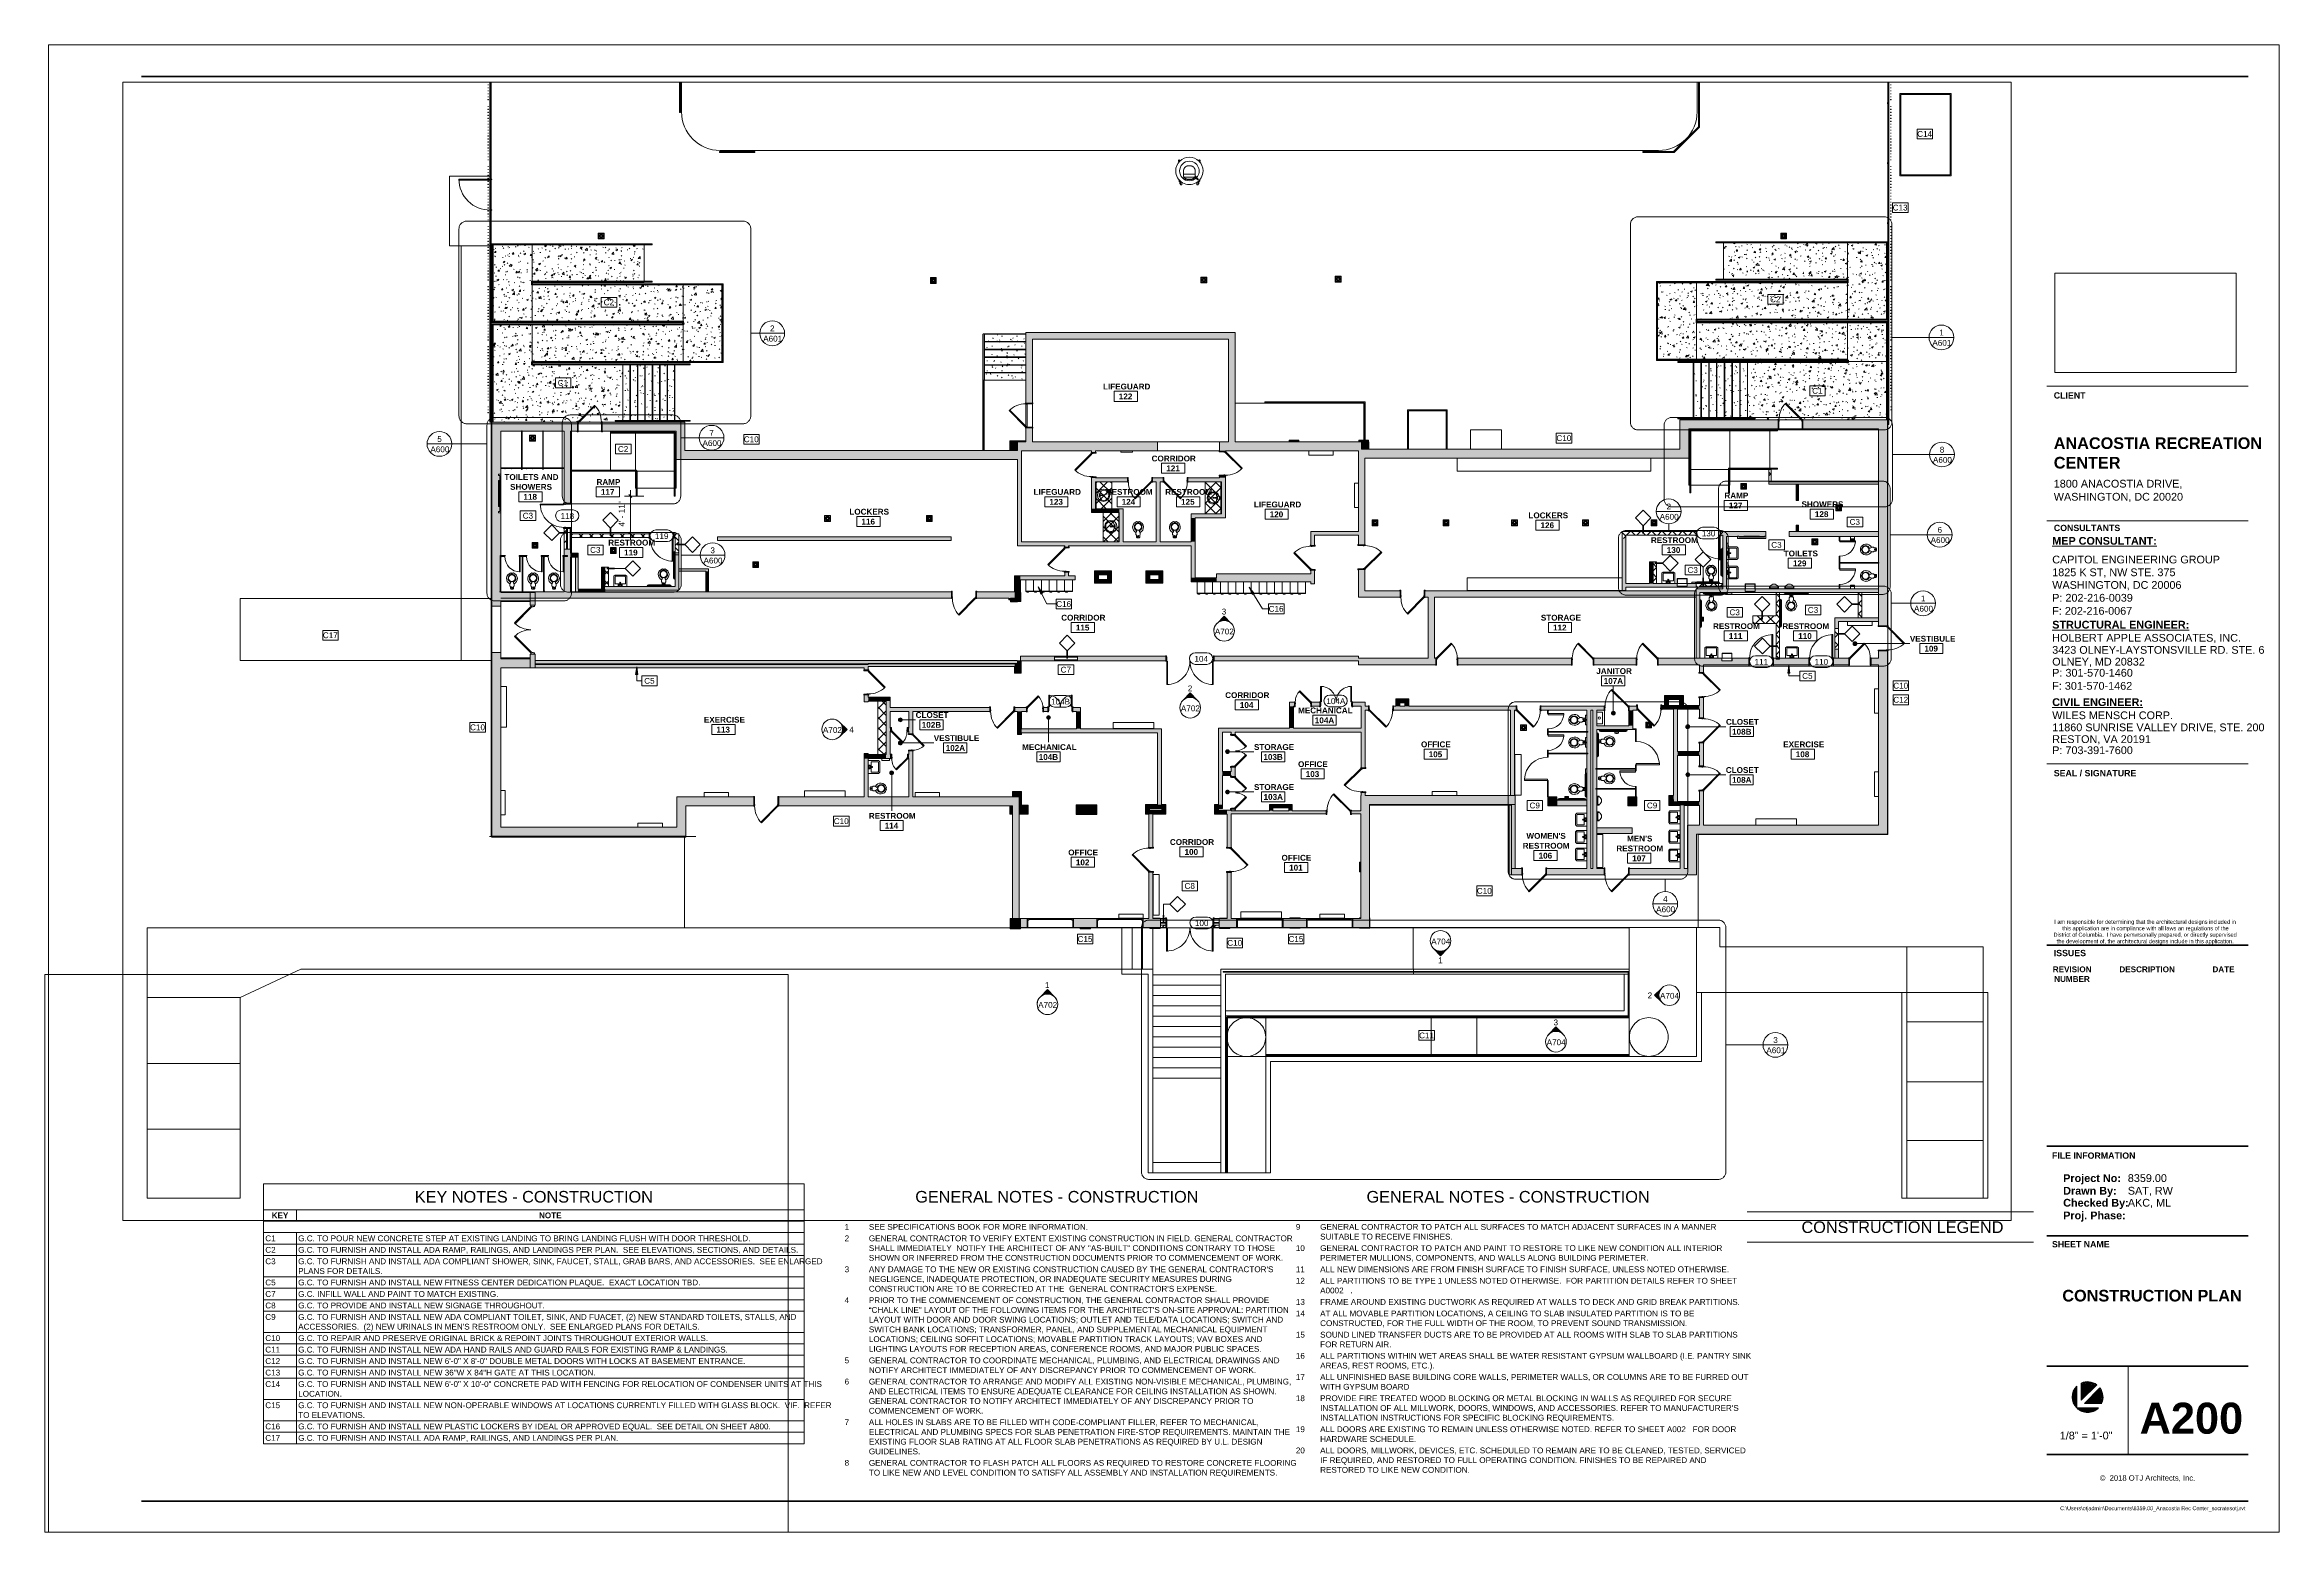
# Paper-space layout 'Layout1' of a CAD drawing. Header units: inches. Extents: x 0 to 36.1, y 0 to 24.
# The model-space entities are those that its viewports show. They can reach past a viewport. Long polylines and large blocks are cut down to what shows.
import ezdxf

# ---------------------------------------------------------------- set-up
doc = ezdxf.new("R2010")
doc.units = ezdxf.units.IN
doc.header["$MEASUREMENT"] = 0
for name, pattern in [('Dash Dot 3_16_', [0.3125, 0.1875, -0.0625, 0, -0.0625]), ('Hidden 1_8_', [0.1875, 0.125, -0.0625]), ('Overhead', [0.15625, 0.09375, -0.0625]), ('Overhead 1_16_', [0.101562, 0.0625, -0.039062])]:
    doc.linetypes.add(name, pattern=pattern)
for name, color, linetype, lineweight in [('A-ANNO-DIMS', 211, 'Continuous', 9), ('A-ANNO-DIMS-96', 211, 'Continuous', 9), ('A-ANNO-KEYN', 231, 'Continuous', 9), ('A-ANNO-NOTE', 131, 'Continuous', 9), ('A-ANNO-SYMB', 150, 'Continuous', 9), ('A-AREA-IDEN', 2, 'Continuous', 9), ('A-DETL', 90, 'Continuous', 9), ('A-DETL-GENF', 92, 'Continuous', 9), ('A-DETL-HDLN', 90, 'Hidden 1_8_', 9), ('A-DETL-MEDM', 33, 'Continuous', 13), ('A-DETL-THIN', 151, 'Continuous', 9), ('A-DOOR', 31, 'Continuous', 13), ('A-DOOR-FRAM', 31, 'Continuous', 20), ('A-DOOR-IDEN', 31, 'Continuous', 9), ('A-FLOR', 192, 'Continuous', 13), ('A-FLOR-HRAL', 11, 'Continuous', 13), ('A-FLOR-HRAL-MBND', 5, 'Overhead 1_16_', 9), ('A-FLOR-LEVL', 51, 'Continuous', 9), ('A-GLAZ', 151, 'Continuous', 13), ('A-WALL', 113, 'Continuous', 13), ('A-WALL-IDEN', 211, 'Continuous', 9), ('A-WALL-PATT', 111, 'Continuous', 13), ('G-ANNO-SCHD', 231, 'Continuous', 9), ('G-ANNO-SYMB', 111, 'Continuous', 9), ('G-ANNO-TEXT', 231, 'Continuous', 9), ('G-ANNO-TTLB', 6, 'Continuous', 9), ('G-ANNO-TTLB-THIN', 151, 'Continuous', 9), ('G-ANNO-TTLB-WIDE', 214, 'Continuous', 50), ('I-FURN', 30, 'Continuous', 9), ('I-WALL', 2, 'Continuous', 13), ('M-EQPM', 50, 'Continuous', 13), ('P-SANR-FIXT', 6, 'Continuous', 13), ('Q-CASE', 31, 'Continuous', 13), ('Q-SPCQ', 91, 'Continuous', 13), ('S-STRS', 31, 'Continuous', 13)]:
    doc.layers.add(name, color=color, linetype=linetype, lineweight=lineweight)
doc.layers.add('G-ANNO-NPLT', color=191, linetype='Continuous', plot=False)
doc.styles.add('Arial', font='arial.ttf', dxfattribs={"height": 9})
doc.styles.add('Arial_1', font='arial.ttf', dxfattribs={"height": 0.064781})
doc.styles.add('Arial_B', font='arialbd.ttf', dxfattribs={"height": 0.09375})
doc.styles.add('Swis721 Lt BT', font='swissl.ttf', dxfattribs={"height": 9})
doc.styles.add('Swis721 Lt BT_1', font='swissl.ttf', dxfattribs={"height": 0.1875})
doc.styles.add('Swis721 Lt BT_2', font='swissl.ttf', dxfattribs={"height": 0.09375})
doc.styles.add('Swis721 Lt BT_3', font='swissl.ttf', dxfattribs={"height": 0.088084})
doc.styles.add('Swis721 Lt BT_4', font='swissl.ttf', dxfattribs={"height": 0.125})
doc.styles.add('Swis721 Lt BT_5', font='swissl.ttf', dxfattribs={"height": 0.0625})
doc.styles.add('Swis721 Lt BT_B', font='', dxfattribs={"height": 9})
doc.styles.add('Swis721 Lt BT_B_1', font='', dxfattribs={"height": 0.09375})
doc.styles.add('Swis721 Lt BT_B_2', font='', dxfattribs={"height": 0.101562})
doc.styles.add('Swis721 Lt BT_B_3', font='', dxfattribs={"height": 0.125})
doc.styles.add('Swis721 Lt BT_B_4', font='', dxfattribs={"height": 0.5})
doc.styles.add('Swis721 Lt BT_B_5', font='', dxfattribs={"height": 0.1875})
doc.styles.get('Swis721 Lt BT_B').set_extended_font_data('Swis721 Lt BT', bold=True)
doc.styles.get('Swis721 Lt BT_B_1').set_extended_font_data('Swis721 Lt BT', bold=True)
doc.styles.get('Swis721 Lt BT_B_2').set_extended_font_data('Swis721 Lt BT', bold=True)
doc.styles.get('Swis721 Lt BT_B_3').set_extended_font_data('Swis721 Lt BT', bold=True)
doc.styles.get('Swis721 Lt BT_B_4').set_extended_font_data('Swis721 Lt BT', bold=True)
doc.styles.get('Swis721 Lt BT_B_5').set_extended_font_data('Swis721 Lt BT', bold=True)
doc.dimstyles.new('OTJ_-_3_32__Linear__1_2__Tolerance', dxfattribs={"dimscale": 12, "dimtxt": 9.497835, "dimasz": 0.375, "dimexe": 0.75, "dimexo": 0.5, "dimgap": 0.5, "dimtad": 1, "dimdec": 1, "dimrnd": 0.5, "dimzin": 1, "dimdsep": 46, "dimlunit": 4, "dimtxsty": 'Swis721 Lt BT', "dimblk1": 'OBLIQUE', "dimblk2": 'OBLIQUE', "dimsah": 1, "dimcen": 0.09, "dimdle": 0.75, "dimazin": 0, "dimtfac": 1, "dimtdec": 4, "dimtix": 1, "dimtmove": 0, "dimatfit": 3, "dimfxl": 1, "dimtvp": 1, "dimfrac": 2, "dimtolj": 1, "dimtzin": 0, "dimarcsym": 2})
picture_1 = doc.add_image_def('image1.jpg', size_in_pixel=(2551, 1396))
pattern_1 = [(0, (3208.535, 0), (30.72, 7.68), [1.267, -21.773, 1.267, -21.773, -122.88]), (0, (3208.535, 0), (30.72, 7.68), [-46.08, 1.267, -44.813, 1.267, -21.773, -53.76]), (0, (3208.535, 0), (30.72, 7.68), [-115.2, 1.267, -14.093, 1.267, -37.133]), (120, (3220.055, 3.84), (-22.011075, 22.7643), [1.267, -21.773, 1.267, -21.773, -122.88]), (120, (3220.055, 3.84), (-22.011075, 22.7643), [-46.08, 1.267, -44.813, 1.267, -21.773, -53.76]), (120, (3220.055, 3.84), (-22.011075, 22.7643), [-115.2, 1.267, -14.093, 1.267, -37.133]), (240, (3223.895, 19.2), (-8.708925, -30.4443), [1.267, -21.773, 1.267, -21.773, -122.88]), (240, (3223.895, 19.2), (-8.708925, -30.4443), [-46.08, 1.267, -44.813, 1.267, -21.773, -53.76]), (240, (3223.895, 19.2), (-8.708925, -30.4443), [-115.2, 1.267, -14.093, 1.267, -37.133])]
pattern_2 = [(135, (341.465, -94.674), (-8.01223, -8.01223), []), (225, (341.465, -94.674), (8.01223, -8.01223), [])]
pattern_3 = [(315, (-394.285, -100.201), (8.01223, 8.01223), []), (45, (-394.285, -100.201), (-8.01223, 8.01223), [])]
pattern_4 = [(135, (293.636, 63.499), (-8.01223, -8.01223), []), (225, (293.636, 63.499), (8.01223, -8.01223), [])]
pattern_5 = [(50, (3208.535, 0), (27.5427, -2.40992), [2.88, -31.68]), (355, (3208.535, 0), (-5.32784, 28.88427), [2.304, -25.344]), (100.451, (3210.83, -0.2), (22.2153, 26.47393), [2.448, -26.924]), (46.184, (3208.535, 7.68), (40.9819, -6.3564), [4.32, -47.52]), (96.636, (3211.95, 7.15), (35.8907, 37.4062), [3.671, -40.386]), (351.184, (3208.535, 7.68), (35.891, 37.4062), [3.456, -38.016]), (21, (3212.375, 5.76), (22.92104, -15.46073), [2.88, -31.68]), (326, (3212.375, 5.76), (9.34353, 27.84574), [2.304, -25.344]), (71.451, (3214.285, 4.472), (32.26477, 12.3844), [2.448, -26.924]), (37.5, (3208.535, 0), (0.466855, 12.78271), [1.267, -23.77, 1.267, -24.461, -25.44]), (37.5, (3208.535, 0), (0.466855, 12.78271), [-50.765, 1.267, -24.173]), (7.5, (3208.535, 0), (10.10159, 15.14509), [1.267, -13.402, 1.267, -23.194, -9.696]), (7.5, (3208.535, 0), (10.10159, 15.14509), [-39.13, 1.267, -8.429]), (327.5, (3199.972, 0), (20.49916, -0.86578), [1.267, -8.333, 1.267, -28.685, -39.744]), (327.5, (3199.972, 0), (20.49916, -0.86578), [-39.552, 1.267, -38.477]), (317.5, (3196.132, 0), (22.39478, 3.84429), [1.267, -11.213, 1.267, -18.624, -28.224]), (317.5, (3196.132, 0), (22.39478, 3.84429), [-32.371, 1.267, -26.957])]
pattern_6 = [(45, (3208.535, 0), (-8.01223, 8.01223), [])]
pattern_7 = [(45, (3208.535, 0), (-8.01223, 8.01223), []), (135, (3208.535, 0), (-8.01223, -8.01223), [])]

# ---------------------------------------------------------------- blocks, each defined once
blk = doc.blocks.new('Titleblock - 24 x 36 - DC-6820859-CONSTRUCTION PLAN')
at = {"layer": 'G-ANNO-TTLB'}
h = blk.add_hatch(color=256, dxfattribs=at)
edge = h.paths.add_edge_path(flags=0)
edge.add_line((32.744, 2.366), (32.744, 2.015))
edge.add_arc((32.919, 2.191), 0.249, 135, 225, ccw=False)
h = blk.add_hatch(color=256, dxfattribs=at)
edge = h.paths.add_edge_path(flags=0)
edge.add_line((32.817, 2.14), (32.817, 2.417))
edge.add_arc((32.919, 2.191), 0.249, 53.4565, 114.3927, ccw=False)
edge.add_line((33.067, 2.39), (32.817, 2.14))
h = blk.add_hatch(color=256, dxfattribs=at)
edge = h.paths.add_edge_path(flags=0)
edge.add_line((33.146, 2.088), (32.868, 2.088))
edge.add_line((32.868, 2.088), (33.119, 2.339))
edge.add_arc((32.919, 2.191), 0.249, -24.3927, 36.5435, ccw=False)
h = blk.add_hatch(color=256, dxfattribs=at)
edge = h.paths.add_edge_path(flags=0)
edge.add_line((32.744, 2.015), (33.095, 2.015))
edge.add_arc((32.919, 2.191), 0.249, 225, 315, ccw=False)
at = {"layer": 'A-ANNO-NOTE'}
for p, q in [((32.744, 2.015), (32.744, 2.366)), ((32.744, 2.366), (32.744, 2.015)), ((32.744, 2.015), (32.744, 2.366)), ((32.817, 2.417), (32.817, 2.14)), ((32.817, 2.14), (32.817, 2.417)), ((32.817, 2.417), (32.817, 2.14)), ((33.067, 2.39), (32.817, 2.14)), ((32.817, 2.14), (33.067, 2.39)), ((32.817, 2.14), (33.067, 2.39)), ((33.119, 2.339), (32.868, 2.088)), ((32.868, 2.088), (33.119, 2.339)), ((33.119, 2.339), (32.868, 2.088)), ((33.095, 2.015), (32.744, 2.015)), ((32.744, 2.015), (33.095, 2.015)), ((33.095, 2.015), (32.744, 2.015)), ((33.146, 2.088), (32.868, 2.088)), ((32.868, 2.088), (33.146, 2.088)), ((32.868, 2.088), (33.146, 2.088))]:
    blk.add_line(p, q, dxfattribs=at)
for start, end in [(135, 225), (135, 225), (135, 225), (53.4565, 114.3927), (53.4565, 114.3927), (53.4565, 114.3927), (335.6073, 36.5435), (335.6073, 36.5435), (335.6073, 36.5435), (225, 315), (225, 315), (225, 315)]:
    blk.add_arc((32.919, 2.191), 0.249, start, end, dxfattribs=at)
at = {"layer": 'G-ANNO-TTLB'}
for p, q in [((0.012, 24.012), (0.012, 0.012)), ((36.013, 24.012), (0.012, 24.012)), ((36.013, 0.012), (36.013, 24.012)), ((32.262, 18.502), (35.512, 18.502)), ((32.262, 18.502), (35.512, 18.502)), ((0.012, 0.012), (36.013, 0.012))]:
    blk.add_line(p, q, dxfattribs=at)
at = {"layer": 'G-ANNO-TTLB-THIN'}
for p, q in [((32.262, 16.331), (35.512, 16.331)), ((32.262, 12.407), (35.512, 12.407)), ((33.575, 2.69), (33.575, 1.262))]:
    blk.add_line(p, q, dxfattribs=at)
at = {"layer": 'G-ANNO-TTLB-WIDE'}
for p, q in [((35.512, 23.502), (1.512, 23.502)), ((32.262, 9.481), (35.512, 9.481)), ((35.512, 6.238), (32.262, 6.238)), ((35.512, 4.791), (32.262, 4.791)), ((32.262, 2.69), (35.512, 2.69)), ((32.262, 1.262), (35.512, 1.262)), ((1.512, 0.512), (32.262, 0.512)), ((32.262, 0.512), (35.512, 0.512))]:
    blk.add_line(p, q, dxfattribs=at)
at = {"layer": 'G-ANNO-TTLB', "attachment_point": 1}
for s, insert, char_height, width, style in [('CLIENT', (32.373, 18.405), 0.1016, 0.57128, 'Swis721 Lt BT_B_2'), ('CONSULTANTS', (32.374, 16.266), 0.10156, 1.19938, 'Swis721 Lt BT_B_2'), ('\\LMEP CONSULTANT:', (32.348, 16.07), 0.125, 1.94425, 'Swis721 Lt BT_B_3'), ('SEAL / SIGNATURE', (32.373, 12.31), 0.10156, 1.48344, 'Swis721 Lt BT_B_2'), ('I am responsible for determining that the architectural designs included in ', (32.38, 9.892), 0.06478, 3.51922, 'Arial_1'), ('this application are in compliance with all laws an regulations of the ', (32.51, 9.788), 0.06478, 3.20991, 'Arial_1'), ('District of Columbia.  I have pemvrsonally prepared, or directly supervised ', (32.369, 9.684), 0.06478, 3.53184, 'Arial_1'), ('ISSUES', (32.373, 9.407), 0.1016, 0.58075, 'Swis721 Lt BT_B_2'), ('the development of, the architectural designs include in this application.', (32.421, 9.579), 0.06478, 3.39297, 'Arial_1'), ('REVISION', (32.357, 9.14), 0.0937, 0.76381, 'Arial_B'), ('DESCRIPTION', (33.432, 9.14), 0.09375, 1.09838, 'Arial_B'), ('DATE', (34.934, 9.14), 0.0937, 0.43556, 'Arial_B'), ('NUMBER', (32.38, 8.984), 0.0937, 0.71016, 'Arial_B'), ('FILE INFORMATION', (32.344, 6.138), 0.10156, 1.51816, 'Swis721 Lt BT_B_2'), ('Project No:', (32.525, 5.786), 0.125, 1.05103, 'Swis721 Lt BT_B_3'), ('Drawn By:', (32.525, 5.583), 0.125, 0.96581, 'Swis721 Lt BT_B_3'), ('Checked By:', (32.525, 5.389), 0.125, 1.20253, 'Swis721 Lt BT_B_3'), ('Proj. Phase:', (32.525, 5.185), 0.125, 1.13625, 'Swis721 Lt BT_B_3'), ('SHEET NAME', (32.344, 4.708), 0.1016, 1.04156, 'Swis721 Lt BT_B_2'), ('©  2018 OTJ Architects, Inc.', (33.116, 0.93), 0.08808, 1.85587, 'Swis721 Lt BT_3')]:
    blk.add_mtext(s, dxfattribs=dict(at, insert=insert, char_height=char_height, width=width, style=style))
at = {"layer": 'G-ANNO-TTLB'}
image = blk.add_image(picture_1, insert=(32.391, 18.726), size_in_units=(2.926, 1.601), dxfattribs=at)
image.dxf.flags = 7
blk = doc.blocks.new('Basic Wall _ Exterior - Brick and CMU on MTL_ Stud - ___-6877939-FIRST FLOOR CONSTRUCTION')
at = {"layer": 'A-WALL-PATT', "lineweight": 9}
h = blk.add_hatch(dxfattribs=at)
h.set_pattern_fill('FP_2', color=256, style=0, pattern_type=2)
h.set_pattern_definition([(0, (0, -119.831), (30.72, 4.745), [1.267, -21.773, 1.267, -21.773, -122.88]), (0, (0, -119.831), (30.72, 4.745), [-46.08, 1.267, -44.813, 1.267, -21.773, -53.76]), (0, (0, -119.831), (30.72, 4.745), [-115.2, 1.267, -14.093, 1.267, -37.133]), (133.061, (11.52, -117.458), (-22.010713, 14.06408), [0.928, -15.944, 0.928, -15.944, -89.986]), (133.061, (11.52, -117.458), (-22.010713, 14.06408), [-33.745, 0.928, -32.817, 0.928, -15.944, -39.369]), (133.061, (11.52, -117.458), (-22.010713, 14.06408), [-84.362, 0.928, -10.32, 0.928, -27.193]), (226.939, (15.36, -107.969), (-8.709455, -18.80903), [0.928, -15.944, 0.928, -15.944, -89.986]), (226.939, (15.36, -107.969), (-8.709455, -18.80903), [-33.745, 0.928, -32.817, 0.928, -15.944, -39.369]), (226.939, (15.36, -107.969), (-8.709455, -18.80903), [-84.362, 0.928, -10.32, 0.928, -27.193])])
h.paths.add_polyline_path([(-1035.322, -161.594), (-735.222, -161.592), (-735.222, -160.219), (-1035.322, -160.219), (-1035.322, -161.367)], flags=0)
at = {"layer": 'A-WALL', "lineweight": 9}
for p, q in [((-1035.322, -161.594), (-1035.322, -160.219)), ((-735.222, -160.219), (-735.222, -161.594)), ((-1035.322, -161.594), (-735.222, -161.594))]:
    blk.add_line(p, q, dxfattribs=at)
blk = doc.blocks.new('Basic Wall _ Exterior - Brick and CMU on MTL_ Stud - ___-6877951-FIRST FLOOR CONSTRUCTION')
at = {"layer": 'A-WALL-PATT', "lineweight": 9}
h = blk.add_hatch(dxfattribs=at)
h.set_pattern_fill('FP_3', color=256, style=0, pattern_type=2)
h.set_pattern_definition([(0, (0, 91.602), (30.72, 4.745), [1.267, -21.773, 1.267, -21.773, -122.88]), (0, (0, 91.602), (30.72, 4.745), [-46.08, 1.267, -44.813, 1.267, -21.773, -53.76]), (0, (0, 91.602), (30.72, 4.745), [-115.2, 1.267, -14.093, 1.267, -37.133]), (133.061, (11.52, 93.974), (-22.010713, 14.06408), [0.928, -15.944, 0.928, -15.944, -89.986]), (133.061, (11.52, 93.974), (-22.010713, 14.06408), [-33.745, 0.928, -32.817, 0.928, -15.944, -39.369]), (133.061, (11.52, 93.974), (-22.010713, 14.06408), [-84.362, 0.928, -10.32, 0.928, -27.193]), (226.939, (15.36, 103.464), (-8.709455, -18.80903), [0.928, -15.944, 0.928, -15.944, -89.986]), (226.939, (15.36, 103.464), (-8.709455, -18.80903), [-33.745, 0.928, -32.817, 0.928, -15.944, -39.369]), (226.939, (15.36, 103.464), (-8.709455, -18.80903), [-84.362, 0.928, -10.32, 0.928, -27.193])])
h.paths.add_polyline_path([(-976.213, 114.562), (-976.213, 115.937), (-1021.447, 115.937), (-1021.447, 114.562), (-1000.668, 114.562)], flags=0)
at = {"layer": 'A-WALL', "lineweight": 9}
blk.add_line((-976.213, 115.937), (-1021.447, 115.937), dxfattribs=at)
blk = doc.blocks.new('Basic Wall _ Exterior - Brick and CMU on MTL_ Stud - ___-6877969-FIRST FLOOR CONSTRUCTION')
at = {"layer": 'A-WALL-PATT', "lineweight": 9}
h = blk.add_hatch(dxfattribs=at)
h.set_pattern_fill('FP_4', color=256, style=0, pattern_type=2)
h.set_pattern_definition([(0, (0, -89.438), (30.72, 4.745), [1.267, -21.773, 1.267, -21.773, -122.88]), (0, (0, -89.438), (30.72, 4.745), [-46.08, 1.267, -44.813, 1.267, -21.773, -53.76]), (0, (0, -89.438), (30.72, 4.745), [-115.2, 1.267, -14.093, 1.267, -37.133]), (133.061, (11.52, -87.066), (-22.01071, 14.06408), [0.928, -15.944, 0.928, -15.944, -89.986]), (133.061, (11.52, -87.066), (-22.01071, 14.06408), [-33.745, 0.928, -32.817, 0.928, -15.944, -39.369]), (133.061, (11.52, -87.066), (-22.01071, 14.06408), [-84.362, 0.928, -10.32, 0.928, -27.193]), (226.939, (15.36, -77.576), (-8.709455, -18.80903), [0.928, -15.944, 0.928, -15.944, -89.986]), (226.939, (15.36, -77.576), (-8.709455, -18.80903), [-33.745, 0.928, -32.817, 0.928, -15.944, -39.369]), (226.939, (15.36, -77.576), (-8.709455, -18.80903), [-84.362, 0.928, -10.32, 0.928, -27.193])])
h.paths.add_polyline_path([(404.102, -112.438), (540.335, -112.438), (540.335, -112.277), (544.335, -112.277), (544.335, -111.063), (324.335, -111.063), (324.335, -112.438), (325.071, -112.438)], flags=0)
at = {"layer": 'A-WALL', "lineweight": 9}
blk.add_line((324.335, -112.438), (540.342, -112.438), dxfattribs=at)
blk = doc.blocks.new('Door - Single - Solid Door 36_ x 84_-7220765-FIRST FLOOR CONSTRUCTION')
at = {"layer": 'A-DOOR'}
h = blk.add_hatch(color=250, dxfattribs=at)
h.paths.add_polyline_path([(22.119, 7.599), (22.119, -4.776), (21.619, -4.776), (21.619, -6.276), (22.119, -6.276), (22.119, -7.776), (23.619, -7.776), (23.619, -7.026), (23.244, -7.026), (23.244, 6.849), (23.619, 6.849), (23.619, 7.599), (23.244, 7.599)], flags=0)
h.paths.add_polyline_path([(-15.631, 7.599), (-15.631, 6.849), (-15.256, 6.849), (-15.256, -7.026), (-15.631, -7.026), (-15.631, -7.776), (-14.131, -7.776), (-14.131, -6.276), (-13.631, -6.276), (-13.631, -4.776), (-14.131, -4.776), (-14.131, 7.599), (-15.328, 7.599)], flags=0)
at = {"layer": 'A-DOOR', "color": 8, "lineweight": 20}
for p, q in [((-15.631, 7.599), (-14.131, 7.599)), ((-15.631, 6.849), (-15.631, 7.599)), ((-14.131, 7.599), (-14.131, -4.776)), ((22.119, 7.599), (23.619, 7.599)), ((22.119, -4.776), (22.119, 7.599)), ((23.619, 7.599), (23.619, 6.849)), ((-15.256, 6.849), (-15.631, 6.849)), ((-15.256, -7.026), (-15.256, 6.849)), ((23.244, 6.849), (23.244, -7.026)), ((23.619, 6.849), (23.244, 6.849)), ((-14.131, -4.776), (-13.631, -4.776)), ((-13.631, -4.776), (-13.631, -6.276)), ((21.619, -4.776), (22.119, -4.776)), ((21.619, -6.276), (21.619, -4.776)), ((-14.131, -6.276), (-14.131, -7.776)), ((-13.631, -6.276), (-14.131, -6.276)), ((22.119, -6.276), (21.619, -6.276)), ((22.119, -7.776), (22.119, -6.276)), ((-15.631, -7.026), (-15.256, -7.026)), ((-15.631, -7.776), (-15.631, -7.026)), ((-13.034, -6.804), (-14.006, -7.776)), ((12.422, -32.26), (-13.034, -6.804)), ((23.244, -7.026), (23.619, -7.026)), ((23.619, -7.026), (23.619, -7.776)), ((-14.131, -7.776), (-15.631, -7.776)), ((-14.006, -7.776), (11.45, -33.232)), ((23.619, -7.776), (22.119, -7.776)), ((11.45, -33.232), (12.422, -32.26))]:
    blk.add_line(p, q, dxfattribs=at)
at = {"layer": 'A-DOOR', "lineweight": 9}
blk.add_arc((-14.006, -7.776), 36, 315, 0.5, dxfattribs=at)
blk = doc.blocks.new('Door-Exterior-Double-Two_Lite - 72_ x 80_-7116274-FIRST FLOOR CONSTRUCTION')
at = {"layer": 'A-DOOR', "color": 8, "lineweight": 20}
for p, q in [((-36, 3.062), (-10.544, 28.518)), ((-10.544, 28.518), (-9.307, 27.281)), ((10.544, 28.518), (9.307, 27.281)), ((36, 3.062), (10.544, 28.518)), ((-9.307, 27.281), (-34.763, 1.825)), ((9.307, 27.281), (34.763, 1.825)), ((-34.763, 1.825), (-36, 3.062)), ((34.763, 1.825), (36, 3.062))]:
    blk.add_line(p, q, dxfattribs=at)
at = {"layer": 'A-DOOR', "lineweight": 9}
for centre, start, end in [((-36, 3.062), 0, 45), ((36, 3.062), 135, 180)]:
    blk.add_arc(centre, 36, start, end, dxfattribs=at)
at = {"layer": 'A-DOOR-FRAM', "color": 8}
for p, q in [((-36, 3.062), (-38, 3.062)), ((-38, 3.062), (-38, -2.687)), ((-36, 1.125), (-36, 3.062)), ((36, 3.062), (36, 1.125)), ((38, 3.062), (36, 3.062)), ((38, -2.687), (38, 3.062)), ((-35.375, 1.125), (-36, 1.125)), ((-35.375, -0.75), (-35.375, 1.125)), ((36, 1.125), (35.375, 1.125)), ((35.375, 1.125), (35.375, -0.75)), ((-36, -2.687), (-36, -0.75)), ((-36, -0.75), (-35.375, -0.75)), ((35.375, -0.75), (36, -0.75)), ((36, -0.75), (36, -2.687)), ((-38, -2.687), (-36, -2.687)), ((36, -2.687), (38, -2.687))]:
    blk.add_line(p, q, dxfattribs=at)
blk = doc.blocks.new('Door - Single - Solid Door 24_ x 80_-7207683-FIRST FLOOR CONSTRUCTION')
at = {"layer": 'A-DOOR'}
h = blk.add_hatch(color=250, dxfattribs=at)
h.paths.add_polyline_path([(-8.131, 3.901), (-9.631, 3.901), (-9.631, 3.151), (-9.256, 3.151), (-9.256, -2.974), (-9.631, -2.974), (-9.631, -3.724), (-8.131, -3.724), (-8.131, 0.901), (-7.631, 0.901), (-7.631, 2.401), (-8.131, 2.401), (-8.131, 3.151)], flags=0)
h.paths.add_polyline_path([(16.119, 3.901), (16.119, 2.401), (15.619, 2.401), (15.619, 0.901), (16.119, 0.901), (16.119, -3.724), (17.619, -3.724), (17.619, -2.974), (17.244, -2.974), (17.244, 3.151), (17.619, 3.151), (17.619, 3.901), (17.244, 3.901)], flags=0)
at = {"layer": 'A-DOOR', "color": 8, "lineweight": 20}
for p, q in [((-8.006, 3.901), (8.965, 20.872)), ((8.965, 20.872), (9.937, 19.9)), ((9.937, 19.9), (-7.034, 2.929)), ((-9.631, 3.901), (-9.631, 3.151)), ((-8.131, 3.901), (-9.631, 3.901)), ((-8.131, 2.401), (-8.131, 3.901)), ((-7.034, 2.929), (-8.006, 3.901)), ((17.619, 3.901), (16.119, 3.901)), ((16.119, 3.901), (16.119, 2.401)), ((17.619, 3.151), (17.619, 3.901)), ((-7.631, 2.401), (-8.131, 2.401)), ((-7.631, 0.901), (-7.631, 2.401)), ((16.119, 2.401), (15.619, 2.401)), ((15.619, 2.401), (15.619, 0.901)), ((-8.131, -3.724), (-8.131, 0.901)), ((-8.131, 0.901), (-7.631, 0.901)), ((15.619, 0.901), (16.119, 0.901)), ((16.119, 0.901), (16.119, -3.724)), ((-9.631, -2.974), (-9.631, -3.724)), ((17.619, -3.724), (17.619, -2.974)), ((-9.631, -3.724), (-8.131, -3.724)), ((16.119, -3.724), (17.619, -3.724))]:
    blk.add_line(p, q, dxfattribs=at)
at = {"layer": 'A-DOOR', "lineweight": 9}
blk.add_arc((-8.006, 3.901), 24, 359.5, 45, dxfattribs=at)
blk = doc.blocks.new('Door - Single - Solid Door 28_ x 84_-7220000-FIRST FLOOR CONSTRUCTION')
at = {"layer": 'A-DOOR'}
h = blk.add_hatch(color=250, dxfattribs=at)
h.paths.add_polyline_path([(17.619, 3.151), (17.619, 3.901), (16.119, 3.901), (16.119, 2.401), (15.619, 2.401), (15.619, 0.901), (16.119, 0.901), (16.119, -3.724), (17.619, -3.711), (17.619, -2.974), (17.244, -2.974), (17.244, 3.151)], flags=0)
h.paths.add_polyline_path([(-7.631, 2.401), (-8.131, 2.401), (-8.131, 3.901), (-9.631, 3.901), (-9.631, 3.151), (-9.256, 3.151), (-9.256, -2.974), (-9.631, -2.974), (-9.631, -3.724), (-8.131, -3.724), (-8.131, 0.901), (-7.631, 0.901)], flags=0)
at = {"layer": 'A-DOOR', "color": 8, "lineweight": 20}
for p, q in [((-8.006, 3.901), (8.965, 20.872)), ((8.965, 20.872), (9.937, 19.9)), ((9.937, 19.9), (-7.034, 2.929)), ((-9.631, 3.901), (-9.631, 3.151)), ((-8.131, 3.901), (-9.631, 3.901)), ((-8.131, 2.401), (-8.131, 3.901)), ((-7.034, 2.929), (-8.006, 3.901)), ((17.619, 3.901), (16.119, 3.901)), ((16.119, 3.901), (16.119, 2.401)), ((17.619, 3.151), (17.619, 3.901)), ((-7.631, 2.401), (-8.131, 2.401)), ((-7.631, 0.901), (-7.631, 2.401)), ((16.119, 2.401), (15.619, 2.401)), ((15.619, 2.401), (15.619, 0.901)), ((-8.131, -3.724), (-8.131, 0.901)), ((-8.131, 0.901), (-7.631, 0.901)), ((15.619, 0.901), (16.119, 0.901)), ((16.119, 0.901), (16.119, -3.724)), ((-9.631, -2.974), (-9.631, -3.724)), ((17.619, -3.724), (17.619, -2.974)), ((-9.631, -3.724), (-8.131, -3.724)), ((16.119, -3.724), (17.619, -3.724))]:
    blk.add_line(p, q, dxfattribs=at)
at = {"layer": 'A-DOOR', "lineweight": 9}
blk.add_arc((-8.006, 3.901), 24, 359.5, 45, dxfattribs=at)
blk = doc.blocks.new('Door - Single - Solid Door 36_ x 84_-7207561-FIRST FLOOR CONSTRUCTION')
at = {"layer": 'A-DOOR'}
h = blk.add_hatch(color=250, dxfattribs=at)
h.paths.add_polyline_path([(-15.256, 7.776), (-15.631, 7.776), (-15.631, 7.026), (-15.256, 7.026), (-15.256, -6.849), (-15.631, -6.849), (-15.631, -7.599), (-14.131, -7.599), (-14.131, 4.776), (-13.631, 4.776), (-13.631, 6.276), (-14.131, 6.276), (-14.131, 7.776)], flags=0)
h.paths.add_polyline_path([(22.119, 7.776), (22.119, 6.276), (21.619, 6.276), (21.619, 4.776), (22.119, 4.776), (22.119, -7.599), (23.619, -7.599), (23.619, -6.849), (23.244, -6.849), (23.244, 7.026), (23.619, 7.026), (23.619, 7.776), (23.244, 7.776)], flags=0)
at = {"layer": 'A-DOOR', "color": 8, "lineweight": 20}
for p, q in [((-14.006, 7.776), (11.45, 33.232)), ((11.45, 33.232), (12.422, 32.26)), ((12.422, 32.26), (-13.034, 6.804)), ((-15.631, 7.776), (-15.631, 7.026)), ((-14.131, 7.776), (-15.631, 7.776)), ((-14.131, 6.276), (-14.131, 7.776)), ((-13.034, 6.804), (-14.006, 7.776)), ((23.619, 7.776), (22.119, 7.776)), ((22.119, 7.776), (22.119, 6.276)), ((23.619, 7.026), (23.619, 7.776)), ((-13.631, 6.276), (-14.131, 6.276)), ((-13.631, 4.776), (-13.631, 6.276)), ((22.119, 6.276), (21.619, 6.276)), ((21.619, 6.276), (21.619, 4.776)), ((-14.131, -7.599), (-14.131, 4.776)), ((-14.131, 4.776), (-13.631, 4.776)), ((21.619, 4.776), (22.119, 4.776)), ((22.119, 4.776), (22.119, -7.599)), ((-15.631, -6.849), (-15.631, -7.599)), ((23.619, -7.599), (23.619, -6.849)), ((-15.631, -7.599), (-14.131, -7.599)), ((22.119, -7.599), (23.619, -7.599))]:
    blk.add_line(p, q, dxfattribs=at)
at = {"layer": 'A-DOOR', "lineweight": 9}
blk.add_arc((-14.006, 7.776), 36, 359.5, 45, dxfattribs=at)
blk = doc.blocks.new('Door - Single - Solid Door 36_ x 84_-7220078-FIRST FLOOR CONSTRUCTION')
at = {"layer": 'A-DOOR'}
h = blk.add_hatch(color=250, dxfattribs=at)
h.paths.add_polyline_path([(-15.631, -2.974), (-15.631, -3.724), (-14.131, -3.724), (-14.131, 0.901), (-13.631, 0.901), (-13.631, 2.401), (-14.131, 2.401), (-14.131, 3.901), (-15.631, 3.901), (-15.631, 3.151), (-15.256, 3.151), (-15.256, -2.974)], flags=0)
h.paths.add_polyline_path([(21.619, 0.901), (22.119, 0.901), (22.119, -3.724), (23.619, -3.724), (23.619, -2.974), (23.244, -2.974), (23.244, 3.151), (23.619, 3.151), (23.619, 3.901), (22.119, 3.901), (22.119, 2.401), (21.619, 2.401), (21.619, 2.068)], flags=0)
at = {"layer": 'A-DOOR', "color": 8, "lineweight": 20}
for p, q in [((-14.006, 3.901), (11.45, 29.357)), ((11.45, 29.357), (12.422, 28.385)), ((12.422, 28.385), (-13.034, 2.929)), ((-15.631, 3.901), (-15.631, 3.151)), ((-14.131, 3.901), (-15.631, 3.901)), ((-14.131, 2.401), (-14.131, 3.901)), ((-13.034, 2.929), (-14.006, 3.901)), ((23.619, 3.901), (22.119, 3.901)), ((22.119, 3.901), (22.119, 2.401)), ((23.619, 3.151), (23.619, 3.901)), ((-13.631, 2.401), (-14.131, 2.401)), ((-13.631, 0.901), (-13.631, 2.401)), ((22.119, 2.401), (21.619, 2.401)), ((21.619, 2.401), (21.619, 0.901)), ((-14.131, -3.724), (-14.131, 0.901)), ((-14.131, 0.901), (-13.631, 0.901)), ((21.619, 0.901), (22.119, 0.901)), ((22.119, 0.901), (22.119, -3.724)), ((-15.631, -2.974), (-15.631, -3.724)), ((23.619, -3.724), (23.619, -2.974)), ((-15.631, -3.724), (-14.131, -3.724)), ((22.119, -3.724), (23.619, -3.724))]:
    blk.add_line(p, q, dxfattribs=at)
at = {"layer": 'A-DOOR', "lineweight": 9}
blk.add_arc((-14.006, 3.901), 36, 359.5, 45, dxfattribs=at)
blk = doc.blocks.new('Door - Single - Solid Door 36_ x 84_-7220995-FIRST FLOOR CONSTRUCTION')
at = {"layer": 'A-DOOR'}
h = blk.add_hatch(color=250, dxfattribs=at)
h.paths.add_polyline_path([(-15.631, 5.776), (-15.631, 5.026), (-15.256, 5.026), (-15.256, -4.849), (-15.631, -4.849), (-15.631, -5.599), (-14.131, -5.599), (-14.131, 2.776), (-13.631, 2.776), (-13.631, 4.276), (-14.131, 4.276), (-14.131, 5.776), (-15.256, 5.776)], flags=0)
h.paths.add_polyline_path([(23.244, 5.776), (22.119, 5.776), (22.119, 4.276), (21.619, 4.276), (21.619, 2.776), (22.119, 2.776), (22.119, -5.599), (23.619, -5.599), (23.619, -4.849), (23.244, -4.849), (23.244, 5.026), (23.619, 5.026), (23.619, 5.776)], flags=0)
at = {"layer": 'A-DOOR', "color": 8, "lineweight": 20}
for p, q in [((-14.006, 5.776), (11.45, 31.232)), ((11.45, 31.232), (12.422, 30.26)), ((12.422, 30.26), (-13.034, 4.804)), ((-15.631, 5.776), (-15.631, 5.026)), ((-14.131, 5.776), (-15.631, 5.776)), ((-14.131, 4.276), (-14.131, 5.776)), ((-13.034, 4.804), (-14.006, 5.776)), ((23.619, 5.776), (22.119, 5.776)), ((22.119, 5.776), (22.119, 4.276)), ((23.619, 5.026), (23.619, 5.776)), ((-13.631, 4.276), (-14.131, 4.276)), ((-13.631, 2.776), (-13.631, 4.276)), ((22.119, 4.276), (21.619, 4.276)), ((21.619, 4.276), (21.619, 2.776)), ((-14.131, -5.599), (-14.131, 2.776)), ((-14.131, 2.776), (-13.631, 2.776)), ((21.619, 2.776), (22.119, 2.776)), ((22.119, 2.776), (22.119, -5.599)), ((-15.631, -4.849), (-15.631, -5.599)), ((23.619, -5.599), (23.619, -4.849)), ((-15.631, -5.599), (-14.131, -5.599)), ((22.119, -5.599), (23.619, -5.599))]:
    blk.add_line(p, q, dxfattribs=at)
at = {"layer": 'A-DOOR', "lineweight": 9}
blk.add_arc((-14.006, 5.776), 36, 359.5, 45, dxfattribs=at)
blk = doc.blocks.new('Door - Single - Solid Door 36_ x 84_-7219896-FIRST FLOOR CONSTRUCTION')
at = {"layer": 'A-DOOR'}
h = blk.add_hatch(color=250, dxfattribs=at)
h.paths.add_polyline_path([(-14.131, 5.776), (-15.631, 5.776), (-15.631, 5.026), (-15.256, 5.026), (-15.256, -4.849), (-15.631, -4.849), (-15.631, -5.599), (-14.131, -5.599), (-14.131, 2.776), (-13.631, 2.776), (-13.631, 4.276), (-14.131, 4.276), (-14.131, 5.026)], flags=0)
h.paths.add_polyline_path([(22.119, 5.776), (22.119, 4.276), (21.619, 4.276), (21.619, 2.776), (22.119, 2.776), (22.119, -5.599), (23.619, -5.599), (23.619, -4.849), (23.244, -4.849), (23.244, 5.026), (23.619, 5.026), (23.619, 5.776), (23.244, 5.776)], flags=0)
at = {"layer": 'A-DOOR', "color": 8, "lineweight": 20}
for p, q in [((-14.006, 5.776), (11.45, 31.232)), ((11.45, 31.232), (12.422, 30.26)), ((12.422, 30.26), (-13.034, 4.804)), ((-15.631, 5.776), (-15.631, 5.026)), ((-14.131, 5.776), (-15.631, 5.776)), ((-14.131, 4.276), (-14.131, 5.776)), ((-13.034, 4.804), (-14.006, 5.776)), ((23.619, 5.776), (22.119, 5.776)), ((22.119, 5.776), (22.119, 4.276)), ((23.619, 5.026), (23.619, 5.776)), ((-13.631, 4.276), (-14.131, 4.276)), ((-13.631, 2.776), (-13.631, 4.276)), ((22.119, 4.276), (21.619, 4.276)), ((21.619, 4.276), (21.619, 2.776)), ((-14.131, -5.599), (-14.131, 2.776)), ((-14.131, 2.776), (-13.631, 2.776)), ((21.619, 2.776), (22.119, 2.776)), ((22.119, 2.776), (22.119, -5.599)), ((-15.631, -4.849), (-15.631, -5.599)), ((23.619, -5.599), (23.619, -4.849)), ((-15.631, -5.599), (-14.131, -5.599)), ((22.119, -5.599), (23.619, -5.599))]:
    blk.add_line(p, q, dxfattribs=at)
at = {"layer": 'A-DOOR', "lineweight": 9}
blk.add_arc((-14.006, 5.776), 36, 359.5, 45, dxfattribs=at)
blk = doc.blocks.new('Door - Single - Solid Door 36_ x 84_-7220333-FIRST FLOOR CONSTRUCTION')
at = {"layer": 'A-DOOR'}
h = blk.add_hatch(color=250, dxfattribs=at)
h.paths.add_polyline_path([(-15.631, 3.099), (-15.631, 2.349), (-15.256, 2.349), (-15.256, -2.526), (-15.631, -2.526), (-15.631, -3.276), (-14.131, -3.276), (-14.131, -1.776), (-13.631, -1.776), (-13.631, -0.276), (-14.131, -0.276), (-14.131, 3.099), (-15.577, 3.099)], flags=0)
h.paths.add_polyline_path([(22.119, 3.099), (22.119, -0.276), (21.619, -0.276), (21.619, -1.776), (22.119, -1.776), (22.119, -3.276), (23.619, -3.276), (23.619, -2.526), (23.244, -2.526), (23.244, 2.349), (23.619, 2.349), (23.619, 3.099), (23.244, 3.099)], flags=0)
at = {"layer": 'A-DOOR', "color": 8, "lineweight": 20}
for p, q in [((-15.631, 3.099), (-14.131, 3.099)), ((-15.631, 2.349), (-15.631, 3.099)), ((-14.131, 3.099), (-14.131, -0.276)), ((22.119, 3.099), (23.619, 3.099)), ((22.119, -0.276), (22.119, 3.099)), ((23.619, 3.099), (23.619, 2.349)), ((-14.131, -0.276), (-13.631, -0.276)), ((-13.631, -0.276), (-13.631, -1.776)), ((21.619, -0.276), (22.119, -0.276)), ((21.619, -1.776), (21.619, -0.276)), ((-14.131, -1.776), (-14.131, -3.276)), ((-13.631, -1.776), (-14.131, -1.776)), ((22.119, -1.776), (21.619, -1.776)), ((22.119, -3.276), (22.119, -1.776)), ((-13.034, -2.304), (-14.006, -3.276)), ((12.422, -27.76), (-13.034, -2.304)), ((-15.631, -3.276), (-15.631, -2.526)), ((23.619, -2.526), (23.619, -3.276)), ((-14.131, -3.276), (-15.631, -3.276)), ((-14.006, -3.276), (11.45, -28.732)), ((23.619, -3.276), (22.119, -3.276)), ((11.45, -28.732), (12.422, -27.76))]:
    blk.add_line(p, q, dxfattribs=at)
at = {"layer": 'A-DOOR', "lineweight": 9}
blk.add_arc((-14.006, -3.276), 36, 315, 0.5, dxfattribs=at)
blk = doc.blocks.new('Door - Single - Solid Door 36_ x 84_-7220308-FIRST FLOOR CONSTRUCTION')
at = {"layer": 'A-DOOR'}
h = blk.add_hatch(color=250, dxfattribs=at)
h.paths.add_polyline_path([(23.619, -3.401), (23.619, -3.151), (23.244, -3.151), (23.244, 2.974), (23.619, 2.974), (23.619, 3.724), (22.119, 3.724), (22.119, -0.901), (21.619, -0.901), (21.619, -2.401), (22.119, -2.401), (22.119, -3.901), (23.619, -3.901)], flags=0)
h.paths.add_polyline_path([(-13.631, -2.401), (-13.631, -0.901), (-14.131, -0.901), (-14.131, 3.724), (-15.631, 3.724), (-15.631, 2.974), (-15.256, 2.974), (-15.256, -3.151), (-15.631, -3.151), (-15.631, -3.901), (-14.131, -3.901), (-14.131, -2.401)], flags=0)
at = {"layer": 'A-DOOR', "color": 8, "lineweight": 20}
for p, q in [((-15.631, 3.724), (-14.131, 3.724)), ((-15.631, 2.974), (-15.631, 3.724)), ((-14.131, 3.724), (-14.131, -0.901)), ((22.119, 3.724), (23.619, 3.724)), ((22.119, -0.901), (22.119, 3.724)), ((23.619, 3.724), (23.619, 2.974)), ((-14.131, -0.901), (-13.631, -0.901)), ((-13.631, -0.901), (-13.631, -2.401)), ((21.619, -0.901), (22.119, -0.901)), ((21.619, -2.401), (21.619, -0.901)), ((-14.131, -2.401), (-14.131, -3.901)), ((-13.631, -2.401), (-14.131, -2.401)), ((22.119, -2.401), (21.619, -2.401)), ((22.119, -3.901), (22.119, -2.401)), ((-15.631, -3.901), (-15.631, -3.151)), ((-13.034, -2.929), (-14.006, -3.901)), ((12.422, -28.385), (-13.034, -2.929)), ((23.619, -3.151), (23.619, -3.901)), ((-14.131, -3.901), (-15.631, -3.901)), ((-14.006, -3.901), (11.45, -29.357)), ((23.619, -3.901), (22.119, -3.901)), ((11.45, -29.357), (12.422, -28.385))]:
    blk.add_line(p, q, dxfattribs=at)
at = {"layer": 'A-DOOR', "lineweight": 9}
blk.add_arc((-14.006, -3.901), 36, 315, 0.5, dxfattribs=at)
blk = doc.blocks.new('Door - Single - Solid Door 36_ x 84_-V1-FIRST FLOOR CONSTRUCTION')
at = {"layer": 'A-DOOR'}
h = blk.add_hatch(color=250, dxfattribs=at)
h.paths.add_polyline_path([(-15.256, -3.901), (-14.131, -3.901), (-14.131, -2.401), (-13.631, -2.401), (-13.631, -0.901), (-14.131, -0.901), (-14.131, 3.724), (-15.631, 3.724), (-15.631, 2.974), (-15.256, 2.974), (-15.256, -3.151)], flags=0)
h.paths.add_polyline_path([(23.619, -3.901), (23.619, -3.151), (23.244, -3.151), (23.244, 2.974), (23.619, 2.974), (23.619, 3.724), (22.119, 3.724), (22.119, -0.901), (21.619, -0.901), (21.619, -2.401), (22.119, -2.401), (22.119, -3.901), (23.244, -3.901)], flags=0)
at = {"layer": 'A-DOOR', "color": 8, "lineweight": 20}
for p, q in [((-15.631, 3.724), (-14.131, 3.724)), ((-15.631, 2.974), (-15.631, 3.724)), ((-14.131, 3.724), (-14.131, -0.901)), ((22.119, 3.724), (23.619, 3.724)), ((22.119, -0.901), (22.119, 3.724)), ((23.619, 3.724), (23.619, 2.974)), ((-15.256, 2.974), (-15.631, 2.974)), ((-15.256, 1.472), (-15.256, 2.974)), ((-14.131, -0.901), (-13.631, -0.901)), ((-13.631, -0.901), (-13.631, -2.401)), ((21.619, -0.901), (22.119, -0.901)), ((21.619, -2.401), (21.619, -0.901)), ((-14.131, -2.401), (-14.131, -3.901)), ((-13.631, -2.401), (-14.131, -2.401)), ((22.119, -2.401), (21.619, -2.401)), ((22.119, -3.901), (22.119, -2.401)), ((-13.034, -2.929), (-14.006, -3.901)), ((12.422, -28.385), (-13.034, -2.929)), ((23.619, -3.151), (23.619, -3.901)), ((-14.131, -3.901), (-15.256, -3.901)), ((-14.006, -3.901), (11.45, -29.357)), ((23.619, -3.901), (22.119, -3.901)), ((11.45, -29.357), (12.422, -28.385))]:
    blk.add_line(p, q, dxfattribs=at)
at = {"layer": 'A-DOOR', "lineweight": 9}
blk.add_arc((-14.006, -3.901), 36, 315, 0.5, dxfattribs=at)
blk = doc.blocks.new('Door - Single - Solid Door 36_ x 84_-7207624-FIRST FLOOR CONSTRUCTION')
at = {"layer": 'A-DOOR'}
h = blk.add_hatch(color=250, dxfattribs=at)
h.paths.add_polyline_path([(23.619, 3.151), (23.619, 3.901), (22.119, 3.901), (22.119, 2.401), (21.619, 2.401), (21.619, 0.901), (22.119, 0.901), (22.119, -3.724), (23.619, -3.724), (23.619, -2.974), (23.244, -2.974), (23.244, 3.151)], flags=0)
h.paths.add_polyline_path([(-13.631, 0.901), (-13.631, 2.401), (-14.131, 2.401), (-14.131, 3.901), (-15.631, 3.901), (-15.631, 3.151), (-15.256, 3.151), (-15.256, -2.974), (-15.631, -2.974), (-15.631, -3.724), (-14.131, -3.724), (-14.131, 0.901)], flags=0)
at = {"layer": 'A-DOOR', "color": 8, "lineweight": 20}
for p, q in [((-14.006, 3.901), (11.45, 29.357)), ((11.45, 29.357), (12.422, 28.385)), ((12.422, 28.385), (-13.034, 2.929)), ((-15.631, 3.901), (-15.631, 3.151)), ((-14.131, 3.901), (-15.631, 3.901)), ((-14.131, 2.401), (-14.131, 3.901)), ((-13.034, 2.929), (-14.006, 3.901)), ((23.619, 3.901), (22.119, 3.901)), ((22.119, 3.901), (22.119, 2.401)), ((23.619, 3.151), (23.619, 3.901)), ((-13.631, 2.401), (-14.131, 2.401)), ((-13.631, 0.901), (-13.631, 2.401)), ((22.119, 2.401), (21.619, 2.401)), ((21.619, 2.401), (21.619, 0.901)), ((-14.131, -3.724), (-14.131, 0.901)), ((-14.131, 0.901), (-13.631, 0.901)), ((21.619, 0.901), (22.119, 0.901)), ((22.119, 0.901), (22.119, -3.724)), ((-15.631, -2.974), (-15.631, -3.724)), ((23.619, -3.724), (23.619, -2.974)), ((-15.631, -3.724), (-14.131, -3.724)), ((22.119, -3.724), (23.619, -3.724))]:
    blk.add_line(p, q, dxfattribs=at)
at = {"layer": 'A-DOOR', "lineweight": 9}
blk.add_arc((-14.006, 3.901), 36, 359.5, 45, dxfattribs=at)
blk = doc.blocks.new('Lavatory - Wall Mounted - 20_x18_ - Public-6857333-FIRST FLOOR CONSTRUCTION')
at = {"layer": 'P-SANR-FIXT', "lineweight": 9}
for p, q in [((-436.486, -42.988), (-452.486, -42.988)), ((-434.486, -44.988), (-436.486, -42.988)), ((-447.986, -52.488), (-447.986, -44.988)), ((-447.986, -44.988), (-437.314, -44.988)), ((-437.314, -44.988), (-436.486, -45.816)), ((-434.486, -60.988), (-434.486, -44.988)), ((-436.486, -45.816), (-436.486, -60.159)), ((-449.361, -49.988), (-451.361, -49.988)), ((-451.361, -49.988), (-451.361, -55.988)), ((-449.361, -55.988), (-449.361, -49.988)), ((-449.361, -53.488), (-449.361, -52.488)), ((-445.897, -52.488), (-449.361, -52.488)), ((-445.897, -52.488), (-445.897, -53.488)), ((-449.361, -53.488), (-445.897, -53.488)), ((-447.986, -60.988), (-447.986, -53.488)), ((-451.361, -55.988), (-449.361, -55.988)), ((-436.486, -60.159), (-437.314, -60.988)), ((-437.314, -60.988), (-447.986, -60.988)), ((-436.486, -62.988), (-434.486, -60.988)), ((-452.486, -62.988), (-436.486, -62.988))]:
    blk.add_line(p, q, dxfattribs=at)
for centre, start, end in [((-450.361, -50.988), 90, 270), ((-450.361, -50.988), 270, 90), ((-446.486, -52.988), 90, 135), ((-446.486, -52.988), 90, 135), ((-446.486, -52.988), 45, 90), ((-446.486, -52.988), 45, 90), ((-446.486, -52.988), 322.3964, 37.6036), ((-446.486, -52.988), 322.3964, 37.6036), ((-446.486, -52.988), 225, 270), ((-446.486, -52.988), 225, 270), ((-446.486, -52.988), 270, 315), ((-446.486, -52.988), 270, 315), ((-450.361, -54.988), 90, 270), ((-450.361, -54.988), 270, 90)]:
    blk.add_arc(centre, 0.75, start, end, dxfattribs=at)
blk = doc.blocks.new('Door - Single - Solid Door 36_ x 84_-7220487-FIRST FLOOR CONSTRUCTION')
at = {"layer": 'A-DOOR'}
h = blk.add_hatch(color=250, dxfattribs=at)
h.paths.add_polyline_path([(23.619, 3.724), (22.119, 3.724), (22.119, -0.901), (21.619, -0.901), (21.619, -2.401), (22.119, -2.401), (22.119, -3.901), (23.619, -3.901), (23.619, -3.151), (23.244, -3.151), (23.244, 2.974), (23.619, 2.974)], flags=0)
h.paths.add_polyline_path([(-13.631, -0.901), (-14.131, -0.901), (-14.131, 3.724), (-15.631, 3.724), (-15.631, 2.974), (-15.256, 2.974), (-15.256, -3.151), (-15.631, -3.151), (-15.631, -3.901), (-14.131, -3.901), (-14.131, -2.401), (-13.631, -2.401)], flags=0)
at = {"layer": 'A-DOOR', "color": 8, "lineweight": 20}
for p, q in [((-15.631, 3.724), (-14.131, 3.724)), ((-15.631, 2.974), (-15.631, 3.724)), ((-14.131, 3.724), (-14.131, -0.901)), ((22.119, 3.724), (23.619, 3.724)), ((22.119, -0.901), (22.119, 3.724)), ((23.619, 3.724), (23.619, 2.974)), ((-14.131, -0.901), (-13.631, -0.901)), ((-13.631, -0.901), (-13.631, -2.401)), ((21.619, -0.901), (22.119, -0.901)), ((21.619, -2.401), (21.619, -0.901)), ((-14.131, -2.401), (-14.131, -3.901)), ((-13.631, -2.401), (-14.131, -2.401)), ((22.119, -2.401), (21.619, -2.401)), ((22.119, -3.901), (22.119, -2.401)), ((-15.631, -3.901), (-15.631, -3.151)), ((-13.034, -2.929), (-14.006, -3.901)), ((12.422, -28.385), (-13.034, -2.929)), ((23.619, -3.151), (23.619, -3.901)), ((-14.131, -3.901), (-15.631, -3.901)), ((-14.006, -3.901), (11.45, -29.357)), ((23.619, -3.901), (22.119, -3.901)), ((11.45, -29.357), (12.422, -28.385))]:
    blk.add_line(p, q, dxfattribs=at)
at = {"layer": 'A-DOOR', "lineweight": 9}
blk.add_arc((-14.006, -3.901), 36, 315, 0.5, dxfattribs=at)
blk = doc.blocks.new('Door - Single - Solid Door 32_ x 84_-7220737-FIRST FLOOR CONSTRUCTION')
at = {"layer": 'A-DOOR'}
h = blk.add_hatch(color=250, dxfattribs=at)
h.paths.add_polyline_path([(20.119, 5.724), (20.119, -2.901), (19.619, -2.901), (19.619, -4.401), (20.119, -4.401), (20.119, -5.901), (21.619, -5.901), (21.619, -5.151), (21.244, -5.151), (21.244, 4.974), (21.619, 4.974), (21.619, 5.724), (21.244, 5.724)], flags=0)
h.paths.add_polyline_path([(-13.256, 5.724), (-13.631, 5.724), (-13.631, 4.974), (-13.256, 4.974), (-13.256, -5.151), (-13.631, -5.151), (-13.631, -5.901), (-12.131, -5.901), (-12.131, -4.401), (-11.631, -4.401), (-11.631, -2.901), (-12.131, -2.901), (-12.131, 5.724)], flags=0)
at = {"layer": 'A-DOOR', "color": 8, "lineweight": 20}
for p, q in [((-13.631, 5.724), (-12.131, 5.724)), ((-13.631, 4.974), (-13.631, 5.724)), ((-12.131, 5.724), (-12.131, -2.901)), ((20.119, 5.724), (21.619, 5.724)), ((20.119, -2.901), (20.119, 5.724)), ((21.619, 5.724), (21.619, 4.974)), ((-12.131, -2.901), (-11.631, -2.901)), ((-11.631, -2.901), (-11.631, -4.401)), ((19.619, -2.901), (20.119, -2.901)), ((19.619, -4.401), (19.619, -2.901)), ((-12.131, -4.401), (-12.131, -5.901)), ((-11.631, -4.401), (-12.131, -4.401)), ((20.119, -4.401), (19.619, -4.401)), ((20.119, -5.901), (20.119, -4.401)), ((-13.631, -5.901), (-13.631, -5.151)), ((-11.034, -4.929), (-12.006, -5.901)), ((11.594, -27.556), (-11.034, -4.929)), ((21.619, -5.151), (21.619, -5.901)), ((-12.131, -5.901), (-13.631, -5.901)), ((-12.006, -5.901), (10.622, -28.529)), ((21.619, -5.901), (20.119, -5.901)), ((10.622, -28.529), (11.594, -27.556))]:
    blk.add_line(p, q, dxfattribs=at)
at = {"layer": 'A-DOOR', "lineweight": 9}
blk.add_arc((-12.006, -5.901), 32, 315, 0.5, dxfattribs=at)
blk = doc.blocks.new('Door - Single - Solid Door 32_ x 84_-7220631-FIRST FLOOR CONSTRUCTION')
at = {"layer": 'A-DOOR'}
h = blk.add_hatch(color=250, dxfattribs=at)
h.paths.add_polyline_path([(21.351, -5.724), (21.619, -5.724), (21.619, -4.974), (21.244, -4.974), (21.244, 5.151), (21.619, 5.151), (21.619, 5.901), (20.119, 5.901), (20.119, 4.401), (19.619, 4.401), (19.619, 2.901), (20.119, 2.901), (20.119, -5.724), (21.244, -5.724)], flags=0)
h.paths.add_polyline_path([(-12.381, -5.724), (-12.131, -5.724), (-12.131, 2.901), (-11.631, 2.901), (-11.631, 4.401), (-12.131, 4.401), (-12.131, 5.901), (-13.631, 5.901), (-13.631, 5.151), (-13.256, 5.151), (-13.256, -4.974), (-13.631, -4.974), (-13.631, -5.724), (-13.256, -5.724)], flags=0)
at = {"layer": 'A-DOOR', "color": 8, "lineweight": 20}
for p, q in [((-12.006, 5.901), (10.622, 28.529)), ((10.622, 28.529), (11.594, 27.556)), ((11.594, 27.556), (-11.034, 4.929)), ((-13.631, 5.901), (-13.631, 5.151)), ((-12.131, 5.901), (-13.631, 5.901)), ((-12.131, 4.401), (-12.131, 5.901)), ((-11.034, 4.929), (-12.006, 5.901)), ((21.619, 5.901), (20.119, 5.901)), ((20.119, 5.901), (20.119, 4.401)), ((21.619, 5.151), (21.619, 5.901)), ((-11.631, 4.401), (-12.131, 4.401)), ((-11.631, 2.901), (-11.631, 4.401)), ((20.119, 4.401), (19.619, 4.401)), ((19.619, 4.401), (19.619, 2.901)), ((-12.131, -5.724), (-12.131, 2.901)), ((-12.131, 2.901), (-11.631, 2.901)), ((19.619, 2.901), (20.119, 2.901)), ((20.119, 2.901), (20.119, -5.724)), ((-13.631, -4.974), (-13.631, -5.724)), ((21.619, -5.724), (21.619, -4.974)), ((-13.631, -5.724), (-12.131, -5.724)), ((20.119, -5.724), (21.619, -5.724))]:
    blk.add_line(p, q, dxfattribs=at)
at = {"layer": 'A-DOOR', "lineweight": 9}
blk.add_arc((-12.006, 5.901), 32, 359.5, 45, dxfattribs=at)
blk = doc.blocks.new('Door - Single - Solid Door 36_ x 84_-7220684-FIRST FLOOR CONSTRUCTION')
at = {"layer": 'A-DOOR'}
h = blk.add_hatch(color=250, dxfattribs=at)
h.paths.add_polyline_path([(23.619, 7.026), (23.619, 7.776), (22.119, 7.776), (22.119, 6.276), (21.619, 6.276), (21.619, 4.776), (22.119, 4.776), (22.119, -7.599), (23.619, -7.599), (23.619, -6.849), (23.244, -6.849), (23.244, 7.026)], flags=0)
h.paths.add_polyline_path([(-13.631, 4.776), (-13.631, 6.276), (-14.131, 6.276), (-14.131, 7.776), (-15.631, 7.776), (-15.631, 7.026), (-15.256, 7.026), (-15.256, -6.849), (-15.631, -6.849), (-15.631, -7.599), (-14.131, -7.599), (-14.131, 4.776)], flags=0)
at = {"layer": 'A-DOOR', "color": 8, "lineweight": 20}
for p, q in [((-14.006, 7.776), (11.45, 33.232)), ((11.45, 33.232), (12.422, 32.26)), ((12.422, 32.26), (-13.034, 6.804)), ((-15.631, 7.776), (-15.631, 7.026)), ((-14.131, 7.776), (-15.631, 7.776)), ((-14.131, 6.276), (-14.131, 7.776)), ((-13.034, 6.804), (-14.006, 7.776)), ((23.619, 7.776), (22.119, 7.776)), ((22.119, 7.776), (22.119, 6.276)), ((23.619, 7.026), (23.619, 7.776)), ((-13.631, 6.276), (-14.131, 6.276)), ((-13.631, 4.776), (-13.631, 6.276)), ((22.119, 6.276), (21.619, 6.276)), ((21.619, 6.276), (21.619, 4.776)), ((-14.131, -7.599), (-14.131, 4.776)), ((-14.131, 4.776), (-13.631, 4.776)), ((21.619, 4.776), (22.119, 4.776)), ((22.119, 4.776), (22.119, -7.599)), ((-15.631, -6.849), (-15.631, -7.599)), ((23.619, -7.599), (23.619, -6.849)), ((-15.631, -7.599), (-14.131, -7.599)), ((22.119, -7.599), (23.619, -7.599))]:
    blk.add_line(p, q, dxfattribs=at)
at = {"layer": 'A-DOOR', "lineweight": 9}
blk.add_arc((-14.006, 7.776), 36, 359.5, 45, dxfattribs=at)
blk = doc.blocks.new('Water Closet - Flush Valve - Floor Mounted - Private - Flushing Greater than 1_6 gpf-6857337-FIRST FLOOR CONSTRUCTION')
at = {"layer": 'P-SANR-FIXT', "lineweight": 9}
for p, q in [((-1.5, 0), (-2.5, -1)), ((1.5, 0), (-1.5, 0)), ((2.5, -1), (1.5, 0)), ((-2.5, -1), (-2.5, -4)), ((2.5, -4), (2.5, -1)), ((-2.5, -4), (-3.5, -5)), ((3.5, -5), (2.5, -4)), ((-3.5, -5), (-3.5, -8.375)), ((3.5, -8.375), (3.5, -5)), ((-1.687, -11.063), (-3.25, -8.219)), ((3.25, -8.219), (1.688, -11.063))]:
    blk.add_line(p, q, dxfattribs=at)
at = {"layer": 'P-SANR-FIXT', "lineweight": 9, "flags": 128}
for points in [[(-4.381, -12.793), (-4.222, -12.641), (-4.034, -12.476), (-3.84, -12.319), (-3.64, -12.169), (-3.433, -12.028), (-3.222, -11.894), (-3.005, -11.77), (-2.784, -11.654), (-2.558, -11.547), (-2.327, -11.45), (-2.094, -11.361), (-2, -11.329)], [(2, -11.329), (2.235, -11.413), (2.467, -11.507), (2.694, -11.611), (2.918, -11.723), (3.137, -11.844), (3.35, -11.974), (3.559, -12.112), (3.761, -12.258), (3.958, -12.413), (4.148, -12.575), (4.332, -12.745), (4.384, -12.796)], [(-0.2, -23.496), (-0.25, -23.495), (-0.499, -23.48), (-0.559, -23.474)], [(0.559, -23.474), (0.349, -23.49), (0.099, -23.499)]]:
    blk.add_lwpolyline(points, dxfattribs=at)
at = {"layer": 'P-SANR-FIXT', "lineweight": 9}
for centre, radius, start, end in [((0, -2.5), 1, 360, 180), ((0, -2.5), 1, 180, 360), ((0.738, -16.446), 9.143, 115.8609, 252.5741), ((-0.738, -16.446), 9.143, 287.4259, 64.1391), ((0.095, -16.907), 6.11, 106.9633, 257.0367), ((0, -17.25), 5.75, 0, 180), ((-0.095, -16.907), 6.11, 282.9633, 73.0367), ((0, -17.25), 5.75, 104.0429, 108.5788), ((0, -17.25), 5.75, 71.4212, 75.9571), ((0, -17.188), 5.125, 90, 270), ((0, -17.25), 5.75, 118.1189, 123.4335), ((0, -17.188), 5.125, 270, 90), ((0, -17.25), 5.75, 56.5665, 61.8811), ((0, -17.25), 5.75, 132.2685, 137.754), ((0, -17.25), 5.75, 42.246, 47.7315), ((0, -17.25), 5.75, 146.5915, 151.9011), ((0, -17.25), 5.75, 28.0989, 33.4085), ((0, -17.25), 5.75, 161.4419, 165.9707), ((0, -17.25), 5.75, 14.0293, 18.5581), ((0, -17.25), 5.75, 180, 238.3584), ((0, -17.25), 5.75, 301.6416, 0), ((0, -17.25), 5.75, 240.6149, 251.1591), ((0, -17.25), 5.75, 288.8409, 299.3851), ((-1.638, -24.015), 1.21, 252.5741, 72.5741), ((0, -17.25), 5.75, 255.8551, 284.1449), ((1.638, -24.015), 1.21, 107.4259, 287.4259), ((0, -17.25), 7.75, 263.5978, 276.4022)]:
    blk.add_arc(centre, radius, start, end, dxfattribs=at)
blk = doc.blocks.new('Water Closet - Flush Valve - Floor Mounted - Private - Flushing Greater than 1_6 gpf-V2-FIRST FLOOR CONSTRUCTION')
at = {"layer": 'P-SANR-FIXT', "lineweight": 9}
for p, q in [((-1.5, 0), (-2.5, -1)), ((1.5, 0), (-1.5, 0)), ((2.5, -1), (1.5, 0)), ((-2.5, -1), (-2.5, -4)), ((2.5, -4), (2.5, -1)), ((-2.5, -4), (-3.5, -5)), ((3.5, -5), (2.5, -4)), ((-3.5, -5), (-3.5, -8.375)), ((3.5, -8.375), (3.5, -5)), ((-1.687, -11.063), (-3.25, -8.219)), ((3.25, -8.219), (1.688, -11.063))]:
    blk.add_line(p, q, dxfattribs=at)
at = {"layer": 'P-SANR-FIXT', "lineweight": 9, "flags": 128}
for points in [[(-4.381, -12.793), (-4.222, -12.641), (-4.034, -12.476), (-3.84, -12.319), (-3.64, -12.169), (-3.433, -12.028), (-3.222, -11.894), (-3.005, -11.77), (-2.784, -11.654), (-2.558, -11.547), (-2.327, -11.45), (-2.094, -11.361), (-2, -11.329)], [(2, -11.329), (2.235, -11.413), (2.467, -11.507), (2.694, -11.611), (2.918, -11.723), (3.137, -11.844), (3.35, -11.974), (3.559, -12.112), (3.761, -12.258), (3.958, -12.413), (4.148, -12.575), (4.332, -12.745), (4.384, -12.796)], [(-0.2, -23.496), (-0.25, -23.495), (-0.499, -23.48), (-0.559, -23.474)], [(0.559, -23.474), (0.349, -23.49), (0.099, -23.499)]]:
    blk.add_lwpolyline(points, dxfattribs=at)
at = {"layer": 'P-SANR-FIXT', "lineweight": 9}
for centre, radius, start, end in [((0, -2.5), 1, 360, 180), ((0, -2.5), 1, 180, 360), ((0.738, -16.446), 9.143, 115.8609, 252.5741), ((-0.738, -16.446), 9.143, 287.4259, 64.1391), ((0.095, -16.907), 6.11, 106.9633, 257.0367), ((0, -17.25), 5.75, 0, 180), ((-0.095, -16.907), 6.11, 282.9633, 73.0367), ((0, -17.25), 5.75, 104.0429, 108.5788), ((0, -17.25), 5.75, 71.4212, 75.6948), ((0, -17.188), 5.125, 90, 270), ((0, -17.25), 5.75, 118.1189, 123.4335), ((0, -17.188), 5.125, 270, 90), ((0, -17.25), 5.75, 56.5665, 61.8811), ((0, -17.25), 5.75, 132.2685, 137.754), ((0, -17.25), 5.75, 42.246, 47.7315), ((0, -17.25), 5.75, 146.5915, 151.9011), ((0, -17.25), 5.75, 28.0989, 33.4085), ((0, -17.25), 5.75, 161.4419, 165.9707), ((0, -17.25), 5.75, 14.0293, 18.5581), ((0, -17.25), 5.75, 180, 238.3584), ((0, -17.25), 5.75, 301.6416, 0), ((0, -17.25), 5.75, 240.6149, 251.1591), ((0, -17.25), 5.75, 288.8409, 299.3851), ((-1.638, -24.015), 1.21, 252.5741, 72.5741), ((0, -17.25), 5.75, 255.8551, 284.1449), ((1.638, -24.015), 1.21, 107.4259, 287.4259), ((0, -17.25), 7.75, 263.5978, 276.4022)]:
    blk.add_arc(centre, radius, start, end, dxfattribs=at)
blk = doc.blocks.new('Sink Vanity-Round - 19_ x 19_-6857339-FIRST FLOOR CONSTRUCTION')
at = {"layer": 'P-SANR-FIXT', "lineweight": 9}
for p, q in [((3.43, 9.728), (3.43, 5.364)), ((4.18, 9.728), (4.18, 5.364))]:
    blk.add_line(p, q, dxfattribs=at)
for centre, radius, start, end in [((3.805, 3.353), 9.5, 90, 270), ((3.805, 3.353), 9.5, 270, 90), ((1.805, 9.728), 0.5, 360, 180), ((3.805, 9.728), 0.375, 360, 180), ((5.805, 9.728), 0.5, 360, 180), ((1.805, 9.728), 0.5, 180, 360), ((5.805, 9.728), 0.5, 180, 360), ((3.805, -9.174), 17.806, 91.2067, 109.2086), ((3.805, -9.174), 17.806, 70.7914, 88.7933), ((0.054, 4.105), 4.116, 120.7927, 162.1904), ((7.556, 4.105), 4.116, 17.8096, 59.2073), ((3.805, 3.353), 7.929, 165.3071, 14.6929), ((3.805, 5.364), 0.375, 180, 360), ((3.805, 3.353), 0.813, 360, 180), ((3.805, 3.353), 0.813, 180, 360)]:
    blk.add_arc(centre, radius, start, end, dxfattribs=at)
blk = doc.blocks.new('Door - Single - Solid Door 36_ x 84_-7220982-FIRST FLOOR CONSTRUCTION')
at = {"layer": 'A-DOOR'}
h = blk.add_hatch(color=250, dxfattribs=at)
h.paths.add_polyline_path([(23.619, 4.901), (23.619, 5.401), (22.119, 5.401), (22.119, 3.901), (21.619, 3.901), (21.619, 2.401), (22.119, 2.401), (22.119, -5.224), (23.619, -5.224), (23.619, -4.474), (23.244, -4.474), (23.244, 4.651), (23.619, 4.651)], flags=0)
h.paths.add_polyline_path([(-13.631, 2.401), (-13.631, 3.901), (-14.131, 3.901), (-14.131, 5.401), (-15.468, 5.401), (-15.468, 4.651), (-15.256, 4.651), (-15.256, -4.474), (-15.631, -4.474), (-15.631, -5.224), (-14.131, -5.224), (-14.131, 2.401)], flags=0)
at = {"layer": 'A-DOOR', "color": 8, "lineweight": 20}
for p, q in [((-14.006, 5.401), (11.45, 30.857)), ((11.45, 30.857), (12.422, 29.885)), ((12.422, 29.885), (-13.034, 4.429)), ((-14.131, 5.401), (-15.468, 5.401)), ((-14.131, 3.901), (-14.131, 5.401)), ((-13.034, 4.429), (-14.006, 5.401)), ((23.619, 5.401), (22.119, 5.401)), ((22.119, 5.401), (22.119, 3.901)), ((23.619, 4.651), (23.619, 5.401)), ((-13.631, 3.901), (-14.131, 3.901)), ((-13.631, 2.401), (-13.631, 3.901)), ((22.119, 3.901), (21.619, 3.901)), ((21.619, 3.901), (21.619, 2.401)), ((-14.131, -5.224), (-14.131, 2.401)), ((-14.131, 2.401), (-13.631, 2.401)), ((21.619, 2.401), (22.119, 2.401)), ((22.119, 2.401), (22.119, -5.224)), ((-15.631, -4.474), (-15.631, -5.224)), ((23.619, -5.224), (23.619, -4.474)), ((-15.631, -5.224), (-14.131, -5.224)), ((22.119, -5.224), (23.619, -5.224))]:
    blk.add_line(p, q, dxfattribs=at)
at = {"layer": 'A-DOOR', "lineweight": 9}
blk.add_arc((-14.006, 5.401), 36, 359.5, 45, dxfattribs=at)
blk = doc.blocks.new('Door - Single - Solid Door 36_ x 84_-7221003-FIRST FLOOR CONSTRUCTION')
at = {"layer": 'A-DOOR'}
h = blk.add_hatch(color=250, dxfattribs=at)
h.paths.add_polyline_path([(-15.631, -5.026), (-15.631, -5.776), (-14.131, -5.776), (-14.131, -4.276), (-13.631, -4.276), (-13.631, -2.776), (-14.131, -2.776), (-14.131, 5.599), (-15.631, 5.599), (-15.631, 4.849), (-15.256, 4.849), (-15.256, -5.026)], flags=0)
h.paths.add_polyline_path([(21.619, -2.776), (21.619, -4.276), (22.119, -4.276), (22.119, -5.776), (23.619, -5.776), (23.619, -5.026), (23.244, -5.026), (23.244, 4.849), (23.619, 4.849), (23.619, 5.599), (22.119, 5.599), (22.119, -2.776)], flags=0)
at = {"layer": 'A-DOOR', "color": 8, "lineweight": 20}
for p, q in [((-15.631, 5.599), (-14.131, 5.599)), ((-15.631, 4.849), (-15.631, 5.599)), ((-14.131, 5.599), (-14.131, -2.776)), ((22.119, 5.599), (23.619, 5.599)), ((22.119, -2.776), (22.119, 5.599)), ((23.619, 5.599), (23.619, 4.849)), ((-14.131, -2.776), (-13.631, -2.776)), ((-13.631, -2.776), (-13.631, -4.276)), ((21.619, -2.776), (22.119, -2.776)), ((21.619, -4.276), (21.619, -2.776)), ((-14.131, -4.276), (-14.131, -5.776)), ((-13.631, -4.276), (-14.131, -4.276)), ((22.119, -4.276), (21.619, -4.276)), ((22.119, -5.776), (22.119, -4.276)), ((-13.034, -4.804), (-14.006, -5.776)), ((12.422, -30.26), (-13.034, -4.804)), ((-15.631, -5.776), (-15.631, -5.026)), ((23.619, -5.026), (23.619, -5.776)), ((-14.131, -5.776), (-15.631, -5.776)), ((-14.006, -5.776), (11.45, -31.232)), ((23.619, -5.776), (22.119, -5.776)), ((11.45, -31.232), (12.422, -30.26))]:
    blk.add_line(p, q, dxfattribs=at)
at = {"layer": 'A-DOOR', "lineweight": 9}
blk.add_arc((-14.006, -5.776), 36, 315, 0.5, dxfattribs=at)
blk = doc.blocks.new('Door - Single - Solid Door 36_ x 84_-7207579-FIRST FLOOR CONSTRUCTION')
at = {"layer": 'A-DOOR'}
h = blk.add_hatch(color=250, dxfattribs=at)
h.paths.add_polyline_path([(23.619, -7.599), (23.619, -6.849), (23.244, -6.849), (23.244, 7.026), (23.619, 7.026), (23.619, 7.776), (22.119, 7.776), (22.119, 6.276), (21.619, 6.276), (21.619, 4.776), (22.119, 4.776), (22.119, -7.599), (23.317, -7.599)], flags=0)
h.paths.add_polyline_path([(-14.131, -7.599), (-14.131, 4.776), (-13.631, 4.776), (-13.631, 6.276), (-14.131, 6.276), (-14.138, 7.776), (-15.631, 7.776), (-15.631, 7.026), (-15.256, 7.026), (-15.256, -6.849), (-15.631, -6.849), (-15.631, -7.599), (-15.256, -7.599)], flags=0)
at = {"layer": 'A-DOOR', "color": 8, "lineweight": 20}
for p, q in [((-14.006, 7.776), (11.45, 33.232)), ((11.45, 33.232), (12.422, 32.26)), ((12.422, 32.26), (-13.034, 6.804)), ((-15.631, 7.776), (-15.631, 7.026)), ((-14.131, 7.776), (-15.631, 7.776)), ((-14.131, 6.276), (-14.131, 7.776)), ((-13.034, 6.804), (-14.006, 7.776)), ((23.619, 7.776), (22.119, 7.776)), ((22.119, 7.776), (22.119, 6.276)), ((23.619, 7.026), (23.619, 7.776)), ((-15.631, 7.026), (-15.256, 7.026)), ((-15.256, 7.026), (-15.256, -6.849)), ((23.244, -6.849), (23.244, 7.026)), ((23.244, 7.026), (23.619, 7.026)), ((-13.631, 6.276), (-14.131, 6.276)), ((-13.631, 4.776), (-13.631, 6.276)), ((22.119, 6.276), (21.619, 6.276)), ((21.619, 6.276), (21.619, 4.776)), ((-14.131, -7.599), (-14.131, 4.776)), ((-14.131, 4.776), (-13.631, 4.776)), ((21.619, 4.776), (22.119, 4.776)), ((22.119, 4.776), (22.119, -7.599)), ((-15.256, -6.849), (-15.631, -6.849)), ((-15.631, -6.849), (-15.631, -7.599)), ((23.619, -6.849), (23.244, -6.849)), ((23.619, -7.599), (23.619, -6.849)), ((-15.631, -7.599), (-14.131, -7.599)), ((22.119, -7.599), (23.619, -7.599))]:
    blk.add_line(p, q, dxfattribs=at)
at = {"layer": 'A-DOOR', "lineweight": 9}
blk.add_arc((-14.006, 7.776), 36, 359.5, 45, dxfattribs=at)
blk = doc.blocks.new('Door - Single - Solid Door 24_ x 80_-7219967-FIRST FLOOR CONSTRUCTION')
at = {"layer": 'A-DOOR'}
h = blk.add_hatch(color=250, dxfattribs=at)
h.paths.add_polyline_path([(-9.631, -3.276), (-8.131, -3.276), (-8.131, -1.776), (-7.631, -1.776), (-7.631, -0.276), (-8.131, -0.276), (-8.131, 3.099), (-9.631, 3.099), (-9.631, 2.349), (-9.256, 2.349), (-9.256, -2.526), (-9.631, -2.526)], flags=0)
h.paths.add_polyline_path([(17.244, -3.276), (17.619, -3.276), (17.619, -2.526), (17.244, -2.526), (17.244, 2.349), (17.619, 2.349), (17.619, 3.099), (16.119, 3.099), (16.119, -0.276), (15.619, -0.276), (15.619, -1.776), (16.119, -1.776), (16.119, -3.276)], flags=0)
at = {"layer": 'A-DOOR', "color": 8, "lineweight": 20}
for p, q in [((-9.631, 3.099), (-8.131, 3.099)), ((-9.631, 2.349), (-9.631, 3.099)), ((-8.131, 3.099), (-8.131, -0.276)), ((16.119, 3.099), (17.619, 3.099)), ((16.119, -0.276), (16.119, 3.099)), ((17.619, 3.099), (17.619, 2.349)), ((-8.131, -0.276), (-7.631, -0.276)), ((-7.631, -0.276), (-7.631, -1.776)), ((15.619, -0.276), (16.119, -0.276)), ((15.619, -1.776), (15.619, -0.276)), ((-8.131, -1.776), (-8.131, -3.276)), ((-7.631, -1.776), (-8.131, -1.776)), ((16.119, -1.776), (15.619, -1.776)), ((16.119, -3.276), (16.119, -1.776)), ((-7.034, -2.304), (-8.006, -3.276)), ((9.937, -19.275), (-7.034, -2.304)), ((-9.631, -3.276), (-9.631, -2.526)), ((17.619, -2.526), (17.619, -3.276)), ((-8.131, -3.276), (-9.631, -3.276)), ((-8.006, -3.276), (8.965, -20.247)), ((17.619, -3.276), (16.119, -3.276)), ((8.965, -20.247), (9.937, -19.275))]:
    blk.add_line(p, q, dxfattribs=at)
at = {"layer": 'A-DOOR', "lineweight": 9}
blk.add_arc((-8.006, -3.276), 24, 315, 0.5, dxfattribs=at)
blk = doc.blocks.new('Fixed - 72_ x 72_-6876876-FIRST FLOOR CONSTRUCTION')
at = {"layer": 'A-GLAZ', "color": 8, "lineweight": 20}
for p, q in [((-36.25, 6.9375), (-37.5, 6.9375)), ((-36.25, 6.9375), (-36.25, -4.4375)), ((33.25, 6.9375), (34.5, 6.9375)), ((33.25, -4.4375), (33.25, 6.9375)), ((-36.75, -4.4375), (-35, -4.4375)), ((-36.75, -6.1875), (-36.75, -4.4375)), ((-36.75, -4.4375), (-36.25, -4.4375)), ((-36.75, -4.4375), (-36.75, -6.9375)), ((-35, -6.1875), (-35, -4.4375)), ((32, -6.1875), (32, -4.4375)), ((33.75, -4.4375), (32, -4.4375)), ((33.25, -4.4375), (33.75, -4.4375)), ((33.75, -6.1875), (33.75, -4.4375)), ((33.75, -4.4375), (33.75, -6.9375)), ((-35, -5.3125), (32, -5.3125)), ((-36.75, -6.1875), (-35, -6.1875)), ((33.75, -6.1875), (32, -6.1875)), ((-37.5, -6.9375), (-36.75, -6.9375)), ((34.5, -6.9375), (33.75, -6.9375))]:
    blk.add_line(p, q, dxfattribs=at)
blk = doc.blocks.new('Fixed - 72_ x 72_-6876875-FIRST FLOOR CONSTRUCTION')
at = {"layer": 'A-GLAZ', "color": 8, "lineweight": 20}
for p, q in [((-37.5, 6.9375), (-36.75, 6.9375)), ((-36.75, 4.4375), (-36.75, 6.9375)), ((33.75, 4.4375), (33.75, 6.9375)), ((34.5, 6.9375), (33.75, 6.9375)), ((-36.75, 6.1875), (-36.75, 4.4375)), ((-36.75, 6.1875), (-35, 6.1875)), ((-35, 6.1875), (-35, 4.4375)), ((32, 6.1875), (32, 4.4375)), ((33.75, 6.1875), (32, 6.1875)), ((33.75, 6.1875), (33.75, 4.4375)), ((-35, 5.3125), (32, 5.3125)), ((-36.75, 4.4375), (-35, 4.4375)), ((-36.75, 4.4375), (-36.25, 4.4375)), ((-36.25, -6.9375), (-36.25, 4.4375)), ((33.75, 4.4375), (32, 4.4375)), ((33.25, 4.4375), (33.75, 4.4375)), ((33.25, 4.4375), (33.25, -6.9375)), ((-36.25, -6.9375), (-37.5, -6.9375)), ((33.25, -6.9375), (34.5, -6.9375))]:
    blk.add_line(p, q, dxfattribs=at)
blk = doc.blocks.new('Door - Single - Solid Door 28_ x 84_-7220367-FIRST FLOOR CONSTRUCTION')
at = {"layer": 'A-DOOR'}
h = blk.add_hatch(color=250, dxfattribs=at)
h.paths.add_polyline_path([(17.244, 3.724), (16.119, 3.724), (16.119, -0.901), (15.619, -0.901), (15.619, -2.401), (16.119, -2.401), (16.119, -3.901), (17.619, -3.901), (17.619, -3.151), (17.244, -3.151), (17.244, 2.974), (17.619, 2.974), (17.619, 3.724)], flags=0)
h.paths.add_polyline_path([(-8.131, 3.724), (-9.631, 3.724), (-9.631, 2.974), (-9.256, 2.974), (-9.256, -3.151), (-9.631, -3.151), (-9.631, -3.901), (-8.131, -3.901), (-8.131, -2.401), (-7.631, -2.401), (-7.631, -0.901), (-8.131, -0.901), (-8.131, 2.974)], flags=0)
at = {"layer": 'A-DOOR', "color": 8, "lineweight": 20}
for p, q in [((-9.631, 3.724), (-8.131, 3.724)), ((-9.631, 2.974), (-9.631, 3.724)), ((-8.131, 3.724), (-8.131, -0.901)), ((16.119, 3.724), (17.619, 3.724)), ((16.119, -0.901), (16.119, 3.724)), ((17.619, 3.724), (17.619, 2.974)), ((-8.131, -0.901), (-7.631, -0.901)), ((-7.631, -0.901), (-7.631, -2.401)), ((15.619, -0.901), (16.119, -0.901)), ((15.619, -2.401), (15.619, -0.901)), ((-8.131, -2.401), (-8.131, -3.901)), ((-7.631, -2.401), (-8.131, -2.401)), ((16.119, -2.401), (15.619, -2.401)), ((16.119, -3.901), (16.119, -2.401)), ((-9.631, -3.901), (-9.631, -3.151)), ((-7.034, -2.929), (-8.006, -3.901)), ((9.937, -19.9), (-7.034, -2.929)), ((17.619, -3.151), (17.619, -3.901)), ((-8.131, -3.901), (-9.631, -3.901)), ((-8.006, -3.901), (8.965, -20.872)), ((17.619, -3.901), (16.119, -3.901)), ((8.965, -20.872), (9.937, -19.9))]:
    blk.add_line(p, q, dxfattribs=at)
at = {"layer": 'A-DOOR', "lineweight": 9}
blk.add_arc((-8.006, -3.901), 24, 315, 0.5, dxfattribs=at)
blk = doc.blocks.new('Door - Single - Solid Door 28_ x 84_-7219934-FIRST FLOOR CONSTRUCTION')
at = {"layer": 'A-DOOR'}
h = blk.add_hatch(color=250, dxfattribs=at)
h.paths.add_polyline_path([(16.119, -3.724), (17.619, -3.724), (17.619, -2.974), (17.244, -2.974), (17.244, 3.151), (17.619, 3.151), (17.619, 3.901), (16.119, 3.901), (16.119, 2.401), (15.619, 2.401), (15.619, 0.901), (16.119, 0.901), (16.119, -2.974)], flags=0)
h.paths.add_polyline_path([(-9.631, -3.724), (-8.131, -3.724), (-8.131, 0.901), (-7.631, 0.901), (-7.631, 2.401), (-8.131, 2.401), (-8.131, 3.901), (-9.631, 3.901), (-9.631, 3.151), (-9.256, 3.151), (-9.256, -2.974), (-9.631, -2.974)], flags=0)
at = {"layer": 'A-DOOR', "color": 8, "lineweight": 20}
for p, q in [((-8.006, 3.901), (8.965, 20.872)), ((8.965, 20.872), (9.937, 19.9)), ((9.937, 19.9), (-7.034, 2.929)), ((-9.631, 3.901), (-9.631, 3.151)), ((-8.131, 3.901), (-9.631, 3.901)), ((-8.131, 2.401), (-8.131, 3.901)), ((-7.034, 2.929), (-8.006, 3.901)), ((17.619, 3.901), (16.119, 3.901)), ((16.119, 3.901), (16.119, 2.401)), ((17.619, 3.151), (17.619, 3.901)), ((-7.631, 2.401), (-8.131, 2.401)), ((-7.631, 0.901), (-7.631, 2.401)), ((16.119, 2.401), (15.619, 2.401)), ((15.619, 2.401), (15.619, 0.901)), ((-8.131, -3.724), (-8.131, 0.901)), ((-8.131, 0.901), (-7.631, 0.901)), ((15.619, 0.901), (16.119, 0.901)), ((16.119, 0.901), (16.119, -3.724)), ((-9.631, -2.974), (-9.631, -3.724)), ((17.619, -3.724), (17.619, -2.974)), ((-9.631, -3.724), (-8.131, -3.724)), ((16.119, -3.724), (17.619, -3.724))]:
    blk.add_line(p, q, dxfattribs=at)
at = {"layer": 'A-DOOR', "lineweight": 9}
blk.add_arc((-8.006, 3.901), 24, 359.5, 45, dxfattribs=at)
blk = doc.blocks.new('Door-Opening - 72_ x 84_-6876858-FIRST FLOOR CONSTRUCTION')
at = {"layer": 'A-DETL-GENF', "linetype": 'Overhead'}
for p, q in [((35.678, 6.938), (-36.322, 6.938)), ((-36.322, -6.937), (35.678, -6.937))]:
    blk.add_line(p, q, dxfattribs=at)
at = {"layer": 'A-DETL-MEDM', "lineweight": 20}
for p, q in [((-36.322, 6.938), (-36.322, -6.937)), ((35.678, -6.937), (35.678, 6.938))]:
    blk.add_line(p, q, dxfattribs=at)
blk = doc.blocks.new('Top Rail Type - Top Rail_Internal_-6878744-FIRST FLOOR CONSTRUCTION')
at = {"layer": 'A-FLOR-HRAL', "lineweight": 9}
for p, q in [((909.67, 575.096), (813.709, 575.096)), ((813.709, 573.596), (909.67, 573.596))]:
    blk.add_line(p, q, dxfattribs=at)
at = {"layer": 'A-FLOR-HRAL', "lineweight": 9, "flags": 128}
for points in [[(813.709, 574.267), (813.709, 574.346), (813.709, 574.426)], [(909.67, 574.426), (909.67, 574.346), (909.67, 574.267)]]:
    blk.add_lwpolyline(points, dxfattribs=at)
blk = doc.blocks.new('Top Rail Type - Top Rail_Internal_-V3-FIRST FLOOR CONSTRUCTION')
at = {"layer": 'A-FLOR-HRAL', "lineweight": 9}
for p, q in [((813.709, 575.096), (813.709, 573.596)), ((813.709, 575.096), (909.67, 575.096)), ((909.67, 575.096), (909.67, 573.596)), ((813.709, 573.596), (909.67, 573.596))]:
    blk.add_line(p, q, dxfattribs=at)
blk = doc.blocks.new('Top Rail Type - Top Rail_Internal_-6878772-FIRST FLOOR CONSTRUCTION')
at = {"layer": 'A-FLOR-HRAL', "lineweight": 9}
for p, q in [((-740.39, 571.292), (-832.39, 571.292)), ((-832.39, 569.792), (-740.39, 569.792))]:
    blk.add_line(p, q, dxfattribs=at)
blk = doc.blocks.new('Top Rail Type - Top Rail_Internal_-V4-FIRST FLOOR CONSTRUCTION')
at = {"layer": 'A-FLOR-HRAL', "lineweight": 9}
for p, q in [((-740.39, 571.292), (-832.39, 571.292)), ((-740.39, 569.792), (-832.39, 569.792))]:
    blk.add_line(p, q, dxfattribs=at)
blk = doc.blocks.new('Top Rail Type - Top Rail_Internal_-6878798-FIRST FLOOR CONSTRUCTION')
at = {"layer": 'A-FLOR-HRAL', "lineweight": 9}
for p, q in [((-274.395, 618.105), (-272.395, 618.105)), ((-274.395, 546.105), (-274.395, 618.105)), ((-272.395, 618.105), (-272.395, 546.105)), ((-274.145, 546.105), (-274.395, 546.105)), ((-272.395, 546.105), (-272.645, 546.105))]:
    blk.add_line(p, q, dxfattribs=at)
blk = doc.blocks.new('Top Rail Type - Top Rail_Internal_-V5-FIRST FLOOR CONSTRUCTION')
at = {"layer": 'A-FLOR-HRAL', "lineweight": 9}
for p, q in [((-272.395, 618.105), (-274.395, 618.105)), ((-274.395, 618.105), (-274.395, 546.105)), ((-272.395, 618.105), (-272.395, 546.105)), ((-274.145, 546.105), (-274.395, 546.105)), ((-272.395, 546.105), (-272.645, 546.105))]:
    blk.add_line(p, q, dxfattribs=at)
blk = doc.blocks.new('Fan Coil Unit 9_5L x 51W x 25_5H - Fan Coil Unit 9_5L x 51W x 25_5H-6913397-FIRST FLOOR CONSTRUCTION')
at = {"layer": 'M-EQPM', "lineweight": 9}
for p, q in [((-25.5, 4.75), (-25.5, -4.75)), ((25.5, 4.75), (-25.5, 4.75)), ((25.5, -4.75), (25.5, 4.75)), ((-25.5, -4.75), (25.5, -4.75))]:
    blk.add_line(p, q, dxfattribs=at)
blk = doc.blocks.new('Fan Coil Unit 9_5L x 63W x 25_5H - Fan Coil Unit 9_5L x 63W x 25_5H-6914405-FIRST FLOOR CONSTRUCTION')
at = {"layer": 'M-EQPM', "lineweight": 9}
for p, q in [((-31.5, 4.75), (-31.5, -4.75)), ((31.5, 4.75), (-31.5, 4.75)), ((31.5, -4.75), (31.5, 4.75)), ((-31.5, -4.75), (31.5, -4.75))]:
    blk.add_line(p, q, dxfattribs=at)
blk = doc.blocks.new('Door - Single - Solid Door 36_ x 84_-V6-FIRST FLOOR CONSTRUCTION')
at = {"layer": 'A-DOOR'}
h = blk.add_hatch(color=250, dxfattribs=at)
h.paths.add_polyline_path([(22.119, 3.724), (22.119, -0.901), (21.619, -0.901), (21.619, -2.401), (22.119, -2.401), (22.119, -3.901), (23.619, -3.901), (23.619, -3.151), (23.244, -3.151), (23.244, 2.974), (23.619, 2.974), (23.619, 3.724), (22.932, 3.724)], flags=0)
h.paths.add_polyline_path([(-14.943, 3.724), (-14.943, 2.974), (-15.256, 2.974), (-15.256, -3.151), (-15.631, -3.151), (-15.631, -3.901), (-14.131, -3.901), (-14.131, -2.401), (-13.631, -2.401), (-13.631, -0.901), (-14.131, -0.901), (-14.131, 3.724)], flags=0)
at = {"layer": 'A-DOOR', "color": 8, "lineweight": 20}
for p, q in [((-14.943, 3.724), (-14.131, 3.724)), ((-14.131, 3.724), (-14.131, -0.901)), ((22.119, 3.724), (23.619, 3.724)), ((22.119, -0.901), (22.119, 3.724)), ((23.619, 3.724), (23.619, 2.974)), ((-14.131, -0.901), (-13.631, -0.901)), ((-13.631, -0.901), (-13.631, -2.401)), ((21.619, -0.901), (22.119, -0.901)), ((21.619, -2.401), (21.619, -0.901)), ((-14.131, -2.401), (-14.131, -3.901)), ((-13.631, -2.401), (-14.131, -2.401)), ((22.119, -2.401), (21.619, -2.401)), ((22.119, -3.901), (22.119, -2.401)), ((-15.631, -3.901), (-15.631, -3.151)), ((-13.034, -2.929), (-14.006, -3.901)), ((12.422, -28.385), (-13.034, -2.929)), ((23.619, -3.151), (23.619, -3.901)), ((-14.131, -3.901), (-15.631, -3.901)), ((-14.006, -3.901), (11.45, -29.357)), ((23.619, -3.901), (22.119, -3.901)), ((11.45, -29.357), (12.422, -28.385))]:
    blk.add_line(p, q, dxfattribs=at)
at = {"layer": 'A-DOOR', "lineweight": 9}
blk.add_arc((-14.006, -3.901), 36, 315, 0.5, dxfattribs=at)
blk = doc.blocks.new('Sink-Mop-2D - Sink-Mop-2D-6915447-FIRST FLOOR CONSTRUCTION')
at = {"layer": 'P-SANR-FIXT', "lineweight": 9}
for p, q in [((23.875, 12), (0.75, 12)), ((3, 9), (21, 9)), ((3, 0), (3, 9)), ((21, 9), (21, 0))]:
    blk.add_line(p, q, dxfattribs=at)
blk.add_circle((12, 4), 2, dxfattribs=at)
blk = doc.blocks.new('Floor Drain 9L x 9W - Floor Drain 9L x 9W-6916988-FIRST FLOOR CONSTRUCTION')
at = {"layer": 'P-SANR-FIXT', "lineweight": 9}
for p, q in [((1.933, 4.5), (-4.5, 4.5)), ((-4.5, 4.5), (-4.5, -4.5)), ((4.5, 4.5), (3.878, 4.5)), ((4.5, 3.878), (4.5, 4.5)), ((-4, 2.21), (-4, 3.828)), ((-4, 3.828), (-2.75, 3.828)), ((-2.75, 3.828), (-0.986, 0.805)), ((-0.495, 0.828), (-2.245, 3.828)), ((-2.245, 3.828), (-0.495, 3.828)), ((-0.495, 3.828), (-0.495, 0.828)), ((0.495, 3.828), (2.245, 3.828)), ((2.245, 3.828), (0.495, 0.828)), ((0.495, 0.828), (0.495, 3.828)), ((0.986, 0.805), (2.697, 3.737)), ((4, 2.433), (4, 2.21)), ((-0.986, 0.805), (-4, 2.21)), ((4, 2.21), (0.986, 0.805)), ((4.5, -4.5), (4.5, 1.933)), ((-4, 1.629), (-0.909, 0.504)), ((-4, 0.504), (-4, 1.629)), ((0.909, 0.504), (4, 1.629)), ((4, 1.629), (4, 0.504)), ((-0.909, 0.504), (-4, 0.504)), ((4, 0.504), (0.909, 0.504)), ((-4, -1.629), (-4, -0.504)), ((-4, -0.504), (-0.909, -0.504)), ((-0.909, -0.504), (-4, -1.629)), ((-4, -2.21), (-0.986, -0.805)), ((-0.986, -0.805), (-2.75, -3.828)), ((-2.245, -3.828), (-0.495, -0.828)), ((-0.495, -0.828), (-0.495, -3.828)), ((0.495, -3.828), (0.495, -0.828)), ((0.495, -0.828), (2.245, -3.828)), ((4, -1.629), (0.909, -0.504)), ((0.909, -0.504), (4, -0.504)), ((2.75, -3.828), (0.986, -0.805)), ((0.986, -0.805), (4, -2.21)), ((4, -0.504), (4, -1.629)), ((-4, -3.828), (-4, -2.21)), ((4, -2.21), (4, -3.828)), ((-2.75, -3.828), (-4, -3.828)), ((-0.495, -3.828), (-2.245, -3.828)), ((2.245, -3.828), (0.495, -3.828)), ((4, -3.828), (2.75, -3.828)), ((-4.5, -4.5), (4.5, -4.5))]:
    blk.add_line(p, q, dxfattribs=at)
blk = doc.blocks.new('Floor Drain 9L x 9W - Floor Drain 9L x 9W-V7-FIRST FLOOR CONSTRUCTION')
at = {"layer": 'P-SANR-FIXT', "lineweight": 9}
for p, q in [((4.5, 4.5), (-4.5, 4.5)), ((-4.5, 4.5), (-4.5, -4.5)), ((4.5, -4.5), (4.5, 4.5)), ((-4, 2.21), (-4, 3.828)), ((-4, 3.828), (-2.75, 3.828)), ((-2.75, 3.828), (-0.986, 0.805)), ((-0.495, 0.828), (-2.245, 3.828)), ((-2.245, 3.828), (-0.495, 3.828)), ((-0.495, 3.828), (-0.495, 0.828)), ((0.495, 3.828), (2.245, 3.828)), ((2.245, 3.828), (0.495, 0.828)), ((0.495, 0.828), (0.495, 3.828)), ((0.986, 0.805), (2.75, 3.828)), ((2.75, 3.828), (4, 3.828)), ((4, 3.828), (4, 2.21)), ((-0.986, 0.805), (-4, 2.21)), ((4, 2.21), (0.986, 0.805)), ((-4, 1.629), (-0.909, 0.504)), ((-4, 0.504), (-4, 1.629)), ((0.909, 0.504), (4, 1.629)), ((4, 1.629), (4, 0.504)), ((-0.909, 0.504), (-4, 0.504)), ((4, 0.504), (0.909, 0.504)), ((-4, -1.629), (-4, -0.504)), ((-4, -0.504), (-0.909, -0.504)), ((-0.909, -0.504), (-4, -1.629)), ((-4, -2.21), (-0.986, -0.805)), ((-0.986, -0.805), (-2.75, -3.828)), ((-2.245, -3.828), (-0.495, -0.828)), ((-0.495, -0.828), (-0.495, -3.828)), ((0.495, -3.828), (0.495, -0.828)), ((0.495, -0.828), (2.245, -3.828)), ((4, -1.629), (0.909, -0.504)), ((0.909, -0.504), (4, -0.504)), ((2.75, -3.828), (0.986, -0.805)), ((0.986, -0.805), (4, -2.21)), ((4, -0.504), (4, -1.629)), ((-4, -3.828), (-4, -2.21)), ((4, -2.21), (4, -3.828)), ((-2.75, -3.828), (-4, -3.828)), ((-0.495, -3.828), (-2.245, -3.828)), ((2.245, -3.828), (0.495, -3.828)), ((4, -3.828), (2.75, -3.828)), ((-4.5, -4.5), (4.5, -4.5))]:
    blk.add_line(p, q, dxfattribs=at)
blk = doc.blocks.new('Baby Changing Table 35W x 4D x 22H - Baby Changing Table 35W x 4D x 22H-7297923-FIRST FLOOR CONSTRUCTION')
at = {"layer": 'P-SANR-FIXT', "lineweight": 9}
for p, q in [((-22, 7), (-22, 3)), ((22, 7), (-22, 7)), ((22, 3), (22, 7)), ((-20, 3), (-20, 5)), ((-20, 5), (20, 5)), ((20, 5), (20, 3)), ((12, 4.5), (-12, 4.5)), ((-12, 4.5), (-12, 3)), ((12, 3), (12, 4.5)), ((-22, 3), (-20, 3)), ((-12, 3), (12, 3)), ((20, 3), (22, 3))]:
    blk.add_line(p, q, dxfattribs=at)
blk = doc.blocks.new('Heater 38W x 6_5D x 16H - Heater 38W x 6_5D x 16H-6929695-FIRST FLOOR CONSTRUCTION')
at = {"layer": 'M-EQPM', "lineweight": 9}
for p, q in [((19, 3.25), (-19, 3.25)), ((-19, 3.25), (-19, -3.059)), ((19, -3.059), (19, 3.25))]:
    blk.add_line(p, q, dxfattribs=at)
blk = doc.blocks.new('Heater 38W x 6_5D x 16H - Heater 38W x 6_5D x 16H-V8-FIRST FLOOR CONSTRUCTION')
at = {"layer": 'M-EQPM', "lineweight": 9}
for p, q in [((-19, 3.0625), (-19, -3.25)), ((19, -3.25), (19, 3.0625)), ((-19, -3.25), (19, -3.25))]:
    blk.add_line(p, q, dxfattribs=at)
blk = doc.blocks.new('Fan Coil Unit 9_5L x 63W x 25_5H - Fan Coil Unit 9_5L x 63W x 25_5H-V9-FIRST FLOOR CONSTRUCTION')
at = {"layer": 'M-EQPM', "lineweight": 9}
for p, q in [((-31.5, 4.0625), (-31.5, -4.75)), ((31.5, -4.75), (31.5, 4.0625)), ((-31.5, -4.75), (31.5, -4.75))]:
    blk.add_line(p, q, dxfattribs=at)
blk = doc.blocks.new('Heater 38W x 6_5D x 16H - Heater 38W x 6_5D x 16H-V10-FIRST FLOOR CONSTRUCTION')
at = {"layer": 'M-EQPM', "lineweight": 9}
for p, q in [((19, 3.25), (-19, 3.25)), ((-19, 3.25), (-19, -3.25)), ((19, -3.25), (19, 3.25)), ((-19, -3.25), (19, -3.25))]:
    blk.add_line(p, q, dxfattribs=at)
blk = doc.blocks.new('Heater 3L x 12W x 25_5H - Heater 3L x 12W x 25_5H-6933045-FIRST FLOOR CONSTRUCTION')
at = {"layer": 'M-EQPM', "lineweight": 9}
for p, q in [((-6, 1.5), (-6, -1.5)), ((6, 1.5), (-6, 1.5)), ((6, -1.5), (6, 1.5)), ((-6, -1.5), (6, -1.5))]:
    blk.add_line(p, q, dxfattribs=at)
blk = doc.blocks.new('Door - Double - Solid - 48_-7220202-FIRST FLOOR CONSTRUCTION')
at = {"layer": 'A-DOOR'}
h = blk.add_hatch(color=250, dxfattribs=at)
h.paths.add_polyline_path([(23.682, -2.974), (23.307, -2.974), (23.307, 3.151), (23.682, 3.151), (23.682, 3.901), (22.182, 3.901), (22.182, 2.401), (21.682, 2.401), (21.682, -2.224), (22.182, -2.224), (22.182, -3.724), (23.682, -3.724)], flags=0)
h.paths.add_polyline_path([(-25.693, 2.068), (-25.693, 2.401), (-26.193, 2.401), (-26.193, 3.901), (-27.693, 3.901), (-27.693, 3.151), (-27.318, 3.151), (-27.318, -2.974), (-27.693, -2.974), (-27.693, -3.724), (-26.193, -3.724), (-26.193, -2.224), (-25.693, -2.224)], flags=0)
at = {"layer": 'A-DOOR', "color": 8, "lineweight": 20}
for p, q in [((-26.065, 3.901), (-9.094, 20.872)), ((-9.094, 20.872), (-8.122, 19.9)), ((5.083, 20.872), (4.11, 19.9)), ((22.053, 3.901), (5.083, 20.872)), ((-8.122, 19.9), (-25.093, 2.929)), ((4.11, 19.9), (21.081, 2.929)), ((-27.693, 3.901), (-27.693, 3.151)), ((-26.193, 3.901), (-27.693, 3.901)), ((-26.193, 2.401), (-26.193, 3.901)), ((-25.093, 2.929), (-26.065, 3.901)), ((21.081, 2.929), (22.053, 3.901)), ((23.682, 3.901), (22.182, 3.901)), ((22.182, 3.901), (22.182, 2.401)), ((23.682, 3.151), (23.682, 3.901)), ((-25.693, 2.401), (-26.193, 2.401)), ((-25.693, -2.224), (-25.693, 2.401)), ((22.182, 2.401), (21.682, 2.401)), ((21.682, 2.401), (21.682, -2.224)), ((-26.193, -3.724), (-26.193, -2.224)), ((-26.193, -2.224), (-25.693, -2.224)), ((21.682, -2.224), (22.182, -2.224)), ((22.182, -2.224), (22.182, -3.724)), ((-27.693, -2.974), (-27.693, -3.724)), ((23.682, -3.724), (23.682, -2.974)), ((-27.693, -3.724), (-26.193, -3.724)), ((22.182, -3.724), (23.682, -3.724))]:
    blk.add_line(p, q, dxfattribs=at)
at = {"layer": 'A-DOOR', "lineweight": 9}
for centre, start, end in [((-26.065, 3.901), 359.5, 45), ((22.053, 3.901), 135, 180.5)]:
    blk.add_arc(centre, 24, start, end, dxfattribs=at)
blk = doc.blocks.new('Heater 38W x 6_5D x 16H - Heater 38W x 6_5D x 16H-V11-FIRST FLOOR CONSTRUCTION')
at = {"layer": 'M-EQPM', "lineweight": 9}
for p, q in [((19, 3.25), (-19, 3.25)), ((-19, 3.25), (-19, -2.803)), ((19, -2.803), (19, 3.25))]:
    blk.add_line(p, q, dxfattribs=at)
blk = doc.blocks.new('Heater 38W x 6_5D x 16H - Heater 38W x 6_5D x 16H-V12-FIRST FLOOR CONSTRUCTION')
at = {"layer": 'M-EQPM', "lineweight": 9}
for p, q in [((-19, 3.1875), (-19, -3.25)), ((19, -3.25), (19, 3.1875)), ((-19, -3.25), (19, -3.25))]:
    blk.add_line(p, q, dxfattribs=at)
blk = doc.blocks.new('Heater 38W x 6_5D x 16H - Heater 38W x 6_5D x 16H-V13-FIRST FLOOR CONSTRUCTION')
at = {"layer": 'M-EQPM', "lineweight": 9}
for p, q in [((19, 3.25), (-19, 3.25)), ((-19, 3.25), (-19, -3.0625)), ((19, -3.0625), (19, 3.25))]:
    blk.add_line(p, q, dxfattribs=at)
blk = doc.blocks.new('Heater 38W x 6_5D x 16H - Heater 38W x 6_5D x 16H-V14-FIRST FLOOR CONSTRUCTION')
at = {"layer": 'M-EQPM', "lineweight": 9}
for p, q in [((19, 3.25), (-19, 3.25)), ((-19, 3.25), (-19, -2.8125)), ((19, -2.8125), (19, 3.25))]:
    blk.add_line(p, q, dxfattribs=at)
blk = doc.blocks.new('Door - Single - Solid Door 36_ x 84_-7220045-FIRST FLOOR CONSTRUCTION')
at = {"layer": 'A-DOOR'}
h = blk.add_hatch(color=250, dxfattribs=at)
h.paths.add_polyline_path([(-15.631, -5.724), (-14.131, -5.724), (-14.131, 2.901), (-13.631, 2.901), (-13.631, 4.401), (-14.131, 4.401), (-14.131, 5.901), (-15.631, 5.901), (-15.631, 5.151), (-15.256, 5.151), (-15.256, -4.974), (-15.631, -4.974)], flags=0)
h.paths.add_polyline_path([(21.619, 4.401), (21.619, 2.901), (22.119, 2.901), (22.119, -5.724), (23.619, -5.724), (23.619, -4.974), (23.244, -4.974), (23.244, 5.151), (23.619, 5.151), (23.619, 5.901), (22.119, 5.901), (22.119, 4.401)], flags=0)
at = {"layer": 'A-DOOR', "color": 8, "lineweight": 20}
for p, q in [((-14.006, 5.901), (11.45, 31.357)), ((11.45, 31.357), (12.422, 30.385)), ((12.422, 30.385), (-13.034, 4.929)), ((-15.631, 5.901), (-15.631, 5.151)), ((-14.131, 5.901), (-15.631, 5.901)), ((-14.131, 4.401), (-14.131, 5.901)), ((-13.034, 4.929), (-14.006, 5.901)), ((23.619, 5.901), (22.119, 5.901)), ((22.119, 5.901), (22.119, 4.401)), ((23.619, 5.151), (23.619, 5.901)), ((-13.631, 4.401), (-14.131, 4.401)), ((-13.631, 2.901), (-13.631, 4.401)), ((22.119, 4.401), (21.619, 4.401)), ((21.619, 4.401), (21.619, 2.901)), ((-14.131, -5.724), (-14.131, 2.901)), ((-14.131, 2.901), (-13.631, 2.901)), ((21.619, 2.901), (22.119, 2.901)), ((22.119, 2.901), (22.119, -5.724)), ((-15.631, -4.974), (-15.631, -5.724)), ((23.619, -5.724), (23.619, -4.974)), ((-15.631, -5.724), (-14.131, -5.724)), ((22.119, -5.724), (23.619, -5.724))]:
    blk.add_line(p, q, dxfattribs=at)
at = {"layer": 'A-DOOR', "lineweight": 9}
blk.add_arc((-14.006, 5.901), 36, 359.5, 45, dxfattribs=at)
blk = doc.blocks.new('C-Counter Top - ADJ HEIGHT-6965290-FIRST FLOOR CONSTRUCTION')
at = {"layer": 'Q-CASE', "lineweight": 9}
h = blk.add_hatch(dxfattribs=at)
h.set_pattern_fill('FP_8', color=256, style=0, pattern_type=2)
h.set_pattern_definition(pattern_2)
h.paths.add_polyline_path([(2.488, -0.75), (2.488, 0), (-47.262, 0), (-47.262, -0.75), (1.738, -0.75)], flags=0)
h = blk.add_hatch(dxfattribs=at)
h.set_pattern_fill('FP_8', color=256, style=0, pattern_type=2)
h.set_pattern_definition(pattern_2)
h.paths.add_polyline_path([(2.488, -7.485), (2.488, -0.75), (-47.262, -0.75), (-47.262, -25), (2.488, -25)], flags=0)
for p, q in [((-47.262, -0.75), (2.488, -0.75)), ((-47.262, -25), (2.488, -25))]:
    blk.add_line(p, q, dxfattribs=at)
blk = doc.blocks.new('C-Counter Top - ADJ HEIGHT-6965923-FIRST FLOOR CONSTRUCTION')
at = {"layer": 'Q-CASE', "lineweight": 9}
h = blk.add_hatch(dxfattribs=at)
h.set_pattern_fill('FP_9', color=256, style=0, pattern_type=2)
h.set_pattern_definition(pattern_3)
h.paths.add_polyline_path([(-47.262, 0), (-47.262, -0.75), (-5.559, -0.75), (-5.559, 0)], flags=0)
h = blk.add_hatch(dxfattribs=at)
h.set_pattern_fill('FP_9', color=256, style=0, pattern_type=2)
h.set_pattern_definition(pattern_3)
h.paths.add_polyline_path([(-47.262, -0.75), (-47.262, -25), (-5.559, -25), (-5.559, -0.75), (-46.512, -0.75)], flags=0)
for p, q in [((-47.262, -0.75), (-5.559, -0.75)), ((-47.262, -25), (-5.559, -25))]:
    blk.add_line(p, q, dxfattribs=at)
blk = doc.blocks.new('C-Counter Top - ADJ HEIGHT-6966129-FIRST FLOOR CONSTRUCTION')
at = {"layer": 'Q-CASE', "lineweight": 9}
h = blk.add_hatch(dxfattribs=at)
h.set_pattern_fill('FP_10', color=256, style=0, pattern_type=2)
h.set_pattern_definition(pattern_4)
h.paths.add_polyline_path([(-2.238, 0), (-47.262, 0), (-47.262, -0.75), (-2.238, -0.75)], flags=0)
h = blk.add_hatch(dxfattribs=at)
h.set_pattern_fill('FP_10', color=256, style=0, pattern_type=2)
h.set_pattern_definition(pattern_4)
h.paths.add_polyline_path([(-2.238, -0.75), (-47.262, -0.75), (-47.262, -25), (-2.238, -25)], flags=0)
for p, q in [((-47.262, -0.75), (-2.238, -0.75)), ((-47.262, -25), (-2.238, -25))]:
    blk.add_line(p, q, dxfattribs=at)
blk = doc.blocks.new('Breaker Box - Breaker Box-6967056-FIRST FLOOR CONSTRUCTION')
at = {"layer": 'M-EQPM', "lineweight": 9}
for p, q in [((-31.5, 4.75), (-31.5, 2.75)), ((-13.5, 4.75), (-31.5, 4.75)), ((-13.5, 2.75), (-13.5, 4.75)), ((-31.5, 2.75), (-13.5, 2.75))]:
    blk.add_line(p, q, dxfattribs=at)
blk = doc.blocks.new('Top Rail Type - Top Rail_Internal_-6979526-FIRST FLOOR CONSTRUCTION')
at = {"layer": 'A-FLOR-HRAL', "lineweight": 9}
for p, q in [((833.739, 1007.704), (833.739, 938.581)), ((835.239, 937.959), (835.239, 1007.704)), ((833.739, 938.581), (795.288, 900.129)), ((795.909, 898.629), (835.239, 937.959)), ((795.288, 900.129), (747.598, 900.129)), ((747.598, 899.287), (747.598, 899.471)), ((747.598, 898.629), (795.909, 898.629))]:
    blk.add_line(p, q, dxfattribs=at)
for points in [[(834.581, 938.232), (834.551, 938.245), (834.489, 938.27), (834.428, 938.295), (834.397, 938.308)], [(795.636, 899.287), (795.624, 899.318), (795.598, 899.379), (795.573, 899.441), (795.56, 899.471)]]:
    blk.add_open_spline(points, degree=3, dxfattribs=at)
blk = doc.blocks.new('Top Rail Type - Top Rail_Internal_-V15-FIRST FLOOR CONSTRUCTION')
at = {"layer": 'A-FLOR-HRAL', "lineweight": 9}
for p, q in [((833.739, 938.581), (833.739, 1007.704)), ((835.239, 937.959), (835.239, 1007.704)), ((795.288, 900.129), (833.739, 938.581)), ((795.909, 898.629), (835.239, 937.959)), ((747.598, 900.129), (747.598, 898.629)), ((747.598, 900.129), (795.288, 900.129)), ((747.598, 898.629), (795.909, 898.629))]:
    blk.add_line(p, q, dxfattribs=at)
blk = doc.blocks.new('Top Rail Type - Top Rail_Internal_-6980918-FIRST FLOOR CONSTRUCTION')
at = {"layer": 'A-FLOR-HRAL', "lineweight": 9}
for p, q in [((-627.998, 900.543), (-682.998, 900.543)), ((-682.998, 899.701), (-682.998, 899.885)), ((-627.998, 899.885), (-627.998, 899.701)), ((-682.998, 899.043), (-627.998, 899.043))]:
    blk.add_line(p, q, dxfattribs=at)
blk = doc.blocks.new('Top Rail Type - Top Rail_Internal_-V16-FIRST FLOOR CONSTRUCTION')
at = {"layer": 'A-FLOR-HRAL', "lineweight": 9}
for p, q in [((-682.998, 900.543), (-682.998, 899.043)), ((-682.998, 900.543), (-627.998, 900.543)), ((-627.998, 900.543), (-627.998, 899.043)), ((-682.998, 899.043), (-627.998, 899.043))]:
    blk.add_line(p, q, dxfattribs=at)
blk = doc.blocks.new('Top Rail Type - Top Rail_Internal_-6980936-FIRST FLOOR CONSTRUCTION')
at = {"layer": 'A-FLOR-HRAL', "lineweight": 9}
for p, q in [((-744.593, 1007.704), (-744.593, 960.767)), ((-743.093, 960.767), (-743.093, 1007.704)), ((-743.751, 960.767), (-743.935, 960.767))]:
    blk.add_line(p, q, dxfattribs=at)
blk = doc.blocks.new('Top Rail Type - Top Rail_Internal_-V17-FIRST FLOOR CONSTRUCTION')
at = {"layer": 'A-FLOR-HRAL', "lineweight": 9}
for p, q in [((-744.593, 960.767), (-744.593, 1007.704)), ((-743.093, 960.767), (-743.093, 1007.704)), ((-744.593, 960.767), (-743.093, 960.767))]:
    blk.add_line(p, q, dxfattribs=at)
blk = doc.blocks.new('Top Rail Type - Top Rail_Internal_-6981539-FIRST FLOOR CONSTRUCTION')
at = {"layer": 'A-FLOR-HRAL', "lineweight": 9}
for p, q in [((317.598, 512.462), (161.848, 512.462)), ((317.598, 453.212), (317.598, 512.462)), ((161.848, 511.62), (161.848, 511.804)), ((161.848, 510.962), (316.098, 510.962)), ((316.098, 510.962), (316.098, 453.212))]:
    blk.add_line(p, q, dxfattribs=at)
blk.add_open_spline([(316.9, 511.764), (316.899, 511.763), (316.882, 511.746), (316.848, 511.712), (316.801, 511.666), (316.77, 511.635), (316.756, 511.62)], degree=3, knots=[0.47799593, 0.47799593, 0.47799593, 0.47799593, 0.47916667, 0.5, 0.52083333, 0.53913032, 0.53913032, 0.53913032, 0.53913032], dxfattribs=at)
blk = doc.blocks.new('Top Rail Type - Top Rail_Internal_-V18-FIRST FLOOR CONSTRUCTION')
at = {"layer": 'A-FLOR-HRAL', "lineweight": 9}
for p, q in [((161.848, 510.962), (161.848, 512.462)), ((317.598, 512.462), (161.848, 512.462)), ((317.598, 453.212), (317.598, 512.462)), ((316.098, 510.962), (161.848, 510.962)), ((316.098, 453.212), (316.098, 510.962))]:
    blk.add_line(p, q, dxfattribs=at)
blk = doc.blocks.new('Lifeguard Chair - 42_ Seat Height-6993972-FIRST FLOOR CONSTRUCTION')
at = {"layer": 'Q-SPCQ', "lineweight": 9}
for p, q in [((-13.847, 21.42), (-11.847, 21.42)), ((-13.847, 17.419), (-13.847, 21.42)), ((-11.847, 21.42), (-11.847, 17.455)), ((11.847, 21.42), (11.847, 17.455)), ((13.847, 21.42), (11.847, 21.42)), ((13.847, 17.419), (13.847, 21.42)), ((-14.794, 20.01), (-14.527, 20.01)), ((-14.794, 18.829), (-14.794, 20.01)), ((-14.527, 20.04), (-14.337, 20.04)), ((-14.527, 15.299), (-14.527, 20.04)), ((-14.527, 20.01), (-14.527, 18.829)), ((-14.337, 20.04), (-14.337, 15.475)), ((-14.337, 19.974), (-13.847, 19.974)), ((-14.337, 18.865), (-14.337, 19.974)), ((-13.847, 19.974), (-13.847, 18.865)), ((-11.847, 19.974), (-11.719, 19.974)), ((-11.847, 18.865), (-11.847, 19.974)), ((-11.719, 19.974), (-11.719, 18.865)), ((11.719, 19.974), (11.719, 18.865)), ((11.847, 19.974), (11.719, 19.974)), ((11.847, 18.865), (11.847, 19.974)), ((13.847, 19.974), (13.847, 18.865)), ((14.337, 19.974), (13.847, 19.974)), ((14.337, 20.04), (14.337, 15.475)), ((14.527, 20.04), (14.337, 20.04)), ((14.337, 18.865), (14.337, 19.974)), ((14.527, 15.299), (14.527, 20.04)), ((14.527, 20.01), (14.527, 18.829)), ((14.794, 20.01), (14.527, 20.01)), ((14.794, 18.829), (14.794, 20.01)), ((-14.527, 19.42), (-14.794, 19.42)), ((14.527, 19.42), (14.794, 19.42)), ((-14.527, 18.829), (-14.794, 18.829)), ((-13.847, 18.865), (-14.337, 18.865)), ((-11.719, 18.865), (-11.847, 18.865)), ((11.719, 18.865), (11.847, 18.865)), ((13.847, 18.865), (14.337, 18.865)), ((14.527, 18.829), (14.794, 18.829)), ((-11.9, 17.419), (-13.847, 17.419)), ((11.9, 17.419), (13.847, 17.419)), ((-14.527, 15.87), (-14.659, 16.001)), ((14.659, 16.001), (14.527, 15.87)), ((-14.273, 15.615), (-14.337, 15.68)), ((14.337, 15.68), (14.273, 15.615)), ((-16.001, 14.659), (-15.615, 14.273)), ((15.615, 14.273), (16.001, 14.659)), ((-13.159, 14.048), (-14.048, 13.159)), ((-10.236, 11.125), (-13.159, 14.048)), ((-14.048, 13.159), (-11.125, 10.236)), ((3.548, 13.063), (-3.548, 13.063)), ((-3.606, 12.638), (3.606, 12.638)), ((-5.911, 12.434), (-8.585, 10.109)), ((8.585, 10.109), (5.911, 12.434)), ((-11.125, 10.236), (-10.236, 11.125)), ((-8.615, 9.941), (-9.343, 10.668)), ((-8.927, 7.584), (-8.615, 9.941)), ((-8.643, 9.684), (8.643, 9.684)), ((-10.714, 9.37), (-8.927, 7.584)), ((-9.05, 5.804), (-9.05, 1.118)), ((9.05, 1.118), (9.05, 5.804)), ((-9.05, 4.797), (9.05, 4.797)), ((-2.761, -7.715), (2.761, -7.715))]:
    blk.add_line(p, q, dxfattribs=at)
for centre, radius, start, end in [((0, 0), 21.155, 360, 180), ((-15.273, 15.273), 0.953, 49.8515, 220.1485), ((15.273, 15.273), 0.953, 319.8515, 130.1485), ((0, 0), 21.155, 132.4283, 132.6714), ((0, 0), 21.155, 47.3286, 47.5717), ((0, 0), 21.155, 133.3676, 137.009), ((0, 0.133), 15.16, 90, 132.9746), ((0, 0.133), 15.16, 270, 90), ((0, 0), 21.155, 42.991, 46.6324), ((0, 0), 21.155, 137.232, 137.5717), ((0, 0), 21.155, 42.4283, 42.768), ((-10.028, 10.019), 0.944, 43.4256, 223.4256), ((-10.007, 9.997), 0.945, 221.5212, 45.3301), ((0, 0.133), 15.16, 137.7346, 270), ((0, 0), 21.155, 180, 360), ((0, 0.133), 8.19, 254.0884, 270), ((0, 0.133), 8.19, 270, 285.9116), ((-15.274, -15.274), 1.737, 117.9176, 180), ((0, 0), 21.155, 220.4973, 222.7501), ((0, 0), 21.155, 317.2499, 319.5027), ((15.274, -15.274), 1.737, 360, 62.0824), ((-15.274, -15.274), 0.95, 105.9455, 180), ((15.274, -15.274), 0.95, 360, 74.0545), ((-15.274, -15.274), 1.737, 180, 332.0824), ((-15.274, -15.274), 0.95, 180, 344.0545), ((15.274, -15.274), 1.737, 207.9176, 360), ((15.274, -15.274), 0.95, 195.9455, 0), ((0, 0), 21.155, 227.2499, 229.5027), ((0, 0), 21.155, 310.4973, 312.7501)]:
    blk.add_arc(centre, radius, start, end, dxfattribs=at)
for points, knots in [([(-3.548, 13.063), (-3.596, 13.061), (-3.686, 13.055), (-3.803, 13.045), (-3.909, 13.034), (-4.01, 13.022), (-4.11, 13.01), (-4.21, 12.998), (-4.308, 12.985), (-4.404, 12.971), (-4.495, 12.956), (-4.609, 12.935), (-4.739, 12.904), (-4.889, 12.861), (-5.043, 12.81), (-5.208, 12.749), (-5.388, 12.675), (-5.598, 12.58), (-5.795, 12.488), (-5.911, 12.434)], [0, 0, 0, 0, 0.041667, 0.083333, 0.125, 0.166667, 0.208333, 0.25, 0.291667, 0.333333, 0.375, 0.416667, 0.5, 0.583333, 0.666667, 0.75, 0.833333, 0.916667, 1, 1, 1, 1]), ([(5.911, 12.434), (5.853, 12.461), (5.744, 12.511), (5.609, 12.574), (5.493, 12.627), (5.358, 12.687), (5.208, 12.749), (5.043, 12.81), (4.889, 12.861), (4.739, 12.904), (4.583, 12.941), (4.406, 12.972), (4.227, 12.996), (4.06, 13.017), (3.91, 13.034), (3.75, 13.05), (3.62, 13.059), (3.548, 13.063)], [0, 0, 0, 0, 0.041667, 0.083333, 0.125, 0.166667, 0.25, 0.333333, 0.416667, 0.5, 0.583333, 0.666667, 0.75, 0.8125, 0.875, 0.9375, 1, 1, 1, 1]), ([(-8.643, 9.684), (-6.043, 12.108), (-5.356, 12.294), (-4.843, 12.481), (-3.952, 12.638), (-3.606, 12.638)], [0, 0, 0, 0, 0.1336687, 0.1937328, 0.2436384, 0.2436384, 0.2436384, 0.2436384]), ([(8.643, 9.684), (6.043, 12.108), (5.356, 12.294), (4.843, 12.481), (3.952, 12.638), (3.606, 12.638)], [0, 0, 0, 0, 0.1336687, 0.1937328, 0.2436384, 0.2436384, 0.2436384, 0.2436384]), ([(-8.585, 10.109), (-8.601, 9.991), (-8.632, 9.77), (-8.672, 9.49), (-8.708, 9.252), (-8.739, 9.051), (-8.765, 8.877), (-8.789, 8.721), (-8.811, 8.575), (-8.838, 8.378), (-8.871, 8.12), (-8.904, 7.812), (-8.931, 7.514), (-8.954, 7.213), (-8.975, 6.925), (-8.994, 6.647), (-9.009, 6.428), (-9.022, 6.252), (-9.031, 6.117), (-9.041, 5.972), (-9.047, 5.862), (-9.05, 5.804)], [0, 0, 0, 0, 0.041667, 0.083333, 0.125, 0.166667, 0.208333, 0.25, 0.291667, 0.333333, 0.416667, 0.5, 0.583333, 0.666667, 0.75, 0.8125, 0.875, 0.90625, 0.9375, 0.96875, 1, 1, 1, 1]), ([(9.05, 5.804), (9.046, 5.881), (9.038, 6.026), (9.025, 6.207), (9.013, 6.384), (9, 6.56), (8.988, 6.731), (8.977, 6.896), (8.966, 7.056), (8.954, 7.211), (8.943, 7.364), (8.926, 7.564), (8.904, 7.812), (8.871, 8.119), (8.832, 8.431), (8.79, 8.718), (8.741, 9.036), (8.686, 9.397), (8.632, 9.77), (8.601, 9.991), (8.585, 10.109)], [0, 0, 0, 0, 0.041667, 0.083333, 0.125, 0.166667, 0.208333, 0.25, 0.291667, 0.333333, 0.375, 0.416667, 0.5, 0.583333, 0.666667, 0.75, 0.833333, 0.916667, 0.958333, 1, 1, 1, 1]), ([(-9.05, 1.118), (-9.048, 0.983), (-9.044, 0.8), (-9.04, 0.595), (-9.037, 0.458), (-9.034, 0.345), (-9.032, 0.255), (-9.029, 0.179), (-9.027, 0.105), (-9.024, 0.036), (-9.022, -0.022), (-9.019, -0.076), (-9.016, -0.131), (-9.014, -0.188), (-9.01, -0.261), (-9.003, -0.385), (-8.992, -0.553), (-8.976, -0.741), (-8.953, -0.94), (-8.92, -1.164), (-8.883, -1.389), (-8.847, -1.592), (-8.809, -1.784), (-8.748, -2.048), (-8.65, -2.412), (-8.516, -2.804), (-8.355, -3.187), (-8.196, -3.52), (-8.058, -3.796), (-7.95, -3.998), (-7.84, -4.188), (-7.731, -4.363), (-7.623, -4.523), (-7.519, -4.671), (-7.408, -4.82), (-7.278, -4.985), (-7.136, -5.159), (-6.992, -5.32), (-6.852, -5.465), (-6.717, -5.601), (-6.587, -5.731), (-6.452, -5.862), (-6.304, -5.999), (-6.08, -6.195), (-5.832, -6.395), (-5.589, -6.575), (-5.404, -6.703), (-5.21, -6.829), (-5.035, -6.935), (-4.887, -7.021), (-4.776, -7.085), (-4.667, -7.145), (-4.564, -7.202), (-4.471, -7.253), (-4.385, -7.298), (-4.313, -7.334), (-4.223, -7.378), (-4.137, -7.414), (-4.046, -7.449), (-3.99, -7.469), (-3.928, -7.489), (-3.843, -7.517), (-3.725, -7.551), (-3.585, -7.588), (-3.457, -7.617), (-3.345, -7.64), (-3.255, -7.658), (-3.164, -7.674), (-3.077, -7.687), (-2.995, -7.698), (-2.888, -7.709), (-2.811, -7.713), (-2.761, -7.715)], [0, 0, 0, 0, 0.009615, 0.014423, 0.019231, 0.024038, 0.028846, 0.033654, 0.038462, 0.043269, 0.048077, 0.052885, 0.057692, 0.0625, 0.067308, 0.076923, 0.096154, 0.115385, 0.134615, 0.153846, 0.173077, 0.192308, 0.211538, 0.230769, 0.269231, 0.307692, 0.346154, 0.384615, 0.403846, 0.423077, 0.442308, 0.461538, 0.480769, 0.5, 0.519231, 0.538462, 0.557692, 0.576923, 0.596154, 0.615385, 0.634615, 0.653846, 0.673077, 0.692308, 0.730769, 0.75, 0.769231, 0.788462, 0.807692, 0.817308, 0.826923, 0.836538, 0.846154, 0.855769, 0.865385, 0.875, 0.884615, 0.903846, 0.913462, 0.918269, 0.923077, 0.932692, 0.942308, 0.951923, 0.961538, 0.966346, 0.971154, 0.975962, 0.980769, 0.985577, 0.990385, 1, 1, 1, 1]), ([(2.761, -7.715), (2.811, -7.713), (2.888, -7.709), (2.995, -7.698), (3.077, -7.687), (3.164, -7.674), (3.255, -7.658), (3.345, -7.64), (3.457, -7.617), (3.585, -7.588), (3.725, -7.551), (3.843, -7.517), (3.928, -7.489), (3.99, -7.469), (4.046, -7.449), (4.111, -7.424), (4.179, -7.396), (4.245, -7.367), (4.313, -7.334), (4.385, -7.298), (4.471, -7.253), (4.564, -7.202), (4.667, -7.145), (4.776, -7.085), (4.887, -7.021), (5.035, -6.935), (5.21, -6.829), (5.404, -6.703), (5.589, -6.575), (5.772, -6.44), (5.956, -6.295), (6.136, -6.146), (6.304, -5.999), (6.452, -5.862), (6.587, -5.731), (6.717, -5.601), (6.852, -5.465), (6.992, -5.32), (7.136, -5.159), (7.278, -4.985), (7.408, -4.82), (7.519, -4.671), (7.623, -4.523), (7.731, -4.363), (7.84, -4.188), (7.95, -3.998), (8.058, -3.796), (8.196, -3.52), (8.355, -3.187), (8.489, -2.868), (8.583, -2.609), (8.648, -2.406), (8.709, -2.194), (8.763, -1.982), (8.809, -1.784), (8.847, -1.592), (8.883, -1.389), (8.914, -1.201), (8.936, -1.053), (8.957, -0.907), (8.976, -0.742), (8.992, -0.553), (9.003, -0.385), (9.01, -0.261), (9.014, -0.188), (9.016, -0.131), (9.019, -0.076), (9.022, -0.022), (9.024, 0.036), (9.027, 0.105), (9.029, 0.179), (9.032, 0.255), (9.034, 0.345), (9.037, 0.458), (9.04, 0.595), (9.044, 0.8), (9.048, 0.983), (9.05, 1.118)], [0, 0, 0, 0, 0.009615, 0.014423, 0.019231, 0.024038, 0.028846, 0.033654, 0.038462, 0.048077, 0.057692, 0.067308, 0.076923, 0.081731, 0.086538, 0.096154, 0.105769, 0.115385, 0.125, 0.134615, 0.144231, 0.153846, 0.163462, 0.173077, 0.182692, 0.192308, 0.211538, 0.230769, 0.25, 0.269231, 0.288462, 0.307692, 0.326923, 0.346154, 0.365385, 0.384615, 0.403846, 0.423077, 0.442308, 0.461538, 0.480769, 0.5, 0.519231, 0.538462, 0.557692, 0.576923, 0.596154, 0.615385, 0.653846, 0.692308, 0.711538, 0.730769, 0.75, 0.769231, 0.788462, 0.807692, 0.826923, 0.846154, 0.855769, 0.865385, 0.884615, 0.903846, 0.923077, 0.932692, 0.9375, 0.942308, 0.947115, 0.951923, 0.956731, 0.961538, 0.966346, 0.971154, 0.975962, 0.980769, 0.985577, 0.990385, 1, 1, 1, 1])]:
    blk.add_open_spline(points, degree=3, knots=knots, dxfattribs=at)
blk = doc.blocks.new('Door - Single - Solid Door 48_ x 120_-7162866-FIRST FLOOR CONSTRUCTION')
at = {"layer": 'A-DOOR'}
h = blk.add_hatch(color=250, dxfattribs=at)
h.paths.add_polyline_path([(29.619, -0.858), (29.244, -0.839), (29.244, -0.588), (28.119, -0.588), (28.119, -0.858), (29.259, -0.858)], flags=0)
h.paths.add_polyline_path([(28.119, 0.912), (28.119, 2.142), (27.619, 2.142), (27.619, 0.912), (28.04, 0.912)], flags=0)
h.paths.add_polyline_path([(-19.631, 2.142), (-20.131, 2.142), (-20.131, 0.912), (-19.631, 0.912), (-19.631, 1.945)], flags=0)
h.paths.add_polyline_path([(-20.131, -0.839), (-20.131, -0.588), (-21.256, -0.588), (-21.256, -0.839), (-21.256, -0.858), (-20.131, -0.858)], flags=0)
at = {"layer": 'A-DOOR', "color": 8, "lineweight": 20}
for p, q in [((-20.131, 2.142), (-19.631, 2.142)), ((-20.131, 0.912), (-20.131, 2.142)), ((-19.631, 2.142), (-19.631, 0.912)), ((27.619, 2.142), (28.119, 2.142)), ((27.619, 0.912), (27.619, 2.142)), ((28.119, 2.142), (28.119, 0.912)), ((-21.631, -0.858), (-21.631, -0.839)), ((-20.131, -0.858), (-21.631, -0.858)), ((-20.131, -0.588), (-20.131, -0.858)), ((-18.631, -0.858), (-20.006, -0.858)), ((-20.006, -0.858), (-20.006, -48.858)), ((-18.631, -48.858), (-18.631, -0.858)), ((28.119, -0.858), (28.119, -0.588)), ((29.619, -0.858), (28.119, -0.858)), ((29.619, -0.839), (29.619, -0.858)), ((-20.006, -48.858), (-18.631, -48.858))]:
    blk.add_line(p, q, dxfattribs=at)
at = {"layer": 'A-DOOR', "lineweight": 9}
blk.add_arc((-20.006, -0.858), 48, 270, 0.5, dxfattribs=at)
blk = doc.blocks.new('Railing - Railing-7017101-FIRST FLOOR CONSTRUCTION')
at = {"layer": 'A-FLOR-HRAL-MBND'}
for p, q in [((830.792, 578.542), (830.936, 578.542)), ((830.792, 578.542), (887.936, 578.542)), ((830.792, 578.542), (944.936, 578.542)), ((830.792, 578.542), (1001.936, 578.542)), ((830.792, 577.542), (830.936, 577.542)), ((830.792, 577.542), (887.936, 577.542)), ((830.792, 577.542), (944.936, 577.542)), ((830.792, 577.542), (1001.936, 577.542))]:
    blk.add_line(p, q, dxfattribs=at)
blk = doc.blocks.new('Railing - Railing-7017105-FIRST FLOOR CONSTRUCTION')
at = {"layer": 'A-FLOR-HRAL-MBND'}
for p, q in [((831.292, 636.346), (887.936, 636.346)), ((831.292, 636.346), (944.936, 636.346)), ((831.292, 636.346), (1001.936, 636.346)), ((830.792, 635.346), (830.936, 635.346)), ((830.792, 635.346), (887.936, 635.346)), ((830.792, 635.346), (944.936, 635.346)), ((830.792, 635.346), (1001.936, 635.346))]:
    blk.add_line(p, q, dxfattribs=at)
blk = doc.blocks.new('Top Rail Type - Top Rail_Internal_-7017150-FIRST FLOOR CONSTRUCTION')
at = {"layer": 'A-FLOR-HRAL', "lineweight": 9}
for p, q in [((1065.602, 702.542), (872.792, 702.542)), ((1065.545, 702.456), (1065.593, 702.516)), ((1065.602, 702.542), (1065.56, 702.516)), ((1065.542, 696.982), (1065.542, 702.477)), ((872.792, 701.792), (872.792, 701.883)), ((1064.7, 701.7), (1064.792, 701.792)), ((1064.988, 701.986), (1064.792, 701.792)), ((872.792, 701.042), (1064.107, 701.042)), ((1064.042, 700.982), (1064.042, 698.542)), ((830.761, 698.542), (769.042, 698.542)), ((769.042, 698.542), (769.042, 577.292)), ((1063.983, 698.542), (830.761, 698.542)), ((1064.701, 697.883), (1064.792, 697.792)), ((1064.986, 697.596), (1064.792, 697.792)), ((770.542, 697.042), (830.761, 697.042)), ((770.542, 578.792), (770.542, 697.042)), ((830.761, 697.042), (1065.477, 697.042)), ((1065.456, 697.039), (1065.517, 696.992)), ((1065.542, 696.982), (1065.517, 697.024)), ((830.823, 578.792), (770.542, 578.792)), ((1064.792, 578.792), (830.823, 578.792)), ((769.042, 577.292), (830.823, 577.292)), ((830.823, 577.292), (1064.792, 577.292))]:
    blk.add_line(p, q, dxfattribs=at)
at = {"layer": 'A-FLOR-HRAL', "lineweight": 9, "flags": 128}
blk.add_lwpolyline([(1064.792, 578.133), (1064.792, 578.042), (1064.792, 577.95)], dxfattribs=at)
at = {"layer": 'A-FLOR-HRAL', "lineweight": 9}
for points, knots in [([(769.7, 697.884), (769.715, 697.87), (769.745, 697.839), (769.792, 697.792), (769.825, 697.758), (769.842, 697.741), (769.843, 697.741)], [0.46086968, 0.46086968, 0.46086968, 0.46086968, 0.47916667, 0.5, 0.52083333, 0.52170537, 0.52170537, 0.52170537, 0.52170537]), ([(830.792, 697.883), (830.792, 697.853), (830.792, 697.805), (830.792, 697.758), (830.792, 697.741)], [0.46100485, 0.46100485, 0.46100485, 0.46100485, 0.5, 0.52170537, 0.52170537, 0.52170537, 0.52170537]), ([(769.7, 577.95), (769.715, 577.964), (769.745, 577.995), (769.792, 578.042), (769.839, 578.089), (769.87, 578.119), (769.884, 578.134)], [0.46086968, 0.46086968, 0.46086968, 0.46086968, 0.47916667, 0.5, 0.52083333, 0.53913032, 0.53913032, 0.53913032, 0.53913032])]:
    blk.add_open_spline(points, degree=3, knots=knots, dxfattribs=at)
blk.add_open_spline([(830.793, 577.95), (830.792, 577.981), (830.792, 578.042), (830.792, 578.102), (830.793, 578.132)], degree=3, dxfattribs=at)
blk = doc.blocks.new('Top Rail Type - Top Rail_Internal_-V19-FIRST FLOOR CONSTRUCTION')
at = {"layer": 'A-FLOR-HRAL', "lineweight": 9}
for p, q in [((872.792, 702.542), (872.792, 701.042)), ((872.792, 702.542), (1065.542, 702.542)), ((1065.542, 702.542), (1065.542, 697.042)), ((872.792, 701.042), (1064.042, 701.042)), ((1064.042, 701.042), (1064.042, 698.542)), ((769.042, 698.542), (769.042, 577.292)), ((830.792, 698.542), (769.042, 698.542)), ((1064.042, 698.542), (830.792, 698.542)), ((770.542, 697.042), (770.542, 578.792)), ((830.792, 697.042), (770.542, 697.042)), ((1065.542, 697.042), (830.792, 697.042)), ((770.542, 578.792), (830.792, 578.792)), ((830.792, 578.792), (1064.792, 578.792)), ((1064.792, 578.792), (1064.792, 577.292)), ((769.042, 577.292), (830.792, 577.292)), ((830.792, 577.292), (1064.542, 577.292)), ((1064.648, 577.292), (1064.792, 577.292))]:
    blk.add_line(p, q, dxfattribs=at)
blk = doc.blocks.new('Top Rail Type - Top Rail_Internal_-7017167-FIRST FLOOR CONSTRUCTION')
at = {"layer": 'A-FLOR-HRAL', "lineweight": 9}
for p, q in [((1064.823, 760.292), (872.792, 760.292)), ((1126.542, 760.292), (1064.823, 760.292)), ((1126.542, 639.096), (1126.542, 760.292)), ((872.792, 758.792), (1064.823, 758.792)), ((1064.823, 758.792), (1125.042, 758.792)), ((1125.042, 758.792), (1125.042, 640.596)), ((1064.761, 640.596), (829.983, 640.596)), ((830.024, 640.571), (829.983, 640.596)), ((829.992, 640.571), (830.039, 640.511)), ((830.042, 640.531), (830.042, 635.037)), ((1125.042, 640.596), (1064.761, 640.596)), ((830.792, 639.846), (830.597, 640.04)), ((830.792, 639.846), (830.884, 639.754)), ((831.477, 639.096), (1064.761, 639.096)), ((831.542, 636.596), (831.542, 639.037)), ((1064.761, 639.096), (1126.542, 639.096)), ((1064.792, 636.596), (831.602, 636.596)), ((830.792, 635.846), (830.598, 635.651)), ((830.792, 635.846), (830.884, 635.938)), ((830.068, 635.078), (830.042, 635.037)), ((830.068, 635.046), (830.128, 635.093)), ((830.107, 635.096), (1064.792, 635.096))]:
    blk.add_line(p, q, dxfattribs=at)
at = {"layer": 'A-FLOR-HRAL', "lineweight": 9, "flags": 128}
for points in [[(872.792, 759.45), (872.792, 759.542), (872.792, 759.633)], [(1064.792, 635.938), (1064.792, 635.846), (1064.792, 635.748)]]:
    blk.add_lwpolyline(points, dxfattribs=at)
at = {"layer": 'A-FLOR-HRAL', "lineweight": 9}
for points in [[(1064.792, 759.45), (1064.792, 759.481), (1064.792, 759.542), (1064.792, 759.602), (1064.793, 759.632)], [(1064.792, 639.938), (1064.792, 639.908), (1064.792, 639.846), (1064.792, 639.786), (1064.792, 639.756)]]:
    blk.add_open_spline(points, degree=3, dxfattribs=at)
for points, knots in [([(1125.884, 759.634), (1125.87, 759.62), (1125.839, 759.589), (1125.792, 759.542), (1125.745, 759.495), (1125.715, 759.464), (1125.7, 759.45)], [-0.53913032, -0.53913032, -0.53913032, -0.53913032, -0.52083333, -0.5, -0.47916667, -0.46086968, -0.46086968, -0.46086968, -0.46086968]), ([(1125.7, 639.938), (1125.715, 639.924), (1125.745, 639.893), (1125.792, 639.846), (1125.839, 639.8), (1125.87, 639.769), (1125.884, 639.754)], [0.46086968, 0.46086968, 0.46086968, 0.46086968, 0.47916667, 0.5, 0.52083333, 0.53913032, 0.53913032, 0.53913032, 0.53913032])]:
    blk.add_open_spline(points, degree=3, knots=knots, dxfattribs=at)
blk = doc.blocks.new('Top Rail Type - Top Rail_Internal_-V20-FIRST FLOOR CONSTRUCTION')
at = {"layer": 'A-FLOR-HRAL', "lineweight": 9}
for p, q in [((872.792, 760.292), (872.792, 758.792)), ((872.792, 760.292), (1064.792, 760.292)), ((1064.792, 760.292), (1126.542, 760.292)), ((1126.542, 760.292), (1126.542, 639.096)), ((872.792, 758.792), (1064.792, 758.792)), ((1064.792, 758.792), (1125.042, 758.792)), ((1125.042, 758.792), (1125.042, 640.596)), ((830.042, 640.596), (830.042, 635.096)), ((1064.792, 640.596), (830.042, 640.596)), ((1125.042, 640.596), (1064.792, 640.596)), ((831.542, 639.096), (831.542, 636.596)), ((1064.792, 639.096), (831.542, 639.096)), ((1126.542, 639.096), (1064.792, 639.096)), ((831.542, 636.596), (1064.792, 636.596)), ((1064.792, 636.596), (1064.792, 635.096)), ((830.042, 635.096), (1064.792, 635.096))]:
    blk.add_line(p, q, dxfattribs=at)
blk = doc.blocks.new('Railing - Railing-7017256-FIRST FLOOR CONSTRUCTION')
at = {"layer": 'A-FLOR-HRAL-MBND'}
for p, q in [((-739.322, 575.042), (-910.466, 575.042)), ((-739.322, 575.042), (-853.466, 575.042)), ((-739.322, 575.042), (-796.466, 575.042)), ((-739.322, 575.042), (-739.466, 575.042)), ((-739.322, 574.042), (-910.466, 574.042)), ((-739.322, 574.042), (-853.466, 574.042)), ((-739.322, 574.042), (-796.466, 574.042)), ((-739.322, 574.042), (-739.466, 574.042))]:
    blk.add_line(p, q, dxfattribs=at)
blk = doc.blocks.new('Railing - Railing-7017260-FIRST FLOOR CONSTRUCTION')
at = {"layer": 'A-FLOR-HRAL-MBND'}
for p, q in [((-739.822, 633.042), (-910.466, 633.042)), ((-739.822, 633.042), (-853.466, 633.042)), ((-739.822, 633.042), (-796.466, 633.042)), ((-739.322, 632.042), (-910.466, 632.042)), ((-739.322, 632.042), (-853.466, 632.042)), ((-739.322, 632.042), (-796.466, 632.042)), ((-739.322, 632.042), (-739.466, 632.042))]:
    blk.add_line(p, q, dxfattribs=at)
blk = doc.blocks.new('Top Rail Type - Top Rail_Internal_-7017305-FIRST FLOOR CONSTRUCTION')
at = {"layer": 'A-FLOR-HRAL', "lineweight": 9}
for p, q in [((-799.322, 699.292), (-974.132, 699.292)), ((-974.09, 699.266), (-974.132, 699.292)), ((-974.122, 699.266), (-974.075, 699.206)), ((-974.072, 699.227), (-974.072, 693.732)), ((-973.322, 698.542), (-973.518, 698.736)), ((-973.322, 698.542), (-973.23, 698.45)), ((-972.637, 697.792), (-799.322, 697.792)), ((-972.572, 695.292), (-972.572, 697.732)), ((-739.291, 695.292), (-972.512, 695.292)), ((-677.572, 695.292), (-739.291, 695.292)), ((-677.572, 573.792), (-677.572, 695.292)), ((-973.322, 694.542), (-973.516, 694.346)), ((-973.322, 694.542), (-973.23, 694.633)), ((-974.046, 693.774), (-974.072, 693.732)), ((-974.046, 693.742), (-973.986, 693.789)), ((-974.007, 693.792), (-739.291, 693.792)), ((-739.291, 693.792), (-679.072, 693.792)), ((-679.072, 693.792), (-679.072, 575.292)), ((-739.353, 575.292), (-973.322, 575.292)), ((-679.072, 575.292), (-739.353, 575.292)), ((-973.322, 573.792), (-739.353, 573.792)), ((-739.353, 573.792), (-677.572, 573.792))]:
    blk.add_line(p, q, dxfattribs=at)
at = {"layer": 'A-FLOR-HRAL', "lineweight": 9, "flags": 128}
blk.add_lwpolyline([(-799.322, 698.633), (-799.322, 698.542), (-799.322, 698.45)], dxfattribs=at)
at = {"layer": 'A-FLOR-HRAL', "lineweight": 9}
for points in [[(-739.322, 694.45), (-739.322, 694.481), (-739.322, 694.542), (-739.322, 694.602), (-739.322, 694.632)], [(-739.322, 574.633), (-739.322, 574.603), (-739.322, 574.541), (-739.322, 574.481), (-739.322, 574.452)]]:
    blk.add_open_spline(points, degree=3, dxfattribs=at)
for points in [[(-678.414, 694.45), (-678.4, 694.464), (-678.369, 694.495), (-678.322, 694.542), (-678.275, 694.589), (-678.244, 694.62), (-678.23, 694.634)], [(-678.414, 574.634), (-678.4, 574.619), (-678.369, 574.589), (-678.322, 574.542), (-678.275, 574.495), (-678.244, 574.464), (-678.23, 574.45)]]:
    blk.add_open_spline(points, degree=3, knots=[0.46086968, 0.46086968, 0.46086968, 0.46086968, 0.47916667, 0.5, 0.52083333, 0.53913032, 0.53913032, 0.53913032, 0.53913032], dxfattribs=at)
blk = doc.blocks.new('Top Rail Type - Top Rail_Internal_-V21-FIRST FLOOR CONSTRUCTION')
at = {"layer": 'A-FLOR-HRAL', "lineweight": 9}
for p, q in [((-974.072, 699.292), (-974.072, 693.792)), ((-799.322, 699.292), (-974.072, 699.292)), ((-799.322, 697.792), (-799.322, 699.292)), ((-972.572, 697.792), (-972.572, 695.292)), ((-799.322, 697.792), (-972.572, 697.792)), ((-972.572, 695.292), (-739.322, 695.292)), ((-739.322, 695.292), (-677.572, 695.292)), ((-677.572, 695.292), (-677.572, 573.792)), ((-974.072, 693.792), (-739.322, 693.792)), ((-739.322, 693.792), (-679.072, 693.792)), ((-679.072, 693.792), (-679.072, 575.292)), ((-973.322, 573.792), (-973.322, 575.292)), ((-739.322, 575.292), (-973.322, 575.292)), ((-679.072, 575.292), (-739.322, 575.292)), ((-973.178, 573.792), (-973.322, 573.792)), ((-739.322, 573.792), (-972.572, 573.792)), ((-677.572, 573.792), (-739.322, 573.792))]:
    blk.add_line(p, q, dxfattribs=at)
blk = doc.blocks.new('Top Rail Type - Top Rail_Internal_-7017322-FIRST FLOOR CONSTRUCTION')
at = {"layer": 'A-FLOR-HRAL', "lineweight": 9}
for p, q in [((-1035.072, 757.292), (-1035.072, 635.792)), ((-973.353, 757.292), (-1035.072, 757.292)), ((-799.322, 757.292), (-973.353, 757.292)), ((-1033.572, 637.292), (-1033.572, 755.792)), ((-1033.572, 755.792), (-973.353, 755.792)), ((-973.353, 755.792), (-799.322, 755.792)), ((-973.291, 637.292), (-1033.572, 637.292)), ((-738.512, 637.292), (-973.291, 637.292)), ((-738.572, 631.732), (-738.572, 637.227)), ((-738.569, 637.206), (-738.522, 637.266)), ((-738.512, 637.292), (-738.554, 637.266)), ((-739.126, 636.736), (-739.322, 636.542)), ((-739.414, 636.45), (-739.322, 636.542)), ((-1035.072, 635.792), (-973.291, 635.792)), ((-973.291, 635.792), (-740.007, 635.792)), ((-740.072, 635.732), (-740.072, 633.292)), ((-740.132, 633.292), (-973.322, 633.292)), ((-739.414, 632.633), (-739.322, 632.542)), ((-739.128, 632.346), (-739.322, 632.542)), ((-973.322, 631.792), (-738.637, 631.792)), ((-738.658, 631.789), (-738.598, 631.742)), ((-738.572, 631.732), (-738.598, 631.774))]:
    blk.add_line(p, q, dxfattribs=at)
at = {"layer": 'A-FLOR-HRAL', "lineweight": 9, "flags": 128}
for points in [[(-799.322, 756.633), (-799.322, 756.542), (-799.322, 756.45)], [(-973.322, 632.45), (-973.322, 632.542), (-973.322, 632.633)]]:
    blk.add_lwpolyline(points, dxfattribs=at)
at = {"layer": 'A-FLOR-HRAL', "lineweight": 9}
for points, knots in [([(-1034.23, 756.45), (-1034.244, 756.464), (-1034.275, 756.495), (-1034.322, 756.542), (-1034.369, 756.589), (-1034.4, 756.62), (-1034.414, 756.634)], [-0.53913032, -0.53913032, -0.53913032, -0.53913032, -0.52083333, -0.5, -0.47916667, -0.46086968, -0.46086968, -0.46086968, -0.46086968]), ([(-1034.414, 636.45), (-1034.4, 636.464), (-1034.369, 636.495), (-1034.322, 636.542), (-1034.275, 636.589), (-1034.244, 636.619), (-1034.23, 636.634)], [0.46086968, 0.46086968, 0.46086968, 0.46086968, 0.47916667, 0.5, 0.52083333, 0.53913032, 0.53913032, 0.53913032, 0.53913032])]:
    blk.add_open_spline(points, degree=3, knots=knots, dxfattribs=at)
for points in [[(-973.322, 756.633), (-973.322, 756.603), (-973.322, 756.541), (-973.322, 756.481), (-973.322, 756.452)], [(-973.322, 636.45), (-973.322, 636.481), (-973.322, 636.542), (-973.322, 636.602), (-973.322, 636.632)]]:
    blk.add_open_spline(points, degree=3, dxfattribs=at)
blk = doc.blocks.new('Top Rail Type - Top Rail_Internal_-V22-FIRST FLOOR CONSTRUCTION')
at = {"layer": 'A-FLOR-HRAL', "lineweight": 9}
for p, q in [((-1035.072, 757.292), (-1035.072, 635.792)), ((-973.322, 757.292), (-1035.072, 757.292)), ((-799.322, 757.292), (-973.322, 757.292)), ((-799.322, 755.792), (-799.322, 757.292)), ((-1033.572, 755.792), (-1033.572, 637.292)), ((-973.322, 755.792), (-1033.572, 755.792)), ((-799.322, 755.792), (-973.322, 755.792)), ((-1033.572, 637.292), (-973.322, 637.292)), ((-973.322, 637.292), (-738.572, 637.292)), ((-738.572, 637.292), (-738.572, 631.792)), ((-1035.072, 635.792), (-973.322, 635.792)), ((-973.322, 635.792), (-740.072, 635.792)), ((-740.072, 635.792), (-740.072, 633.292)), ((-973.322, 631.792), (-973.322, 633.292)), ((-740.072, 633.292), (-973.322, 633.292)), ((-738.572, 631.792), (-973.322, 631.792))]:
    blk.add_line(p, q, dxfattribs=at)
blk = doc.blocks.new('Door - Single - Solid Door 36_ x 84_-7146193-FIRST FLOOR CONSTRUCTION')
at = {"layer": 'A-DOOR'}
for p, q in [((-14.006, 39.651), (-12.631, 39.651)), ((-14.006, 3.651), (-14.006, 39.651)), ((-12.631, 39.651), (-12.631, 3.651)), ((-12.631, 3.651), (-14.006, 3.651))]:
    blk.add_line(p, q, dxfattribs=at)
at = {"layer": 'A-DOOR', "lineweight": 9}
for p, q in [((-15.631, 3.651), (-15.631, 2.901)), ((-14.131, 3.651), (-15.631, 3.651)), ((-14.131, 2.151), (-14.131, 3.651)), ((23.619, 3.651), (22.119, 3.651)), ((22.119, 3.651), (22.119, 2.151)), ((23.619, 2.901), (23.619, 3.651)), ((-13.631, 2.151), (-14.131, 2.151)), ((-13.631, 0.651), (-13.631, 2.151)), ((22.119, 2.151), (21.619, 2.151)), ((21.619, 2.151), (21.619, 0.651)), ((-14.131, -3.474), (-14.131, 0.651)), ((-14.131, 0.651), (-13.631, 0.651)), ((21.619, 0.651), (22.119, 0.651)), ((22.119, 0.651), (22.119, -3.474)), ((-15.631, -2.724), (-15.631, -3.474)), ((23.619, -3.474), (23.619, -2.724)), ((-15.631, -3.474), (-14.131, -3.474)), ((22.119, -3.474), (23.619, -3.474))]:
    blk.add_line(p, q, dxfattribs=at)
blk.add_arc((-14.006, 3.651), 36, 359.5, 90, dxfattribs=at)
blk = doc.blocks.new('Door - Single - Solid Door 36_ x 84_-7146200-FIRST FLOOR CONSTRUCTION')
at = {"layer": 'A-DOOR', "lineweight": 9}
for p, q in [((-15.631, 5.599), (-14.131, 5.599)), ((-15.631, 4.849), (-15.631, 5.599)), ((-14.131, 5.599), (-14.131, -2.776)), ((22.119, 5.599), (23.619, 5.599)), ((22.119, -2.776), (22.119, 5.599)), ((23.619, 5.599), (23.619, 4.849)), ((-14.131, -2.776), (-13.631, -2.776)), ((-13.631, -2.776), (-13.631, -4.276)), ((21.619, -2.776), (22.119, -2.776)), ((21.619, -4.276), (21.619, -2.776)), ((-14.131, -4.276), (-14.131, -5.776)), ((-13.631, -4.276), (-14.131, -4.276)), ((22.119, -4.276), (21.619, -4.276)), ((22.119, -5.776), (22.119, -4.276)), ((-15.631, -5.776), (-15.631, -5.026)), ((23.619, -5.026), (23.619, -5.776)), ((-14.131, -5.776), (-15.631, -5.776)), ((23.619, -5.776), (22.119, -5.776))]:
    blk.add_line(p, q, dxfattribs=at)
at = {"layer": 'A-DOOR'}
for p, q in [((-12.631, -5.776), (-14.006, -5.776)), ((-14.006, -5.776), (-14.006, -41.776)), ((-12.631, -41.776), (-12.631, -5.776)), ((-14.006, -41.776), (-12.631, -41.776))]:
    blk.add_line(p, q, dxfattribs=at)
at = {"layer": 'A-DOOR', "lineweight": 9}
blk.add_arc((-14.006, -5.776), 36, 270, 0.5, dxfattribs=at)
blk = doc.blocks.new('Water Closet - Flush Valve - Floor Mounted - Private - Flushing Greater than 1_6 gpf-V23-FIRST FLOOR CONSTRUCTION')
at = {"layer": 'P-SANR-FIXT', "lineweight": 9}
for p, q in [((-2.1, -0.6), (-2.5, -1)), ((2.5, -1), (2.1, -0.6)), ((-2.5, -1), (-2.5, -4)), ((2.5, -4), (2.5, -1)), ((-2.5, -4), (-3.5, -5)), ((3.5, -5), (2.5, -4)), ((-3.5, -5), (-3.5, -8.375)), ((3.5, -8.375), (3.5, -5)), ((-1.687, -11.063), (-3.25, -8.219)), ((3.25, -8.219), (1.688, -11.063))]:
    blk.add_line(p, q, dxfattribs=at)
at = {"layer": 'P-SANR-FIXT', "lineweight": 9, "flags": 128}
for points in [[(-4.381, -12.793), (-4.222, -12.641), (-4.034, -12.476), (-3.84, -12.319), (-3.64, -12.169), (-3.433, -12.028), (-3.222, -11.894), (-3.005, -11.77), (-2.784, -11.654), (-2.558, -11.547), (-2.327, -11.45), (-2.094, -11.361), (-2, -11.329)], [(2, -11.329), (2.235, -11.413), (2.467, -11.507), (2.694, -11.611), (2.918, -11.723), (3.137, -11.844), (3.35, -11.974), (3.559, -12.112), (3.761, -12.258), (3.958, -12.413), (4.148, -12.575), (4.332, -12.745), (4.384, -12.796)], [(-0.2, -23.496), (-0.25, -23.495), (-0.499, -23.48), (-0.559, -23.474)], [(0.559, -23.474), (0.349, -23.49), (0.099, -23.499)]]:
    blk.add_lwpolyline(points, dxfattribs=at)
at = {"layer": 'P-SANR-FIXT', "lineweight": 9}
for centre, radius, start, end in [((0, -2.5), 1, 360, 180), ((0, -2.5), 1, 180, 360), ((0.738, -16.446), 9.143, 115.8609, 252.5741), ((-0.738, -16.446), 9.143, 287.4259, 64.1391), ((0.095, -16.907), 6.11, 106.9633, 257.0367), ((0, -17.25), 5.75, 0, 180), ((-0.095, -16.907), 6.11, 282.9633, 73.0367), ((0, -17.25), 5.75, 104.0429, 108.5788), ((0, -17.25), 5.75, 71.4212, 75.9571), ((0, -17.188), 5.125, 90, 270), ((0, -17.25), 5.75, 118.1189, 123.4335), ((0, -17.188), 5.125, 270, 90), ((0, -17.25), 5.75, 56.5665, 61.8811), ((0, -17.25), 5.75, 132.2685, 137.754), ((0, -17.25), 5.75, 42.246, 47.7315), ((0, -17.25), 5.75, 146.5915, 151.9011), ((0, -17.25), 5.75, 28.0989, 33.4085), ((0, -17.25), 5.75, 161.4419, 165.9707), ((0, -17.25), 5.75, 14.0293, 18.5581), ((0, -17.25), 5.75, 180, 238.3584), ((0, -17.25), 5.75, 301.6416, 0), ((0, -17.25), 5.75, 240.6149, 251.1591), ((0, -17.25), 5.75, 288.8409, 299.3851), ((-1.638, -24.015), 1.21, 252.5741, 72.5741), ((0, -17.25), 5.75, 255.8551, 284.1449), ((1.638, -24.015), 1.21, 107.4259, 287.4259), ((0, -17.25), 7.75, 263.5978, 276.4022)]:
    blk.add_arc(centre, radius, start, end, dxfattribs=at)
blk = doc.blocks.new('P-Grab_Bar-42in - 42 INCH-3757786-FIRST FLOOR CONSTRUCTION')
at = {"layer": 'I-FURN'}
for p, q in [((-751.528, 281.732), (-751.389, 281.732)), ((-751.389, 281.732), (-751.389, 278.932)), ((-751.999, 280.969), (-751.999, 281.036)), ((-751.999, 280.969), (-751.999, 279.696)), ((-751.999, 279.629), (-751.999, 279.696)), ((-751.389, 278.932), (-751.528, 278.932)), ((-754.176, 266.83), (-754.176, 278.763)), ((-752.906, 278.757), (-752.906, 267.07)), ((-754.176, 239.905), (-754.176, 265.836)), ((-752.906, 265.591), (-752.906, 239.904)), ((-751.528, 239.732), (-751.389, 239.732)), ((-751.389, 239.732), (-751.389, 236.932)), ((-751.999, 238.969), (-751.999, 239.036)), ((-751.999, 238.969), (-751.999, 237.695)), ((-751.999, 237.629), (-751.999, 237.695)), ((-751.389, 236.932), (-751.528, 236.932))]:
    blk.add_line(p, q, dxfattribs=at)
for centre, radius, start, end in [((-752.122, 281.285), 0.259, 302.2704, 359.7352), ((-751.766, 281.297), 0.0983, 122.1818, 187.8257), ((-751.846, 281.476), 0.0998, 286.0161, 349.9895), ((-751.65, 281.46), 0.0975, 119.154, 180.8489), ((-751.719, 281.641), 0.0984, 282.9565, 357.0456), ((-751.528, 281.639), 0.0934, 90, 182.0008), ((-751.966, 278.758), 2.211, 90.8636, 179.8856), ((-751.966, 281.038), 0.0327, 122.2704, 183.2464), ((-751.96, 278.751), 0.946, 92.3393, 179.6607), ((-751.966, 279.627), 0.0327, 176.7675, 237.7339), ((-752.122, 279.38), 0.259, 0.2661, 57.7339), ((-751.766, 279.368), 0.0983, 172.1794, 237.8206), ((-751.846, 279.189), 0.0998, 10.0117, 73.9883), ((-751.65, 279.205), 0.0975, 179.1532, 240.8468), ((-751.719, 279.024), 0.0984, 2.955, 77.045), ((-751.528, 279.026), 0.0934, 178, 270), ((-751.966, 239.905), 2.21, 180, 269.1445), ((-751.96, 239.914), 0.946, 180.5765, 267.6589), ((-751.846, 239.476), 0.0998, 286.0057, 349.9867), ((-751.65, 239.46), 0.0975, 119.1521, 180.844), ((-751.719, 239.641), 0.0984, 282.9529, 357.0442), ((-751.528, 239.639), 0.0934, 90, 181.9989), ((-751.966, 239.038), 0.0327, 122.2602, 183.2136), ((-752.122, 239.285), 0.259, 302.2602, 359.7322), ((-751.766, 239.297), 0.0983, 122.176, 187.8138), ((-751.966, 237.627), 0.0327, 176.7864, 237.7398), ((-752.122, 237.38), 0.259, 0.2678, 57.7398), ((-751.766, 237.368), 0.0983, 172.1862, 237.824), ((-751.846, 237.189), 0.0998, 10.0133, 73.9943), ((-751.65, 237.205), 0.0975, 179.156, 240.8479), ((-751.719, 237.024), 0.0984, 2.9558, 77.0471), ((-751.528, 237.026), 0.0934, 178.0011, 270)]:
    blk.add_arc(centre, radius, start, end, dxfattribs=at)
blk = doc.blocks.new('P-Grab_Bar-36in - 36 INCH-3759717-FIRST FLOOR CONSTRUCTION')
at = {"layer": 'I-FURN'}
for p, q in [((-792.816, 229.12), (-759.959, 229.12)), ((-759.964, 227.85), (-792.817, 227.85)), ((-795.789, 226.332), (-795.789, 226.472)), ((-795.093, 226.943), (-795.026, 226.943)), ((-793.753, 226.943), (-795.026, 226.943)), ((-793.753, 226.943), (-793.685, 226.943)), ((-792.989, 226.472), (-792.989, 226.332)), ((-759.789, 226.332), (-759.789, 226.472)), ((-759.093, 226.943), (-759.025, 226.943)), ((-757.753, 226.943), (-759.025, 226.943)), ((-757.753, 226.943), (-757.685, 226.943)), ((-756.989, 226.472), (-756.989, 226.332)), ((-792.989, 226.332), (-795.789, 226.332)), ((-756.989, 226.332), (-759.789, 226.332))]:
    blk.add_line(p, q, dxfattribs=at)
for centre, radius, start, end in [((-792.816, 226.91), 2.21, 90, 179.1445), ((-759.963, 226.909), 2.211, 0.8636, 89.8856), ((-792.807, 226.904), 0.946, 90.5765, 177.6589), ((-759.97, 226.904), 0.946, 2.3393, 89.6607), ((-795.695, 226.472), 0.0934, 88.0011, 180), ((-795.697, 226.663), 0.0984, 272.9558, 347.0471), ((-795.516, 226.594), 0.0975, 89.156, 150.8479), ((-795.532, 226.789), 0.0998, 280.0133, 343.9943), ((-795.353, 226.71), 0.0983, 82.1862, 147.824), ((-795.341, 227.066), 0.259, 270.2678, 327.7398), ((-795.094, 226.91), 0.0327, 86.7864, 147.7398), ((-793.683, 226.91), 0.0327, 32.2602, 93.2136), ((-793.437, 227.066), 0.259, 212.2602, 269.7322), ((-793.424, 226.71), 0.0983, 32.176, 97.8138), ((-793.245, 226.789), 0.0998, 196.0057, 259.9867), ((-793.261, 226.594), 0.0975, 29.1521, 90.844), ((-793.08, 226.663), 0.0984, 192.9529, 267.0442), ((-793.082, 226.472), 0.0934, 0, 91.9989), ((-759.695, 226.472), 0.0934, 88, 180), ((-759.697, 226.663), 0.0984, 272.955, 347.045), ((-759.516, 226.594), 0.0975, 89.1532, 150.8468), ((-759.532, 226.789), 0.0998, 280.0117, 343.9883), ((-759.353, 226.71), 0.0983, 82.1794, 147.8206), ((-759.341, 227.066), 0.259, 270.2661, 327.7339), ((-759.094, 226.91), 0.0327, 86.7675, 147.7339), ((-757.683, 226.91), 0.0327, 32.2704, 93.2464), ((-757.437, 227.066), 0.259, 212.2704, 269.7352), ((-757.424, 226.71), 0.0983, 32.1818, 97.8257), ((-757.245, 226.789), 0.0998, 196.0161, 259.9895), ((-757.261, 226.594), 0.0975, 29.154, 90.8489), ((-757.08, 226.663), 0.0984, 192.9565, 267.0456), ((-757.082, 226.472), 0.0934, 0, 92.0008)]:
    blk.add_arc(centre, radius, start, end, dxfattribs=at)
blk = doc.blocks.new('P-Grab_Bar-42in - 42 INCH-V24-FIRST FLOOR CONSTRUCTION')
at = {"layer": 'I-FURN'}
for p, q in [((871.296, 286.367), (871.436, 286.367)), ((870.826, 285.603), (870.826, 285.671)), ((870.826, 285.603), (870.826, 284.331)), ((870.825, 284.263), (870.825, 284.331)), ((868.648, 271.464), (868.648, 283.397)), ((869.918, 283.391), (869.918, 271.706)), ((871.436, 283.567), (871.296, 283.567)), ((868.648, 244.539), (868.648, 270.47)), ((869.918, 270.225), (869.918, 244.539)), ((871.296, 244.367), (871.436, 244.367)), ((870.825, 243.603), (870.825, 243.671)), ((870.825, 243.603), (870.825, 242.329)), ((870.825, 242.263), (870.825, 242.329)), ((871.436, 241.567), (871.296, 241.567))]:
    blk.add_line(p, q, dxfattribs=at)
for centre, radius, start, end in [((870.979, 286.11), 0.0998, 286.0161, 349.9895), ((871.174, 286.094), 0.0975, 119.154, 180.8489), ((871.105, 286.275), 0.0984, 282.9565, 357.0456), ((871.296, 286.273), 0.0934, 90, 182.0008), ((870.858, 285.672), 0.0327, 122.2704, 183.2464), ((870.703, 285.919), 0.259, 302.2704, 359.7352), ((871.059, 285.931), 0.0983, 122.1818, 187.8257), ((870.859, 283.392), 2.211, 90.8636, 179.8856), ((870.864, 283.385), 0.946, 92.3393, 179.6607), ((870.858, 284.261), 0.0327, 176.7675, 237.7339), ((870.703, 284.015), 0.259, 0.2661, 57.7339), ((871.059, 284.002), 0.0983, 172.1794, 237.8206), ((870.979, 283.823), 0.0998, 10.0117, 73.9883), ((871.174, 283.839), 0.0975, 179.1532, 240.8468), ((871.105, 283.658), 0.0984, 2.955, 77.045), ((871.296, 283.66), 0.0934, 178, 270), ((870.858, 244.539), 2.21, 180, 269.1445), ((870.864, 244.548), 0.946, 180.5765, 267.6589), ((871.105, 244.275), 0.0984, 282.9529, 357.0442), ((871.296, 244.273), 0.0934, 90, 181.9989), ((870.703, 243.919), 0.259, 302.2602, 359.7322), ((871.059, 243.931), 0.0983, 122.176, 187.8138), ((870.979, 244.11), 0.0998, 286.0057, 349.9867), ((871.174, 244.094), 0.0975, 119.1521, 180.844), ((870.858, 243.672), 0.0327, 122.2602, 183.2136), ((870.858, 242.261), 0.0327, 176.7864, 237.7398), ((870.703, 242.015), 0.259, 0.2678, 57.7398), ((871.059, 242.002), 0.0983, 172.1862, 237.824), ((870.979, 241.823), 0.0998, 10.0133, 73.9943), ((871.174, 241.839), 0.0975, 179.156, 240.8479), ((871.105, 241.658), 0.0984, 2.9558, 77.0471), ((871.296, 241.66), 0.0934, 178.0011, 270)]:
    blk.add_arc(centre, radius, start, end, dxfattribs=at)
blk = doc.blocks.new('P-Grab_Bar-36in - 36 INCH-V25-FIRST FLOOR CONSTRUCTION')
at = {"layer": 'I-FURN'}
for p, q in [((831.258, 233.754), (864.116, 233.754)), ((864.11, 232.484), (831.258, 232.484)), ((828.982, 231.577), (829.048, 231.577)), ((830.322, 231.577), (829.048, 231.577)), ((830.322, 231.577), (830.39, 231.577)), ((864.982, 231.577), (865.05, 231.577)), ((866.322, 231.577), (865.05, 231.577)), ((866.322, 231.577), (866.39, 231.577)), ((828.286, 230.967), (828.286, 231.106)), ((831.086, 231.106), (831.086, 230.967)), ((864.286, 230.967), (864.286, 231.106)), ((867.086, 231.106), (867.086, 230.967))]:
    blk.add_line(p, q, dxfattribs=at)
for centre, radius, start, end in [((831.258, 231.544), 2.21, 90, 179.1445), ((864.111, 231.544), 2.211, 0.8636, 89.8856), ((831.267, 231.538), 0.946, 90.5765, 177.6589), ((864.104, 231.538), 0.946, 2.3393, 89.6607), ((828.558, 231.228), 0.0975, 89.156, 150.8479), ((828.542, 231.424), 0.0998, 280.0133, 343.9943), ((828.721, 231.344), 0.0983, 82.1862, 147.824), ((828.734, 231.7), 0.259, 270.2678, 327.7398), ((828.98, 231.544), 0.0327, 86.7864, 147.7398), ((830.391, 231.544), 0.0327, 32.2602, 93.2136), ((830.638, 231.7), 0.259, 212.2602, 269.7322), ((830.65, 231.344), 0.0983, 32.176, 97.8138), ((830.829, 231.424), 0.0998, 196.0057, 259.9867), ((830.813, 231.228), 0.0975, 29.1521, 90.844), ((864.558, 231.228), 0.0975, 89.1532, 150.8468), ((864.542, 231.424), 0.0998, 280.0117, 343.9883), ((864.721, 231.344), 0.0983, 82.1794, 147.8206), ((864.734, 231.7), 0.259, 270.2661, 327.7339), ((864.98, 231.544), 0.0327, 86.7675, 147.7339), ((866.391, 231.544), 0.0327, 32.2704, 93.2464), ((866.638, 231.7), 0.259, 212.2704, 269.7352), ((866.65, 231.344), 0.0983, 32.1818, 97.8257), ((866.829, 231.424), 0.0998, 196.0161, 259.9895), ((866.813, 231.228), 0.0975, 29.154, 90.8489), ((828.379, 231.106), 0.0934, 88.0011, 180), ((828.377, 231.297), 0.0984, 272.9558, 347.0471), ((830.994, 231.297), 0.0984, 192.9529, 267.0442), ((830.992, 231.106), 0.0934, 0, 91.9989), ((864.379, 231.106), 0.0934, 88, 180), ((864.377, 231.297), 0.0984, 272.955, 347.045), ((866.994, 231.297), 0.0984, 192.9565, 267.0456), ((866.992, 231.106), 0.0934, 0, 92.0008)]:
    blk.add_arc(centre, radius, start, end, dxfattribs=at)
blk = doc.blocks.new('P-Grab_Bar_18in_Vertical - 18 INCH-3762424-FIRST FLOOR CONSTRUCTION')
at = {"layer": 'P-SANR-FIXT', "lineweight": 9}
for p, q in [((-0.75, 1), (-0.75, 0.25)), ((-0.75, 1), (-0.75, 0.25)), ((0.75, 0.25), (0.75, 1)), ((0.75, 0.25), (0.75, 1)), ((-2, 0.25), (-2, 0)), ((-2, 0.25), (-2, 0)), ((-1.95, 0.25), (0, 0.25)), ((-1.95, 0.25), (-1.95, 0.25)), ((0, 0.25), (1.95, 0.25)), ((1.95, 0.25), (1.95, 0.25)), ((2, 0), (2, 0.25)), ((2, 0), (2, 0.25)), ((0, 0), (-1.95, 0)), ((1.95, 0), (0, 0))]:
    blk.add_line(p, q, dxfattribs=at)
at = {"layer": 'P-SANR-FIXT', "lineweight": 9, "flags": 128}
for points in [[(-0.523, 2.788), (-0.501, 2.808), (-0.478, 2.828), (-0.454, 2.847), (-0.43, 2.864), (-0.405, 2.881), (-0.38, 2.897), (-0.353, 2.911), (-0.327, 2.925), (-0.3, 2.938), (-0.272, 2.949), (-0.244, 2.959), (-0.215, 2.969), (-0.186, 2.977), (-0.157, 2.983), (-0.127, 2.989), (-0.098, 2.994), (-0.068, 2.997), (-0.038, 2.999)], [(0.06, 2.998), (0.09, 2.995), (0.119, 2.99), (0.149, 2.985), (0.178, 2.979), (0.207, 2.971), (0.236, 2.962), (0.264, 2.952), (0.292, 2.941), (0.319, 2.929), (0.346, 2.915), (0.373, 2.901), (0.398, 2.885), (0.423, 2.869), (0.448, 2.852), (0.472, 2.833), (0.495, 2.814), (0.517, 2.794)], [(-0.75, 2.25), (-0.75, 2.249), (-0.75, 2.246), (-0.75, 2.241), (-0.75, 2.234), (-0.75, 2.225), (-0.75, 2.214), (-0.75, 2.201), (-0.75, 2.187), (-0.75, 2.17), (-0.75, 2.151), (-0.75, 2.131), (-0.75, 2.109), (-0.75, 2.085), (-0.75, 2.059), (-0.75, 2.032), (-0.75, 2.003), (-0.75, 1.972), (-0.75, 1.94), (-0.75, 1.906), (-0.75, 1.871), (-0.75, 1.834), (-0.75, 1.796), (-0.75, 1.757), (-0.75, 1.717), (-0.75, 1.675), (-0.75, 1.633), (-0.75, 1.589), (-0.75, 1.545), (-0.75, 1.499), (-0.75, 1.453), (-0.75, 1.406), (-0.75, 1.358), (-0.75, 1.31), (-0.75, 1.262), (-0.75, 1.212), (-0.75, 1.163), (-0.75, 1.113), (-0.75, 1.063), (-0.75, 1.013), (-0.75, 1)], [(0.75, 1), (0.75, 1.05), (0.75, 1.1), (0.75, 1.15), (0.75, 1.199), (0.75, 1.248), (0.75, 1.297), (0.75, 1.345), (0.75, 1.393), (0.75, 1.44), (0.75, 1.487), (0.75, 1.532), (0.75, 1.577), (0.75, 1.621), (0.75, 1.664), (0.75, 1.706), (0.75, 1.746), (0.75, 1.786), (0.75, 1.824), (0.75, 1.861), (0.75, 1.897), (0.75, 1.931), (0.75, 1.963), (0.75, 1.995), (0.75, 2.024), (0.75, 2.052), (0.75, 2.078), (0.75, 2.102), (0.75, 2.125), (0.75, 2.146), (0.75, 2.165), (0.75, 2.182), (0.75, 2.198), (0.75, 2.211), (0.75, 2.222), (0.75, 2.232), (0.75, 2.239), (0.75, 2.245), (0.75, 2.248), (0.75, 2.25)], [(-0.75, 1), (-0.75, 1.05), (-0.75, 1.1), (-0.75, 1.15), (-0.75, 1.199), (-0.75, 1.248), (-0.75, 1.297), (-0.75, 1.345), (-0.75, 1.393), (-0.75, 1.44), (-0.75, 1.487), (-0.75, 1.487)], [(0.75, 1.499), (0.75, 1.453), (0.75, 1.406), (0.75, 1.358), (0.75, 1.31), (0.75, 1.262), (0.75, 1.212), (0.75, 1.163), (0.75, 1.113), (0.75, 1.063), (0.75, 1.013), (0.75, 1)]]:
    blk.add_lwpolyline(points, dxfattribs=at)
blk = doc.blocks.new('P-Grab_Bar_18in_Vertical - 18 INCH-V26-FIRST FLOOR CONSTRUCTION')
at = {"layer": 'P-SANR-FIXT', "lineweight": 9}
for p, q in [((-0.75, 1), (-0.75, 0.25)), ((-0.75, 1), (-0.75, 0.25)), ((0.75, 0.25), (0.75, 1)), ((0.75, 0.25), (0.75, 1)), ((-2, 0.25), (-2, 0)), ((-2, 0.25), (-2, 0)), ((-1.95, 0.25), (0, 0.25)), ((-1.95, 0.25), (-1.95, 0.25)), ((0, 0.25), (1.95, 0.25)), ((1.95, 0.25), (1.95, 0.25)), ((2, 0), (2, 0.25)), ((2, 0), (2, 0.25)), ((0, 0), (-1.95, 0)), ((1.95, 0), (0, 0))]:
    blk.add_line(p, q, dxfattribs=at)
at = {"layer": 'P-SANR-FIXT', "lineweight": 9, "flags": 128}
for points in [[(-0.75, 2.25), (-0.749, 2.28), (-0.748, 2.31), (-0.745, 2.34), (-0.74, 2.369), (-0.735, 2.399), (-0.729, 2.428), (-0.721, 2.457), (-0.712, 2.486), (-0.702, 2.514), (-0.691, 2.542), (-0.679, 2.569), (-0.665, 2.596), (-0.651, 2.623), (-0.635, 2.648), (-0.619, 2.673), (-0.602, 2.698), (-0.583, 2.722), (-0.564, 2.745), (-0.544, 2.767), (-0.523, 2.788), (-0.501, 2.808), (-0.478, 2.828), (-0.454, 2.847), (-0.43, 2.864), (-0.405, 2.881), (-0.38, 2.897), (-0.353, 2.911), (-0.327, 2.925), (-0.3, 2.938), (-0.272, 2.949), (-0.244, 2.959), (-0.215, 2.969), (-0.186, 2.977), (-0.157, 2.983), (-0.127, 2.989), (-0.098, 2.994), (-0.068, 2.997), (-0.038, 2.999)], [(0.06, 2.998), (0.09, 2.995), (0.119, 2.99), (0.149, 2.985), (0.178, 2.979), (0.207, 2.971), (0.236, 2.962), (0.264, 2.952), (0.292, 2.941), (0.319, 2.929), (0.346, 2.915), (0.373, 2.901), (0.398, 2.885), (0.423, 2.869), (0.448, 2.852), (0.472, 2.833), (0.495, 2.814), (0.517, 2.794), (0.538, 2.773), (0.558, 2.751), (0.578, 2.728), (0.597, 2.704), (0.614, 2.68), (0.631, 2.655), (0.647, 2.63), (0.661, 2.603), (0.675, 2.577), (0.688, 2.55), (0.699, 2.522)], [(0.709, 2.494), (0.719, 2.465), (0.727, 2.436), (0.733, 2.407), (0.739, 2.377), (0.744, 2.348), (0.747, 2.318), (0.749, 2.288), (0.75, 2.258), (0.75, 2.25)], [(-0.75, 2.25), (-0.75, 2.249), (-0.75, 2.246), (-0.75, 2.241), (-0.75, 2.234), (-0.75, 2.225), (-0.75, 2.214), (-0.75, 2.201), (-0.75, 2.187), (-0.75, 2.17), (-0.75, 2.151), (-0.75, 2.131), (-0.75, 2.109), (-0.75, 2.085), (-0.75, 2.059), (-0.75, 2.032), (-0.75, 2.003), (-0.75, 1.972), (-0.75, 1.94), (-0.75, 1.906), (-0.75, 1.871), (-0.75, 1.834), (-0.75, 1.796), (-0.75, 1.757), (-0.75, 1.717), (-0.75, 1.675), (-0.75, 1.633), (-0.75, 1.589), (-0.75, 1.545), (-0.75, 1.499), (-0.75, 1.453), (-0.75, 1.406), (-0.75, 1.358), (-0.75, 1.31), (-0.75, 1.262), (-0.75, 1.212), (-0.75, 1.163), (-0.75, 1.113), (-0.75, 1.063), (-0.75, 1.013), (-0.75, 1)], [(-0.75, 1.931), (-0.75, 1.963), (-0.75, 1.995), (-0.75, 2.024), (-0.75, 2.052), (-0.75, 2.078), (-0.75, 2.102), (-0.75, 2.125), (-0.75, 2.146), (-0.75, 2.165), (-0.75, 2.182), (-0.75, 2.198), (-0.75, 2.211), (-0.75, 2.222), (-0.75, 2.232), (-0.75, 2.239), (-0.75, 2.245), (-0.75, 2.248), (-0.75, 2.25)], [(0.75, 1), (0.75, 1.05), (0.75, 1.1), (0.75, 1.15), (0.75, 1.199), (0.75, 1.248), (0.75, 1.297), (0.75, 1.345), (0.75, 1.393), (0.75, 1.44), (0.75, 1.487), (0.75, 1.532), (0.75, 1.577), (0.75, 1.621), (0.75, 1.664), (0.75, 1.706), (0.75, 1.746), (0.75, 1.786), (0.75, 1.824), (0.75, 1.861), (0.75, 1.897), (0.75, 1.931), (0.75, 1.963), (0.75, 1.995), (0.75, 2.024), (0.75, 2.052), (0.75, 2.078), (0.75, 2.102), (0.75, 2.125), (0.75, 2.146), (0.75, 2.165), (0.75, 2.182), (0.75, 2.198), (0.75, 2.211), (0.75, 2.222), (0.75, 2.232), (0.75, 2.239), (0.75, 2.245), (0.75, 2.248), (0.75, 2.25)], [(0.75, 2.25), (0.75, 2.249), (0.75, 2.246), (0.75, 2.241)], [(0.75, 1.94), (0.75, 1.906), (0.75, 1.871), (0.75, 1.834), (0.75, 1.796), (0.75, 1.757), (0.75, 1.717), (0.75, 1.675), (0.75, 1.633), (0.75, 1.589), (0.75, 1.545), (0.75, 1.499), (0.75, 1.453), (0.75, 1.406), (0.75, 1.358), (0.75, 1.31), (0.75, 1.262), (0.75, 1.212), (0.75, 1.163), (0.75, 1.113), (0.75, 1.063), (0.75, 1.013), (0.75, 1)], [(-0.75, 1), (-0.75, 1.05), (-0.75, 1.1), (-0.75, 1.15), (-0.75, 1.199), (-0.75, 1.248), (-0.75, 1.297), (-0.75, 1.345), (-0.75, 1.393), (-0.75, 1.44), (-0.75, 1.487), (-0.75, 1.532), (-0.75, 1.577)]]:
    blk.add_lwpolyline(points, dxfattribs=at)
blk = doc.blocks.new('Water Closet - Flush Valve - Floor Mounted - Private - Flushing Greater than 1_6 gpf ADA-7296049-FIRST FLOOR CONSTRUCTION')
at = {"layer": 'P-SANR-FIXT', "lineweight": 9}
for p, q in [((-1.5, 0), (-2.5, -1)), ((1.5, 0), (-1.5, 0)), ((2.5, -1), (1.5, 0)), ((-2.5, -1), (-2.5, -4)), ((2.5, -4), (2.5, -1)), ((-2.5, -4), (-3.5, -5)), ((3.5, -5), (2.5, -4)), ((-3.5, -5), (-3.5, -8.375)), ((3.5, -8.375), (3.5, -5)), ((-1.687, -11.063), (-3.25, -8.219)), ((3.25, -8.219), (1.688, -11.063))]:
    blk.add_line(p, q, dxfattribs=at)
at = {"layer": 'P-SANR-FIXT', "lineweight": 9, "flags": 128}
for points in [[(-4.381, -12.793), (-4.222, -12.641), (-4.034, -12.476), (-3.84, -12.319), (-3.64, -12.169), (-3.433, -12.028), (-3.222, -11.894), (-3.005, -11.77), (-2.784, -11.654), (-2.558, -11.547), (-2.327, -11.45), (-2.094, -11.361), (-2, -11.329)], [(2, -11.329), (2.235, -11.413), (2.467, -11.507), (2.694, -11.611), (2.918, -11.723), (3.137, -11.844), (3.35, -11.974), (3.559, -12.112), (3.761, -12.258), (3.958, -12.413), (4.148, -12.575), (4.332, -12.745), (4.384, -12.796)], [(-0.2, -23.496), (-0.25, -23.495), (-0.499, -23.48), (-0.559, -23.474)], [(0.559, -23.474), (0.349, -23.49), (0.099, -23.499)]]:
    blk.add_lwpolyline(points, dxfattribs=at)
at = {"layer": 'P-SANR-FIXT', "lineweight": 9}
for centre, radius, start, end in [((0, -2.5), 1, 360, 180), ((0, -2.5), 1, 180, 360), ((0.738, -16.446), 9.143, 115.8609, 252.5741), ((-0.738, -16.446), 9.143, 287.4259, 64.1391), ((0.095, -16.907), 6.11, 106.9633, 257.0367), ((0, -17.25), 5.75, 0, 180), ((-0.095, -16.907), 6.11, 282.9633, 73.0367), ((0, -17.25), 5.75, 104.0429, 108.5788), ((0, -17.25), 5.75, 71.4212, 75.9571), ((0, -17.188), 5.125, 90, 270), ((0, -17.25), 5.75, 118.1189, 123.4335), ((0, -17.188), 5.125, 270, 90), ((0, -17.25), 5.75, 56.5665, 61.8811), ((0, -17.25), 5.75, 132.2685, 137.754), ((0, -17.25), 5.75, 42.246, 47.7315), ((0, -17.25), 5.75, 146.5915, 151.9011), ((0, -17.25), 5.75, 28.0989, 33.4085), ((0, -17.25), 5.75, 161.4419, 165.9707), ((0, -17.25), 5.75, 14.0293, 18.5581), ((0, -17.25), 5.75, 180, 238.3584), ((0, -17.25), 5.75, 301.6416, 0), ((0, -17.25), 5.75, 240.6149, 251.1591), ((0, -17.25), 5.75, 288.8409, 299.3851), ((-1.638, -24.015), 1.21, 252.5741, 72.5741), ((0, -17.25), 5.75, 255.8551, 284.1449), ((1.638, -24.015), 1.21, 107.4259, 287.4259), ((0, -17.25), 7.75, 263.5978, 276.4022)]:
    blk.add_arc(centre, radius, start, end, dxfattribs=at)
blk = doc.blocks.new('Door - Single - Solid Door 36_ x 84_-7146184-FIRST FLOOR CONSTRUCTION')
at = {"layer": 'A-DOOR', "lineweight": 9}
for p, q in [((-15.631, 5.724), (-14.131, 5.724)), ((-15.631, 4.974), (-15.631, 5.724)), ((-14.131, 5.724), (-14.131, -2.901)), ((22.119, 5.724), (23.619, 5.724)), ((22.119, -2.901), (22.119, 5.724)), ((23.619, 5.724), (23.619, 4.974)), ((-14.131, -2.901), (-13.631, -2.901)), ((-13.631, -2.901), (-13.631, -4.401)), ((21.619, -2.901), (22.119, -2.901)), ((21.619, -4.401), (21.619, -2.901)), ((-14.131, -4.401), (-14.131, -5.901)), ((-13.631, -4.401), (-14.131, -4.401)), ((22.119, -4.401), (21.619, -4.401)), ((22.119, -5.901), (22.119, -4.401)), ((-15.631, -5.901), (-15.631, -5.151)), ((23.619, -5.151), (23.619, -5.901)), ((-14.131, -5.901), (-15.631, -5.901)), ((23.619, -5.901), (22.119, -5.901))]:
    blk.add_line(p, q, dxfattribs=at)
at = {"layer": 'A-DOOR'}
for p, q in [((-12.631, -5.901), (-14.006, -5.901)), ((-14.006, -5.901), (-14.006, -41.901)), ((-12.631, -41.901), (-12.631, -5.901)), ((-14.006, -41.901), (-12.631, -41.901))]:
    blk.add_line(p, q, dxfattribs=at)
at = {"layer": 'A-DOOR', "lineweight": 9}
blk.add_arc((-14.006, -5.901), 36, 270, 0.5, dxfattribs=at)
blk = doc.blocks.new('P-Grab_Bar-42in - 42 INCH-V27-FIRST FLOOR CONSTRUCTION')
at = {"layer": 'I-FURN'}
for p, q in [((959.575, 204.8), (959.575, 207.6)), ((959.575, 207.6), (959.714, 207.6)), ((960.185, 206.904), (960.185, 206.837)), ((960.185, 205.564), (960.185, 206.837)), ((960.185, 205.564), (960.185, 205.496)), ((959.714, 204.8), (959.575, 204.8)), ((961.092, 178.942), (961.092, 204.628)), ((962.362, 204.627), (962.362, 178.697)), ((961.092, 165.776), (961.092, 177.462)), ((962.362, 177.693), (962.362, 165.77)), ((959.575, 162.8), (959.575, 165.6)), ((959.575, 165.6), (959.714, 165.6)), ((960.185, 164.904), (960.185, 164.836)), ((960.185, 163.564), (960.185, 164.836)), ((960.185, 163.564), (960.185, 163.496)), ((959.714, 162.8), (959.575, 162.8))]:
    blk.add_line(p, q, dxfattribs=at)
for centre, radius, start, end in [((959.714, 207.507), 0.0934, 358.0011, 90), ((959.905, 207.508), 0.0984, 182.9558, 257.0471), ((959.836, 207.327), 0.0975, 359.156, 60.8479), ((960.032, 207.343), 0.0998, 190.0133, 253.9943), ((959.952, 207.164), 0.0983, 352.1862, 57.824), ((960.308, 207.152), 0.259, 180.2678, 237.7398), ((960.152, 206.906), 0.0327, 356.7864, 57.7398), ((960.152, 204.627), 2.21, 0, 89.1445), ((960.308, 205.248), 0.259, 122.2602, 179.7322), ((960.152, 205.494), 0.0327, 302.2602, 3.2136), ((960.146, 204.619), 0.946, 0.5765, 87.6589), ((959.714, 204.893), 0.0934, 270, 1.9989), ((959.905, 204.892), 0.0984, 102.9529, 177.0442), ((959.836, 205.073), 0.0975, 299.1521, 0.844), ((960.032, 205.057), 0.0998, 106.0057, 169.9867), ((959.952, 205.236), 0.0983, 302.176, 7.8138), ((959.714, 165.507), 0.0934, 358, 90), ((959.905, 165.508), 0.0984, 182.955, 257.045), ((959.836, 165.327), 0.0975, 359.1532, 60.8468), ((960.146, 165.781), 0.946, 272.3393, 359.6607), ((960.151, 165.774), 2.211, 270.8636, 359.8856), ((960.032, 165.343), 0.0998, 190.0117, 253.9883), ((959.952, 165.164), 0.0983, 352.1794, 57.8206), ((960.308, 165.152), 0.259, 180.2661, 237.7339), ((960.152, 164.906), 0.0327, 356.7675, 57.7339), ((960.152, 163.494), 0.0327, 302.2704, 3.2464), ((959.836, 163.073), 0.0975, 299.154, 0.8489), ((960.032, 163.057), 0.0998, 106.0161, 169.9895), ((959.952, 163.236), 0.0983, 302.1818, 7.8257), ((960.308, 163.248), 0.259, 122.2704, 179.7352), ((959.714, 162.893), 0.0934, 270, 2.0008), ((959.905, 162.892), 0.0984, 102.9565, 177.0456)]:
    blk.add_arc(centre, radius, start, end, dxfattribs=at)
blk = doc.blocks.new('P-Grab_Bar-42in - 42 INCH-V28-FIRST FLOOR CONSTRUCTION')
at = {"layer": 'I-FURN'}
for p, q in [((835.825, 206.85), (835.964, 206.85)), ((836.435, 206.154), (836.435, 206.087)), ((836.435, 204.814), (836.435, 206.087)), ((836.435, 204.814), (836.435, 204.746)), ((835.964, 204.05), (835.825, 204.05)), ((837.342, 178.942), (837.342, 203.878)), ((838.612, 203.877), (838.612, 178.697)), ((837.342, 165.026), (837.342, 177.461)), ((838.612, 177.702), (838.612, 165.02)), ((835.825, 164.85), (835.964, 164.85)), ((836.435, 164.154), (836.435, 164.086)), ((836.435, 162.814), (836.435, 164.086)), ((836.435, 162.814), (836.435, 162.746)), ((835.964, 162.05), (835.825, 162.05))]:
    blk.add_line(p, q, dxfattribs=at)
for centre, radius, start, end in [((835.964, 206.757), 0.0934, 358.0011, 90), ((836.155, 206.758), 0.0984, 182.9558, 257.0471), ((836.086, 206.577), 0.0975, 359.156, 60.8479), ((836.282, 206.593), 0.0998, 190.0133, 253.9943), ((836.202, 206.414), 0.0983, 352.1862, 57.824), ((836.558, 206.402), 0.259, 180.2678, 237.7398), ((836.402, 206.156), 0.0327, 356.7864, 57.7398), ((836.402, 203.877), 2.21, 0, 89.1445), ((836.282, 204.307), 0.0998, 106.0057, 169.9867), ((836.202, 204.486), 0.0983, 302.176, 7.8138), ((836.558, 204.498), 0.259, 122.2602, 179.7322), ((836.402, 204.744), 0.0327, 302.2602, 3.2136), ((836.396, 203.869), 0.946, 0.5765, 87.6589), ((835.964, 204.143), 0.0934, 270, 1.9989), ((836.155, 204.142), 0.0984, 102.9529, 177.0442), ((836.086, 204.323), 0.0975, 299.1521, 0.844), ((836.396, 165.031), 0.946, 272.3393, 359.6607), ((836.401, 165.024), 2.211, 270.8636, 359.8856), ((835.964, 164.757), 0.0934, 358, 90), ((836.155, 164.758), 0.0984, 182.955, 257.045), ((836.086, 164.577), 0.0975, 359.1532, 60.8468), ((836.282, 164.593), 0.0998, 190.0117, 253.9883), ((836.202, 164.414), 0.0983, 352.1794, 57.8206), ((836.558, 164.402), 0.259, 180.2661, 237.7339), ((836.402, 164.156), 0.0327, 356.7675, 57.7339), ((836.558, 162.498), 0.259, 122.2704, 179.7352), ((836.402, 162.744), 0.0327, 302.2704, 3.2464), ((835.964, 162.143), 0.0934, 270, 2.0008), ((836.155, 162.142), 0.0984, 102.9565, 177.0456), ((836.086, 162.323), 0.0975, 299.154, 0.8489), ((836.282, 162.307), 0.0998, 106.0161, 169.9895), ((836.202, 162.486), 0.0983, 302.1818, 7.8257)]:
    blk.add_arc(centre, radius, start, end, dxfattribs=at)
blk = doc.blocks.new('P-Grab_Bar_18in_Vertical - 18 INCH-V29-FIRST FLOOR CONSTRUCTION')
at = {"layer": 'P-SANR-FIXT', "lineweight": 9}
for p, q in [((-0.75, 1), (-0.75, 0.25)), ((-0.75, 1), (-0.75, 0.25)), ((0.75, 0.25), (0.75, 1)), ((0.75, 0.25), (0.75, 1)), ((-2, 0.25), (-2, 0)), ((-2, 0.25), (-2, 0)), ((-1.95, 0.25), (0, 0.25)), ((-1.95, 0.25), (-1.95, 0.25)), ((0, 0.25), (1.95, 0.25)), ((1.95, 0.25), (1.95, 0.25)), ((2, 0), (2, 0.25)), ((2, 0), (2, 0.25)), ((0, 0), (-1.95, 0)), ((1.95, 0), (0, 0))]:
    blk.add_line(p, q, dxfattribs=at)
at = {"layer": 'P-SANR-FIXT', "lineweight": 9, "flags": 128}
for points in [[(-0.523, 2.788), (-0.501, 2.808), (-0.478, 2.828), (-0.454, 2.847), (-0.43, 2.864), (-0.405, 2.881), (-0.38, 2.897), (-0.353, 2.911), (-0.327, 2.925), (-0.3, 2.938), (-0.272, 2.949), (-0.244, 2.959), (-0.215, 2.969), (-0.186, 2.977), (-0.157, 2.983), (-0.127, 2.989), (-0.098, 2.994), (-0.068, 2.997), (-0.038, 2.999)], [(0.06, 2.998), (0.09, 2.995), (0.119, 2.99), (0.149, 2.985), (0.178, 2.979), (0.207, 2.971), (0.236, 2.962), (0.264, 2.952), (0.292, 2.941), (0.319, 2.929), (0.346, 2.915), (0.373, 2.901), (0.398, 2.885), (0.423, 2.869), (0.448, 2.852), (0.472, 2.833), (0.495, 2.814), (0.507, 2.802)], [(-0.75, 2.25), (-0.75, 2.249), (-0.75, 2.246), (-0.75, 2.241), (-0.75, 2.234), (-0.75, 2.225), (-0.75, 2.214), (-0.75, 2.201), (-0.75, 2.187), (-0.75, 2.17), (-0.75, 2.151), (-0.75, 2.131), (-0.75, 2.109), (-0.75, 2.085), (-0.75, 2.059), (-0.75, 2.032), (-0.75, 2.003), (-0.75, 1.972), (-0.75, 1.94), (-0.75, 1.906), (-0.75, 1.871), (-0.75, 1.834), (-0.75, 1.796), (-0.75, 1.757), (-0.75, 1.717), (-0.75, 1.675), (-0.75, 1.633), (-0.75, 1.589), (-0.75, 1.545), (-0.75, 1.499), (-0.75, 1.453), (-0.75, 1.406), (-0.75, 1.358), (-0.75, 1.31), (-0.75, 1.262), (-0.75, 1.212), (-0.75, 1.163), (-0.75, 1.113), (-0.75, 1.063), (-0.75, 1.013), (-0.75, 1)], [(0.75, 1), (0.75, 1.05), (0.75, 1.1), (0.75, 1.15), (0.75, 1.199), (0.75, 1.248), (0.75, 1.297), (0.75, 1.345), (0.75, 1.393), (0.75, 1.44), (0.75, 1.487), (0.75, 1.532), (0.75, 1.577), (0.75, 1.621), (0.75, 1.664), (0.75, 1.706), (0.75, 1.746), (0.75, 1.786), (0.75, 1.824), (0.75, 1.861), (0.75, 1.897), (0.75, 1.931), (0.75, 1.963), (0.75, 1.995), (0.75, 2.024), (0.75, 2.052), (0.75, 2.078), (0.75, 2.102), (0.75, 2.125), (0.75, 2.146), (0.75, 2.165), (0.75, 2.182), (0.75, 2.198), (0.75, 2.211), (0.75, 2.222), (0.75, 2.232), (0.75, 2.239), (0.75, 2.245), (0.75, 2.248), (0.75, 2.25)], [(-0.75, 1), (-0.75, 1.05), (-0.75, 1.1), (-0.75, 1.15), (-0.75, 1.199), (-0.75, 1.248), (-0.75, 1.297), (-0.75, 1.345), (-0.75, 1.393), (-0.75, 1.44), (-0.75, 1.487)], [(0.75, 1.499), (0.75, 1.453), (0.75, 1.406), (0.75, 1.358), (0.75, 1.31), (0.75, 1.262), (0.75, 1.212), (0.75, 1.163), (0.75, 1.113), (0.75, 1.063), (0.75, 1.013), (0.75, 1)]]:
    blk.add_lwpolyline(points, dxfattribs=at)
blk = doc.blocks.new('P-Grab_Bar_18in_Vertical - 18 INCH-V30-FIRST FLOOR CONSTRUCTION')
at = {"layer": 'P-SANR-FIXT', "lineweight": 9}
for p, q in [((-0.75, 1), (-0.75, 0.25)), ((-0.75, 1), (-0.75, 0.25)), ((0.75, 0.25), (0.75, 1)), ((0.75, 0.25), (0.75, 1)), ((-2, 0.25), (-2, 0)), ((-2, 0.25), (-2, 0)), ((-1.95, 0.25), (0, 0.25)), ((-1.95, 0.25), (-1.95, 0.25)), ((0, 0.25), (1.95, 0.25)), ((1.95, 0.25), (1.95, 0.25)), ((2, 0), (2, 0.25)), ((2, 0), (2, 0.25)), ((0, 0), (-1.95, 0)), ((1.95, 0), (0, 0))]:
    blk.add_line(p, q, dxfattribs=at)
at = {"layer": 'P-SANR-FIXT', "lineweight": 9, "flags": 128}
for points in [[(-0.75, 2.25), (-0.749, 2.28), (-0.748, 2.31), (-0.745, 2.34), (-0.74, 2.369), (-0.735, 2.399), (-0.729, 2.428), (-0.721, 2.457), (-0.712, 2.486), (-0.702, 2.514), (-0.691, 2.542), (-0.679, 2.569), (-0.665, 2.596), (-0.651, 2.623), (-0.635, 2.648), (-0.619, 2.673), (-0.602, 2.698), (-0.583, 2.722), (-0.564, 2.745), (-0.544, 2.767), (-0.523, 2.788), (-0.501, 2.808), (-0.478, 2.828), (-0.454, 2.847), (-0.43, 2.864), (-0.405, 2.881), (-0.38, 2.897), (-0.353, 2.911), (-0.327, 2.925), (-0.3, 2.938), (-0.272, 2.949), (-0.244, 2.959), (-0.215, 2.969), (-0.186, 2.977), (-0.157, 2.983), (-0.127, 2.989), (-0.098, 2.994), (-0.068, 2.997), (-0.038, 2.999)], [(0.06, 2.998), (0.09, 2.995), (0.119, 2.99), (0.149, 2.985), (0.178, 2.979), (0.207, 2.971), (0.236, 2.962), (0.264, 2.952), (0.292, 2.941), (0.319, 2.929), (0.346, 2.915), (0.373, 2.901), (0.398, 2.885), (0.423, 2.869), (0.448, 2.852), (0.472, 2.833), (0.495, 2.814), (0.517, 2.794), (0.538, 2.773), (0.558, 2.751), (0.578, 2.728), (0.597, 2.704), (0.614, 2.68), (0.631, 2.655), (0.647, 2.63), (0.661, 2.603), (0.675, 2.577), (0.688, 2.55), (0.699, 2.522)], [(0.707, 2.501), (0.709, 2.494), (0.719, 2.465), (0.727, 2.436), (0.733, 2.407), (0.739, 2.377), (0.744, 2.348), (0.747, 2.318), (0.749, 2.288), (0.75, 2.258), (0.75, 2.25)], [(-0.75, 2.25), (-0.75, 2.249), (-0.75, 2.246), (-0.75, 2.241), (-0.75, 2.234), (-0.75, 2.225), (-0.75, 2.214), (-0.75, 2.201), (-0.75, 2.187), (-0.75, 2.17), (-0.75, 2.151), (-0.75, 2.131), (-0.75, 2.109), (-0.75, 2.085), (-0.75, 2.059), (-0.75, 2.032), (-0.75, 2.003), (-0.75, 1.972), (-0.75, 1.94), (-0.75, 1.906), (-0.75, 1.871), (-0.75, 1.834), (-0.75, 1.796), (-0.75, 1.757), (-0.75, 1.717), (-0.75, 1.675), (-0.75, 1.633), (-0.75, 1.589), (-0.75, 1.545), (-0.75, 1.499), (-0.75, 1.453), (-0.75, 1.406), (-0.75, 1.358), (-0.75, 1.31), (-0.75, 1.262), (-0.75, 1.212), (-0.75, 1.163), (-0.75, 1.113), (-0.75, 1.063), (-0.75, 1.013), (-0.75, 1)], [(-0.75, 1.931), (-0.75, 1.963), (-0.75, 1.995), (-0.75, 2.024), (-0.75, 2.052), (-0.75, 2.078), (-0.75, 2.102), (-0.75, 2.125), (-0.75, 2.146), (-0.75, 2.165), (-0.75, 2.182), (-0.75, 2.198), (-0.75, 2.211), (-0.75, 2.222), (-0.75, 2.232), (-0.75, 2.239), (-0.75, 2.245), (-0.75, 2.248), (-0.75, 2.25)], [(0.75, 1), (0.75, 1.05), (0.75, 1.1), (0.75, 1.15), (0.75, 1.199), (0.75, 1.248), (0.75, 1.297), (0.75, 1.345), (0.75, 1.393), (0.75, 1.44), (0.75, 1.487), (0.75, 1.532), (0.75, 1.577), (0.75, 1.621), (0.75, 1.664), (0.75, 1.706), (0.75, 1.746), (0.75, 1.786), (0.75, 1.824), (0.75, 1.861), (0.75, 1.897), (0.75, 1.931), (0.75, 1.963), (0.75, 1.995), (0.75, 2.024), (0.75, 2.052), (0.75, 2.078), (0.75, 2.102), (0.75, 2.125), (0.75, 2.146), (0.75, 2.165), (0.75, 2.182), (0.75, 2.198), (0.75, 2.211), (0.75, 2.222), (0.75, 2.232), (0.75, 2.239), (0.75, 2.245), (0.75, 2.248), (0.75, 2.25)], [(0.75, 2.25), (0.75, 2.249), (0.75, 2.246), (0.75, 2.241)], [(0.75, 1.94), (0.75, 1.906), (0.75, 1.871), (0.75, 1.834), (0.75, 1.796), (0.75, 1.757), (0.75, 1.717), (0.75, 1.675), (0.75, 1.633), (0.75, 1.589), (0.75, 1.545), (0.75, 1.499), (0.75, 1.453), (0.75, 1.406), (0.75, 1.358), (0.75, 1.31), (0.75, 1.262), (0.75, 1.212), (0.75, 1.163), (0.75, 1.113), (0.75, 1.063), (0.75, 1.013), (0.75, 1)], [(-0.75, 1), (-0.75, 1.05), (-0.75, 1.1), (-0.75, 1.15), (-0.75, 1.199), (-0.75, 1.248), (-0.75, 1.297), (-0.75, 1.345), (-0.75, 1.393), (-0.75, 1.44), (-0.75, 1.487), (-0.75, 1.532), (-0.75, 1.577)]]:
    blk.add_lwpolyline(points, dxfattribs=at)
blk = doc.blocks.new('Door - Single - Solid Door 36_ x 84_-V31-FIRST FLOOR CONSTRUCTION')
at = {"layer": 'A-DOOR'}
for p, q in [((-14.006, 39.651), (-12.631, 39.651)), ((-14.006, 3.651), (-14.006, 39.651)), ((-12.631, 39.651), (-12.631, 3.651)), ((-12.631, 3.651), (-14.006, 3.651))]:
    blk.add_line(p, q, dxfattribs=at)
at = {"layer": 'A-DOOR', "lineweight": 9}
for p, q in [((-15.631, 3.651), (-15.631, 2.901)), ((-14.131, 3.651), (-15.631, 3.651)), ((-14.131, 2.151), (-14.131, 3.651)), ((23.619, 3.651), (22.119, 3.651)), ((22.119, 3.651), (22.119, 2.151)), ((23.619, 2.901), (23.619, 3.651)), ((-13.631, 2.151), (-14.131, 2.151)), ((-13.631, 0.651), (-13.631, 2.151)), ((22.119, 2.151), (21.619, 2.151)), ((21.619, 2.151), (21.619, 0.651)), ((-14.131, -3.474), (-14.131, 0.651)), ((-14.131, 0.651), (-13.631, 0.651)), ((21.619, 0.651), (22.119, 0.651)), ((22.119, 0.651), (22.119, -3.474)), ((-15.631, -2.724), (-15.631, -3.474)), ((23.619, -3.474), (23.619, -2.724)), ((-15.631, -3.474), (-14.131, -3.474)), ((22.119, -3.474), (23.619, -3.474))]:
    blk.add_line(p, q, dxfattribs=at)
blk.add_arc((-14.006, 3.651), 36, 359.5, 90, dxfattribs=at)
blk = doc.blocks.new('Door - Double - Solid 84_ H-7139323-FIRST FLOOR CONSTRUCTION')
at = {"layer": 'A-DOOR'}
for p, q in [((-38.065, 43.776), (-36.69, 43.776)), ((-38.065, 7.776), (-38.065, 43.776)), ((-36.69, 43.776), (-36.69, 7.776)), ((32.678, 43.776), (32.678, 7.776)), ((34.053, 43.776), (32.678, 43.776)), ((34.053, 7.776), (34.053, 43.776)), ((-36.69, 7.776), (-38.065, 7.776)), ((32.678, 7.776), (34.053, 7.776))]:
    blk.add_line(p, q, dxfattribs=at)
at = {"layer": 'A-DOOR', "lineweight": 9}
for p, q in [((-39.693, 7.776), (-39.693, 7.026)), ((-38.193, 7.776), (-39.693, 7.776)), ((-38.193, 6.276), (-38.193, 7.776)), ((35.682, 7.776), (34.182, 7.776)), ((34.182, 7.776), (34.182, 6.276)), ((35.682, 7.026), (35.682, 7.776)), ((-37.693, 6.276), (-38.193, 6.276)), ((-37.693, -6.099), (-37.693, 6.276)), ((34.182, 6.276), (33.682, 6.276)), ((33.682, 6.276), (33.682, -6.099)), ((-38.193, -7.599), (-38.193, -6.099)), ((-38.193, -6.099), (-37.693, -6.099)), ((33.682, -6.099), (34.182, -6.099)), ((34.182, -6.099), (34.182, -7.599)), ((-39.693, -6.849), (-39.693, -7.599)), ((35.682, -7.599), (35.682, -6.849)), ((-39.693, -7.599), (-38.193, -7.599)), ((34.182, -7.599), (35.682, -7.599))]:
    blk.add_line(p, q, dxfattribs=at)
for centre, start, end in [((-38.065, 7.776), 359.5, 90), ((34.053, 7.776), 90, 180.5)]:
    blk.add_arc(centre, 36, start, end, dxfattribs=at)
blk = doc.blocks.new('Door - Double - Solid - 36_-7221251-FIRST FLOOR CONSTRUCTION')
at = {"layer": 'A-DOOR'}
for p, q in [((-20.065, 21.901), (-18.69, 21.901)), ((-20.065, 3.901), (-20.065, 21.901)), ((-18.69, 21.901), (-18.69, 3.901)), ((14.678, 21.901), (14.678, 3.901)), ((16.053, 21.901), (14.678, 21.901)), ((16.053, 3.901), (16.053, 21.901)), ((-18.69, 3.901), (-20.065, 3.901)), ((14.678, 3.901), (16.053, 3.901))]:
    blk.add_line(p, q, dxfattribs=at)
at = {"layer": 'A-DOOR', "lineweight": 9}
for p, q in [((-21.693, 3.901), (-21.693, 3.151)), ((-20.193, 3.901), (-21.693, 3.901)), ((-20.193, 2.401), (-20.193, 3.901)), ((17.682, 3.901), (16.182, 3.901)), ((16.182, 3.901), (16.182, 2.401)), ((17.682, 3.151), (17.682, 3.901)), ((-19.693, 2.401), (-20.193, 2.401)), ((-19.693, -2.224), (-19.693, 2.401)), ((16.182, 2.401), (15.682, 2.401)), ((15.682, 2.401), (15.682, -2.224)), ((-20.193, -3.724), (-20.193, -2.224)), ((-20.193, -2.224), (-19.693, -2.224)), ((15.682, -2.224), (16.182, -2.224)), ((16.182, -2.224), (16.182, -3.724)), ((-21.693, -2.974), (-21.693, -3.724)), ((17.682, -3.724), (17.682, -2.974)), ((-21.693, -3.724), (-20.193, -3.724)), ((16.182, -3.724), (17.682, -3.724))]:
    blk.add_line(p, q, dxfattribs=at)
for centre, start, end in [((-20.065, 3.901), 359.5, 90), ((16.053, 3.901), 90, 180.5)]:
    blk.add_arc(centre, 18, start, end, dxfattribs=at)
blk = doc.blocks.new('Door - Double - Solid - 48_-7221330-FIRST FLOOR CONSTRUCTION')
at = {"layer": 'A-DOOR'}
for p, q in [((-26.065, 27.901), (-24.69, 27.901)), ((-26.065, 3.901), (-26.065, 27.901)), ((-24.69, 27.901), (-24.69, 3.901)), ((20.678, 27.901), (20.678, 3.901)), ((22.053, 27.901), (20.678, 27.901)), ((22.053, 3.901), (22.053, 27.901)), ((-24.69, 3.901), (-26.065, 3.901)), ((20.678, 3.901), (22.053, 3.901))]:
    blk.add_line(p, q, dxfattribs=at)
at = {"layer": 'A-DOOR', "lineweight": 9}
for p, q in [((-27.693, 3.901), (-27.693, 3.151)), ((-26.193, 3.901), (-27.693, 3.901)), ((-26.193, 2.401), (-26.193, 3.901)), ((23.682, 3.901), (22.182, 3.901)), ((22.182, 3.901), (22.182, 2.401)), ((23.682, 3.151), (23.682, 3.901)), ((-25.693, 2.401), (-26.193, 2.401)), ((-25.693, -2.224), (-25.693, 2.401)), ((22.182, 2.401), (21.682, 2.401)), ((21.682, 2.401), (21.682, -2.224)), ((-26.193, -3.724), (-26.193, -2.224)), ((-26.193, -2.224), (-25.693, -2.224)), ((21.682, -2.224), (22.182, -2.224)), ((22.182, -2.224), (22.182, -3.724)), ((-27.693, -2.974), (-27.693, -3.724)), ((23.682, -3.724), (23.682, -2.974)), ((-27.693, -3.724), (-26.193, -3.724)), ((22.182, -3.724), (23.682, -3.724))]:
    blk.add_line(p, q, dxfattribs=at)
for centre, start, end in [((-26.065, 3.901), 359.5, 90), ((22.053, 3.901), 90, 180.5)]:
    blk.add_arc(centre, 24, start, end, dxfattribs=at)
blk = doc.blocks.new('Water Closet - Flush Valve - Floor Mounted - Private - Flushing Greater than 1_6 gpf-V32-FIRST FLOOR CONSTRUCTION')
at = {"layer": 'P-SANR-FIXT', "lineweight": 9}
for p, q in [((-1.5, 0), (-2.5, -1)), ((1.5, 0), (-1.5, 0)), ((2.5, -1), (1.5, 0)), ((-2.5, -1), (-2.5, -4)), ((2.5, -4), (2.5, -1)), ((-2.5, -4), (-3.5, -5)), ((3.5, -5), (2.5, -4)), ((-3.5, -5), (-3.5, -8.375)), ((3.5, -8.375), (3.5, -5)), ((-1.687, -11.063), (-3.25, -8.219)), ((3.25, -8.219), (1.688, -11.063))]:
    blk.add_line(p, q, dxfattribs=at)
at = {"layer": 'P-SANR-FIXT', "lineweight": 9, "flags": 128}
for points in [[(-4.381, -12.793), (-4.222, -12.641), (-4.034, -12.476), (-3.84, -12.319), (-3.64, -12.169), (-3.433, -12.028), (-3.222, -11.894), (-3.005, -11.77), (-2.784, -11.654), (-2.558, -11.547), (-2.327, -11.45), (-2.094, -11.361), (-2, -11.329)], [(2, -11.329), (2.235, -11.413), (2.467, -11.507), (2.694, -11.611), (2.918, -11.723), (3.137, -11.844), (3.35, -11.974), (3.559, -12.112), (3.761, -12.258), (3.958, -12.413), (4.148, -12.575), (4.332, -12.745), (4.384, -12.796)], [(-0.2, -23.496), (-0.25, -23.495), (-0.499, -23.48), (-0.559, -23.474)], [(0.559, -23.474), (0.349, -23.49), (0.099, -23.499)]]:
    blk.add_lwpolyline(points, dxfattribs=at)
at = {"layer": 'P-SANR-FIXT', "lineweight": 9}
for centre, radius, start, end in [((0, -2.5), 1, 360, 180), ((0, -2.5), 1, 180, 360), ((0.738, -16.446), 9.143, 115.8609, 252.5741), ((-0.738, -16.446), 9.143, 287.4259, 64.1391), ((0.095, -16.907), 6.11, 106.9633, 257.0367), ((0, -17.25), 5.75, 0, 180), ((-0.095, -16.907), 6.11, 282.9633, 73.0367), ((0, -17.25), 5.75, 104.0429, 108.5788), ((0, -17.25), 5.75, 71.4212, 75.9571), ((0, -17.188), 5.125, 90, 270), ((0, -17.25), 5.75, 118.1189, 123.4335), ((0, -17.188), 5.125, 270, 90), ((0, -17.25), 5.75, 56.5665, 61.8811), ((0, -17.25), 5.75, 132.2685, 137.754), ((0, -17.25), 5.75, 42.246, 47.7315), ((0, -17.25), 5.75, 146.5915, 151.9011), ((0, -17.25), 5.75, 28.0989, 33.4085), ((0, -17.25), 5.75, 161.4419, 165.9707), ((0, -17.25), 5.75, 14.0293, 18.5581), ((0, -17.25), 5.75, 180, 238.1217), ((0, -17.25), 5.75, 301.8783, 0), ((0, -17.25), 5.75, 240.6149, 251.1591), ((0, -17.25), 5.75, 288.8409, 299.3851), ((-1.638, -24.015), 1.21, 252.5741, 72.5741), ((0, -17.25), 5.75, 255.8551, 284.1449), ((1.638, -24.015), 1.21, 107.4259, 287.4259), ((0, -17.25), 7.75, 263.5978, 276.4022)]:
    blk.add_arc(centre, radius, start, end, dxfattribs=at)
blk = doc.blocks.new('Water Closet - Flush Valve - Floor Mounted - Private - Flushing Greater than 1_6 gpf-V33-FIRST FLOOR CONSTRUCTION')
at = {"layer": 'P-SANR-FIXT', "lineweight": 9}
for p, q in [((-1.5, 0), (-2.5, -1)), ((1.5, 0), (-1.5, 0)), ((2.5, -1), (1.5, 0)), ((-2.5, -1), (-2.5, -4)), ((2.5, -4), (2.5, -1)), ((-2.5, -4), (-3.5, -5)), ((3.5, -5), (2.5, -4)), ((-3.5, -5), (-3.5, -8.375)), ((3.5, -8.375), (3.5, -5)), ((-1.687, -11.063), (-3.25, -8.219)), ((3.25, -8.219), (1.688, -11.063))]:
    blk.add_line(p, q, dxfattribs=at)
at = {"layer": 'P-SANR-FIXT', "lineweight": 9, "flags": 128}
for points in [[(-4.381, -12.793), (-4.222, -12.641), (-4.034, -12.476), (-3.84, -12.319), (-3.64, -12.169), (-3.433, -12.028), (-3.222, -11.894), (-3.005, -11.77), (-2.784, -11.654), (-2.558, -11.547), (-2.327, -11.45), (-2.094, -11.361), (-2, -11.329)], [(2, -11.329), (2.235, -11.413), (2.467, -11.507), (2.694, -11.611), (2.918, -11.723), (3.137, -11.844), (3.35, -11.974), (3.559, -12.112), (3.761, -12.258), (3.958, -12.413), (4.148, -12.575), (4.332, -12.745), (4.384, -12.796)], [(-0.2, -23.496), (-0.25, -23.495), (-0.499, -23.48), (-0.559, -23.474)], [(0.559, -23.474), (0.349, -23.49), (0.099, -23.499)]]:
    blk.add_lwpolyline(points, dxfattribs=at)
at = {"layer": 'P-SANR-FIXT', "lineweight": 9}
for centre, radius, start, end in [((0, -2.5), 1, 360, 180), ((0, -2.5), 1, 180, 360), ((0.738, -16.446), 9.143, 115.8609, 252.5741), ((-0.738, -16.446), 9.143, 287.4259, 64.1391), ((0.095, -16.907), 6.11, 106.9633, 257.0367), ((0, -17.25), 5.75, 0, 180), ((-0.095, -16.907), 6.11, 282.9633, 73.0367), ((0, -17.25), 5.75, 104.0429, 108.5788), ((0, -17.25), 5.75, 71.4212, 75.9571), ((0, -17.188), 5.125, 90, 270), ((0, -17.25), 5.75, 118.1189, 123.4335), ((0, -17.188), 5.125, 270, 90), ((0, -17.25), 5.75, 56.5665, 61.8811), ((0, -17.25), 5.75, 132.2685, 137.754), ((0, -17.25), 5.75, 42.246, 47.1616), ((0, -17.25), 5.75, 146.5915, 151.9011), ((0, -17.25), 5.75, 28.0989, 33.4085), ((0, -17.25), 5.75, 161.4419, 165.9707), ((0, -17.25), 5.75, 14.0293, 18.5581), ((0, -17.25), 5.75, 180, 238.1217), ((0, -17.25), 5.75, 301.8783, 0), ((0, -17.25), 5.75, 240.6149, 251.1591), ((0, -17.25), 5.75, 288.8409, 299.3851), ((-1.638, -24.015), 1.21, 252.5741, 72.5741), ((0, -17.25), 5.75, 255.8551, 284.1449), ((1.638, -24.015), 1.21, 107.4259, 287.4259), ((0, -17.25), 7.75, 263.5978, 276.4022)]:
    blk.add_arc(centre, radius, start, end, dxfattribs=at)
blk = doc.blocks.new('P-Urinal-Wall-3D - P-Urinal-Wall-3D-7094392-FIRST FLOOR CONSTRUCTION')
at = {"layer": 'P-SANR-FIXT', "lineweight": 9}
for p, q in [((-11.294, 3.063), (-11.294, 7.063)), ((-11.294, 7.063), (-10.294, 7.063)), ((-10.294, 7.063), (-10.294, 3.063)), ((2.726, 7.063), (1.706, 7.063)), ((1.706, 7.063), (1.706, 3.063)), ((2.726, 3.063), (2.726, 7.063)), ((1.706, 4.908), (-10.294, 4.908)), ((-10.294, 4.908), (-10.294, 3.063)), ((1.706, 3.063), (1.706, 4.908))]:
    blk.add_line(p, q, dxfattribs=at)
blk.add_arc((-4.294, 3.457), 7, 31.0027, 148.9973, dxfattribs=at)
blk = doc.blocks.new('Single-Flush - 24_ x 80_-6917576-FIRST FLOOR CONSTRUCTION')
at = {"layer": 'A-DOOR', "lineweight": 20}
for p, q in [((10, -0.5), (10, -24.483)), ((12, -0.5), (10, -0.5)), ((12, -0.5), (12, -24.483)), ((12, -24.483), (10, -24.483))]:
    blk.add_line(p, q, dxfattribs=at)
at = {"layer": 'A-DOOR', "lineweight": 9}
blk.add_arc((12, -0.5), 24.067, 180, 265.2331, dxfattribs=at)
blk = doc.blocks.new('Single-Flush - 36_ x 84_-6917172-FIRST FLOOR CONSTRUCTION')
at = {"layer": 'A-DOOR', "lineweight": 20}
for p, q in [((16, -0.5), (16, -36.511)), ((18, -0.5), (16, -0.5)), ((18, -0.5), (18, -36.511)), ((18, -36.511), (16, -36.511))]:
    blk.add_line(p, q, dxfattribs=at)
at = {"layer": 'A-DOOR', "lineweight": 9}
blk.add_arc((18, -0.5), 36.067, 180, 266.8211, dxfattribs=at)
blk = doc.blocks.new('Single-Flush - 36_ x 84_-6917623-FIRST FLOOR CONSTRUCTION')
at = {"layer": 'A-DOOR', "lineweight": 20}
for p, q in [((16, 0.5), (16, 36.511)), ((18, 36.511), (16, 36.511)), ((18, 0.5), (18, 36.511)), ((18, 0.5), (16, 0.5))]:
    blk.add_line(p, q, dxfattribs=at)
at = {"layer": 'A-DOOR', "lineweight": 9}
blk.add_arc((18, 0.5), 36.067, 93.1789, 180, dxfattribs=at)
blk = doc.blocks.new('Single-Flush - 24_ x 80_-6917127-FIRST FLOOR CONSTRUCTION')
at = {"layer": 'A-DOOR', "lineweight": 20}
for p, q in [((10, 0.5), (10, 24.483)), ((12, 24.483), (10, 24.483)), ((12, 0.5), (12, 24.483)), ((12, 0.5), (10, 0.5))]:
    blk.add_line(p, q, dxfattribs=at)
at = {"layer": 'A-DOOR', "lineweight": 9}
blk.add_arc((12, 0.5), 24.067, 94.7669, 180, dxfattribs=at)
blk = doc.blocks.new('Lavatory - Wall Mounted - 20_x18_ - Public-V34-FIRST FLOOR CONSTRUCTION')
at = {"layer": 'P-SANR-FIXT', "lineweight": 9}
for p, q in [((893.061, 288.154), (879.806, 288.154)), ((895.061, 286.154), (893.061, 288.154)), ((881.561, 278.654), (881.561, 286.154)), ((881.561, 286.154), (892.232, 286.154)), ((892.232, 286.154), (893.061, 285.326)), ((895.061, 270.154), (895.061, 286.154)), ((893.061, 285.326), (893.061, 270.983)), ((880.186, 281.154), (878.186, 281.154)), ((878.186, 281.154), (878.186, 275.154)), ((880.186, 275.154), (880.186, 281.154)), ((880.186, 277.654), (880.186, 278.654)), ((883.65, 278.654), (880.186, 278.654)), ((883.65, 278.654), (883.65, 277.654)), ((880.186, 277.654), (883.65, 277.654)), ((881.561, 270.154), (881.561, 277.654)), ((878.186, 275.154), (880.186, 275.154)), ((893.061, 270.983), (892.232, 270.154)), ((892.232, 270.154), (881.561, 270.154)), ((893.061, 268.154), (895.061, 270.154)), ((877.061, 268.154), (893.061, 268.154))]:
    blk.add_line(p, q, dxfattribs=at)
for centre, start, end in [((879.186, 280.154), 90, 270), ((879.186, 280.154), 270, 90), ((883.061, 278.154), 90, 135), ((883.061, 278.154), 90, 135), ((883.061, 278.154), 45, 90), ((883.061, 278.154), 45, 90), ((883.061, 278.154), 322.3964, 37.6036), ((883.061, 278.154), 322.3964, 37.6036), ((883.061, 278.154), 225, 270), ((883.061, 278.154), 225, 270), ((883.061, 278.154), 270, 315), ((883.061, 278.154), 270, 315), ((879.186, 276.154), 90, 270), ((879.186, 276.154), 270, 90)]:
    blk.add_arc(centre, 0.75, start, end, dxfattribs=at)
blk = doc.blocks.new('P-Urinal-Wall-3D - P-Urinal-Wall-3D-7095490-FIRST FLOOR CONSTRUCTION')
at = {"layer": 'P-SANR-FIXT', "lineweight": 9}
for p, q in [((-11.294, 2.813), (-11.294, 6.813)), ((-11.294, 6.813), (-10.294, 6.813)), ((-10.294, 6.813), (-10.294, 2.813)), ((2.726, 6.813), (1.706, 6.813)), ((1.706, 6.813), (1.706, 2.813)), ((2.726, 2.813), (2.726, 6.813)), ((1.706, 4.658), (-10.294, 4.658)), ((-10.294, 4.658), (-10.294, 2.813)), ((1.706, 2.813), (1.706, 4.658))]:
    blk.add_line(p, q, dxfattribs=at)
blk.add_arc((-4.294, 3.207), 7, 31.0027, 148.9973, dxfattribs=at)
blk = doc.blocks.new('Door - Double - Solid 84_ H-7205397-FIRST FLOOR CONSTRUCTION')
at = {"layer": 'A-DOOR'}
for p, q in [((-38.065, 40.339), (-36.69, 40.339)), ((-38.065, 4.339), (-38.065, 40.339)), ((-36.69, 40.339), (-36.69, 4.339)), ((32.678, 40.339), (32.678, 4.339)), ((34.053, 40.339), (32.678, 40.339)), ((34.053, 4.339), (34.053, 40.339)), ((-36.69, 4.339), (-38.065, 4.339)), ((32.678, 4.339), (34.053, 4.339))]:
    blk.add_line(p, q, dxfattribs=at)
at = {"layer": 'A-DOOR', "lineweight": 9}
for p, q in [((-39.693, 4.339), (-39.693, 3.589)), ((-38.193, 4.339), (-39.693, 4.339)), ((-38.193, 2.839), (-38.193, 4.339)), ((35.682, 4.339), (34.182, 4.339)), ((34.182, 4.339), (34.182, 2.839)), ((35.682, 3.589), (35.682, 4.339)), ((-37.693, 2.839), (-38.193, 2.839)), ((-37.693, -2.661), (-37.693, 2.839)), ((34.182, 2.839), (33.682, 2.839)), ((33.682, 2.839), (33.682, -2.661)), ((-38.193, -4.161), (-38.193, -2.661)), ((-38.193, -2.661), (-37.693, -2.661)), ((33.682, -2.661), (34.182, -2.661)), ((34.182, -2.661), (34.182, -4.161)), ((-39.693, -3.411), (-39.693, -4.161)), ((35.682, -4.161), (35.682, -3.411)), ((-39.693, -4.161), (-38.193, -4.161)), ((34.182, -4.161), (35.682, -4.161))]:
    blk.add_line(p, q, dxfattribs=at)
for centre, start, end in [((-38.065, 4.339), 359.5, 90), ((34.053, 4.339), 90, 180.5)]:
    blk.add_arc(centre, 36, start, end, dxfattribs=at)
blk = doc.blocks.new('Top Rail Type - Top Rail_Internal_-7159029-FIRST FLOOR CONSTRUCTION')
at = {"layer": 'A-FLOR-HRAL', "lineweight": 9}
for p, q in [((1064.542, 577.292), (1064.542, 575.034)), ((1065.2, 577.292), (1065.384, 577.292)), ((1066.042, 573.534), (1066.042, 577.292)), ((1064.542, 575.034), (909.711, 575.034)), ((909.711, 574.192), (909.711, 574.376)), ((909.711, 573.534), (1066.042, 573.534))]:
    blk.add_line(p, q, dxfattribs=at)
blk.add_open_spline([(1065.384, 574.192), (1065.37, 574.206), (1065.339, 574.237), (1065.292, 574.284), (1065.245, 574.331), (1065.215, 574.362), (1065.2, 574.376)], degree=3, knots=[0.46086968, 0.46086968, 0.46086968, 0.46086968, 0.47916667, 0.5, 0.52083333, 0.53913032, 0.53913032, 0.53913032, 0.53913032], dxfattribs=at)
blk = doc.blocks.new('Top Rail Type - Top Rail_Internal_-V35-FIRST FLOOR CONSTRUCTION')
at = {"layer": 'A-FLOR-HRAL', "lineweight": 9}
for p, q in [((1064.542, 577.292), (1066.042, 577.292)), ((1064.542, 575.034), (1064.542, 577.292)), ((1066.042, 573.534), (1066.042, 577.292)), ((909.711, 575.034), (909.711, 573.534)), ((909.711, 575.034), (1064.542, 575.034)), ((909.711, 573.534), (1066.042, 573.534))]:
    blk.add_line(p, q, dxfattribs=at)
blk = doc.blocks.new('Top Rail Type - Top Rail_Internal_-7159196-FIRST FLOOR CONSTRUCTION')
at = {"layer": 'A-FLOR-HRAL', "lineweight": 9}
for p, q in [((1126.542, 636.596), (1064.792, 636.596)), ((1126.542, 484.454), (1126.542, 636.596)), ((1064.792, 635.748), (1064.792, 635.938)), ((1064.792, 635.096), (1125.042, 635.096)), ((1125.042, 635.096), (1125.042, 484.454))]:
    blk.add_line(p, q, dxfattribs=at)
blk.add_open_spline([(1125.694, 635.748), (1125.694, 635.748), (1125.711, 635.765), (1125.743, 635.797), (1125.792, 635.846), (1125.839, 635.893), (1125.87, 635.924), (1125.884, 635.938)], degree=3, knots=[0.4580794, 0.4580794, 0.4580794, 0.4580794, 0.45833333, 0.47916667, 0.5, 0.52083333, 0.53913032, 0.53913032, 0.53913032, 0.53913032], dxfattribs=at)
blk = doc.blocks.new('Top Rail Type - Top Rail_Internal_-V36-FIRST FLOOR CONSTRUCTION')
at = {"layer": 'A-FLOR-HRAL', "lineweight": 9}
for p, q in [((1064.792, 636.596), (1064.792, 635.096)), ((1064.792, 636.596), (1126.542, 636.596)), ((1126.542, 636.596), (1126.542, 484.454)), ((1064.792, 635.096), (1125.042, 635.096)), ((1125.042, 635.096), (1125.042, 484.454))]:
    blk.add_line(p, q, dxfattribs=at)
blk = doc.blocks.new('Top Rail Type - Top Rail_Internal_-7164029-FIRST FLOOR CONSTRUCTION')
at = {"layer": 'A-FLOR-HRAL', "lineweight": 9}
for p, q in [((-973.313, 633.292), (-1035.072, 633.292)), ((-1035.072, 633.292), (-1035.072, 480.911)), ((-973.313, 632.64), (-973.313, 632.444)), ((-1033.572, 631.792), (-973.313, 631.792)), ((-1033.572, 480.911), (-1033.572, 631.792))]:
    blk.add_line(p, q, dxfattribs=at)
blk.add_open_spline([(-1034.414, 632.634), (-1034.4, 632.62), (-1034.369, 632.589), (-1034.322, 632.542), (-1034.275, 632.495), (-1034.244, 632.464), (-1034.23, 632.45)], degree=3, knots=[0.46086968, 0.46086968, 0.46086968, 0.46086968, 0.47916667, 0.5, 0.52083333, 0.53913032, 0.53913032, 0.53913032, 0.53913032], dxfattribs=at)
blk = doc.blocks.new('Top Rail Type - Top Rail_Internal_-V37-FIRST FLOOR CONSTRUCTION')
at = {"layer": 'A-FLOR-HRAL', "lineweight": 9}
for p, q in [((-1035.072, 633.292), (-1035.072, 480.911)), ((-973.313, 633.292), (-1035.072, 633.292)), ((-973.313, 632.542), (-973.313, 633.292)), ((-973.313, 631.792), (-973.313, 632.536)), ((-1033.572, 631.792), (-1033.572, 480.911)), ((-973.313, 631.792), (-1033.572, 631.792))]:
    blk.add_line(p, q, dxfattribs=at)
blk = doc.blocks.new('Top Rail Type - Top Rail_Internal_-7164230-FIRST FLOOR CONSTRUCTION')
at = {"layer": 'A-FLOR-HRAL', "lineweight": 9}
for p, q in [((-974.072, 574.792), (-974.072, 569.792)), ((-973.378, 574.792), (-973.23, 574.792)), ((-972.572, 571.292), (-972.572, 574.792)), ((-832.39, 571.292), (-972.572, 571.292)), ((-832.39, 570.634), (-832.39, 570.45)), ((-974.072, 569.792), (-832.39, 569.792))]:
    blk.add_line(p, q, dxfattribs=at)
blk.add_open_spline([(-973.23, 570.634), (-973.244, 570.62), (-973.275, 570.589), (-973.322, 570.542), (-973.369, 570.495), (-973.4, 570.464), (-973.414, 570.45)], degree=3, knots=[0.46086968, 0.46086968, 0.46086968, 0.46086968, 0.47916667, 0.5, 0.52083333, 0.53913032, 0.53913032, 0.53913032, 0.53913032], dxfattribs=at)
blk = doc.blocks.new('Top Rail Type - Top Rail_Internal_-V38-FIRST FLOOR CONSTRUCTION')
at = {"layer": 'A-FLOR-HRAL', "lineweight": 9}
for p, q in [((-974.072, 574.792), (-972.572, 574.792)), ((-974.072, 569.792), (-974.072, 574.792)), ((-972.572, 571.292), (-972.572, 574.792)), ((-832.39, 571.292), (-972.572, 571.292)), ((-832.39, 569.792), (-832.39, 571.292)), ((-832.39, 569.792), (-974.072, 569.792))]:
    blk.add_line(p, q, dxfattribs=at)
blk = doc.blocks.new('Top Rail Type - Top Rail_Internal_-7167823-FIRST FLOOR CONSTRUCTION')
at = {"layer": 'A-FLOR-HRAL', "lineweight": 9}
for p, q in [((-728.39, 571.292), (-740.39, 571.292)), ((-740.39, 570.45), (-740.39, 570.634)), ((-728.39, 570.634), (-728.39, 570.45)), ((-740.39, 569.792), (-728.39, 569.792))]:
    blk.add_line(p, q, dxfattribs=at)
blk = doc.blocks.new('Top Rail Type - Top Rail_Internal_-V39-FIRST FLOOR CONSTRUCTION')
at = {"layer": 'A-FLOR-HRAL', "lineweight": 9}
for p, q in [((-740.39, 571.292), (-740.39, 569.792)), ((-740.39, 571.292), (-728.39, 571.292)), ((-728.39, 571.292), (-728.39, 569.792)), ((-740.39, 569.792), (-728.39, 569.792))]:
    blk.add_line(p, q, dxfattribs=at)
blk = doc.blocks.new('Top Rail Type - Top Rail_Internal_-7169253-FIRST FLOOR CONSTRUCTION')
at = {"layer": 'A-FLOR-HRAL', "lineweight": 9}
for p, q in [((-740.39, 483.891), (-832.39, 483.891)), ((-832.39, 482.391), (-740.39, 482.391))]:
    blk.add_line(p, q, dxfattribs=at)
at = {"layer": 'A-FLOR-HRAL', "lineweight": 9, "flags": 128}
blk.add_lwpolyline([(-740.39, 483.22), (-740.39, 483.141), (-740.39, 483.062)], dxfattribs=at)
blk = doc.blocks.new('Top Rail Type - Top Rail_Internal_-V40-FIRST FLOOR CONSTRUCTION')
at = {"layer": 'A-FLOR-HRAL', "lineweight": 9}
for p, q in [((-740.39, 483.891), (-832.39, 483.891)), ((-740.39, 482.391), (-740.39, 483.891)), ((-740.39, 482.391), (-832.39, 482.391))]:
    blk.add_line(p, q, dxfattribs=at)
blk = doc.blocks.new('Top Rail Type - Top Rail_Internal_-7169274-FIRST FLOOR CONSTRUCTION')
at = {"layer": 'A-FLOR-HRAL', "lineweight": 9}
for p, q in [((-728.39, 483.891), (-740.39, 483.891)), ((-740.39, 483.049), (-740.39, 483.233)), ((-728.39, 483.233), (-728.39, 483.049)), ((-740.39, 482.391), (-728.39, 482.391))]:
    blk.add_line(p, q, dxfattribs=at)
blk = doc.blocks.new('Top Rail Type - Top Rail_Internal_-V41-FIRST FLOOR CONSTRUCTION')
at = {"layer": 'A-FLOR-HRAL', "lineweight": 9}
for p, q in [((-740.39, 483.891), (-740.39, 482.391)), ((-740.39, 483.891), (-728.39, 483.891)), ((-728.39, 483.891), (-728.39, 482.391)), ((-740.39, 482.391), (-728.39, 482.391))]:
    blk.add_line(p, q, dxfattribs=at)
blk = doc.blocks.new('Top Rail Type - Top Rail_Internal_-7169313-FIRST FLOOR CONSTRUCTION')
at = {"layer": 'A-FLOR-HRAL', "lineweight": 9}
for p, q in [((-832.39, 483.891), (-844.39, 483.891)), ((-844.39, 483.049), (-844.39, 483.233)), ((-832.39, 483.233), (-832.39, 483.049)), ((-844.39, 482.391), (-832.39, 482.391))]:
    blk.add_line(p, q, dxfattribs=at)
blk = doc.blocks.new('Top Rail Type - Top Rail_Internal_-V42-FIRST FLOOR CONSTRUCTION')
at = {"layer": 'A-FLOR-HRAL', "lineweight": 9}
for p, q in [((-844.39, 482.391), (-844.39, 483.891)), ((-832.39, 483.891), (-844.39, 483.891)), ((-832.39, 482.391), (-832.39, 483.891)), ((-832.39, 482.391), (-844.39, 482.391))]:
    blk.add_line(p, q, dxfattribs=at)
blk = doc.blocks.new('Top Rail Type - Top Rail_Internal_-7169622-FIRST FLOOR CONSTRUCTION')
at = {"layer": 'A-FLOR-HRAL', "lineweight": 9}
for p, q in [((909.67, 487.696), (813.709, 487.696)), ((813.709, 486.196), (909.67, 486.196))]:
    blk.add_line(p, q, dxfattribs=at)
at = {"layer": 'A-FLOR-HRAL', "lineweight": 9, "flags": 128}
blk.add_lwpolyline([(813.709, 486.866), (813.709, 486.946), (813.709, 487.026)], dxfattribs=at)
blk = doc.blocks.new('Top Rail Type - Top Rail_Internal_-V43-FIRST FLOOR CONSTRUCTION')
at = {"layer": 'A-FLOR-HRAL', "lineweight": 9}
for p, q in [((813.709, 487.696), (813.709, 486.196)), ((813.709, 487.696), (909.67, 487.696)), ((813.709, 486.196), (909.67, 486.196))]:
    blk.add_line(p, q, dxfattribs=at)
blk = doc.blocks.new('Top Rail Type - Top Rail_Internal_-7169656-FIRST FLOOR CONSTRUCTION')
at = {"layer": 'A-FLOR-HRAL', "lineweight": 9}
for p, q in [((921.67, 487.696), (909.67, 487.696)), ((909.67, 486.854), (909.67, 487.038)), ((921.67, 487.038), (921.67, 486.854)), ((909.67, 486.196), (921.67, 486.196))]:
    blk.add_line(p, q, dxfattribs=at)
blk = doc.blocks.new('Top Rail Type - Top Rail_Internal_-V44-FIRST FLOOR CONSTRUCTION')
at = {"layer": 'A-FLOR-HRAL', "lineweight": 9}
for p, q in [((909.67, 487.696), (909.67, 486.196)), ((909.67, 487.696), (921.67, 487.696)), ((921.67, 487.696), (921.67, 486.196)), ((909.67, 486.196), (921.67, 486.196))]:
    blk.add_line(p, q, dxfattribs=at)
blk = doc.blocks.new('Top Rail Type - Top Rail_Internal_-7169806-FIRST FLOOR CONSTRUCTION')
at = {"layer": 'A-FLOR-HRAL', "lineweight": 9}
for p, q in [((813.709, 487.696), (801.709, 487.696)), ((801.709, 486.854), (801.709, 487.038)), ((801.709, 486.196), (813.709, 486.196))]:
    blk.add_line(p, q, dxfattribs=at)
blk = doc.blocks.new('Top Rail Type - Top Rail_Internal_-V45-FIRST FLOOR CONSTRUCTION')
at = {"layer": 'A-FLOR-HRAL', "lineweight": 9}
for p, q in [((801.709, 486.196), (801.709, 487.696)), ((813.709, 487.696), (801.709, 487.696)), ((813.709, 486.196), (801.709, 486.196))]:
    blk.add_line(p, q, dxfattribs=at)
blk = doc.blocks.new('Railing - BetafenceUSA_Square_Post_2in-7178424-FIRST FLOOR CONSTRUCTION')
at = {"layer": 'A-FLOR-HRAL', "lineweight": 9}
for p, q in [((1, 1), (-1, 1)), ((-1, 1), (-1, -1)), ((1, -1), (1, 1)), ((-1, -1), (1, -1))]:
    blk.add_line(p, q, dxfattribs=at)
blk = doc.blocks.new('Railing - BetafenceUSA_Picket_Defender_C-7178425-FIRST FLOOR CONSTRUCTION')
at = {"layer": 'A-FLOR-HRAL', "lineweight": 9}
for p, q in [((-4.397, 0.146), (-4.303, 0.146)), ((-4.397, 0.146), (-4.397, -0.104)), ((-4.303, 0.146), (-3.595, 0.146)), ((-4.303, 0.146), (-4.303, -0.104)), ((-3.595, 0.146), (-3.5, 0.146)), ((-3.595, 0.146), (-3.595, -0.104)), ((-3.499, -0.104), (-3.499, 0.146)), ((-4.303, -0.104), (-4.397, -0.104)), ((-3.595, -0.104), (-4.303, -0.104)), ((-3.5, -0.104), (-3.595, -0.104))]:
    blk.add_line(p, q, dxfattribs=at)
blk = doc.blocks.new('Railing - Railing-7178494-FIRST FLOOR CONSTRUCTION')
at = {"layer": 'A-FLOR-HRAL', "lineweight": 9}
for p, q in [((-1036.726, 976.351), (-1036.726, 1007.704)), ((-1036.726, 883.288), (-1036.726, 974.351)), ((-1036.726, 790.226), (-1036.726, 881.288)), ((-1038.226, 808.292), (-1038.226, 858.792)), ((-1036.726, 697.163), (-1036.726, 788.226)), ((-1036.726, 604.101), (-1036.726, 695.163)), ((-1036.726, 511.038), (-1036.726, 602.101)), ((-1036.726, 496.538), (-1036.726, 509.038))]:
    blk.add_line(p, q, dxfattribs=at)
for name, p in [('Railing - BetafenceUSA_Picket_Defender_C-7178425-FIRST FLOOR CONSTRUCTION', (-1037.476, 1003.507)), ('Railing - BetafenceUSA_Picket_Defender_C-7178425-FIRST FLOOR CONSTRUCTION', (-1037.476, 998.913)), ('Railing - BetafenceUSA_Picket_Defender_C-7178425-FIRST FLOOR CONSTRUCTION', (-1037.476, 994.32)), ('Railing - BetafenceUSA_Picket_Defender_C-7178425-FIRST FLOOR CONSTRUCTION', (-1037.476, 989.726)), ('Railing - BetafenceUSA_Picket_Defender_C-7178425-FIRST FLOOR CONSTRUCTION', (-1037.476, 985.132)), ('Railing - BetafenceUSA_Picket_Defender_C-7178425-FIRST FLOOR CONSTRUCTION', (-1037.476, 980.538)), ('Railing - BetafenceUSA_Square_Post_2in-7178424-FIRST FLOOR CONSTRUCTION', (-1037.476, 975.351)), ('Railing - BetafenceUSA_Picket_Defender_C-7178425-FIRST FLOOR CONSTRUCTION', (-1037.476, 970.163)), ('Railing - BetafenceUSA_Picket_Defender_C-7178425-FIRST FLOOR CONSTRUCTION', (-1037.476, 965.57)), ('Railing - BetafenceUSA_Picket_Defender_C-7178425-FIRST FLOOR CONSTRUCTION', (-1037.476, 960.976)), ('Railing - BetafenceUSA_Picket_Defender_C-7178425-FIRST FLOOR CONSTRUCTION', (-1037.476, 956.382)), ('Railing - BetafenceUSA_Picket_Defender_C-7178425-FIRST FLOOR CONSTRUCTION', (-1037.476, 951.788)), ('Railing - BetafenceUSA_Picket_Defender_C-7178425-FIRST FLOOR CONSTRUCTION', (-1037.476, 947.195)), ('Railing - BetafenceUSA_Picket_Defender_C-7178425-FIRST FLOOR CONSTRUCTION', (-1037.476, 942.601)), ('Railing - BetafenceUSA_Picket_Defender_C-7178425-FIRST FLOOR CONSTRUCTION', (-1037.476, 938.007)), ('Railing - BetafenceUSA_Picket_Defender_C-7178425-FIRST FLOOR CONSTRUCTION', (-1037.476, 933.413)), ('Railing - BetafenceUSA_Picket_Defender_C-7178425-FIRST FLOOR CONSTRUCTION', (-1037.476, 928.82)), ('Railing - BetafenceUSA_Picket_Defender_C-7178425-FIRST FLOOR CONSTRUCTION', (-1037.476, 924.226)), ('Railing - BetafenceUSA_Picket_Defender_C-7178425-FIRST FLOOR CONSTRUCTION', (-1037.476, 919.632)), ('Railing - BetafenceUSA_Picket_Defender_C-7178425-FIRST FLOOR CONSTRUCTION', (-1037.476, 915.038)), ('Railing - BetafenceUSA_Picket_Defender_C-7178425-FIRST FLOOR CONSTRUCTION', (-1037.476, 910.445)), ('Railing - BetafenceUSA_Picket_Defender_C-7178425-FIRST FLOOR CONSTRUCTION', (-1037.476, 905.851)), ('Railing - BetafenceUSA_Picket_Defender_C-7178425-FIRST FLOOR CONSTRUCTION', (-1037.476, 901.257)), ('Railing - BetafenceUSA_Picket_Defender_C-7178425-FIRST FLOOR CONSTRUCTION', (-1037.476, 896.663)), ('Railing - BetafenceUSA_Picket_Defender_C-7178425-FIRST FLOOR CONSTRUCTION', (-1037.476, 892.07)), ('Railing - BetafenceUSA_Picket_Defender_C-7178425-FIRST FLOOR CONSTRUCTION', (-1037.476, 887.476)), ('Railing - BetafenceUSA_Square_Post_2in-7178424-FIRST FLOOR CONSTRUCTION', (-1037.476, 882.288)), ('Railing - BetafenceUSA_Picket_Defender_C-7178425-FIRST FLOOR CONSTRUCTION', (-1037.476, 877.101)), ('Railing - BetafenceUSA_Picket_Defender_C-7178425-FIRST FLOOR CONSTRUCTION', (-1037.476, 872.507)), ('Railing - BetafenceUSA_Picket_Defender_C-7178425-FIRST FLOOR CONSTRUCTION', (-1037.476, 867.913)), ('Railing - BetafenceUSA_Picket_Defender_C-7178425-FIRST FLOOR CONSTRUCTION', (-1037.476, 863.32)), ('Railing - BetafenceUSA_Picket_Defender_C-7178425-FIRST FLOOR CONSTRUCTION', (-1037.476, 858.726)), ('Railing - BetafenceUSA_Picket_Defender_C-7178425-FIRST FLOOR CONSTRUCTION', (-1037.476, 854.132)), ('Railing - BetafenceUSA_Picket_Defender_C-7178425-FIRST FLOOR CONSTRUCTION', (-1037.476, 849.538)), ('Railing - BetafenceUSA_Picket_Defender_C-7178425-FIRST FLOOR CONSTRUCTION', (-1037.476, 844.945)), ('Railing - BetafenceUSA_Picket_Defender_C-7178425-FIRST FLOOR CONSTRUCTION', (-1037.476, 840.351)), ('Railing - BetafenceUSA_Picket_Defender_C-7178425-FIRST FLOOR CONSTRUCTION', (-1037.476, 835.757)), ('Railing - BetafenceUSA_Picket_Defender_C-7178425-FIRST FLOOR CONSTRUCTION', (-1037.476, 831.163)), ('Railing - BetafenceUSA_Picket_Defender_C-7178425-FIRST FLOOR CONSTRUCTION', (-1037.476, 826.57)), ('Railing - BetafenceUSA_Picket_Defender_C-7178425-FIRST FLOOR CONSTRUCTION', (-1037.476, 821.976)), ('Railing - BetafenceUSA_Picket_Defender_C-7178425-FIRST FLOOR CONSTRUCTION', (-1037.476, 817.382)), ('Railing - BetafenceUSA_Picket_Defender_C-7178425-FIRST FLOOR CONSTRUCTION', (-1037.476, 812.788)), ('Railing - BetafenceUSA_Picket_Defender_C-7178425-FIRST FLOOR CONSTRUCTION', (-1037.476, 808.195)), ('Railing - BetafenceUSA_Picket_Defender_C-7178425-FIRST FLOOR CONSTRUCTION', (-1037.476, 803.601)), ('Railing - BetafenceUSA_Picket_Defender_C-7178425-FIRST FLOOR CONSTRUCTION', (-1037.476, 799.007)), ('Railing - BetafenceUSA_Picket_Defender_C-7178425-FIRST FLOOR CONSTRUCTION', (-1037.476, 794.413)), ('Railing - BetafenceUSA_Square_Post_2in-7178424-FIRST FLOOR CONSTRUCTION', (-1037.476, 789.226)), ('Railing - BetafenceUSA_Picket_Defender_C-7178425-FIRST FLOOR CONSTRUCTION', (-1037.476, 784.038)), ('Railing - BetafenceUSA_Picket_Defender_C-7178425-FIRST FLOOR CONSTRUCTION', (-1037.476, 779.445)), ('Railing - BetafenceUSA_Picket_Defender_C-7178425-FIRST FLOOR CONSTRUCTION', (-1037.476, 774.851)), ('Railing - BetafenceUSA_Picket_Defender_C-7178425-FIRST FLOOR CONSTRUCTION', (-1037.476, 770.257)), ('Railing - BetafenceUSA_Picket_Defender_C-7178425-FIRST FLOOR CONSTRUCTION', (-1037.476, 765.663)), ('Railing - BetafenceUSA_Picket_Defender_C-7178425-FIRST FLOOR CONSTRUCTION', (-1037.476, 761.07)), ('Railing - BetafenceUSA_Picket_Defender_C-7178425-FIRST FLOOR CONSTRUCTION', (-1037.476, 756.476)), ('Railing - BetafenceUSA_Picket_Defender_C-7178425-FIRST FLOOR CONSTRUCTION', (-1037.476, 751.882)), ('Railing - BetafenceUSA_Picket_Defender_C-7178425-FIRST FLOOR CONSTRUCTION', (-1037.476, 747.288)), ('Railing - BetafenceUSA_Picket_Defender_C-7178425-FIRST FLOOR CONSTRUCTION', (-1037.476, 742.695)), ('Railing - BetafenceUSA_Picket_Defender_C-7178425-FIRST FLOOR CONSTRUCTION', (-1037.476, 738.101)), ('Railing - BetafenceUSA_Picket_Defender_C-7178425-FIRST FLOOR CONSTRUCTION', (-1037.476, 733.507)), ('Railing - BetafenceUSA_Picket_Defender_C-7178425-FIRST FLOOR CONSTRUCTION', (-1037.476, 728.913)), ('Railing - BetafenceUSA_Picket_Defender_C-7178425-FIRST FLOOR CONSTRUCTION', (-1037.476, 724.32)), ('Railing - BetafenceUSA_Picket_Defender_C-7178425-FIRST FLOOR CONSTRUCTION', (-1037.476, 719.726)), ('Railing - BetafenceUSA_Picket_Defender_C-7178425-FIRST FLOOR CONSTRUCTION', (-1037.476, 715.132)), ('Railing - BetafenceUSA_Picket_Defender_C-7178425-FIRST FLOOR CONSTRUCTION', (-1037.476, 710.538)), ('Railing - BetafenceUSA_Picket_Defender_C-7178425-FIRST FLOOR CONSTRUCTION', (-1037.476, 705.945)), ('Railing - BetafenceUSA_Picket_Defender_C-7178425-FIRST FLOOR CONSTRUCTION', (-1037.476, 701.351)), ('Railing - BetafenceUSA_Square_Post_2in-7178424-FIRST FLOOR CONSTRUCTION', (-1037.476, 696.163)), ('Railing - BetafenceUSA_Picket_Defender_C-7178425-FIRST FLOOR CONSTRUCTION', (-1037.476, 690.976)), ('Railing - BetafenceUSA_Picket_Defender_C-7178425-FIRST FLOOR CONSTRUCTION', (-1037.476, 686.382)), ('Railing - BetafenceUSA_Picket_Defender_C-7178425-FIRST FLOOR CONSTRUCTION', (-1037.476, 681.788)), ('Railing - BetafenceUSA_Picket_Defender_C-7178425-FIRST FLOOR CONSTRUCTION', (-1037.476, 677.195)), ('Railing - BetafenceUSA_Picket_Defender_C-7178425-FIRST FLOOR CONSTRUCTION', (-1037.476, 672.601)), ('Railing - BetafenceUSA_Picket_Defender_C-7178425-FIRST FLOOR CONSTRUCTION', (-1037.476, 668.007)), ('Railing - BetafenceUSA_Picket_Defender_C-7178425-FIRST FLOOR CONSTRUCTION', (-1037.476, 663.413)), ('Railing - BetafenceUSA_Picket_Defender_C-7178425-FIRST FLOOR CONSTRUCTION', (-1037.476, 658.82)), ('Railing - BetafenceUSA_Picket_Defender_C-7178425-FIRST FLOOR CONSTRUCTION', (-1037.476, 654.226)), ('Railing - BetafenceUSA_Picket_Defender_C-7178425-FIRST FLOOR CONSTRUCTION', (-1037.476, 649.632)), ('Railing - BetafenceUSA_Picket_Defender_C-7178425-FIRST FLOOR CONSTRUCTION', (-1037.476, 645.038)), ('Railing - BetafenceUSA_Picket_Defender_C-7178425-FIRST FLOOR CONSTRUCTION', (-1037.476, 640.445)), ('Railing - BetafenceUSA_Picket_Defender_C-7178425-FIRST FLOOR CONSTRUCTION', (-1037.476, 635.851)), ('Railing - BetafenceUSA_Picket_Defender_C-7178425-FIRST FLOOR CONSTRUCTION', (-1037.476, 631.257)), ('Railing - BetafenceUSA_Picket_Defender_C-7178425-FIRST FLOOR CONSTRUCTION', (-1037.476, 626.663)), ('Railing - BetafenceUSA_Picket_Defender_C-7178425-FIRST FLOOR CONSTRUCTION', (-1037.476, 622.07)), ('Railing - BetafenceUSA_Picket_Defender_C-7178425-FIRST FLOOR CONSTRUCTION', (-1037.476, 617.476)), ('Railing - BetafenceUSA_Picket_Defender_C-7178425-FIRST FLOOR CONSTRUCTION', (-1037.476, 612.882)), ('Railing - BetafenceUSA_Picket_Defender_C-7178425-FIRST FLOOR CONSTRUCTION', (-1037.476, 608.288)), ('Railing - BetafenceUSA_Square_Post_2in-7178424-FIRST FLOOR CONSTRUCTION', (-1037.476, 603.101)), ('Railing - BetafenceUSA_Picket_Defender_C-7178425-FIRST FLOOR CONSTRUCTION', (-1037.476, 597.913)), ('Railing - BetafenceUSA_Picket_Defender_C-7178425-FIRST FLOOR CONSTRUCTION', (-1037.476, 593.32)), ('Railing - BetafenceUSA_Picket_Defender_C-7178425-FIRST FLOOR CONSTRUCTION', (-1037.476, 588.726)), ('Railing - BetafenceUSA_Picket_Defender_C-7178425-FIRST FLOOR CONSTRUCTION', (-1037.476, 584.132)), ('Railing - BetafenceUSA_Picket_Defender_C-7178425-FIRST FLOOR CONSTRUCTION', (-1037.476, 579.538)), ('Railing - BetafenceUSA_Picket_Defender_C-7178425-FIRST FLOOR CONSTRUCTION', (-1037.476, 574.945)), ('Railing - BetafenceUSA_Picket_Defender_C-7178425-FIRST FLOOR CONSTRUCTION', (-1037.476, 570.351)), ('Railing - BetafenceUSA_Picket_Defender_C-7178425-FIRST FLOOR CONSTRUCTION', (-1037.476, 565.757)), ('Railing - BetafenceUSA_Picket_Defender_C-7178425-FIRST FLOOR CONSTRUCTION', (-1037.476, 561.163)), ('Railing - BetafenceUSA_Picket_Defender_C-7178425-FIRST FLOOR CONSTRUCTION', (-1037.476, 556.57)), ('Railing - BetafenceUSA_Picket_Defender_C-7178425-FIRST FLOOR CONSTRUCTION', (-1037.476, 551.976)), ('Railing - BetafenceUSA_Picket_Defender_C-7178425-FIRST FLOOR CONSTRUCTION', (-1037.476, 547.382)), ('Railing - BetafenceUSA_Picket_Defender_C-7178425-FIRST FLOOR CONSTRUCTION', (-1037.476, 542.788)), ('Railing - BetafenceUSA_Picket_Defender_C-7178425-FIRST FLOOR CONSTRUCTION', (-1037.476, 538.195)), ('Railing - BetafenceUSA_Picket_Defender_C-7178425-FIRST FLOOR CONSTRUCTION', (-1037.476, 533.601)), ('Railing - BetafenceUSA_Picket_Defender_C-7178425-FIRST FLOOR CONSTRUCTION', (-1037.476, 529.007)), ('Railing - BetafenceUSA_Picket_Defender_C-7178425-FIRST FLOOR CONSTRUCTION', (-1037.476, 524.413)), ('Railing - BetafenceUSA_Picket_Defender_C-7178425-FIRST FLOOR CONSTRUCTION', (-1037.476, 519.82)), ('Railing - BetafenceUSA_Picket_Defender_C-7178425-FIRST FLOOR CONSTRUCTION', (-1037.476, 515.226)), ('Railing - BetafenceUSA_Square_Post_2in-7178424-FIRST FLOOR CONSTRUCTION', (-1037.476, 510.038)), ('Railing - BetafenceUSA_Picket_Defender_C-7178425-FIRST FLOOR CONSTRUCTION', (-1037.476, 504.851)), ('Railing - BetafenceUSA_Picket_Defender_C-7178425-FIRST FLOOR CONSTRUCTION', (-1037.476, 500.257)), ('Railing - BetafenceUSA_Square_Post_2in-7178424-FIRST FLOOR CONSTRUCTION', (-1037.476, 495.538)), ('Railing - BetafenceUSA_Picket_Defender_C-7178425-FIRST FLOOR CONSTRUCTION', (-1037.476, 495.663))]:
    blk.add_blockref(name, p)
blk = doc.blocks.new('Railing - Railing-7178781-FIRST FLOOR CONSTRUCTION')
at = {"layer": 'A-FLOR-HRAL', "lineweight": 9}
for p, q in [((1127.007, 1007.704), (1127.007, 976.329)), ((1127.007, 974.329), (1127.007, 883.266)), ((1127.007, 881.266), (1127.007, 790.204)), ((1127.007, 788.204), (1127.007, 697.141)), ((1127.007, 695.141), (1127.007, 604.079)), ((1127.007, 602.079), (1127.007, 511.016)), ((1127.007, 509.016), (1127.007, 498.266))]:
    blk.add_line(p, q, dxfattribs=at)
at = {"extrusion": (0, 0, -1), "zscale": -1}
for name, p in [('Railing - BetafenceUSA_Picket_Defender_C-7178425-FIRST FLOOR CONSTRUCTION', (-1127.757, 1003.485)), ('Railing - BetafenceUSA_Picket_Defender_C-7178425-FIRST FLOOR CONSTRUCTION', (-1127.757, 998.891)), ('Railing - BetafenceUSA_Picket_Defender_C-7178425-FIRST FLOOR CONSTRUCTION', (-1127.757, 994.298)), ('Railing - BetafenceUSA_Picket_Defender_C-7178425-FIRST FLOOR CONSTRUCTION', (-1127.757, 989.704)), ('Railing - BetafenceUSA_Picket_Defender_C-7178425-FIRST FLOOR CONSTRUCTION', (-1127.757, 985.11)), ('Railing - BetafenceUSA_Picket_Defender_C-7178425-FIRST FLOOR CONSTRUCTION', (-1127.757, 980.516)), ('Railing - BetafenceUSA_Square_Post_2in-7178424-FIRST FLOOR CONSTRUCTION', (-1127.757, 975.329)), ('Railing - BetafenceUSA_Picket_Defender_C-7178425-FIRST FLOOR CONSTRUCTION', (-1127.757, 970.141)), ('Railing - BetafenceUSA_Picket_Defender_C-7178425-FIRST FLOOR CONSTRUCTION', (-1127.757, 965.548)), ('Railing - BetafenceUSA_Picket_Defender_C-7178425-FIRST FLOOR CONSTRUCTION', (-1127.757, 960.954)), ('Railing - BetafenceUSA_Picket_Defender_C-7178425-FIRST FLOOR CONSTRUCTION', (-1127.757, 956.36)), ('Railing - BetafenceUSA_Picket_Defender_C-7178425-FIRST FLOOR CONSTRUCTION', (-1127.757, 951.766)), ('Railing - BetafenceUSA_Picket_Defender_C-7178425-FIRST FLOOR CONSTRUCTION', (-1127.757, 947.173)), ('Railing - BetafenceUSA_Picket_Defender_C-7178425-FIRST FLOOR CONSTRUCTION', (-1127.757, 942.579)), ('Railing - BetafenceUSA_Picket_Defender_C-7178425-FIRST FLOOR CONSTRUCTION', (-1127.757, 937.985)), ('Railing - BetafenceUSA_Picket_Defender_C-7178425-FIRST FLOOR CONSTRUCTION', (-1127.757, 933.391)), ('Railing - BetafenceUSA_Picket_Defender_C-7178425-FIRST FLOOR CONSTRUCTION', (-1127.757, 928.798)), ('Railing - BetafenceUSA_Picket_Defender_C-7178425-FIRST FLOOR CONSTRUCTION', (-1127.757, 924.204)), ('Railing - BetafenceUSA_Picket_Defender_C-7178425-FIRST FLOOR CONSTRUCTION', (-1127.757, 919.61)), ('Railing - BetafenceUSA_Picket_Defender_C-7178425-FIRST FLOOR CONSTRUCTION', (-1127.757, 915.016)), ('Railing - BetafenceUSA_Picket_Defender_C-7178425-FIRST FLOOR CONSTRUCTION', (-1127.757, 910.423)), ('Railing - BetafenceUSA_Picket_Defender_C-7178425-FIRST FLOOR CONSTRUCTION', (-1127.757, 905.829)), ('Railing - BetafenceUSA_Picket_Defender_C-7178425-FIRST FLOOR CONSTRUCTION', (-1127.757, 901.235)), ('Railing - BetafenceUSA_Picket_Defender_C-7178425-FIRST FLOOR CONSTRUCTION', (-1127.757, 896.641)), ('Railing - BetafenceUSA_Picket_Defender_C-7178425-FIRST FLOOR CONSTRUCTION', (-1127.757, 892.048)), ('Railing - BetafenceUSA_Picket_Defender_C-7178425-FIRST FLOOR CONSTRUCTION', (-1127.757, 887.454)), ('Railing - BetafenceUSA_Square_Post_2in-7178424-FIRST FLOOR CONSTRUCTION', (-1127.757, 882.266)), ('Railing - BetafenceUSA_Picket_Defender_C-7178425-FIRST FLOOR CONSTRUCTION', (-1127.757, 877.079)), ('Railing - BetafenceUSA_Picket_Defender_C-7178425-FIRST FLOOR CONSTRUCTION', (-1127.757, 872.485)), ('Railing - BetafenceUSA_Picket_Defender_C-7178425-FIRST FLOOR CONSTRUCTION', (-1127.757, 867.891)), ('Railing - BetafenceUSA_Picket_Defender_C-7178425-FIRST FLOOR CONSTRUCTION', (-1127.757, 863.298)), ('Railing - BetafenceUSA_Picket_Defender_C-7178425-FIRST FLOOR CONSTRUCTION', (-1127.757, 858.704)), ('Railing - BetafenceUSA_Picket_Defender_C-7178425-FIRST FLOOR CONSTRUCTION', (-1127.757, 854.11)), ('Railing - BetafenceUSA_Picket_Defender_C-7178425-FIRST FLOOR CONSTRUCTION', (-1127.757, 849.516)), ('Railing - BetafenceUSA_Picket_Defender_C-7178425-FIRST FLOOR CONSTRUCTION', (-1127.757, 844.923)), ('Railing - BetafenceUSA_Picket_Defender_C-7178425-FIRST FLOOR CONSTRUCTION', (-1127.757, 840.329)), ('Railing - BetafenceUSA_Picket_Defender_C-7178425-FIRST FLOOR CONSTRUCTION', (-1127.757, 835.735)), ('Railing - BetafenceUSA_Picket_Defender_C-7178425-FIRST FLOOR CONSTRUCTION', (-1127.757, 831.141)), ('Railing - BetafenceUSA_Picket_Defender_C-7178425-FIRST FLOOR CONSTRUCTION', (-1127.757, 826.548)), ('Railing - BetafenceUSA_Picket_Defender_C-7178425-FIRST FLOOR CONSTRUCTION', (-1127.757, 821.954)), ('Railing - BetafenceUSA_Picket_Defender_C-7178425-FIRST FLOOR CONSTRUCTION', (-1127.757, 817.36)), ('Railing - BetafenceUSA_Picket_Defender_C-7178425-FIRST FLOOR CONSTRUCTION', (-1127.757, 812.766)), ('Railing - BetafenceUSA_Picket_Defender_C-7178425-FIRST FLOOR CONSTRUCTION', (-1127.757, 808.173)), ('Railing - BetafenceUSA_Picket_Defender_C-7178425-FIRST FLOOR CONSTRUCTION', (-1127.757, 803.579)), ('Railing - BetafenceUSA_Picket_Defender_C-7178425-FIRST FLOOR CONSTRUCTION', (-1127.757, 798.985)), ('Railing - BetafenceUSA_Picket_Defender_C-7178425-FIRST FLOOR CONSTRUCTION', (-1127.757, 794.391)), ('Railing - BetafenceUSA_Square_Post_2in-7178424-FIRST FLOOR CONSTRUCTION', (-1127.757, 789.204)), ('Railing - BetafenceUSA_Picket_Defender_C-7178425-FIRST FLOOR CONSTRUCTION', (-1127.757, 784.016)), ('Railing - BetafenceUSA_Picket_Defender_C-7178425-FIRST FLOOR CONSTRUCTION', (-1127.757, 779.423)), ('Railing - BetafenceUSA_Picket_Defender_C-7178425-FIRST FLOOR CONSTRUCTION', (-1127.757, 774.829)), ('Railing - BetafenceUSA_Picket_Defender_C-7178425-FIRST FLOOR CONSTRUCTION', (-1127.757, 770.235)), ('Railing - BetafenceUSA_Picket_Defender_C-7178425-FIRST FLOOR CONSTRUCTION', (-1127.757, 765.641)), ('Railing - BetafenceUSA_Picket_Defender_C-7178425-FIRST FLOOR CONSTRUCTION', (-1127.757, 761.048)), ('Railing - BetafenceUSA_Picket_Defender_C-7178425-FIRST FLOOR CONSTRUCTION', (-1127.757, 756.454)), ('Railing - BetafenceUSA_Picket_Defender_C-7178425-FIRST FLOOR CONSTRUCTION', (-1127.757, 751.86)), ('Railing - BetafenceUSA_Picket_Defender_C-7178425-FIRST FLOOR CONSTRUCTION', (-1127.757, 747.266)), ('Railing - BetafenceUSA_Picket_Defender_C-7178425-FIRST FLOOR CONSTRUCTION', (-1127.757, 742.673)), ('Railing - BetafenceUSA_Picket_Defender_C-7178425-FIRST FLOOR CONSTRUCTION', (-1127.757, 738.079)), ('Railing - BetafenceUSA_Picket_Defender_C-7178425-FIRST FLOOR CONSTRUCTION', (-1127.757, 733.485)), ('Railing - BetafenceUSA_Picket_Defender_C-7178425-FIRST FLOOR CONSTRUCTION', (-1127.757, 728.891)), ('Railing - BetafenceUSA_Picket_Defender_C-7178425-FIRST FLOOR CONSTRUCTION', (-1127.757, 724.298)), ('Railing - BetafenceUSA_Picket_Defender_C-7178425-FIRST FLOOR CONSTRUCTION', (-1127.757, 719.704)), ('Railing - BetafenceUSA_Picket_Defender_C-7178425-FIRST FLOOR CONSTRUCTION', (-1127.757, 715.11)), ('Railing - BetafenceUSA_Picket_Defender_C-7178425-FIRST FLOOR CONSTRUCTION', (-1127.757, 710.516)), ('Railing - BetafenceUSA_Picket_Defender_C-7178425-FIRST FLOOR CONSTRUCTION', (-1127.757, 705.923)), ('Railing - BetafenceUSA_Picket_Defender_C-7178425-FIRST FLOOR CONSTRUCTION', (-1127.757, 701.329)), ('Railing - BetafenceUSA_Square_Post_2in-7178424-FIRST FLOOR CONSTRUCTION', (-1127.757, 696.141)), ('Railing - BetafenceUSA_Picket_Defender_C-7178425-FIRST FLOOR CONSTRUCTION', (-1127.757, 690.954)), ('Railing - BetafenceUSA_Picket_Defender_C-7178425-FIRST FLOOR CONSTRUCTION', (-1127.757, 686.36)), ('Railing - BetafenceUSA_Picket_Defender_C-7178425-FIRST FLOOR CONSTRUCTION', (-1127.757, 681.766)), ('Railing - BetafenceUSA_Picket_Defender_C-7178425-FIRST FLOOR CONSTRUCTION', (-1127.757, 677.173)), ('Railing - BetafenceUSA_Picket_Defender_C-7178425-FIRST FLOOR CONSTRUCTION', (-1127.757, 672.579)), ('Railing - BetafenceUSA_Picket_Defender_C-7178425-FIRST FLOOR CONSTRUCTION', (-1127.757, 667.985)), ('Railing - BetafenceUSA_Picket_Defender_C-7178425-FIRST FLOOR CONSTRUCTION', (-1127.757, 663.391)), ('Railing - BetafenceUSA_Picket_Defender_C-7178425-FIRST FLOOR CONSTRUCTION', (-1127.757, 658.798)), ('Railing - BetafenceUSA_Picket_Defender_C-7178425-FIRST FLOOR CONSTRUCTION', (-1127.757, 654.204)), ('Railing - BetafenceUSA_Picket_Defender_C-7178425-FIRST FLOOR CONSTRUCTION', (-1127.757, 649.61)), ('Railing - BetafenceUSA_Picket_Defender_C-7178425-FIRST FLOOR CONSTRUCTION', (-1127.757, 645.016)), ('Railing - BetafenceUSA_Picket_Defender_C-7178425-FIRST FLOOR CONSTRUCTION', (-1127.757, 640.423)), ('Railing - BetafenceUSA_Picket_Defender_C-7178425-FIRST FLOOR CONSTRUCTION', (-1127.757, 635.829)), ('Railing - BetafenceUSA_Picket_Defender_C-7178425-FIRST FLOOR CONSTRUCTION', (-1127.757, 631.235)), ('Railing - BetafenceUSA_Picket_Defender_C-7178425-FIRST FLOOR CONSTRUCTION', (-1127.757, 626.641)), ('Railing - BetafenceUSA_Picket_Defender_C-7178425-FIRST FLOOR CONSTRUCTION', (-1127.757, 622.048)), ('Railing - BetafenceUSA_Picket_Defender_C-7178425-FIRST FLOOR CONSTRUCTION', (-1127.757, 617.454)), ('Railing - BetafenceUSA_Picket_Defender_C-7178425-FIRST FLOOR CONSTRUCTION', (-1127.757, 612.86)), ('Railing - BetafenceUSA_Picket_Defender_C-7178425-FIRST FLOOR CONSTRUCTION', (-1127.757, 608.266)), ('Railing - BetafenceUSA_Square_Post_2in-7178424-FIRST FLOOR CONSTRUCTION', (-1127.757, 603.079)), ('Railing - BetafenceUSA_Picket_Defender_C-7178425-FIRST FLOOR CONSTRUCTION', (-1127.757, 597.891)), ('Railing - BetafenceUSA_Picket_Defender_C-7178425-FIRST FLOOR CONSTRUCTION', (-1127.757, 593.298)), ('Railing - BetafenceUSA_Picket_Defender_C-7178425-FIRST FLOOR CONSTRUCTION', (-1127.757, 588.704)), ('Railing - BetafenceUSA_Picket_Defender_C-7178425-FIRST FLOOR CONSTRUCTION', (-1127.757, 584.11)), ('Railing - BetafenceUSA_Picket_Defender_C-7178425-FIRST FLOOR CONSTRUCTION', (-1127.757, 579.516)), ('Railing - BetafenceUSA_Picket_Defender_C-7178425-FIRST FLOOR CONSTRUCTION', (-1127.757, 574.923)), ('Railing - BetafenceUSA_Picket_Defender_C-7178425-FIRST FLOOR CONSTRUCTION', (-1127.757, 570.329)), ('Railing - BetafenceUSA_Picket_Defender_C-7178425-FIRST FLOOR CONSTRUCTION', (-1127.757, 565.735)), ('Railing - BetafenceUSA_Picket_Defender_C-7178425-FIRST FLOOR CONSTRUCTION', (-1127.757, 561.141)), ('Railing - BetafenceUSA_Picket_Defender_C-7178425-FIRST FLOOR CONSTRUCTION', (-1127.757, 556.548)), ('Railing - BetafenceUSA_Picket_Defender_C-7178425-FIRST FLOOR CONSTRUCTION', (-1127.757, 551.954)), ('Railing - BetafenceUSA_Picket_Defender_C-7178425-FIRST FLOOR CONSTRUCTION', (-1127.757, 547.36)), ('Railing - BetafenceUSA_Picket_Defender_C-7178425-FIRST FLOOR CONSTRUCTION', (-1127.757, 542.766)), ('Railing - BetafenceUSA_Picket_Defender_C-7178425-FIRST FLOOR CONSTRUCTION', (-1127.757, 538.173)), ('Railing - BetafenceUSA_Picket_Defender_C-7178425-FIRST FLOOR CONSTRUCTION', (-1127.757, 533.579)), ('Railing - BetafenceUSA_Picket_Defender_C-7178425-FIRST FLOOR CONSTRUCTION', (-1127.757, 528.985)), ('Railing - BetafenceUSA_Picket_Defender_C-7178425-FIRST FLOOR CONSTRUCTION', (-1127.757, 524.391)), ('Railing - BetafenceUSA_Picket_Defender_C-7178425-FIRST FLOOR CONSTRUCTION', (-1127.757, 519.798)), ('Railing - BetafenceUSA_Picket_Defender_C-7178425-FIRST FLOOR CONSTRUCTION', (-1127.757, 515.204)), ('Railing - BetafenceUSA_Square_Post_2in-7178424-FIRST FLOOR CONSTRUCTION', (-1127.757, 510.016)), ('Railing - BetafenceUSA_Picket_Defender_C-7178425-FIRST FLOOR CONSTRUCTION', (-1127.757, 504.829)), ('Railing - BetafenceUSA_Picket_Defender_C-7178425-FIRST FLOOR CONSTRUCTION', (-1127.757, 500.235)), ('Railing - BetafenceUSA_Square_Post_2in-7178424-FIRST FLOOR CONSTRUCTION', (-1127.757, 497.266))]:
    blk.add_blockref(name, p, dxfattribs=at)
blk = doc.blocks.new('Top Rail Type - Top Rail_Internal_-7179225-FIRST FLOOR CONSTRUCTION')
at = {"layer": 'A-FLOR-HRAL', "lineweight": 9}
for p, q in [((813.709, 575.096), (801.709, 575.096)), ((801.709, 574.254), (801.709, 574.438)), ((801.709, 573.596), (813.709, 573.596))]:
    blk.add_line(p, q, dxfattribs=at)
blk = doc.blocks.new('Top Rail Type - Top Rail_Internal_-V46-FIRST FLOOR CONSTRUCTION')
at = {"layer": 'A-FLOR-HRAL', "lineweight": 9}
for p, q in [((801.709, 573.596), (801.709, 575.096)), ((813.709, 575.096), (801.709, 575.096)), ((813.709, 573.596), (801.709, 573.596))]:
    blk.add_line(p, q, dxfattribs=at)
blk = doc.blocks.new('P-Recessed Trash and Paper Towel Dispenser - Large_Receptacle-2830695-FIRST FLOOR CONSTRUCTION')
at = {"layer": 'Q-SPCQ', "color": 7, "lineweight": 9}
for p, q in [((870.641, 123.314), (885.269, 123.314)), ((870.691, 123.314), (870.691, 123.244)), ((870.691, 123.244), (885.318, 123.244)), ((885.318, 123.244), (885.318, 123.314)), ((870.33, 115.594), (870.33, 123.003)), ((870.455, 123.003), (870.38, 123.003)), ((870.457, 115.744), (870.455, 123.003)), ((870.835, 122.784), (885.21, 122.784)), ((870.835, 122.534), (870.835, 122.784)), ((885.21, 122.784), (885.21, 122.534)), ((885.555, 123.003), (885.63, 123.003)), ((885.555, 115.594), (885.555, 123.003)), ((885.58, 123.004), (885.58, 115.594)), ((870.71, 122.409), (870.46, 122.409)), ((870.71, 122.409), (870.71, 115.744)), ((885.21, 122.534), (870.835, 122.534)), ((885.555, 122.409), (885.335, 122.409)), ((885.335, 115.594), (885.335, 122.409)), ((869.354, 115.314), (869.354, 115.535)), ((886.571, 115.535), (869.388, 115.535)), ((869.413, 115.594), (870.33, 115.594)), ((885.646, 115.594), (870.304, 115.594)), ((870.437, 115.724), (871.292, 115.724)), ((870.437, 115.594), (870.437, 115.724)), ((871.272, 115.744), (870.457, 115.744)), ((871.292, 115.724), (871.292, 115.594)), ((885.58, 115.594), (886.545, 115.594)), ((886.605, 115.535), (886.605, 115.314)), ((870.17, 115.314), (869.354, 115.314)), ((869.388, 115.314), (886.571, 115.314)), ((870.152, 115.099), (870.152, 114.131)), ((870.17, 115.314), (870.17, 111.7)), ((870.17, 111.7), (870.17, 115.314)), ((870.229, 111.7), (870.229, 115.314)), ((885.731, 111.7), (885.731, 115.314)), ((886.605, 115.314), (885.789, 115.314)), ((885.789, 115.314), (885.789, 115.15)), ((885.789, 115.15), (885.821, 115.15)), ((885.821, 115.15), (885.821, 114.854)), ((885.821, 114.854), (885.947, 114.854)), ((885.947, 114.757), (885.821, 114.757)), ((885.821, 114.757), (885.821, 114.131)), ((885.947, 114.854), (885.947, 114.757)), ((885.79, 114.131), (885.79, 111.7)), ((885.821, 114.131), (885.79, 114.131)), ((870.17, 111.7), (870.24, 111.7)), ((870.2, 111.7), (870.2, 111.653)), ((870.229, 111.7), (870.23, 111.652)), ((870.24, 111.7), (870.24, 111.667)), ((870.299, 111.624), (870.258, 111.624)), ((870.299, 111.624), (870.258, 111.624)), ((870.299, 111.638), (870.269, 111.638)), ((876.98, 111.564), (870.298, 111.564)), ((870.299, 111.638), (870.299, 111.564)), ((870.299, 111.623), (885.661, 111.623)), ((876.98, 111.358), (876.98, 111.564)), ((877.08, 111.564), (877.08, 111.358)), ((878.98, 111.564), (877.08, 111.564)), ((877.56, 111.564), (877.56, 111.358)), ((878.4, 111.564), (878.4, 111.358)), ((878.88, 111.564), (878.88, 111.358)), ((885.661, 111.564), (878.98, 111.564)), ((878.98, 111.564), (878.98, 111.358)), ((885.661, 111.638), (885.689, 111.638)), ((885.661, 111.594), (885.661, 111.638)), ((885.661, 111.623), (885.701, 111.624)), ((885.72, 111.7), (885.72, 111.669)), ((885.79, 111.7), (885.72, 111.7)), ((885.731, 111.7), (885.73, 111.652)), ((877.667, 111.358), (876.98, 111.358)), ((877.667, 111.514), (877.667, 111.358)), ((878.292, 111.514), (877.667, 111.514)), ((877.667, 111.409), (878.292, 111.409)), ((877.902, 111.409), (877.667, 111.409)), ((877.667, 111.409), (877.667, 111.358)), ((877.902, 111.409), (877.902, 111.358)), ((877.902, 111.358), (877.902, 111.409)), ((878.058, 111.358), (877.902, 111.358)), ((878.058, 111.409), (878.058, 111.358)), ((878.292, 111.409), (878.058, 111.409)), ((878.058, 111.409), (878.058, 111.358)), ((878.292, 111.358), (878.292, 111.514)), ((878.292, 111.358), (878.292, 111.409)), ((878.98, 111.358), (878.292, 111.358))]:
    blk.add_line(p, q, dxfattribs=at)
for centre, radius, start, end in [((870.641, 123.003), 0.311, 90, 180), ((870.691, 123.003), 0.281, 90, 180), ((870.727, 123.003), 0.281, 97.3599, 180.0002), ((885.269, 123.004), 0.31, 360, 90), ((885.318, 123.003), 0.281, 0, 90), ((870.835, 122.409), 0.375, 90, 180), ((885.21, 122.409), 0.375, 23.0739, 89.9346), ((870.835, 122.409), 0.125, 90, 180), ((869.413, 115.535), 0.0593, 90, 180), ((870.457, 115.724), 0.02, 89.9977, 179.9977), ((871.272, 115.724), 0.02, 0.1498, 90), ((886.545, 115.535), 0.0589, 0, 90), ((870.306, 111.7), 0.136, 180, 266.991), ((870.259, 111.653), 0.0589, 180, 270), ((870.258, 111.653), 0.0287, 181.1005, 270), ((870.269, 111.667), 0.0291, 180, 270), ((885.661, 111.693), 0.129, 270, 2.9666), ((885.689, 111.669), 0.031, 270, 0), ((885.701, 111.653), 0.029, 271.4361, 358.6558)]:
    blk.add_arc(centre, radius, start, end, dxfattribs=at)
blk = doc.blocks.new('P-Seat_Cover_Dispenser - P-Seat_Cover_Dispenser-2689002-FIRST FLOOR CONSTRUCTION')
at = {"layer": 'P-SANR-FIXT', "lineweight": 9}
for p, q in [((870.325, 215.682), (870.325, 217.2)), ((885.325, 217.2), (885.325, 214.875)), ((877.508, 214.825), (885.325, 214.825)), ((885.325, 214.875), (885.325, 214.825))]:
    blk.add_line(p, q, dxfattribs=at)
blk.add_ellipse((877.819, 215.547), major_axis=(0.391, 0), ratio=0.967919, start_param=5.081096, end_param=5.973649, dxfattribs=at)
blk = doc.blocks.new('Toilet-Tissue-Dispenser_Bobrick_B-4288 - B-4288-7181558-FIRST FLOOR CONSTRUCTION')
at = {"layer": 'P-SANR-FIXT', "lineweight": 9}
for p, q in [((867.248, 273.998), (868.648, 273.998)), ((867.811, 274.001), (867.811, 267.935)), ((869.918, 273.998), (871.436, 273.998)), ((865.498, 271.217), (865.429, 271.217)), ((865.429, 271.217), (865.429, 270.717)), ((865.429, 270.717), (865.429, 271.217)), ((865.498, 271.217), (865.498, 270.717)), ((865.498, 270.717), (865.498, 271.217)), ((865.429, 270.717), (865.498, 270.717)), ((866.195, 269.122), (866.195, 267.933)), ((868.648, 267.935), (865.938, 267.935)), ((871.436, 267.935), (869.918, 267.935))]:
    blk.add_line(p, q, dxfattribs=at)
for centre, radius, start, end in [((879.201, 270.967), 13.703, 167.6406, 180), ((865.938, 273.873), 0.125, 115.8802, 167.6406), ((879.201, 270.967), 13.703, 180, 192.3594), ((865.938, 268.06), 0.125, 192.3594, 270)]:
    blk.add_arc(centre, radius, start, end, dxfattribs=at)
blk = doc.blocks.new('Toilet-Tissue-Dispenser_Bobrick_B-4288 - B-4288-V47-FIRST FLOOR CONSTRUCTION')
at = {"layer": 'P-SANR-FIXT', "lineweight": 9}
for p, q in [((836.075, 179.055), (837.342, 179.055)), ((838.612, 179.055), (841.322, 179.055)), ((839.45, 172.99), (839.45, 179.055)), ((841.065, 172.99), (841.065, 179.058)), ((841.831, 176.274), (841.762, 176.274)), ((841.762, 175.774), (841.762, 176.274)), ((841.762, 176.274), (841.762, 175.774)), ((841.831, 175.774), (841.831, 176.274)), ((841.831, 176.274), (841.831, 175.774)), ((841.762, 175.774), (841.831, 175.774)), ((837.342, 172.993), (835.825, 172.993)), ((841.322, 172.993), (838.612, 172.993))]:
    blk.add_line(p, q, dxfattribs=at)
for centre, radius, start, end in [((841.322, 178.93), 0.125, 12.3594, 90), ((828.059, 176.024), 13.703, 360, 12.3594), ((828.059, 176.024), 13.703, 347.6406, 0), ((841.322, 173.118), 0.125, 270, 347.6406)]:
    blk.add_arc(centre, radius, start, end, dxfattribs=at)
blk = doc.blocks.new('Top Rail Type - Top Rail_Internal_-7183190-FIRST FLOOR CONSTRUCTION')
at = {"layer": 'A-FLOR-HRAL', "lineweight": 9}
for p, q in [((872.792, 760.292), (860.792, 760.292)), ((860.792, 759.45), (860.792, 759.634)), ((872.792, 759.634), (872.792, 759.45)), ((860.792, 758.792), (872.792, 758.792))]:
    blk.add_line(p, q, dxfattribs=at)
blk = doc.blocks.new('Top Rail Type - Top Rail_Internal_-V48-FIRST FLOOR CONSTRUCTION')
at = {"layer": 'A-FLOR-HRAL', "lineweight": 9}
for p, q in [((860.792, 758.792), (860.792, 760.292)), ((872.792, 760.292), (860.792, 760.292)), ((872.792, 758.792), (872.792, 760.292)), ((872.792, 758.792), (860.792, 758.792))]:
    blk.add_line(p, q, dxfattribs=at)
blk = doc.blocks.new('Top Rail Type - Top Rail_Internal_-7183361-FIRST FLOOR CONSTRUCTION')
at = {"layer": 'A-FLOR-HRAL', "lineweight": 9}
for p, q in [((872.792, 702.494), (860.792, 702.494)), ((860.792, 701.652), (860.792, 701.836)), ((872.792, 701.744), (872.792, 701.652)), ((860.792, 700.994), (872.792, 700.994))]:
    blk.add_line(p, q, dxfattribs=at)
blk = doc.blocks.new('Top Rail Type - Top Rail_Internal_-V49-FIRST FLOOR CONSTRUCTION')
at = {"layer": 'A-FLOR-HRAL', "lineweight": 9}
for p, q in [((860.792, 700.994), (860.792, 702.494)), ((872.792, 702.494), (860.792, 702.494)), ((872.792, 700.994), (872.792, 702.494)), ((872.792, 700.994), (860.792, 700.994))]:
    blk.add_line(p, q, dxfattribs=at)
blk = doc.blocks.new('Top Rail Type - Top Rail_Internal_-7184330-FIRST FLOOR CONSTRUCTION')
at = {"layer": 'A-FLOR-HRAL', "lineweight": 9}
for p, q in [((-787.322, 757.292), (-799.322, 757.292)), ((-799.322, 756.45), (-799.322, 756.634)), ((-787.322, 756.634), (-787.322, 756.45)), ((-799.322, 755.792), (-787.322, 755.792))]:
    blk.add_line(p, q, dxfattribs=at)
blk = doc.blocks.new('Top Rail Type - Top Rail_Internal_-V50-FIRST FLOOR CONSTRUCTION')
at = {"layer": 'A-FLOR-HRAL', "lineweight": 9}
for p, q in [((-799.322, 757.292), (-799.322, 755.792)), ((-799.322, 757.292), (-787.322, 757.292)), ((-787.322, 757.292), (-787.322, 755.792)), ((-799.322, 755.792), (-787.322, 755.792))]:
    blk.add_line(p, q, dxfattribs=at)
blk = doc.blocks.new('Top Rail Type - Top Rail_Internal_-7184362-FIRST FLOOR CONSTRUCTION')
at = {"layer": 'A-FLOR-HRAL', "lineweight": 9}
for p, q in [((-787.322, 699.292), (-799.322, 699.292)), ((-799.322, 698.45), (-799.322, 698.634)), ((-787.322, 698.634), (-787.322, 698.45)), ((-799.322, 697.792), (-787.322, 697.792))]:
    blk.add_line(p, q, dxfattribs=at)
blk = doc.blocks.new('Top Rail Type - Top Rail_Internal_-V51-FIRST FLOOR CONSTRUCTION')
at = {"layer": 'A-FLOR-HRAL', "lineweight": 9}
for p, q in [((-799.322, 699.292), (-799.322, 697.792)), ((-799.322, 699.292), (-787.322, 699.292)), ((-787.322, 699.292), (-787.322, 697.792)), ((-799.322, 697.792), (-787.322, 697.792))]:
    blk.add_line(p, q, dxfattribs=at)
blk = doc.blocks.new('Top Rail Type - Top Rail_Internal_-7191299-FIRST FLOOR CONSTRUCTION')
at = {"layer": 'A-FLOR-HRAL', "lineweight": 9}
for p, q in [((-274.145, 546.105), (-274.145, 437.086)), ((-273.487, 546.105), (-273.303, 546.105)), ((-272.645, 437.086), (-272.645, 546.105))]:
    blk.add_line(p, q, dxfattribs=at)
blk = doc.blocks.new('Top Rail Type - Top Rail_Internal_-V52-FIRST FLOOR CONSTRUCTION')
at = {"layer": 'A-FLOR-HRAL', "lineweight": 9}
for p, q in [((-272.645, 546.105), (-274.145, 546.105)), ((-274.145, 546.105), (-274.145, 437.086)), ((-272.645, 546.105), (-272.645, 437.086))]:
    blk.add_line(p, q, dxfattribs=at)
blk = doc.blocks.new('P-Recessed Trash and Paper Towel Dispenser - Large_Receptacle-V53-FIRST FLOOR CONSTRUCTION')
at = {"layer": 'Q-SPCQ', "lineweight": 9}
for p, q in [((800.901, 231.247), (800.901, 238.655)), ((801.026, 238.655), (800.951, 238.655)), ((801.029, 231.397), (801.026, 238.655)), ((801.212, 238.967), (815.841, 238.967)), ((801.262, 238.967), (801.262, 238.897)), ((801.262, 238.897), (815.89, 238.897)), ((815.89, 238.897), (815.89, 238.967)), ((816.126, 238.655), (816.201, 238.655)), ((816.126, 231.247), (816.126, 238.655)), ((816.151, 238.657), (816.151, 231.247)), ((801.281, 238.062), (801.031, 238.062)), ((801.281, 238.062), (801.281, 231.397)), ((801.406, 238.437), (815.782, 238.437)), ((801.406, 238.187), (801.406, 238.437)), ((815.781, 238.187), (801.406, 238.187)), ((815.781, 238.437), (815.781, 238.187)), ((816.126, 238.062), (815.906, 238.062)), ((815.906, 231.247), (815.906, 238.062)), ((801.009, 231.377), (801.864, 231.377)), ((801.009, 231.247), (801.009, 231.377)), ((801.844, 231.397), (801.029, 231.397)), ((801.864, 231.377), (801.864, 231.247)), ((799.926, 230.967), (799.926, 231.187)), ((800.741, 230.967), (799.926, 230.967)), ((817.143, 231.188), (799.959, 231.188)), ((799.96, 230.967), (817.143, 230.967)), ((799.985, 231.247), (800.901, 231.247)), ((800.741, 230.967), (800.741, 227.352)), ((800.741, 227.353), (800.741, 230.967)), ((800.8, 227.352), (800.8, 230.967)), ((816.217, 231.247), (800.876, 231.247)), ((816.151, 231.247), (817.117, 231.247)), ((816.302, 227.352), (816.302, 230.967)), ((817.176, 230.967), (816.361, 230.967)), ((816.361, 230.967), (816.361, 230.802)), ((816.361, 230.802), (816.392, 230.802)), ((816.392, 230.802), (816.392, 230.507)), ((817.176, 231.188), (817.176, 230.967)), ((800.723, 230.752), (800.723, 229.784)), ((816.392, 230.507), (816.518, 230.507)), ((816.518, 230.41), (816.392, 230.41)), ((816.392, 230.41), (816.392, 229.784)), ((816.518, 230.507), (816.518, 230.41)), ((816.361, 229.784), (816.361, 227.353)), ((816.392, 229.784), (816.361, 229.784)), ((800.741, 227.352), (800.811, 227.352)), ((800.771, 227.352), (800.771, 227.306)), ((800.8, 227.352), (800.801, 227.305)), ((800.811, 227.352), (800.811, 227.32)), ((800.87, 227.277), (800.83, 227.277)), ((800.87, 227.277), (800.83, 227.277)), ((800.87, 227.291), (800.84, 227.291)), ((800.87, 227.291), (800.87, 227.217)), ((800.87, 227.276), (816.232, 227.276)), ((807.551, 227.217), (800.87, 227.217)), ((807.551, 227.011), (807.551, 227.217)), ((808.238, 227.011), (807.551, 227.011)), ((807.651, 227.217), (807.651, 227.011)), ((809.551, 227.217), (807.651, 227.217)), ((808.131, 227.217), (808.131, 227.011)), ((808.473, 227.062), (808.238, 227.062)), ((808.238, 227.062), (808.238, 227.011)), ((808.239, 227.167), (808.239, 227.011)), ((808.864, 227.167), (808.239, 227.167)), ((808.239, 227.062), (808.864, 227.062)), ((808.473, 227.062), (808.473, 227.011)), ((808.473, 227.011), (808.473, 227.062)), ((808.629, 227.011), (808.473, 227.011)), ((808.629, 227.062), (808.629, 227.011)), ((808.863, 227.062), (808.629, 227.062)), ((808.629, 227.062), (808.629, 227.011)), ((808.863, 227.011), (808.863, 227.062)), ((809.551, 227.011), (808.863, 227.011)), ((808.864, 227.011), (808.864, 227.167)), ((808.971, 227.217), (808.971, 227.011)), ((809.451, 227.217), (809.451, 227.011)), ((816.232, 227.217), (809.551, 227.217)), ((809.551, 227.217), (809.551, 227.011)), ((816.232, 227.291), (816.26, 227.291)), ((816.232, 227.247), (816.232, 227.291)), ((816.232, 227.276), (816.273, 227.277)), ((816.291, 227.352), (816.291, 227.322)), ((816.361, 227.352), (816.291, 227.352)), ((816.302, 227.352), (816.301, 227.305))]:
    blk.add_line(p, q, dxfattribs=at)
for centre, radius, start, end in [((801.212, 238.655), 0.311, 90, 180), ((801.262, 238.655), 0.281, 90, 180), ((801.298, 238.655), 0.281, 97.3599, 180.0002), ((815.841, 238.657), 0.31, 0, 90), ((815.89, 238.655), 0.281, 0, 90), ((801.406, 238.062), 0.375, 90, 180), ((801.406, 238.062), 0.125, 90, 180), ((815.781, 238.062), 0.375, 23.0739, 89.9346), ((801.029, 231.377), 0.02, 89.9977, 179.9977), ((801.844, 231.377), 0.02, 0.1498, 90), ((799.985, 231.187), 0.0593, 90, 180), ((817.117, 231.188), 0.0589, 0, 90), ((800.877, 227.353), 0.136, 180, 266.991), ((800.83, 227.306), 0.0589, 180, 270), ((800.83, 227.305), 0.0287, 181.1005, 270), ((800.84, 227.32), 0.0291, 180, 270), ((816.232, 227.346), 0.129, 270, 2.9666), ((816.26, 227.322), 0.031, 270, 0), ((816.272, 227.306), 0.029, 271.4361, 358.6558)]:
    blk.add_arc(centre, radius, start, end, dxfattribs=at)
blk = doc.blocks.new('P-Seat_Cover_Dispenser - P-Seat_Cover_Dispenser-V54-FIRST FLOOR CONSTRUCTION')
at = {"layer": 'P-SANR-FIXT', "lineweight": 9}
for p, q in [((830.002, 233.342), (823.7, 233.342)), ((823.7, 233.292), (823.7, 233.342)), ((823.7, 230.967), (823.7, 233.292)), ((838.7, 232.484), (838.7, 230.967))]:
    blk.add_line(p, q, dxfattribs=at)
for major_axis, start_param, end_param in [((0.391, 0), 3.844932, 4.712389), ((0.391, 0), 4.712389, 5.878596), ((0.188, 0), 4.712389, 5.14955)]:
    blk.add_ellipse((831.205, 232.62), major_axis=major_axis, ratio=0.967919, start_param=start_param, end_param=end_param, dxfattribs=at)
blk = doc.blocks.new('Toilet-Tissue-Dispenser_Bobrick_B-4288 - B-4288-V55-FIRST FLOOR CONSTRUCTION')
at = {"layer": 'P-SANR-FIXT', "lineweight": 9}
for p, q in [((1072.199, 228.832), (1072.199, 228.763)), ((1072.699, 228.832), (1072.199, 228.832)), ((1072.199, 228.832), (1072.699, 228.832)), ((1072.699, 228.763), (1072.199, 228.763)), ((1072.199, 228.763), (1072.699, 228.763)), ((1072.699, 228.763), (1072.699, 228.832)), ((1075.483, 228.066), (1069.414, 228.066)), ((1069.417, 222.825), (1069.417, 228.323)), ((1075.48, 228.323), (1075.48, 222.825)), ((1075.483, 226.45), (1069.417, 226.45))]:
    blk.add_line(p, q, dxfattribs=at)
for centre, radius, start, end in [((1069.542, 228.323), 0.125, 102.3594, 180), ((1072.449, 215.06), 13.703, 90, 102.3594), ((1072.449, 215.06), 13.703, 77.6406, 90), ((1075.355, 228.323), 0.125, 0, 77.6406)]:
    blk.add_arc(centre, radius, start, end, dxfattribs=at)
blk = doc.blocks.new('Toilet-Tissue-Dispenser_Bobrick_B-4288 - B-4288-7201692-FIRST FLOOR CONSTRUCTION')
at = {"layer": 'P-SANR-FIXT', "lineweight": 9}
for p, q in [((1069.417, 298.374), (1069.417, 303.872)), ((1075.48, 303.872), (1075.48, 298.374)), ((1075.483, 300.247), (1069.417, 300.247)), ((1075.483, 298.631), (1069.414, 298.631)), ((1072.199, 297.934), (1072.199, 297.865)), ((1072.699, 297.934), (1072.199, 297.934)), ((1072.199, 297.934), (1072.699, 297.934)), ((1072.699, 297.865), (1072.199, 297.865)), ((1072.199, 297.865), (1072.699, 297.865)), ((1072.699, 297.865), (1072.699, 297.934))]:
    blk.add_line(p, q, dxfattribs=at)
for centre, radius, start, end in [((1069.542, 298.374), 0.125, 180, 257.6406), ((1072.449, 311.637), 13.703, 257.6406, 270), ((1072.449, 311.637), 13.703, 270, 282.3594), ((1075.355, 298.374), 0.125, 282.3594, 0)]:
    blk.add_arc(centre, radius, start, end, dxfattribs=at)
blk = doc.blocks.new('Countertop No Backsplash - ADJ HEIGHT-7209090-FIRST FLOOR CONSTRUCTION')
at = {"layer": 'Q-CASE', "lineweight": 9}
h = blk.add_hatch(dxfattribs=at)
h.set_pattern_fill('FP_13', color=256, style=0, pattern_type=2)
h.set_pattern_definition([(135, (1.688, 424.736), (-8.01223, -8.01223), []), (225, (1.688, 424.736), (8.01223, -8.01223), [])])
h.paths.add_polyline_path([(35.613, 0), (-47.262, 0), (-47.262, -13), (35.613, -13)], flags=0)
for p, q in [((35.613, 0), (-47.262, 0)), ((-47.262, 0), (-47.262, -13)), ((35.613, -13), (35.613, 0)), ((-47.262, -13), (35.613, -13))]:
    blk.add_line(p, q, dxfattribs=at)
blk = doc.blocks.new('Railing - Railing-7221750-FIRST FLOOR CONSTRUCTION')
at = {"layer": 'A-FLOR-HRAL', "lineweight": 9}
for p, q in [((-811.241, 406.536), (-812.241, 406.536)), ((-811.241, 406.536), (-811.241, 406.036)), ((-811.741, 405.536), (-812.241, 405.536))]:
    blk.add_line(p, q, dxfattribs=at)
blk = doc.blocks.new('Top Rail Type - Top Rail_Internal_-7221764-FIRST FLOOR CONSTRUCTION')
at = {"layer": 'A-FLOR-HRAL', "lineweight": 9}
for p, q in [((-813.117, 465.536), (-851.867, 465.536)), ((-851.867, 464.036), (-813.117, 464.036))]:
    blk.add_line(p, q, dxfattribs=at)
at = {"layer": 'A-FLOR-HRAL', "lineweight": 9, "flags": 128}
for points in [[(-851.867, 464.694), (-851.867, 464.786), (-851.867, 464.878)], [(-813.117, 464.878), (-813.117, 464.786), (-813.117, 464.694)]]:
    blk.add_lwpolyline(points, dxfattribs=at)
blk = doc.blocks.new('Top Rail Type - Top Rail_Internal_-V56-FIRST FLOOR CONSTRUCTION')
at = {"layer": 'A-FLOR-HRAL', "lineweight": 9}
for p, q in [((-851.867, 464.036), (-851.867, 465.536)), ((-813.117, 465.536), (-851.867, 465.536)), ((-813.117, 464.036), (-813.117, 465.536)), ((-813.117, 464.036), (-851.867, 464.036))]:
    blk.add_line(p, q, dxfattribs=at)
blk = doc.blocks.new('Top Rail Type - Top Rail_Internal_-7221775-FIRST FLOOR CONSTRUCTION')
at = {"layer": 'A-FLOR-HRAL', "lineweight": 9}
for p, q in [((-812.241, 406.786), (-851.867, 406.786)), ((-851.867, 405.286), (-812.241, 405.286))]:
    blk.add_line(p, q, dxfattribs=at)
at = {"layer": 'A-FLOR-HRAL', "lineweight": 9, "flags": 128}
blk.add_lwpolyline([(-812.241, 406.128), (-812.241, 406.036), (-812.241, 405.944)], dxfattribs=at)
blk = doc.blocks.new('Top Rail Type - Top Rail_Internal_-V57-FIRST FLOOR CONSTRUCTION')
at = {"layer": 'A-FLOR-HRAL', "lineweight": 9}
for p, q in [((-812.241, 406.786), (-851.867, 406.786)), ((-812.241, 405.286), (-812.241, 406.786)), ((-812.241, 405.286), (-851.867, 405.286))]:
    blk.add_line(p, q, dxfattribs=at)
blk = doc.blocks.new('Railing - Railing-7222189-FIRST FLOOR CONSTRUCTION')
at = {"layer": 'A-FLOR-HRAL', "lineweight": 9}
for p, q in [((-811.741, 406.036), (-810.741, 406.036)), ((-811.741, 405.036), (-811.741, 406.036)), ((-810.741, 405.036), (-810.741, 406.036))]:
    blk.add_line(p, q, dxfattribs=at)
blk = doc.blocks.new('Top Rail Type - Top Rail_Internal_-7222203-FIRST FLOOR CONSTRUCTION')
at = {"layer": 'A-FLOR-HRAL', "lineweight": 9}
for p, q in [((-753.248, 405.036), (-753.248, 378.645)), ((-751.748, 378.645), (-751.748, 405.036))]:
    blk.add_line(p, q, dxfattribs=at)
at = {"layer": 'A-FLOR-HRAL', "lineweight": 9, "flags": 128}
for points in [[(-752.59, 405.036), (-752.498, 405.036), (-752.406, 405.036)], [(-752.406, 378.645), (-752.498, 378.645), (-752.59, 378.645)]]:
    blk.add_lwpolyline(points, dxfattribs=at)
blk = doc.blocks.new('Top Rail Type - Top Rail_Internal_-V58-FIRST FLOOR CONSTRUCTION')
at = {"layer": 'A-FLOR-HRAL', "lineweight": 9}
for p, q in [((-753.248, 405.036), (-751.748, 405.036)), ((-753.248, 378.645), (-753.248, 405.036)), ((-751.748, 378.645), (-751.748, 405.036)), ((-753.248, 378.645), (-751.748, 378.645))]:
    blk.add_line(p, q, dxfattribs=at)
blk = doc.blocks.new('Top Rail Type - Top Rail_Internal_-7222214-FIRST FLOOR CONSTRUCTION')
at = {"layer": 'A-FLOR-HRAL', "lineweight": 9}
for p, q in [((-811.991, 405.036), (-811.991, 378.645)), ((-810.491, 378.645), (-810.491, 405.036)), ((-811.241, 378.645), (-811.332, 378.645)), ((-811.149, 378.645), (-811.241, 378.645))]:
    blk.add_line(p, q, dxfattribs=at)
at = {"layer": 'A-FLOR-HRAL', "lineweight": 9, "flags": 128}
blk.add_lwpolyline([(-811.332, 405.036), (-811.241, 405.036), (-811.149, 405.036)], dxfattribs=at)
blk = doc.blocks.new('Top Rail Type - Top Rail_Internal_-V59-FIRST FLOOR CONSTRUCTION')
at = {"layer": 'A-FLOR-HRAL', "lineweight": 9}
for p, q in [((-811.991, 405.036), (-810.491, 405.036)), ((-811.991, 378.645), (-811.991, 405.036)), ((-810.491, 378.645), (-810.491, 405.036)), ((-811.991, 378.645), (-811.241, 378.645)), ((-811.241, 378.645), (-810.491, 378.645))]:
    blk.add_line(p, q, dxfattribs=at)
blk = doc.blocks.new('Top Rail Type - Top Rail_Internal_-7222801-FIRST FLOOR CONSTRUCTION')
at = {"layer": 'A-FLOR-HRAL', "lineweight": 9}
for p, q in [((-751.741, 465.536), (-813.117, 465.536)), ((-751.741, 405.036), (-751.741, 465.536)), ((-813.117, 464.036), (-753.241, 464.036)), ((-753.241, 464.036), (-753.241, 405.036))]:
    blk.add_line(p, q, dxfattribs=at)
blk.add_open_spline([(-752.583, 464.694), (-752.568, 464.708), (-752.537, 464.739), (-752.491, 464.786), (-752.444, 464.833), (-752.413, 464.864), (-752.399, 464.878)], degree=3, knots=[0.46086968, 0.46086968, 0.46086968, 0.46086968, 0.47916667, 0.5, 0.52083333, 0.53913032, 0.53913032, 0.53913032, 0.53913032], dxfattribs=at)
blk = doc.blocks.new('Top Rail Type - Top Rail_Internal_-V60-FIRST FLOOR CONSTRUCTION')
at = {"layer": 'A-FLOR-HRAL', "lineweight": 9}
for p, q in [((-813.117, 465.536), (-751.741, 465.536)), ((-751.741, 465.536), (-751.741, 405.036)), ((-813.117, 464.036), (-753.241, 464.036)), ((-753.241, 464.036), (-753.241, 405.036))]:
    blk.add_line(p, q, dxfattribs=at)
blk = doc.blocks.new('P-Seat_Cover_Dispenser - P-Seat_Cover_Dispenser-V61-FIRST FLOOR CONSTRUCTION')
at = {"layer": 'P-SANR-FIXT', "lineweight": 9}
for p, q in [((658.712, 27.343), (658.712, 12.343)), ((658.712, 27.343), (658.761, 27.343)), ((658.761, 27.343), (661.087, 27.343)), ((661.087, 12.343), (661.087, 27.343)), ((658.761, 12.343), (658.712, 12.343)), ((661.087, 12.343), (658.761, 12.343))]:
    blk.add_line(p, q, dxfattribs=at)
for major_axis in [(0, 0.391), (0, 0.188)]:
    blk.add_ellipse((659.434, 19.849), major_axis=major_axis, ratio=0.967919, dxfattribs=at)
blk = doc.blocks.new('P-Seat_Cover_Dispenser - P-Seat_Cover_Dispenser-V62-FIRST FLOOR CONSTRUCTION')
at = {"layer": 'P-SANR-FIXT', "lineweight": 9}
for p, q in [((658.712, -55.782), (658.712, -63.687)), ((658.712, -55.782), (658.761, -55.782)), ((658.761, -55.782), (661.087, -55.782)), ((661.087, -70.782), (659.569, -70.782))]:
    blk.add_line(p, q, dxfattribs=at)
blk.add_ellipse((659.434, -63.276), major_axis=(0, 0.391), ratio=0.967919, start_param=5.798863, end_param=7.760627, dxfattribs=at)
blk = doc.blocks.new('P-Grab_Bar-42in - 42 INCH-V63-FIRST FLOOR CONSTRUCTION')
at = {"layer": 'I-FURN'}
for p, q in [((618.322, -101.763), (657.18, -101.763)), ((657.174, -103.033), (618.321, -103.033)), ((616.045, -103.94), (616.112, -103.94)), ((617.386, -103.94), (616.112, -103.94)), ((617.386, -103.94), (617.453, -103.94)), ((658.045, -103.94), (658.113, -103.94)), ((659.385, -103.94), (658.113, -103.94)), ((659.385, -103.94), (659.453, -103.94)), ((615.349, -104.551), (615.349, -104.411)), ((618.149, -104.411), (618.149, -104.551)), ((657.349, -104.551), (657.349, -104.411)), ((660.149, -104.411), (660.149, -104.551))]:
    blk.add_line(p, q, dxfattribs=at)
for centre, radius, start, end in [((618.322, -103.973), 2.21, 90, 179.1445), ((657.175, -103.974), 2.211, 0.8636, 89.8856), ((618.331, -103.979), 0.946, 90.5765, 177.6589), ((657.168, -103.979), 0.946, 2.3393, 89.6607), ((615.443, -104.411), 0.0934, 88.0011, 180), ((615.441, -104.22), 0.0984, 272.9558, 347.0471), ((615.622, -104.289), 0.0975, 89.156, 150.8479), ((615.606, -104.094), 0.0998, 280.0133, 343.9943), ((615.785, -104.173), 0.0983, 82.1862, 147.824), ((615.797, -103.817), 0.259, 270.2678, 327.7398), ((616.044, -103.973), 0.0327, 86.7864, 147.7398), ((617.455, -103.973), 0.0327, 32.2602, 93.2136), ((617.701, -103.817), 0.259, 212.2602, 269.7322), ((617.714, -104.173), 0.0983, 32.176, 97.8138), ((617.893, -104.094), 0.0998, 196.0057, 259.9867), ((617.877, -104.289), 0.0975, 29.1521, 90.844), ((618.058, -104.22), 0.0984, 192.9529, 267.0442), ((618.056, -104.411), 0.0934, 0, 91.9989), ((657.443, -104.411), 0.0934, 88, 180), ((657.441, -104.22), 0.0984, 272.955, 347.045), ((657.622, -104.289), 0.0975, 89.1532, 150.8468), ((657.606, -104.094), 0.0998, 280.0117, 343.9883), ((657.785, -104.173), 0.0983, 82.1794, 147.8206), ((657.797, -103.817), 0.259, 270.2661, 327.7339), ((658.044, -103.973), 0.0327, 86.7675, 147.7339), ((659.455, -103.973), 0.0327, 32.2704, 93.2464), ((659.701, -103.817), 0.259, 212.2704, 269.7352), ((659.714, -104.173), 0.0983, 32.1818, 97.8257), ((659.893, -104.094), 0.0998, 196.0161, 259.9895), ((659.877, -104.289), 0.0975, 29.154, 90.8489), ((660.058, -104.22), 0.0984, 192.9565, 267.0456), ((660.056, -104.411), 0.0934, 0, 92.0008)]:
    blk.add_arc(centre, radius, start, end, dxfattribs=at)
blk = doc.blocks.new('Top Rail Type - Top Rail_Internal_-7226036-FIRST FLOOR CONSTRUCTION')
at = {"layer": 'A-FLOR-HRAL', "lineweight": 9}
for p, q in [((-851.867, 406.786), (-913.867, 406.786)), ((-851.867, 406.128), (-851.867, 405.944)), ((-913.867, 405.286), (-851.867, 405.286))]:
    blk.add_line(p, q, dxfattribs=at)
blk = doc.blocks.new('Top Rail Type - Top Rail_Internal_-V64-FIRST FLOOR CONSTRUCTION')
at = {"layer": 'A-FLOR-HRAL', "lineweight": 9}
for p, q in [((-851.867, 406.786), (-913.867, 406.786)), ((-851.867, 405.286), (-851.867, 406.786)), ((-851.867, 405.286), (-913.867, 405.286))]:
    blk.add_line(p, q, dxfattribs=at)
blk = doc.blocks.new('Top Rail Type - Top Rail_Internal_-7226531-FIRST FLOOR CONSTRUCTION')
at = {"layer": 'A-FLOR-HRAL', "lineweight": 9}
for p, q in [((-753.248, 378.645), (-753.248, 366.645)), ((-752.59, 378.645), (-752.406, 378.645)), ((-751.748, 366.645), (-751.748, 378.645)), ((-752.406, 366.645), (-752.59, 366.645))]:
    blk.add_line(p, q, dxfattribs=at)
blk = doc.blocks.new('Top Rail Type - Top Rail_Internal_-V65-FIRST FLOOR CONSTRUCTION')
at = {"layer": 'A-FLOR-HRAL', "lineweight": 9}
for p, q in [((-751.748, 378.645), (-753.248, 378.645)), ((-753.248, 378.645), (-753.248, 366.645)), ((-751.748, 378.645), (-751.748, 366.645)), ((-751.748, 366.645), (-753.248, 366.645))]:
    blk.add_line(p, q, dxfattribs=at)
blk = doc.blocks.new('Top Rail Type - Top Rail_Internal_-7226570-FIRST FLOOR CONSTRUCTION')
at = {"layer": 'A-FLOR-HRAL', "lineweight": 9}
for p, q in [((-811.991, 378.645), (-811.991, 366.645)), ((-811.333, 378.645), (-811.241, 378.645)), ((-811.241, 378.645), (-811.149, 378.645)), ((-810.491, 366.645), (-810.491, 378.645)), ((-811.149, 366.645), (-811.333, 366.645))]:
    blk.add_line(p, q, dxfattribs=at)
blk = doc.blocks.new('Top Rail Type - Top Rail_Internal_-V66-FIRST FLOOR CONSTRUCTION')
at = {"layer": 'A-FLOR-HRAL', "lineweight": 9}
for p, q in [((-811.241, 378.645), (-811.991, 378.645)), ((-811.991, 378.645), (-811.991, 366.645)), ((-810.491, 378.645), (-811.241, 378.645)), ((-810.491, 378.645), (-810.491, 366.645)), ((-810.491, 366.645), (-811.991, 366.645))]:
    blk.add_line(p, q, dxfattribs=at)
blk = doc.blocks.new('Toilet-Tissue-Dispenser_Bobrick_B-4288 - B-4288-V67-FIRST FLOOR CONSTRUCTION')
at = {"layer": 'P-SANR-FIXT', "lineweight": 9}
for p, q in [((629.368, -98.544), (629.368, -98.613)), ((629.868, -98.544), (629.368, -98.544)), ((629.368, -98.544), (629.868, -98.544)), ((629.868, -98.613), (629.868, -98.544)), ((629.868, -98.613), (629.368, -98.613)), ((629.368, -98.613), (629.868, -98.613)), ((632.652, -99.31), (626.584, -99.31)), ((626.587, -101.763), (626.587, -99.053)), ((632.649, -99.053), (632.649, -101.763)), ((632.652, -100.926), (626.587, -100.926)), ((626.587, -104.551), (626.587, -103.033)), ((632.649, -103.033), (632.649, -104.551))]:
    blk.add_line(p, q, dxfattribs=at)
for centre, radius, start, end in [((626.712, -99.053), 0.125, 102.3594, 180), ((629.618, -112.316), 13.703, 90, 102.3594), ((629.618, -112.316), 13.703, 77.6406, 90), ((632.524, -99.053), 0.125, 0, 77.6406)]:
    blk.add_arc(centre, radius, start, end, dxfattribs=at)
blk = doc.blocks.new('Toilet-Tissue-Dispenser_Bobrick_B-4288 - B-4288-V68-FIRST FLOOR CONSTRUCTION')
at = {"layer": 'P-SANR-FIXT', "lineweight": 9}
for p, q in [((704.056, 3.263), (704.056, 4.78)), ((710.118, 4.78), (710.118, 3.263)), ((704.056, -0.717), (704.056, 1.993)), ((710.118, 1.993), (710.118, -0.717)), ((710.121, 1.155), (704.056, 1.155)), ((710.121, -0.46), (704.053, -0.46)), ((706.837, -1.157), (706.837, -1.226)), ((707.337, -1.157), (706.837, -1.157)), ((706.837, -1.157), (707.337, -1.157)), ((707.337, -1.226), (706.837, -1.226)), ((706.837, -1.226), (707.337, -1.226)), ((707.337, -1.226), (707.337, -1.157))]:
    blk.add_line(p, q, dxfattribs=at)
for centre, radius, start, end in [((704.181, -0.717), 0.125, 180, 257.6406), ((707.087, 12.546), 13.703, 257.6406, 270), ((707.087, 12.546), 13.703, 270, 282.3594), ((709.993, -0.717), 0.125, 282.3594, 360)]:
    blk.add_arc(centre, radius, start, end, dxfattribs=at)
blk = doc.blocks.new('P-Grab_Bar-42in - 42 INCH-V69-FIRST FLOOR CONSTRUCTION')
at = {"layer": 'I-FURN'}
for p, q in [((679.274, 4.641), (679.274, 4.78)), ((682.074, 4.78), (682.074, 4.641)), ((721.274, 4.641), (721.274, 4.78)), ((724.074, 4.78), (724.074, 4.641)), ((680.038, 4.17), (679.97, 4.17)), ((680.038, 4.17), (681.311, 4.17)), ((681.378, 4.17), (681.311, 4.17)), ((722.038, 4.17), (721.97, 4.17)), ((722.038, 4.17), (723.312, 4.17)), ((723.378, 4.17), (723.312, 4.17)), ((682.25, 3.263), (699.345, 3.263)), ((700.826, 3.263), (721.102, 3.263)), ((699.59, 1.993), (682.244, 1.993)), ((721.102, 1.993), (700.585, 1.993))]:
    blk.add_line(p, q, dxfattribs=at)
for centre, radius, start, end in [((679.368, 4.641), 0.0934, 180, 272.0008), ((679.366, 4.45), 0.0984, 12.9565, 87.0456), ((679.547, 4.519), 0.0975, 209.154, 270.8489), ((679.531, 4.323), 0.0998, 16.0161, 79.9895), ((679.71, 4.403), 0.0983, 212.1818, 277.8257), ((681.639, 4.403), 0.0983, 262.1794, 327.8206), ((681.818, 4.323), 0.0998, 100.0117, 163.9883), ((681.802, 4.519), 0.0975, 269.1532, 330.8468), ((681.983, 4.45), 0.0984, 92.955, 167.045), ((681.981, 4.641), 0.0934, 268, 360), ((721.368, 4.641), 0.0934, 180, 271.9989), ((721.366, 4.45), 0.0984, 12.9529, 87.0442), ((721.547, 4.519), 0.0975, 209.1521, 270.844), ((721.531, 4.323), 0.0998, 16.0057, 79.9867), ((721.71, 4.403), 0.0983, 212.176, 277.8138), ((723.639, 4.403), 0.0983, 262.1862, 327.824), ((723.818, 4.323), 0.0998, 100.0133, 163.9943), ((723.802, 4.519), 0.0975, 269.156, 330.8479), ((723.983, 4.45), 0.0984, 92.9558, 167.0471), ((723.981, 4.641), 0.0934, 268.0011, 0), ((679.722, 4.047), 0.259, 32.2704, 89.7352), ((679.969, 4.203), 0.0327, 212.2704, 273.2464), ((682.249, 4.204), 2.211, 180.8636, 269.8856), ((682.256, 4.209), 0.946, 182.3393, 269.6607), ((681.38, 4.203), 0.0327, 266.7675, 327.7339), ((681.626, 4.047), 0.259, 90.2661, 147.7339), ((721.093, 4.209), 0.946, 270.5765, 357.6589), ((721.102, 4.203), 2.21, 270, 359.1445), ((721.722, 4.047), 0.259, 32.2602, 89.7322), ((721.969, 4.203), 0.0327, 212.2602, 273.2136), ((723.38, 4.203), 0.0327, 266.7864, 327.7398), ((723.626, 4.047), 0.259, 90.2678, 147.7398)]:
    blk.add_arc(centre, radius, start, end, dxfattribs=at)
blk = doc.blocks.new('P-Grab_Bar_18in_Vertical - 18 INCH-7228861-FIRST FLOOR CONSTRUCTION')
at = {"layer": 'P-SANR-FIXT', "lineweight": 9}
for p, q in [((-1.95, 0), (0, 0)), ((0, 0), (1.95, 0)), ((-2, 0), (-2, -0.25)), ((-2, 0), (-2, -0.25)), ((0, -0.25), (-1.95, -0.25)), ((-1.95, -0.25), (-1.95, -0.25)), ((-0.75, -0.25), (-0.75, -1)), ((-0.75, -0.25), (-0.75, -1)), ((1.95, -0.25), (0, -0.25)), ((0.75, -1), (0.75, -0.25)), ((0.75, -1), (0.75, -0.25)), ((1.95, -0.25), (1.95, -0.25)), ((2, -0.25), (2, 0)), ((2, -0.25), (2, 0))]:
    blk.add_line(p, q, dxfattribs=at)
at = {"layer": 'P-SANR-FIXT', "lineweight": 9, "flags": 128}
for points in [[(-0.75, -1), (-0.75, -1.05), (-0.75, -1.1), (-0.75, -1.15), (-0.75, -1.199), (-0.75, -1.248), (-0.75, -1.297), (-0.75, -1.345), (-0.75, -1.393), (-0.75, -1.44), (-0.75, -1.487), (-0.75, -1.532), (-0.75, -1.577), (-0.75, -1.621), (-0.75, -1.664), (-0.75, -1.706), (-0.75, -1.746), (-0.75, -1.786), (-0.75, -1.824), (-0.75, -1.861), (-0.75, -1.897), (-0.75, -1.931), (-0.75, -1.963), (-0.75, -1.995), (-0.75, -2.024), (-0.75, -2.052), (-0.75, -2.078), (-0.75, -2.102), (-0.75, -2.125), (-0.75, -2.146), (-0.75, -2.165), (-0.75, -2.182), (-0.75, -2.198), (-0.75, -2.211), (-0.75, -2.222), (-0.75, -2.232), (-0.75, -2.239), (-0.75, -2.245), (-0.75, -2.248), (-0.75, -2.25)], [(-0.75, -1.589), (-0.75, -1.545), (-0.75, -1.499), (-0.75, -1.453), (-0.75, -1.406), (-0.75, -1.358), (-0.75, -1.31), (-0.75, -1.262), (-0.75, -1.212), (-0.75, -1.163), (-0.75, -1.113), (-0.75, -1.063), (-0.75, -1.013), (-0.75, -1)], [(0.75, -2.25), (0.75, -2.249), (0.75, -2.246), (0.75, -2.241), (0.75, -2.234), (0.75, -2.225), (0.75, -2.214), (0.75, -2.201), (0.75, -2.187), (0.75, -2.17), (0.75, -2.151), (0.75, -2.131), (0.75, -2.109), (0.75, -2.085), (0.75, -2.059), (0.75, -2.032), (0.75, -2.003), (0.75, -1.972), (0.75, -1.94), (0.75, -1.906), (0.75, -1.871), (0.75, -1.834), (0.75, -1.796), (0.75, -1.757), (0.75, -1.717), (0.75, -1.675), (0.75, -1.633), (0.75, -1.589), (0.75, -1.545), (0.75, -1.499), (0.75, -1.453), (0.75, -1.406), (0.75, -1.358), (0.75, -1.31), (0.75, -1.262), (0.75, -1.212), (0.75, -1.163), (0.75, -1.113), (0.75, -1.063), (0.75, -1.013), (0.75, -1)], [(0.75, -1), (0.75, -1.05), (0.75, -1.1), (0.75, -1.15), (0.75, -1.199), (0.75, -1.248), (0.75, -1.297), (0.75, -1.345), (0.75, -1.393), (0.75, -1.44), (0.75, -1.487), (0.75, -1.532), (0.75, -1.577), (0.75, -1.621), (0.75, -1.664), (0.75, -1.706), (0.75, -1.746), (0.75, -1.786), (0.75, -1.824), (0.75, -1.861), (0.75, -1.897), (0.75, -1.931)], [(-0.75, -2.25), (-0.75, -2.249), (-0.75, -2.246), (-0.75, -2.241), (-0.75, -2.234), (-0.75, -2.225), (-0.75, -2.214), (-0.75, -2.201), (-0.75, -2.187), (-0.75, -2.17), (-0.75, -2.151), (-0.75, -2.131), (-0.75, -2.109), (-0.75, -2.085), (-0.75, -2.059), (-0.75, -2.032), (-0.75, -2.003), (-0.75, -1.972), (-0.75, -1.94)], [(-0.06, -2.998), (-0.09, -2.995), (-0.119, -2.99), (-0.149, -2.985), (-0.178, -2.979), (-0.207, -2.971), (-0.236, -2.962), (-0.264, -2.952), (-0.292, -2.941), (-0.319, -2.929), (-0.346, -2.915), (-0.373, -2.901), (-0.398, -2.885), (-0.423, -2.869), (-0.448, -2.852), (-0.472, -2.833), (-0.495, -2.814), (-0.517, -2.794), (-0.538, -2.773), (-0.558, -2.751), (-0.578, -2.728), (-0.597, -2.704), (-0.614, -2.68), (-0.631, -2.655), (-0.647, -2.63), (-0.661, -2.603), (-0.675, -2.577), (-0.688, -2.55), (-0.699, -2.522), (-0.709, -2.494), (-0.719, -2.465), (-0.727, -2.436), (-0.733, -2.407), (-0.739, -2.377), (-0.744, -2.348), (-0.747, -2.318), (-0.749, -2.288), (-0.75, -2.258), (-0.75, -2.25)], [(0.75, -2.25), (0.749, -2.28), (0.748, -2.31), (0.745, -2.34), (0.74, -2.369), (0.735, -2.399), (0.729, -2.428), (0.721, -2.457), (0.712, -2.486), (0.702, -2.514), (0.691, -2.542), (0.679, -2.569), (0.665, -2.596), (0.651, -2.623), (0.635, -2.648), (0.619, -2.673), (0.602, -2.698), (0.583, -2.722), (0.564, -2.745), (0.544, -2.767), (0.523, -2.788)], [(0.75, -2.239), (0.75, -2.245), (0.75, -2.248), (0.75, -2.25)], [(0.501, -2.808), (0.478, -2.828), (0.454, -2.847), (0.43, -2.864), (0.405, -2.881), (0.38, -2.897), (0.353, -2.911), (0.327, -2.925), (0.3, -2.938), (0.272, -2.949), (0.244, -2.959), (0.215, -2.969), (0.186, -2.977), (0.157, -2.983), (0.127, -2.989), (0.098, -2.994), (0.068, -2.997), (0.038, -2.999)]]:
    blk.add_lwpolyline(points, dxfattribs=at)
blk = doc.blocks.new('Top Rail Type - Top Rail_Internal_-7229028-FIRST FLOOR CONSTRUCTION')
at = {"layer": 'A-FLOR-HRAL', "lineweight": 9}
for p, q in [((944.175, 409.57), (882.175, 409.57)), ((882.175, 408.07), (944.175, 408.07))]:
    blk.add_line(p, q, dxfattribs=at)
at = {"layer": 'A-FLOR-HRAL', "lineweight": 9, "flags": 128}
for points in [[(882.175, 408.728), (882.175, 408.82), (882.175, 408.911)], [(944.175, 408.911), (944.175, 408.82), (944.175, 408.728)]]:
    blk.add_lwpolyline(points, dxfattribs=at)
blk = doc.blocks.new('Top Rail Type - Top Rail_Internal_-V70-FIRST FLOOR CONSTRUCTION')
at = {"layer": 'A-FLOR-HRAL', "lineweight": 9}
for p, q in [((882.175, 409.57), (882.175, 408.07)), ((882.175, 409.57), (944.175, 409.57)), ((944.175, 409.57), (944.175, 408.07)), ((882.175, 408.07), (944.175, 408.07))]:
    blk.add_line(p, q, dxfattribs=at)
blk = doc.blocks.new('Top Rail Type - Top Rail_Internal_-7229039-FIRST FLOOR CONSTRUCTION')
at = {"layer": 'A-FLOR-HRAL', "lineweight": 9}
for p, q in [((944.175, 469.079), (882.175, 469.079)), ((882.175, 468.329), (882.175, 468.421)), ((882.175, 468.237), (882.175, 468.329)), ((944.175, 468.421), (944.175, 468.329)), ((944.175, 468.328), (944.175, 468.237)), ((882.175, 467.579), (944.175, 467.579))]:
    blk.add_line(p, q, dxfattribs=at)
blk = doc.blocks.new('Top Rail Type - Top Rail_Internal_-V71-FIRST FLOOR CONSTRUCTION')
at = {"layer": 'A-FLOR-HRAL', "lineweight": 9}
for p, q in [((882.175, 469.079), (882.175, 468.329)), ((882.175, 469.079), (944.175, 469.079)), ((944.175, 469.079), (944.175, 467.579)), ((882.175, 468.329), (882.175, 467.579)), ((882.175, 467.579), (944.175, 467.579))]:
    blk.add_line(p, q, dxfattribs=at)
blk = doc.blocks.new('Top Rail Type - Top Rail_Internal_-7229068-FIRST FLOOR CONSTRUCTION')
at = {"layer": 'A-FLOR-HRAL', "lineweight": 9}
for p, q in [((956.175, 469.078), (944.175, 469.078)), ((944.175, 468.329), (944.175, 468.42)), ((944.175, 468.236), (944.175, 468.328)), ((956.175, 468.42), (956.175, 468.236)), ((944.175, 467.578), (956.175, 467.578))]:
    blk.add_line(p, q, dxfattribs=at)
blk = doc.blocks.new('Top Rail Type - Top Rail_Internal_-V72-FIRST FLOOR CONSTRUCTION')
at = {"layer": 'A-FLOR-HRAL', "lineweight": 9}
for p, q in [((944.175, 469.078), (944.175, 467.578)), ((944.175, 469.078), (956.175, 469.078)), ((956.175, 469.078), (956.175, 467.578)), ((944.175, 467.578), (956.175, 467.578))]:
    blk.add_line(p, q, dxfattribs=at)
blk = doc.blocks.new('Top Rail Type - Top Rail_Internal_-7229142-FIRST FLOOR CONSTRUCTION')
at = {"layer": 'A-FLOR-HRAL', "lineweight": 9}
for p, q in [((880.175, 407.57), (880.175, 383.57)), ((881.675, 383.57), (881.675, 407.57))]:
    blk.add_line(p, q, dxfattribs=at)
at = {"layer": 'A-FLOR-HRAL', "lineweight": 9, "flags": 128}
for points in [[(880.833, 407.57), (880.925, 407.57), (881.016, 407.57)], [(881.016, 383.57), (880.925, 383.57), (880.833, 383.57)]]:
    blk.add_lwpolyline(points, dxfattribs=at)
blk = doc.blocks.new('Top Rail Type - Top Rail_Internal_-V73-FIRST FLOOR CONSTRUCTION')
at = {"layer": 'A-FLOR-HRAL', "lineweight": 9}
for p, q in [((880.175, 407.57), (881.675, 407.57)), ((880.175, 383.57), (880.175, 407.57)), ((881.675, 383.57), (881.675, 407.57)), ((880.175, 383.57), (881.675, 383.57))]:
    blk.add_line(p, q, dxfattribs=at)
blk = doc.blocks.new('Top Rail Type - Top Rail_Internal_-7229178-FIRST FLOOR CONSTRUCTION')
at = {"layer": 'A-FLOR-HRAL', "lineweight": 9}
for p, q in [((820.445, 469.079), (820.445, 407.57)), ((882.175, 469.079), (820.445, 469.079)), ((882.175, 468.421), (882.175, 468.329)), ((882.175, 468.329), (882.175, 468.237)), ((821.945, 407.57), (821.945, 467.579)), ((821.945, 467.579), (882.175, 467.579)), ((821.287, 407.57), (821.103, 407.57))]:
    blk.add_line(p, q, dxfattribs=at)
blk.add_open_spline([(821.287, 468.237), (821.273, 468.251), (821.243, 468.282), (821.195, 468.329), (821.148, 468.375), (821.118, 468.406), (821.103, 468.421)], degree=3, knots=[0.46086968, 0.46086968, 0.46086968, 0.46086968, 0.47916667, 0.5, 0.52083333, 0.53913032, 0.53913032, 0.53913032, 0.53913032], dxfattribs=at)
blk = doc.blocks.new('Top Rail Type - Top Rail_Internal_-V74-FIRST FLOOR CONSTRUCTION')
at = {"layer": 'A-FLOR-HRAL', "lineweight": 9}
for p, q in [((820.445, 469.079), (882.175, 469.079)), ((820.445, 407.57), (820.445, 469.079)), ((882.175, 469.079), (882.175, 468.329)), ((882.175, 468.329), (882.175, 467.579)), ((821.945, 467.579), (882.175, 467.579)), ((821.945, 407.57), (821.945, 467.579)), ((820.445, 407.57), (821.945, 407.57))]:
    blk.add_line(p, q, dxfattribs=at)
blk = doc.blocks.new('Top Rail Type - Top Rail_Internal_-7229266-FIRST FLOOR CONSTRUCTION')
at = {"layer": 'A-FLOR-HRAL', "lineweight": 9}
for p, q in [((820.445, 407.57), (820.445, 383.57)), ((821.945, 383.57), (821.945, 407.57))]:
    blk.add_line(p, q, dxfattribs=at)
at = {"layer": 'A-FLOR-HRAL', "lineweight": 9, "flags": 128}
for points in [[(821.104, 407.57), (821.195, 407.57), (821.287, 407.57)], [(821.287, 383.57), (821.195, 383.57), (821.104, 383.57)]]:
    blk.add_lwpolyline(points, dxfattribs=at)
blk = doc.blocks.new('Top Rail Type - Top Rail_Internal_-V75-FIRST FLOOR CONSTRUCTION')
at = {"layer": 'A-FLOR-HRAL', "lineweight": 9}
for p, q in [((820.445, 407.57), (821.945, 407.57)), ((820.445, 383.57), (820.445, 407.57)), ((821.945, 383.57), (821.945, 407.57)), ((820.445, 383.57), (821.945, 383.57))]:
    blk.add_line(p, q, dxfattribs=at)
blk = doc.blocks.new('Top Rail Type - Top Rail_Internal_-7261297-FIRST FLOOR CONSTRUCTION')
at = {"layer": 'A-FLOR-HRAL', "lineweight": 9}
for p, q in [((880.175, 409.57), (880.175, 407.57)), ((880.833, 409.57), (881.017, 409.57)), ((881.675, 407.57), (881.675, 409.57)), ((881.017, 407.57), (880.833, 407.57))]:
    blk.add_line(p, q, dxfattribs=at)
blk = doc.blocks.new('Top Rail Type - Top Rail_Internal_-V76-FIRST FLOOR CONSTRUCTION')
at = {"layer": 'A-FLOR-HRAL', "lineweight": 9}
for p, q in [((880.175, 409.57), (881.675, 409.57)), ((880.175, 407.57), (880.175, 409.57)), ((881.675, 407.57), (881.675, 409.57)), ((880.175, 407.57), (881.675, 407.57))]:
    blk.add_line(p, q, dxfattribs=at)
blk = doc.blocks.new('Top Rail Type - Top Rail_Internal_-7261395-FIRST FLOOR CONSTRUCTION')
at = {"layer": 'A-FLOR-HRAL', "lineweight": 9}
for p, q in [((956.175, 409.57), (944.175, 409.57)), ((956.175, 408.912), (956.175, 408.728)), ((944.175, 408.07), (956.175, 408.07))]:
    blk.add_line(p, q, dxfattribs=at)
blk = doc.blocks.new('Top Rail Type - Top Rail_Internal_-V77-FIRST FLOOR CONSTRUCTION')
at = {"layer": 'A-FLOR-HRAL', "lineweight": 9}
for p, q in [((944.175, 409.57), (956.175, 409.57)), ((956.175, 409.57), (956.175, 408.07)), ((944.175, 408.07), (956.175, 408.07))]:
    blk.add_line(p, q, dxfattribs=at)
blk = doc.blocks.new('Top Rail Type - Top Rail_Internal_-7261452-FIRST FLOOR CONSTRUCTION')
at = {"layer": 'A-FLOR-HRAL', "lineweight": 9}
for p, q in [((882.175, 409.57), (881.675, 409.57)), ((881.675, 408.728), (881.675, 408.912)), ((882.175, 408.912), (882.175, 408.728)), ((881.675, 408.07), (882.175, 408.07))]:
    blk.add_line(p, q, dxfattribs=at)
blk = doc.blocks.new('Top Rail Type - Top Rail_Internal_-V78-FIRST FLOOR CONSTRUCTION')
at = {"layer": 'A-FLOR-HRAL', "lineweight": 9}
for p, q in [((881.675, 408.07), (881.675, 409.57)), ((882.175, 409.57), (881.675, 409.57)), ((882.175, 408.07), (882.175, 409.57)), ((882.175, 408.07), (881.675, 408.07))]:
    blk.add_line(p, q, dxfattribs=at)
blk = doc.blocks.new('Top Rail Type - Top Rail_Internal_-7261598-FIRST FLOOR CONSTRUCTION')
at = {"layer": 'A-FLOR-HRAL', "lineweight": 9}
for p, q in [((820.445, 383.57), (820.445, 371.57)), ((821.103, 383.57), (821.287, 383.57)), ((821.945, 371.57), (821.945, 383.57)), ((821.287, 371.57), (821.103, 371.57))]:
    blk.add_line(p, q, dxfattribs=at)
blk = doc.blocks.new('Top Rail Type - Top Rail_Internal_-V79-FIRST FLOOR CONSTRUCTION')
at = {"layer": 'A-FLOR-HRAL', "lineweight": 9}
for p, q in [((821.945, 383.57), (820.445, 383.57)), ((820.445, 383.57), (820.445, 371.57)), ((821.945, 383.57), (821.945, 371.57)), ((821.945, 371.57), (820.445, 371.57))]:
    blk.add_line(p, q, dxfattribs=at)
blk = doc.blocks.new('Top Rail Type - Top Rail_Internal_-7261631-FIRST FLOOR CONSTRUCTION')
at = {"layer": 'A-FLOR-HRAL', "lineweight": 9}
for p, q in [((880.175, 383.57), (880.175, 371.57)), ((880.833, 383.57), (881.017, 383.57)), ((881.675, 371.57), (881.675, 383.57)), ((881.017, 371.57), (880.833, 371.57))]:
    blk.add_line(p, q, dxfattribs=at)
blk = doc.blocks.new('Top Rail Type - Top Rail_Internal_-V80-FIRST FLOOR CONSTRUCTION')
at = {"layer": 'A-FLOR-HRAL', "lineweight": 9}
for p, q in [((881.675, 383.57), (880.175, 383.57)), ((880.175, 383.57), (880.175, 371.57)), ((881.675, 383.57), (881.675, 371.57)), ((881.675, 371.57), (880.175, 371.57))]:
    blk.add_line(p, q, dxfattribs=at)
blk = doc.blocks.new('Accessory_Shower_Bobrick_Vinyl-Shower-Curtain - 70 Wide-7268769-FIRST FLOOR CONSTRUCTION')
at = {"layer": 'P-SANR-FIXT', "lineweight": 9}
for p, q in [((-9.046, 0.608), (-9.046, 0.113)), ((-8.953, 0.113), (-8.953, 0.608)), ((-7.41, 0.608), (-7.41, 0.113)), ((-7.316, 0.113), (-7.316, 0.608)), ((-5.774, 0.608), (-5.774, 0.113)), ((-5.68, 0.113), (-5.68, 0.608)), ((-4.137, 0.608), (-4.137, 0.113)), ((-4.043, 0.113), (-4.043, 0.608)), ((-2.501, 0.608), (-2.501, 0.113)), ((-2.407, 0.113), (-2.407, 0.608)), ((-0.865, 0.608), (-0.865, 0.113)), ((-0.771, 0.113), (-0.771, 0.608)), ((0.772, 0.608), (0.772, 0.113)), ((0.866, 0.113), (0.866, 0.608)), ((2.408, 0.608), (2.408, 0.113)), ((2.502, 0.113), (2.502, 0.608)), ((4.045, 0.608), (4.045, 0.113)), ((4.138, 0.113), (4.138, 0.608)), ((5.681, 0.608), (5.681, 0.113)), ((5.775, 0.113), (5.775, 0.608)), ((7.317, 0.608), (7.317, 0.113)), ((7.411, 0.113), (7.411, 0.608)), ((8.954, 0.608), (8.954, 0.113)), ((9.047, 0.113), (9.047, 0.608)), ((-12, 0.016), (12, 0.016)), ((-12, 0.016), (-12, -0.016)), ((-9.137, 0.057), (-8.863, 0.057)), ((-8.863, 0.057), (-9.137, 0.057)), ((-9.071, 0.057), (-8.929, 0.057)), ((-8.929, 0.057), (-9.071, 0.057)), ((-7.501, 0.057), (-7.226, 0.057)), ((-7.226, 0.057), (-7.501, 0.057)), ((-7.435, 0.057), (-7.292, 0.057)), ((-7.292, 0.057), (-7.435, 0.057)), ((-5.865, 0.057), (-5.59, 0.057)), ((-5.59, 0.057), (-5.865, 0.057)), ((-5.799, 0.057), (-5.656, 0.057)), ((-5.656, 0.057), (-5.799, 0.057)), ((-4.228, 0.057), (-3.954, 0.057)), ((-3.954, 0.057), (-4.228, 0.057)), ((-4.162, 0.057), (-4.02, 0.057)), ((-4.02, 0.057), (-4.162, 0.057)), ((-2.592, 0.057), (-2.317, 0.057)), ((-2.317, 0.057), (-2.592, 0.057)), ((-2.526, 0.057), (-2.383, 0.057)), ((-2.383, 0.057), (-2.526, 0.057)), ((-0.955, 0.057), (-0.681, 0.057)), ((-0.681, 0.057), (-0.955, 0.057)), ((-0.889, 0.057), (-0.747, 0.057)), ((-0.747, 0.057), (-0.889, 0.057)), ((0.681, 0.057), (0.955, 0.057)), ((0.955, 0.057), (0.681, 0.057)), ((0.747, 0.057), (0.889, 0.057)), ((0.889, 0.057), (0.747, 0.057)), ((2.317, 0.057), (2.592, 0.057)), ((2.592, 0.057), (2.317, 0.057)), ((2.383, 0.057), (2.526, 0.057)), ((2.526, 0.057), (2.383, 0.057)), ((3.954, 0.057), (4.228, 0.057)), ((4.228, 0.057), (3.954, 0.057)), ((4.02, 0.057), (4.162, 0.057)), ((4.162, 0.057), (4.02, 0.057)), ((5.59, 0.057), (5.865, 0.057)), ((5.865, 0.057), (5.59, 0.057)), ((5.656, 0.057), (5.799, 0.057)), ((5.799, 0.057), (5.656, 0.057)), ((7.226, 0.057), (7.501, 0.057)), ((7.501, 0.057), (7.226, 0.057)), ((7.292, 0.057), (7.435, 0.057)), ((7.435, 0.057), (7.292, 0.057)), ((8.863, 0.057), (9.137, 0.057)), ((9.137, 0.057), (8.863, 0.057)), ((8.929, 0.057), (9.071, 0.057)), ((9.071, 0.057), (8.929, 0.057)), ((12, -0.016), (12, 0.016)), ((12, -0.016), (-12, -0.016)), ((-9.137, -0.04), (-8.863, -0.04)), ((-8.863, -0.04), (-9.137, -0.04)), ((-9.071, -0.04), (-8.929, -0.04)), ((-8.929, -0.04), (-9.071, -0.04)), ((-9.046, -0.095), (-9.046, -0.59)), ((-8.953, -0.59), (-8.953, -0.095)), ((-7.501, -0.04), (-7.226, -0.04)), ((-7.226, -0.04), (-7.501, -0.04)), ((-7.435, -0.04), (-7.292, -0.04)), ((-7.292, -0.04), (-7.435, -0.04)), ((-7.41, -0.095), (-7.41, -0.59)), ((-7.316, -0.59), (-7.316, -0.095)), ((-5.865, -0.04), (-5.59, -0.04)), ((-5.59, -0.04), (-5.865, -0.04)), ((-5.799, -0.04), (-5.656, -0.04)), ((-5.656, -0.04), (-5.799, -0.04)), ((-5.774, -0.095), (-5.774, -0.59)), ((-5.68, -0.59), (-5.68, -0.095)), ((-4.228, -0.04), (-3.954, -0.04)), ((-3.954, -0.04), (-4.228, -0.04)), ((-4.162, -0.04), (-4.02, -0.04)), ((-4.02, -0.04), (-4.162, -0.04)), ((-4.137, -0.095), (-4.137, -0.59)), ((-4.043, -0.59), (-4.043, -0.095)), ((-2.592, -0.04), (-2.317, -0.04)), ((-2.317, -0.04), (-2.592, -0.04)), ((-2.526, -0.04), (-2.383, -0.04)), ((-2.383, -0.04), (-2.526, -0.04)), ((-2.501, -0.095), (-2.501, -0.59)), ((-2.407, -0.59), (-2.407, -0.095)), ((-0.955, -0.04), (-0.681, -0.04)), ((-0.681, -0.04), (-0.955, -0.04)), ((-0.889, -0.04), (-0.747, -0.04)), ((-0.747, -0.04), (-0.889, -0.04)), ((-0.865, -0.095), (-0.865, -0.59)), ((-0.771, -0.59), (-0.771, -0.095)), ((0.681, -0.04), (0.955, -0.04)), ((0.955, -0.04), (0.681, -0.04)), ((0.747, -0.04), (0.889, -0.04)), ((0.889, -0.04), (0.747, -0.04)), ((0.772, -0.095), (0.772, -0.59)), ((0.866, -0.59), (0.866, -0.095)), ((2.317, -0.04), (2.592, -0.04)), ((2.592, -0.04), (2.317, -0.04)), ((2.383, -0.04), (2.526, -0.04)), ((2.526, -0.04), (2.383, -0.04)), ((2.408, -0.095), (2.408, -0.59)), ((2.502, -0.59), (2.502, -0.095)), ((3.954, -0.04), (4.228, -0.04)), ((4.228, -0.04), (3.954, -0.04)), ((4.02, -0.04), (4.162, -0.04)), ((4.162, -0.04), (4.02, -0.04)), ((4.045, -0.095), (4.045, -0.59)), ((4.138, -0.59), (4.138, -0.095)), ((5.59, -0.04), (5.865, -0.04)), ((5.865, -0.04), (5.59, -0.04)), ((5.656, -0.04), (5.799, -0.04)), ((5.799, -0.04), (5.656, -0.04)), ((5.681, -0.095), (5.681, -0.59)), ((5.775, -0.59), (5.775, -0.095)), ((7.226, -0.04), (7.501, -0.04)), ((7.501, -0.04), (7.226, -0.04)), ((7.292, -0.04), (7.435, -0.04)), ((7.435, -0.04), (7.292, -0.04)), ((7.317, -0.095), (7.317, -0.59)), ((7.411, -0.59), (7.411, -0.095)), ((8.863, -0.04), (9.137, -0.04)), ((9.137, -0.04), (8.863, -0.04)), ((8.929, -0.04), (9.071, -0.04)), ((9.071, -0.04), (8.929, -0.04)), ((8.954, -0.095), (8.954, -0.59)), ((9.047, -0.59), (9.047, -0.095))]:
    blk.add_line(p, q, dxfattribs=at)
at = {"layer": 'P-SANR-FIXT', "lineweight": 9, "flags": 128}
for points in [[(-9.046, 0.652), (-9.046, 0.653), (-9.046, 0.655), (-9.046, 0.657), (-9.046, 0.659), (-9.045, 0.661), (-9.045, 0.663), (-9.045, 0.665), (-9.044, 0.666), (-9.043, 0.668), (-9.043, 0.67), (-9.042, 0.672), (-9.041, 0.673), (-9.04, 0.675), (-9.039, 0.676), (-9.038, 0.678), (-9.037, 0.68), (-9.036, 0.681), (-9.035, 0.682), (-9.033, 0.684), (-9.032, 0.685), (-9.031, 0.686), (-9.029, 0.688), (-9.028, 0.689), (-9.026, 0.69), (-9.025, 0.691), (-9.023, 0.692), (-9.022, 0.693), (-9.02, 0.694), (-9.018, 0.695), (-9.016, 0.695), (-9.015, 0.696), (-9.013, 0.696), (-9.011, 0.697), (-9.009, 0.697), (-9.007, 0.698), (-9.006, 0.698), (-9.004, 0.698), (-9.002, 0.698), (-9, 0.698), (-8.999, 0.698)], [(-9.046, 0.608), (-9.046, 0.617), (-9.046, 0.625), (-9.046, 0.632), (-9.046, 0.637), (-9.046, 0.642), (-9.046, 0.646), (-9.046, 0.649), (-9.046, 0.651), (-9.046, 0.652)], [(-9.046, 0.652), (-9.046, 0.651), (-9.046, 0.65), (-9.046, 0.647), (-9.046, 0.643), (-9.046, 0.639), (-9.046, 0.633), (-9.046, 0.627), (-9.046, 0.619), (-9.046, 0.61), (-9.046, 0.601), (-9.046, 0.59), (-9.046, 0.579), (-9.046, 0.567), (-9.046, 0.553), (-9.046, 0.539), (-9.046, 0.524), (-9.046, 0.509), (-9.046, 0.492), (-9.046, 0.475), (-9.046, 0.457), (-9.046, 0.438), (-9.046, 0.418), (-9.046, 0.398), (-9.046, 0.378), (-9.046, 0.356), (-9.046, 0.334), (-9.046, 0.312), (-9.046, 0.289), (-9.046, 0.266), (-9.046, 0.242), (-9.046, 0.218), (-9.046, 0.193), (-9.046, 0.168), (-9.046, 0.143), (-9.046, 0.118), (-9.046, 0.093), (-9.046, 0.067), (-9.046, 0.042), (-9.046, 0.016), (-9.046, -0.01), (-9.046, -0.035), (-9.046, -0.061), (-9.046, -0.086), (-9.046, -0.112), (-9.046, -0.137), (-9.046, -0.162), (-9.046, -0.186), (-9.046, -0.211), (-9.046, -0.235), (-9.046, -0.258), (-9.046, -0.282), (-9.046, -0.304), (-9.046, -0.326), (-9.046, -0.348), (-9.046, -0.369), (-9.046, -0.39), (-9.046, -0.409), (-9.046, -0.429), (-9.046, -0.447), (-9.046, -0.465), (-9.046, -0.482), (-9.046, -0.498), (-9.046, -0.513), (-9.046, -0.528), (-9.046, -0.542), (-9.046, -0.554), (-9.046, -0.566), (-9.046, -0.577), (-9.046, -0.587), (-9.046, -0.596), (-9.046, -0.605), (-9.046, -0.612), (-9.046, -0.618), (-9.046, -0.623), (-9.046, -0.627), (-9.046, -0.63), (-9.046, -0.632), (-9.046, -0.633), (-9.046, -0.634)], [(-8.999, 0.698), (-8.998, 0.698), (-8.996, 0.698), (-8.994, 0.698), (-8.992, 0.698), (-8.99, 0.698), (-8.988, 0.697), (-8.987, 0.697), (-8.985, 0.696), (-8.983, 0.695), (-8.981, 0.695), (-8.979, 0.694), (-8.978, 0.693), (-8.976, 0.692), (-8.975, 0.691), (-8.973, 0.69), (-8.971, 0.689), (-8.97, 0.688), (-8.969, 0.687), (-8.967, 0.686), (-8.966, 0.684), (-8.965, 0.683), (-8.963, 0.681), (-8.962, 0.68), (-8.961, 0.678), (-8.96, 0.677), (-8.959, 0.675), (-8.958, 0.674), (-8.957, 0.672), (-8.956, 0.67), (-8.956, 0.669), (-8.955, 0.667), (-8.955, 0.665), (-8.954, 0.663), (-8.954, 0.661), (-8.953, 0.66), (-8.953, 0.658), (-8.953, 0.656), (-8.953, 0.654), (-8.953, 0.652), (-8.953, 0.652)], [(-8.953, -0.634), (-8.953, -0.633), (-8.953, -0.631), (-8.953, -0.629), (-8.953, -0.625), (-8.953, -0.621), (-8.953, -0.615), (-8.953, -0.608), (-8.953, -0.601), (-8.953, -0.592), (-8.953, -0.583), (-8.953, -0.572), (-8.953, -0.561), (-8.953, -0.549), (-8.953, -0.535), (-8.953, -0.521), (-8.953, -0.506), (-8.953, -0.491), (-8.953, -0.474), (-8.953, -0.457), (-8.953, -0.439), (-8.953, -0.42), (-8.953, -0.4), (-8.953, -0.38), (-8.953, -0.359), (-8.953, -0.338), (-8.953, -0.316), (-8.953, -0.294), (-8.953, -0.271), (-8.953, -0.248), (-8.953, -0.224), (-8.953, -0.2), (-8.953, -0.175), (-8.953, -0.15), (-8.953, -0.125), (-8.953, -0.1), (-8.953, -0.075), (-8.953, -0.049), (-8.953, -0.024), (-8.953, 0.002), (-8.953, 0.028), (-8.953, 0.053), (-8.953, 0.079), (-8.953, 0.105), (-8.953, 0.13), (-8.953, 0.155), (-8.953, 0.18), (-8.953, 0.205), (-8.953, 0.229), (-8.953, 0.253), (-8.953, 0.276), (-8.953, 0.3), (-8.953, 0.322), (-8.953, 0.344), (-8.953, 0.366), (-8.953, 0.387), (-8.953, 0.408), (-8.953, 0.427), (-8.953, 0.447), (-8.953, 0.465), (-8.953, 0.483), (-8.953, 0.5), (-8.953, 0.516), (-8.953, 0.531), (-8.953, 0.546), (-8.953, 0.56), (-8.953, 0.572), (-8.953, 0.584), (-8.953, 0.595), (-8.953, 0.605), (-8.953, 0.614), (-8.953, 0.623), (-8.953, 0.63), (-8.953, 0.636), (-8.953, 0.641), (-8.953, 0.645), (-8.953, 0.648), (-8.953, 0.65), (-8.953, 0.651), (-8.953, 0.652)], [(-8.953, 0.652), (-8.953, 0.651), (-8.953, 0.65), (-8.953, 0.647), (-8.953, 0.643), (-8.953, 0.639), (-8.953, 0.633), (-8.953, 0.627), (-8.953, 0.619), (-8.953, 0.61), (-8.953, 0.608)], [(-7.41, 0.652), (-7.41, 0.653), (-7.41, 0.655), (-7.41, 0.657), (-7.409, 0.659), (-7.409, 0.661), (-7.409, 0.663), (-7.408, 0.665), (-7.408, 0.666), (-7.407, 0.668), (-7.406, 0.67), (-7.406, 0.672), (-7.405, 0.673), (-7.404, 0.675), (-7.403, 0.676), (-7.402, 0.678), (-7.401, 0.68), (-7.4, 0.681), (-7.398, 0.682), (-7.397, 0.684), (-7.396, 0.685), (-7.394, 0.686), (-7.393, 0.688), (-7.391, 0.689), (-7.39, 0.69), (-7.388, 0.691), (-7.387, 0.692), (-7.385, 0.693), (-7.384, 0.694), (-7.382, 0.695), (-7.38, 0.695), (-7.378, 0.696), (-7.377, 0.696), (-7.375, 0.697), (-7.373, 0.697), (-7.371, 0.698), (-7.369, 0.698), (-7.367, 0.698), (-7.365, 0.698), (-7.364, 0.698), (-7.363, 0.698)], [(-7.41, 0.608), (-7.41, 0.617), (-7.41, 0.625), (-7.41, 0.632), (-7.41, 0.637), (-7.41, 0.642), (-7.41, 0.646), (-7.41, 0.649), (-7.41, 0.651), (-7.41, 0.652)], [(-7.41, 0.652), (-7.41, 0.651), (-7.41, 0.65), (-7.41, 0.647), (-7.41, 0.643), (-7.41, 0.639), (-7.41, 0.633), (-7.41, 0.627), (-7.41, 0.619), (-7.41, 0.61), (-7.41, 0.601), (-7.41, 0.59), (-7.41, 0.579), (-7.41, 0.567), (-7.41, 0.553), (-7.41, 0.539), (-7.41, 0.524), (-7.41, 0.509), (-7.41, 0.492), (-7.41, 0.475), (-7.41, 0.457), (-7.41, 0.438), (-7.41, 0.418), (-7.41, 0.398), (-7.41, 0.378), (-7.41, 0.356), (-7.41, 0.334), (-7.41, 0.312), (-7.41, 0.289), (-7.41, 0.266), (-7.41, 0.242), (-7.41, 0.218), (-7.41, 0.193), (-7.41, 0.168), (-7.41, 0.143), (-7.41, 0.118), (-7.41, 0.093), (-7.41, 0.067), (-7.41, 0.042), (-7.41, 0.016), (-7.41, -0.01), (-7.41, -0.035), (-7.41, -0.061), (-7.41, -0.086), (-7.41, -0.112), (-7.41, -0.137), (-7.41, -0.162), (-7.41, -0.186), (-7.41, -0.211), (-7.41, -0.235), (-7.41, -0.258), (-7.41, -0.282), (-7.41, -0.304), (-7.41, -0.326), (-7.41, -0.348), (-7.41, -0.369), (-7.41, -0.39), (-7.41, -0.409), (-7.41, -0.429), (-7.41, -0.447), (-7.41, -0.465), (-7.41, -0.482), (-7.41, -0.498), (-7.41, -0.513), (-7.41, -0.528), (-7.41, -0.542), (-7.41, -0.554), (-7.41, -0.566), (-7.41, -0.577), (-7.41, -0.587), (-7.41, -0.596), (-7.41, -0.605), (-7.41, -0.612), (-7.41, -0.618), (-7.41, -0.623), (-7.41, -0.627), (-7.41, -0.63), (-7.41, -0.632), (-7.41, -0.633), (-7.41, -0.634)], [(-7.363, 0.698), (-7.361, 0.698), (-7.359, 0.698), (-7.357, 0.698), (-7.356, 0.698), (-7.354, 0.698), (-7.352, 0.697), (-7.35, 0.697), (-7.348, 0.696), (-7.347, 0.695), (-7.345, 0.695), (-7.343, 0.694), (-7.341, 0.693), (-7.34, 0.692), (-7.338, 0.691), (-7.337, 0.69), (-7.335, 0.689), (-7.334, 0.688), (-7.332, 0.687), (-7.331, 0.686), (-7.329, 0.684), (-7.328, 0.683), (-7.327, 0.681), (-7.326, 0.68), (-7.325, 0.678), (-7.324, 0.677), (-7.323, 0.675), (-7.322, 0.674), (-7.321, 0.672), (-7.32, 0.67), (-7.319, 0.669), (-7.319, 0.667), (-7.318, 0.665), (-7.318, 0.663), (-7.317, 0.661), (-7.317, 0.66), (-7.317, 0.658), (-7.316, 0.656), (-7.316, 0.654), (-7.316, 0.652), (-7.316, 0.652)], [(-7.316, -0.634), (-7.316, -0.633), (-7.316, -0.631), (-7.316, -0.629), (-7.316, -0.625), (-7.316, -0.621), (-7.316, -0.615), (-7.316, -0.608), (-7.316, -0.601), (-7.316, -0.592), (-7.316, -0.583), (-7.316, -0.572), (-7.316, -0.561), (-7.316, -0.549), (-7.316, -0.535), (-7.316, -0.521), (-7.316, -0.506), (-7.316, -0.491), (-7.316, -0.474), (-7.316, -0.457), (-7.316, -0.439), (-7.316, -0.42), (-7.316, -0.4), (-7.316, -0.38), (-7.316, -0.359), (-7.316, -0.338), (-7.316, -0.316), (-7.316, -0.294), (-7.316, -0.271), (-7.316, -0.248), (-7.316, -0.224), (-7.316, -0.2), (-7.316, -0.175), (-7.316, -0.15), (-7.316, -0.125), (-7.316, -0.1), (-7.316, -0.075), (-7.316, -0.049), (-7.316, -0.024), (-7.316, 0.002), (-7.316, 0.028), (-7.316, 0.053), (-7.316, 0.079), (-7.316, 0.105), (-7.316, 0.13), (-7.316, 0.155), (-7.316, 0.18), (-7.316, 0.205), (-7.316, 0.229), (-7.316, 0.253), (-7.316, 0.276), (-7.316, 0.3), (-7.316, 0.322), (-7.316, 0.344), (-7.316, 0.366), (-7.316, 0.387), (-7.316, 0.408), (-7.316, 0.427), (-7.316, 0.447), (-7.316, 0.465), (-7.316, 0.483), (-7.316, 0.5), (-7.316, 0.516), (-7.316, 0.531), (-7.316, 0.546), (-7.316, 0.56), (-7.316, 0.572), (-7.316, 0.584), (-7.316, 0.595), (-7.316, 0.605), (-7.316, 0.614), (-7.316, 0.623), (-7.316, 0.63), (-7.316, 0.636), (-7.316, 0.641), (-7.316, 0.645), (-7.316, 0.648), (-7.316, 0.65), (-7.316, 0.651), (-7.316, 0.652)], [(-7.316, 0.652), (-7.316, 0.651), (-7.316, 0.65), (-7.316, 0.647), (-7.316, 0.643), (-7.316, 0.639), (-7.316, 0.633), (-7.316, 0.627), (-7.316, 0.619), (-7.316, 0.61), (-7.316, 0.608)], [(-5.774, 0.652), (-5.774, 0.653), (-5.773, 0.655), (-5.773, 0.657), (-5.773, 0.659), (-5.773, 0.661), (-5.772, 0.663), (-5.772, 0.665), (-5.771, 0.666), (-5.771, 0.668), (-5.77, 0.67), (-5.769, 0.672), (-5.768, 0.673), (-5.767, 0.675), (-5.766, 0.676), (-5.765, 0.678), (-5.764, 0.68), (-5.763, 0.681), (-5.762, 0.682), (-5.761, 0.684), (-5.759, 0.685), (-5.758, 0.686), (-5.757, 0.688), (-5.755, 0.689), (-5.754, 0.69), (-5.752, 0.691), (-5.75, 0.692), (-5.749, 0.693), (-5.747, 0.694), (-5.745, 0.695), (-5.744, 0.695), (-5.742, 0.696), (-5.74, 0.696), (-5.738, 0.697), (-5.737, 0.697), (-5.735, 0.698), (-5.733, 0.698), (-5.731, 0.698), (-5.729, 0.698), (-5.727, 0.698), (-5.727, 0.698)], [(-5.774, 0.608), (-5.774, 0.617), (-5.774, 0.625), (-5.774, 0.632), (-5.774, 0.637), (-5.774, 0.642), (-5.774, 0.646), (-5.774, 0.649), (-5.774, 0.651), (-5.774, 0.652)], [(-5.774, 0.652), (-5.774, 0.651), (-5.774, 0.65), (-5.774, 0.647), (-5.774, 0.643), (-5.774, 0.639), (-5.774, 0.633), (-5.774, 0.627), (-5.774, 0.619), (-5.774, 0.61), (-5.774, 0.601), (-5.774, 0.59), (-5.774, 0.579), (-5.774, 0.567), (-5.774, 0.553), (-5.774, 0.539), (-5.774, 0.524), (-5.774, 0.509), (-5.774, 0.492), (-5.774, 0.475), (-5.774, 0.457), (-5.774, 0.438), (-5.774, 0.418), (-5.774, 0.398), (-5.774, 0.378), (-5.774, 0.356), (-5.774, 0.334), (-5.774, 0.312), (-5.774, 0.289), (-5.774, 0.266), (-5.774, 0.242), (-5.774, 0.218), (-5.774, 0.193), (-5.774, 0.168), (-5.774, 0.143), (-5.774, 0.118), (-5.774, 0.093), (-5.774, 0.067), (-5.774, 0.042), (-5.774, 0.016), (-5.774, -0.01), (-5.774, -0.035), (-5.774, -0.061), (-5.774, -0.086), (-5.774, -0.112), (-5.774, -0.137), (-5.774, -0.162), (-5.774, -0.186), (-5.774, -0.211), (-5.774, -0.235), (-5.774, -0.258), (-5.774, -0.282), (-5.774, -0.304), (-5.774, -0.326), (-5.774, -0.348), (-5.774, -0.369), (-5.774, -0.39), (-5.774, -0.409), (-5.774, -0.429), (-5.774, -0.447), (-5.774, -0.465), (-5.774, -0.482), (-5.774, -0.498), (-5.774, -0.513), (-5.774, -0.528), (-5.774, -0.542), (-5.774, -0.554), (-5.774, -0.566), (-5.774, -0.577), (-5.774, -0.587), (-5.774, -0.596), (-5.774, -0.605), (-5.774, -0.612), (-5.774, -0.618), (-5.774, -0.623), (-5.774, -0.627), (-5.774, -0.63), (-5.774, -0.632), (-5.774, -0.633), (-5.774, -0.634)], [(-5.727, 0.698), (-5.725, 0.698), (-5.723, 0.698), (-5.721, 0.698), (-5.719, 0.698), (-5.717, 0.698), (-5.716, 0.697), (-5.714, 0.697), (-5.712, 0.696), (-5.71, 0.695), (-5.708, 0.695), (-5.707, 0.694), (-5.705, 0.693), (-5.703, 0.692), (-5.702, 0.691), (-5.7, 0.69), (-5.699, 0.689), (-5.697, 0.688), (-5.696, 0.687), (-5.694, 0.686), (-5.693, 0.684), (-5.692, 0.683), (-5.691, 0.681), (-5.689, 0.68), (-5.688, 0.678), (-5.687, 0.677), (-5.686, 0.675), (-5.685, 0.674), (-5.685, 0.672), (-5.684, 0.67), (-5.683, 0.669), (-5.682, 0.667), (-5.682, 0.665), (-5.681, 0.663), (-5.681, 0.661), (-5.681, 0.66), (-5.68, 0.658), (-5.68, 0.656), (-5.68, 0.654), (-5.68, 0.652), (-5.68, 0.652)], [(-5.68, -0.634), (-5.68, -0.633), (-5.68, -0.631), (-5.68, -0.629), (-5.68, -0.625), (-5.68, -0.621), (-5.68, -0.615), (-5.68, -0.608), (-5.68, -0.601), (-5.68, -0.592), (-5.68, -0.583), (-5.68, -0.572), (-5.68, -0.561), (-5.68, -0.549), (-5.68, -0.535), (-5.68, -0.521), (-5.68, -0.506), (-5.68, -0.491), (-5.68, -0.474), (-5.68, -0.457), (-5.68, -0.439), (-5.68, -0.42), (-5.68, -0.4), (-5.68, -0.38), (-5.68, -0.359), (-5.68, -0.338), (-5.68, -0.316), (-5.68, -0.294), (-5.68, -0.271), (-5.68, -0.248), (-5.68, -0.224), (-5.68, -0.2), (-5.68, -0.175), (-5.68, -0.15), (-5.68, -0.125), (-5.68, -0.1), (-5.68, -0.075), (-5.68, -0.049), (-5.68, -0.024), (-5.68, 0.002), (-5.68, 0.028), (-5.68, 0.053), (-5.68, 0.079), (-5.68, 0.105), (-5.68, 0.13), (-5.68, 0.155), (-5.68, 0.18), (-5.68, 0.205), (-5.68, 0.229), (-5.68, 0.253), (-5.68, 0.276), (-5.68, 0.3), (-5.68, 0.322), (-5.68, 0.344), (-5.68, 0.366), (-5.68, 0.387), (-5.68, 0.408), (-5.68, 0.427), (-5.68, 0.447), (-5.68, 0.465), (-5.68, 0.483), (-5.68, 0.5), (-5.68, 0.516), (-5.68, 0.531), (-5.68, 0.546), (-5.68, 0.56), (-5.68, 0.572), (-5.68, 0.584), (-5.68, 0.595), (-5.68, 0.605), (-5.68, 0.614), (-5.68, 0.623), (-5.68, 0.63), (-5.68, 0.636), (-5.68, 0.641), (-5.68, 0.645), (-5.68, 0.648), (-5.68, 0.65), (-5.68, 0.651), (-5.68, 0.652)], [(-5.68, 0.652), (-5.68, 0.651), (-5.68, 0.65), (-5.68, 0.647), (-5.68, 0.643), (-5.68, 0.639), (-5.68, 0.633), (-5.68, 0.627), (-5.68, 0.619), (-5.68, 0.61), (-5.68, 0.608)], [(-4.137, 0.652), (-4.137, 0.653), (-4.137, 0.655), (-4.137, 0.657), (-4.137, 0.659), (-4.136, 0.661), (-4.136, 0.663), (-4.135, 0.665), (-4.135, 0.666), (-4.134, 0.668), (-4.134, 0.67), (-4.133, 0.672), (-4.132, 0.673), (-4.131, 0.675), (-4.13, 0.676), (-4.129, 0.678), (-4.128, 0.68), (-4.127, 0.681), (-4.126, 0.682), (-4.124, 0.684), (-4.123, 0.685), (-4.122, 0.686), (-4.12, 0.688), (-4.119, 0.689), (-4.117, 0.69), (-4.116, 0.691), (-4.114, 0.692), (-4.112, 0.693), (-4.111, 0.694), (-4.109, 0.695), (-4.107, 0.695), (-4.106, 0.696), (-4.104, 0.696), (-4.102, 0.697), (-4.1, 0.697), (-4.098, 0.698), (-4.096, 0.698), (-4.095, 0.698), (-4.093, 0.698), (-4.091, 0.698), (-4.09, 0.698)], [(-4.137, 0.608), (-4.137, 0.617), (-4.137, 0.625), (-4.137, 0.632), (-4.137, 0.637), (-4.137, 0.642), (-4.137, 0.646), (-4.137, 0.649), (-4.137, 0.651), (-4.137, 0.652)], [(-4.137, 0.652), (-4.137, 0.651), (-4.137, 0.65), (-4.137, 0.647), (-4.137, 0.643), (-4.137, 0.639), (-4.137, 0.633), (-4.137, 0.627), (-4.137, 0.619), (-4.137, 0.61), (-4.137, 0.601), (-4.137, 0.59), (-4.137, 0.579), (-4.137, 0.567), (-4.137, 0.553), (-4.137, 0.539), (-4.137, 0.524), (-4.137, 0.509), (-4.137, 0.492), (-4.137, 0.475), (-4.137, 0.457), (-4.137, 0.438), (-4.137, 0.418), (-4.137, 0.398), (-4.137, 0.378), (-4.137, 0.356), (-4.137, 0.334), (-4.137, 0.312), (-4.137, 0.289), (-4.137, 0.266), (-4.137, 0.242), (-4.137, 0.218), (-4.137, 0.193), (-4.137, 0.168), (-4.137, 0.143), (-4.137, 0.118), (-4.137, 0.093), (-4.137, 0.067), (-4.137, 0.042), (-4.137, 0.016), (-4.137, -0.01), (-4.137, -0.035), (-4.137, -0.061), (-4.137, -0.086), (-4.137, -0.112), (-4.137, -0.137), (-4.137, -0.162), (-4.137, -0.186), (-4.137, -0.211), (-4.137, -0.235), (-4.137, -0.258), (-4.137, -0.282), (-4.137, -0.304), (-4.137, -0.326), (-4.137, -0.348), (-4.137, -0.369), (-4.137, -0.39), (-4.137, -0.409), (-4.137, -0.429), (-4.137, -0.447), (-4.137, -0.465), (-4.137, -0.482), (-4.137, -0.498), (-4.137, -0.513), (-4.137, -0.528), (-4.137, -0.542), (-4.137, -0.554), (-4.137, -0.566), (-4.137, -0.577), (-4.137, -0.587), (-4.137, -0.596), (-4.137, -0.605), (-4.137, -0.612), (-4.137, -0.618), (-4.137, -0.623), (-4.137, -0.627), (-4.137, -0.63), (-4.137, -0.632), (-4.137, -0.633), (-4.137, -0.634)], [(-4.09, 0.698), (-4.088, 0.698), (-4.087, 0.698), (-4.085, 0.698), (-4.083, 0.698), (-4.081, 0.698), (-4.079, 0.697), (-4.077, 0.697), (-4.076, 0.696), (-4.074, 0.695), (-4.072, 0.695), (-4.07, 0.694), (-4.069, 0.693), (-4.067, 0.692), (-4.065, 0.691), (-4.064, 0.69), (-4.062, 0.689), (-4.061, 0.688), (-4.059, 0.687), (-4.058, 0.686), (-4.057, 0.684), (-4.055, 0.683), (-4.054, 0.681), (-4.053, 0.68), (-4.052, 0.678), (-4.051, 0.677), (-4.05, 0.675), (-4.049, 0.674), (-4.048, 0.672), (-4.047, 0.67), (-4.047, 0.669), (-4.046, 0.667), (-4.045, 0.665), (-4.045, 0.663), (-4.045, 0.661), (-4.044, 0.66), (-4.044, 0.658), (-4.044, 0.656), (-4.044, 0.654), (-4.043, 0.652), (-4.043, 0.652)], [(-4.043, -0.634), (-4.043, -0.633), (-4.043, -0.631), (-4.043, -0.629), (-4.043, -0.625), (-4.043, -0.621), (-4.043, -0.615), (-4.043, -0.608), (-4.043, -0.601), (-4.043, -0.592), (-4.043, -0.583), (-4.043, -0.572), (-4.043, -0.561), (-4.043, -0.549), (-4.043, -0.535), (-4.043, -0.521), (-4.043, -0.506), (-4.043, -0.491), (-4.043, -0.474), (-4.043, -0.457), (-4.043, -0.439), (-4.043, -0.42), (-4.043, -0.4), (-4.043, -0.38), (-4.043, -0.359), (-4.043, -0.338), (-4.043, -0.316), (-4.043, -0.294), (-4.043, -0.271), (-4.043, -0.248), (-4.043, -0.224), (-4.043, -0.2), (-4.043, -0.175), (-4.043, -0.15), (-4.043, -0.125), (-4.043, -0.1), (-4.043, -0.075), (-4.043, -0.049), (-4.043, -0.024), (-4.043, 0.002), (-4.043, 0.028), (-4.043, 0.053), (-4.043, 0.079), (-4.043, 0.105), (-4.043, 0.13), (-4.043, 0.155), (-4.043, 0.18), (-4.043, 0.205), (-4.043, 0.229), (-4.043, 0.253), (-4.043, 0.276), (-4.043, 0.3), (-4.043, 0.322), (-4.043, 0.344), (-4.043, 0.366), (-4.043, 0.387), (-4.043, 0.408), (-4.043, 0.427), (-4.043, 0.447), (-4.043, 0.465), (-4.043, 0.483), (-4.043, 0.5), (-4.043, 0.516), (-4.043, 0.531), (-4.043, 0.546), (-4.043, 0.56), (-4.043, 0.572), (-4.043, 0.584), (-4.043, 0.595), (-4.043, 0.605), (-4.043, 0.614), (-4.043, 0.623), (-4.043, 0.63), (-4.043, 0.636), (-4.043, 0.641), (-4.043, 0.645), (-4.043, 0.648), (-4.043, 0.65), (-4.043, 0.651), (-4.043, 0.652)], [(-4.043, 0.652), (-4.043, 0.651), (-4.043, 0.65), (-4.043, 0.647), (-4.043, 0.643), (-4.043, 0.639), (-4.043, 0.633), (-4.043, 0.627), (-4.043, 0.619), (-4.043, 0.61), (-4.043, 0.608)], [(-2.501, 0.652), (-2.501, 0.653), (-2.501, 0.655), (-2.501, 0.657), (-2.5, 0.659), (-2.5, 0.661), (-2.5, 0.663), (-2.499, 0.665), (-2.498, 0.666), (-2.498, 0.668), (-2.497, 0.67), (-2.496, 0.672), (-2.496, 0.673), (-2.495, 0.675), (-2.494, 0.676), (-2.493, 0.678), (-2.492, 0.68), (-2.49, 0.681), (-2.489, 0.682), (-2.488, 0.684), (-2.487, 0.685), (-2.485, 0.686), (-2.484, 0.688), (-2.482, 0.689), (-2.481, 0.69), (-2.479, 0.691), (-2.478, 0.692), (-2.476, 0.693), (-2.474, 0.694), (-2.473, 0.695), (-2.471, 0.695), (-2.469, 0.696), (-2.467, 0.696), (-2.466, 0.697), (-2.464, 0.697), (-2.462, 0.698), (-2.46, 0.698), (-2.458, 0.698), (-2.456, 0.698), (-2.455, 0.698), (-2.454, 0.698)], [(-2.501, 0.608), (-2.501, 0.617), (-2.501, 0.625), (-2.501, 0.632), (-2.501, 0.637), (-2.501, 0.642), (-2.501, 0.646), (-2.501, 0.649), (-2.501, 0.651), (-2.501, 0.652)], [(-2.501, 0.652), (-2.501, 0.651), (-2.501, 0.65), (-2.501, 0.647), (-2.501, 0.643), (-2.501, 0.639), (-2.501, 0.633), (-2.501, 0.627), (-2.501, 0.619), (-2.501, 0.61), (-2.501, 0.601), (-2.501, 0.59), (-2.501, 0.579), (-2.501, 0.567), (-2.501, 0.553), (-2.501, 0.539), (-2.501, 0.524), (-2.501, 0.509), (-2.501, 0.492), (-2.501, 0.475), (-2.501, 0.457), (-2.501, 0.438), (-2.501, 0.418), (-2.501, 0.398), (-2.501, 0.378), (-2.501, 0.356), (-2.501, 0.334), (-2.501, 0.312), (-2.501, 0.289), (-2.501, 0.266), (-2.501, 0.242), (-2.501, 0.218), (-2.501, 0.193), (-2.501, 0.168), (-2.501, 0.143), (-2.501, 0.118), (-2.501, 0.093), (-2.501, 0.067), (-2.501, 0.042), (-2.501, 0.016), (-2.501, -0.01), (-2.501, -0.035), (-2.501, -0.061), (-2.501, -0.086), (-2.501, -0.112), (-2.501, -0.137), (-2.501, -0.162), (-2.501, -0.186), (-2.501, -0.211), (-2.501, -0.235), (-2.501, -0.258), (-2.501, -0.282), (-2.501, -0.304), (-2.501, -0.326), (-2.501, -0.348), (-2.501, -0.369), (-2.501, -0.39), (-2.501, -0.409), (-2.501, -0.429), (-2.501, -0.447), (-2.501, -0.465), (-2.501, -0.482), (-2.501, -0.498), (-2.501, -0.513), (-2.501, -0.528), (-2.501, -0.542), (-2.501, -0.554), (-2.501, -0.566), (-2.501, -0.577), (-2.501, -0.587), (-2.501, -0.596), (-2.501, -0.605), (-2.501, -0.612), (-2.501, -0.618), (-2.501, -0.623), (-2.501, -0.627), (-2.501, -0.63), (-2.501, -0.632), (-2.501, -0.633), (-2.501, -0.634)], [(-2.454, 0.698), (-2.452, 0.698), (-2.45, 0.698), (-2.448, 0.698), (-2.447, 0.698), (-2.445, 0.698), (-2.443, 0.697), (-2.441, 0.697), (-2.439, 0.696), (-2.437, 0.695), (-2.436, 0.695), (-2.434, 0.694), (-2.432, 0.693), (-2.431, 0.692), (-2.429, 0.691), (-2.428, 0.69), (-2.426, 0.689), (-2.425, 0.688), (-2.423, 0.687), (-2.422, 0.686), (-2.42, 0.684), (-2.419, 0.683), (-2.418, 0.681), (-2.417, 0.68), (-2.416, 0.678), (-2.415, 0.677), (-2.414, 0.675), (-2.413, 0.674), (-2.412, 0.672), (-2.411, 0.67), (-2.41, 0.669), (-2.41, 0.667), (-2.409, 0.665), (-2.409, 0.663), (-2.408, 0.661), (-2.408, 0.66), (-2.408, 0.658), (-2.407, 0.656), (-2.407, 0.654), (-2.407, 0.652), (-2.407, 0.652)], [(-2.407, -0.634), (-2.407, -0.633), (-2.407, -0.631), (-2.407, -0.629), (-2.407, -0.625), (-2.407, -0.621), (-2.407, -0.615), (-2.407, -0.608), (-2.407, -0.601), (-2.407, -0.592), (-2.407, -0.583), (-2.407, -0.572), (-2.407, -0.561), (-2.407, -0.549), (-2.407, -0.535), (-2.407, -0.521), (-2.407, -0.506), (-2.407, -0.491), (-2.407, -0.474), (-2.407, -0.457), (-2.407, -0.439), (-2.407, -0.42), (-2.407, -0.4), (-2.407, -0.38), (-2.407, -0.359), (-2.407, -0.338), (-2.407, -0.316), (-2.407, -0.294), (-2.407, -0.271), (-2.407, -0.248), (-2.407, -0.224), (-2.407, -0.2), (-2.407, -0.175), (-2.407, -0.15), (-2.407, -0.125), (-2.407, -0.1), (-2.407, -0.075), (-2.407, -0.049), (-2.407, -0.024), (-2.407, 0.002), (-2.407, 0.028), (-2.407, 0.053), (-2.407, 0.079), (-2.407, 0.105), (-2.407, 0.13), (-2.407, 0.155), (-2.407, 0.18), (-2.407, 0.205), (-2.407, 0.229), (-2.407, 0.253), (-2.407, 0.276), (-2.407, 0.3), (-2.407, 0.322), (-2.407, 0.344), (-2.407, 0.366), (-2.407, 0.387), (-2.407, 0.408), (-2.407, 0.427), (-2.407, 0.447), (-2.407, 0.465), (-2.407, 0.483), (-2.407, 0.5), (-2.407, 0.516), (-2.407, 0.531), (-2.407, 0.546), (-2.407, 0.56), (-2.407, 0.572), (-2.407, 0.584), (-2.407, 0.595), (-2.407, 0.605), (-2.407, 0.614), (-2.407, 0.623), (-2.407, 0.63), (-2.407, 0.636), (-2.407, 0.641), (-2.407, 0.645), (-2.407, 0.648), (-2.407, 0.65), (-2.407, 0.651), (-2.407, 0.652)], [(-2.407, 0.652), (-2.407, 0.651), (-2.407, 0.65), (-2.407, 0.647), (-2.407, 0.643), (-2.407, 0.639), (-2.407, 0.633), (-2.407, 0.627), (-2.407, 0.619), (-2.407, 0.61), (-2.407, 0.608)], [(-0.865, 0.652), (-0.864, 0.653), (-0.864, 0.655), (-0.864, 0.657), (-0.864, 0.659), (-0.864, 0.661), (-0.863, 0.663), (-0.863, 0.665), (-0.862, 0.666), (-0.862, 0.668), (-0.861, 0.67), (-0.86, 0.672), (-0.859, 0.673), (-0.858, 0.675), (-0.857, 0.676), (-0.856, 0.678), (-0.855, 0.68), (-0.854, 0.681), (-0.853, 0.682), (-0.852, 0.684), (-0.85, 0.685), (-0.849, 0.686), (-0.848, 0.688), (-0.846, 0.689), (-0.845, 0.69), (-0.843, 0.691), (-0.841, 0.692), (-0.84, 0.693), (-0.838, 0.694), (-0.836, 0.695), (-0.835, 0.695), (-0.833, 0.696), (-0.831, 0.696), (-0.829, 0.697), (-0.827, 0.697), (-0.826, 0.698), (-0.824, 0.698), (-0.822, 0.698), (-0.82, 0.698), (-0.818, 0.698), (-0.818, 0.698)], [(-0.865, 0.608), (-0.865, 0.617), (-0.865, 0.625), (-0.865, 0.632), (-0.865, 0.637), (-0.865, 0.642), (-0.865, 0.646), (-0.865, 0.649), (-0.865, 0.651), (-0.865, 0.652)], [(-0.865, 0.652), (-0.865, 0.651), (-0.865, 0.65), (-0.865, 0.647), (-0.865, 0.643), (-0.865, 0.639), (-0.865, 0.633), (-0.865, 0.627), (-0.865, 0.619), (-0.865, 0.61), (-0.865, 0.601), (-0.865, 0.59), (-0.865, 0.579), (-0.865, 0.567), (-0.865, 0.553), (-0.865, 0.539), (-0.865, 0.524), (-0.865, 0.509), (-0.865, 0.492), (-0.865, 0.475), (-0.865, 0.457), (-0.865, 0.438), (-0.865, 0.418), (-0.865, 0.398), (-0.865, 0.378), (-0.865, 0.356), (-0.865, 0.334), (-0.865, 0.312), (-0.865, 0.289), (-0.865, 0.266), (-0.865, 0.242), (-0.865, 0.218), (-0.865, 0.193), (-0.865, 0.168), (-0.865, 0.143), (-0.865, 0.118), (-0.865, 0.093), (-0.865, 0.067), (-0.865, 0.042), (-0.865, 0.016), (-0.865, -0.01), (-0.865, -0.035), (-0.865, -0.061), (-0.865, -0.086), (-0.865, -0.112), (-0.865, -0.137), (-0.865, -0.162), (-0.865, -0.186), (-0.865, -0.211), (-0.865, -0.235), (-0.865, -0.258), (-0.865, -0.282), (-0.865, -0.304), (-0.865, -0.326), (-0.865, -0.348), (-0.865, -0.369), (-0.865, -0.39), (-0.865, -0.409), (-0.865, -0.429), (-0.865, -0.447), (-0.865, -0.465), (-0.865, -0.482), (-0.865, -0.498), (-0.865, -0.513), (-0.865, -0.528), (-0.865, -0.542), (-0.865, -0.554), (-0.865, -0.566), (-0.865, -0.577), (-0.865, -0.587), (-0.865, -0.596), (-0.865, -0.605), (-0.865, -0.612), (-0.865, -0.618), (-0.865, -0.623), (-0.865, -0.627), (-0.865, -0.63), (-0.865, -0.632), (-0.865, -0.633), (-0.865, -0.634)], [(-0.818, 0.698), (-0.816, 0.698), (-0.814, 0.698), (-0.812, 0.698), (-0.81, 0.698), (-0.808, 0.698), (-0.806, 0.697), (-0.805, 0.697), (-0.803, 0.696), (-0.801, 0.695), (-0.799, 0.695), (-0.798, 0.694), (-0.796, 0.693), (-0.794, 0.692), (-0.793, 0.691), (-0.791, 0.69), (-0.79, 0.689), (-0.788, 0.688), (-0.787, 0.687), (-0.785, 0.686), (-0.784, 0.684), (-0.783, 0.683), (-0.782, 0.681), (-0.78, 0.68), (-0.779, 0.678), (-0.778, 0.677), (-0.777, 0.675), (-0.776, 0.674), (-0.775, 0.672), (-0.775, 0.67), (-0.774, 0.669), (-0.773, 0.667), (-0.773, 0.665), (-0.772, 0.663), (-0.772, 0.661), (-0.771, 0.66), (-0.771, 0.658), (-0.771, 0.656), (-0.771, 0.654), (-0.771, 0.652), (-0.771, 0.652)], [(-0.771, -0.634), (-0.771, -0.633), (-0.771, -0.631), (-0.771, -0.629), (-0.771, -0.625), (-0.771, -0.621), (-0.771, -0.615), (-0.771, -0.608), (-0.771, -0.601), (-0.771, -0.592), (-0.771, -0.583), (-0.771, -0.572), (-0.771, -0.561), (-0.771, -0.549), (-0.771, -0.535), (-0.771, -0.521), (-0.771, -0.506), (-0.771, -0.491), (-0.771, -0.474), (-0.771, -0.457), (-0.771, -0.439), (-0.771, -0.42), (-0.771, -0.4), (-0.771, -0.38), (-0.771, -0.359), (-0.771, -0.338), (-0.771, -0.316), (-0.771, -0.294), (-0.771, -0.271), (-0.771, -0.248), (-0.771, -0.224), (-0.771, -0.2), (-0.771, -0.175), (-0.771, -0.15), (-0.771, -0.125), (-0.771, -0.1), (-0.771, -0.075), (-0.771, -0.049), (-0.771, -0.024), (-0.771, 0.002), (-0.771, 0.028), (-0.771, 0.053), (-0.771, 0.079), (-0.771, 0.105), (-0.771, 0.13), (-0.771, 0.155), (-0.771, 0.18), (-0.771, 0.205), (-0.771, 0.229), (-0.771, 0.253), (-0.771, 0.276), (-0.771, 0.3), (-0.771, 0.322), (-0.771, 0.344), (-0.771, 0.366), (-0.771, 0.387), (-0.771, 0.408), (-0.771, 0.427), (-0.771, 0.447), (-0.771, 0.465), (-0.771, 0.483), (-0.771, 0.5), (-0.771, 0.516), (-0.771, 0.531), (-0.771, 0.546), (-0.771, 0.56), (-0.771, 0.572), (-0.771, 0.584), (-0.771, 0.595), (-0.771, 0.605), (-0.771, 0.614), (-0.771, 0.623), (-0.771, 0.63), (-0.771, 0.636), (-0.771, 0.641), (-0.771, 0.645), (-0.771, 0.648), (-0.771, 0.65), (-0.771, 0.651), (-0.771, 0.652)], [(-0.771, 0.652), (-0.771, 0.651), (-0.771, 0.65), (-0.771, 0.647), (-0.771, 0.643), (-0.771, 0.639), (-0.771, 0.633), (-0.771, 0.627), (-0.771, 0.619), (-0.771, 0.61), (-0.771, 0.608)], [(0.772, 0.652), (0.772, 0.653), (0.772, 0.655), (0.772, 0.657), (0.772, 0.659), (0.773, 0.661), (0.773, 0.663), (0.774, 0.665), (0.774, 0.666), (0.775, 0.668), (0.776, 0.67), (0.776, 0.672), (0.777, 0.673), (0.778, 0.675), (0.779, 0.676), (0.78, 0.678), (0.781, 0.68), (0.782, 0.681), (0.783, 0.682), (0.785, 0.684), (0.786, 0.685), (0.787, 0.686), (0.789, 0.688), (0.79, 0.689), (0.792, 0.69), (0.793, 0.691), (0.795, 0.692), (0.797, 0.693), (0.798, 0.694), (0.8, 0.695), (0.802, 0.695), (0.803, 0.696), (0.805, 0.696), (0.807, 0.697), (0.809, 0.697), (0.811, 0.698), (0.813, 0.698), (0.814, 0.698), (0.816, 0.698), (0.818, 0.698), (0.819, 0.698)], [(0.772, 0.608), (0.772, 0.617), (0.772, 0.625), (0.772, 0.632), (0.772, 0.637), (0.772, 0.642), (0.772, 0.646), (0.772, 0.649), (0.772, 0.651), (0.772, 0.652)], [(0.772, 0.652), (0.772, 0.651), (0.772, 0.65), (0.772, 0.647), (0.772, 0.643), (0.772, 0.639), (0.772, 0.633), (0.772, 0.627), (0.772, 0.619), (0.772, 0.61), (0.772, 0.601), (0.772, 0.59), (0.772, 0.579), (0.772, 0.567), (0.772, 0.553), (0.772, 0.539), (0.772, 0.524), (0.772, 0.509), (0.772, 0.492), (0.772, 0.475), (0.772, 0.457), (0.772, 0.438), (0.772, 0.418), (0.772, 0.398), (0.772, 0.378), (0.772, 0.356), (0.772, 0.334), (0.772, 0.312), (0.772, 0.289), (0.772, 0.266), (0.772, 0.242), (0.772, 0.218), (0.772, 0.193), (0.772, 0.168), (0.772, 0.143), (0.772, 0.118), (0.772, 0.093), (0.772, 0.067), (0.772, 0.042), (0.772, 0.016), (0.772, -0.01), (0.772, -0.035), (0.772, -0.061), (0.772, -0.086), (0.772, -0.112), (0.772, -0.137), (0.772, -0.162), (0.772, -0.186), (0.772, -0.211), (0.772, -0.235), (0.772, -0.258), (0.772, -0.282), (0.772, -0.304), (0.772, -0.326), (0.772, -0.348), (0.772, -0.369), (0.772, -0.39), (0.772, -0.409), (0.772, -0.429), (0.772, -0.447), (0.772, -0.465), (0.772, -0.482), (0.772, -0.498), (0.772, -0.513), (0.772, -0.528), (0.772, -0.542), (0.772, -0.554), (0.772, -0.566), (0.772, -0.577), (0.772, -0.587), (0.772, -0.596), (0.772, -0.605), (0.772, -0.612), (0.772, -0.618), (0.772, -0.623), (0.772, -0.627), (0.772, -0.63), (0.772, -0.632), (0.772, -0.633), (0.772, -0.634)], [(0.819, 0.698), (0.821, 0.698), (0.822, 0.698), (0.824, 0.698), (0.826, 0.698), (0.828, 0.698), (0.83, 0.697), (0.832, 0.697), (0.833, 0.696), (0.835, 0.695), (0.837, 0.695), (0.839, 0.694), (0.84, 0.693), (0.842, 0.692), (0.844, 0.691), (0.845, 0.69), (0.847, 0.689), (0.848, 0.688), (0.85, 0.687), (0.851, 0.686), (0.852, 0.684), (0.854, 0.683), (0.855, 0.681), (0.856, 0.68), (0.857, 0.678), (0.858, 0.677), (0.859, 0.675), (0.86, 0.674), (0.861, 0.672), (0.862, 0.67), (0.862, 0.669), (0.863, 0.667), (0.864, 0.665), (0.864, 0.663), (0.865, 0.661), (0.865, 0.66), (0.865, 0.658), (0.865, 0.656), (0.866, 0.654), (0.866, 0.652), (0.866, 0.652)], [(0.866, -0.634), (0.866, -0.633), (0.866, -0.631), (0.866, -0.629), (0.866, -0.625), (0.866, -0.621), (0.866, -0.615), (0.866, -0.608), (0.866, -0.601), (0.866, -0.592), (0.866, -0.583), (0.866, -0.572), (0.866, -0.561), (0.866, -0.549), (0.866, -0.535), (0.866, -0.521), (0.866, -0.506), (0.866, -0.491), (0.866, -0.474), (0.866, -0.457), (0.866, -0.439), (0.866, -0.42), (0.866, -0.4), (0.866, -0.38), (0.866, -0.359), (0.866, -0.338), (0.866, -0.316), (0.866, -0.294), (0.866, -0.271), (0.866, -0.248), (0.866, -0.224), (0.866, -0.2), (0.866, -0.175), (0.866, -0.15), (0.866, -0.125), (0.866, -0.1), (0.866, -0.075), (0.866, -0.049), (0.866, -0.024), (0.866, 0.002), (0.866, 0.028), (0.866, 0.053), (0.866, 0.079), (0.866, 0.105), (0.866, 0.13), (0.866, 0.155), (0.866, 0.18), (0.866, 0.205), (0.866, 0.229), (0.866, 0.253), (0.866, 0.276), (0.866, 0.3), (0.866, 0.322), (0.866, 0.344), (0.866, 0.366), (0.866, 0.387), (0.866, 0.408), (0.866, 0.427), (0.866, 0.447), (0.866, 0.465), (0.866, 0.483), (0.866, 0.5), (0.866, 0.516), (0.866, 0.531), (0.866, 0.546), (0.866, 0.56), (0.866, 0.572), (0.866, 0.584), (0.866, 0.595), (0.866, 0.605), (0.866, 0.614), (0.866, 0.623), (0.866, 0.63), (0.866, 0.636), (0.866, 0.641), (0.866, 0.645), (0.866, 0.648), (0.866, 0.65), (0.866, 0.651), (0.866, 0.652)], [(0.866, 0.652), (0.866, 0.651), (0.866, 0.65), (0.866, 0.647), (0.866, 0.643), (0.866, 0.639), (0.866, 0.633), (0.866, 0.627), (0.866, 0.619), (0.866, 0.61), (0.866, 0.608)], [(2.408, 0.652), (2.408, 0.653), (2.408, 0.655), (2.409, 0.657), (2.409, 0.659), (2.409, 0.661), (2.41, 0.663), (2.41, 0.665), (2.411, 0.666), (2.411, 0.668), (2.412, 0.67), (2.413, 0.672), (2.414, 0.673), (2.414, 0.675), (2.415, 0.676), (2.416, 0.678), (2.417, 0.68), (2.419, 0.681), (2.42, 0.682), (2.421, 0.684), (2.422, 0.685), (2.424, 0.686), (2.425, 0.688), (2.427, 0.689), (2.428, 0.69), (2.43, 0.691), (2.431, 0.692), (2.433, 0.693), (2.435, 0.694), (2.436, 0.695), (2.438, 0.695), (2.44, 0.696), (2.442, 0.696), (2.443, 0.697), (2.445, 0.697), (2.447, 0.698), (2.449, 0.698), (2.451, 0.698), (2.453, 0.698), (2.455, 0.698), (2.455, 0.698)], [(2.408, 0.608), (2.408, 0.617), (2.408, 0.625), (2.408, 0.632), (2.408, 0.637), (2.408, 0.642), (2.408, 0.646), (2.408, 0.649), (2.408, 0.651), (2.408, 0.652)], [(2.408, 0.652), (2.408, 0.651), (2.408, 0.65), (2.408, 0.647), (2.408, 0.643), (2.408, 0.639), (2.408, 0.633), (2.408, 0.627), (2.408, 0.619), (2.408, 0.61), (2.408, 0.601), (2.408, 0.59), (2.408, 0.579), (2.408, 0.567), (2.408, 0.553), (2.408, 0.539), (2.408, 0.524), (2.408, 0.509), (2.408, 0.492), (2.408, 0.475), (2.408, 0.457), (2.408, 0.438), (2.408, 0.418), (2.408, 0.398), (2.408, 0.378), (2.408, 0.356), (2.408, 0.334), (2.408, 0.312), (2.408, 0.289), (2.408, 0.266), (2.408, 0.242), (2.408, 0.218), (2.408, 0.193), (2.408, 0.168), (2.408, 0.143), (2.408, 0.118), (2.408, 0.093), (2.408, 0.067), (2.408, 0.042), (2.408, 0.016), (2.408, -0.01), (2.408, -0.035), (2.408, -0.061), (2.408, -0.086), (2.408, -0.112), (2.408, -0.137), (2.408, -0.162), (2.408, -0.186), (2.408, -0.211), (2.408, -0.235), (2.408, -0.258), (2.408, -0.282), (2.408, -0.304), (2.408, -0.326), (2.408, -0.348), (2.408, -0.369), (2.408, -0.39), (2.408, -0.409), (2.408, -0.429), (2.408, -0.447), (2.408, -0.465), (2.408, -0.482), (2.408, -0.498), (2.408, -0.513), (2.408, -0.528), (2.408, -0.542), (2.408, -0.554), (2.408, -0.566), (2.408, -0.577), (2.408, -0.587), (2.408, -0.596), (2.408, -0.605), (2.408, -0.612), (2.408, -0.618), (2.408, -0.623), (2.408, -0.627), (2.408, -0.63), (2.408, -0.632), (2.408, -0.633), (2.408, -0.634)], [(2.455, 0.698), (2.457, 0.698), (2.459, 0.698), (2.461, 0.698), (2.463, 0.698), (2.464, 0.698), (2.466, 0.697), (2.468, 0.697), (2.47, 0.696), (2.472, 0.695), (2.473, 0.695), (2.475, 0.694), (2.477, 0.693), (2.478, 0.692), (2.48, 0.691), (2.482, 0.69), (2.483, 0.689), (2.485, 0.688), (2.486, 0.687), (2.487, 0.686), (2.489, 0.684), (2.49, 0.683), (2.491, 0.681), (2.492, 0.68), (2.493, 0.678), (2.495, 0.677), (2.496, 0.675), (2.496, 0.674), (2.497, 0.672), (2.498, 0.67), (2.499, 0.669), (2.499, 0.667), (2.5, 0.665), (2.5, 0.663), (2.501, 0.661), (2.501, 0.66), (2.502, 0.658), (2.502, 0.656), (2.502, 0.654), (2.502, 0.652), (2.502, 0.652)], [(2.502, -0.634), (2.502, -0.633), (2.502, -0.631), (2.502, -0.629), (2.502, -0.625), (2.502, -0.621), (2.502, -0.615), (2.502, -0.608), (2.502, -0.601), (2.502, -0.592), (2.502, -0.583), (2.502, -0.572), (2.502, -0.561), (2.502, -0.549), (2.502, -0.535), (2.502, -0.521), (2.502, -0.506), (2.502, -0.491), (2.502, -0.474), (2.502, -0.457), (2.502, -0.439), (2.502, -0.42), (2.502, -0.4), (2.502, -0.38), (2.502, -0.359), (2.502, -0.338), (2.502, -0.316), (2.502, -0.294), (2.502, -0.271), (2.502, -0.248), (2.502, -0.224), (2.502, -0.2), (2.502, -0.175), (2.502, -0.15), (2.502, -0.125), (2.502, -0.1), (2.502, -0.075), (2.502, -0.049), (2.502, -0.024), (2.502, 0.002), (2.502, 0.028), (2.502, 0.053), (2.502, 0.079), (2.502, 0.105), (2.502, 0.13), (2.502, 0.155), (2.502, 0.18), (2.502, 0.205), (2.502, 0.229), (2.502, 0.253), (2.502, 0.276), (2.502, 0.3), (2.502, 0.322), (2.502, 0.344), (2.502, 0.366), (2.502, 0.387), (2.502, 0.408), (2.502, 0.427), (2.502, 0.447), (2.502, 0.465), (2.502, 0.483), (2.502, 0.5), (2.502, 0.516), (2.502, 0.531), (2.502, 0.546), (2.502, 0.56), (2.502, 0.572), (2.502, 0.584), (2.502, 0.595), (2.502, 0.605), (2.502, 0.614), (2.502, 0.623), (2.502, 0.63), (2.502, 0.636), (2.502, 0.641), (2.502, 0.645), (2.502, 0.648), (2.502, 0.65), (2.502, 0.651), (2.502, 0.652)], [(2.502, 0.652), (2.502, 0.651), (2.502, 0.65), (2.502, 0.647), (2.502, 0.643), (2.502, 0.639), (2.502, 0.633), (2.502, 0.627), (2.502, 0.619), (2.502, 0.61), (2.502, 0.608)], [(4.045, 0.652), (4.045, 0.653), (4.045, 0.655), (4.045, 0.657), (4.045, 0.659), (4.046, 0.661), (4.046, 0.663), (4.046, 0.665), (4.047, 0.666), (4.048, 0.668), (4.048, 0.67), (4.049, 0.672), (4.05, 0.673), (4.051, 0.675), (4.052, 0.676), (4.053, 0.678), (4.054, 0.68), (4.055, 0.681), (4.056, 0.682), (4.057, 0.684), (4.059, 0.685), (4.06, 0.686), (4.062, 0.688), (4.063, 0.689), (4.065, 0.69), (4.066, 0.691), (4.068, 0.692), (4.069, 0.693), (4.071, 0.694), (4.073, 0.695), (4.074, 0.695), (4.076, 0.696), (4.078, 0.696), (4.08, 0.697), (4.082, 0.697), (4.083, 0.698), (4.085, 0.698), (4.087, 0.698), (4.089, 0.698), (4.091, 0.698), (4.091, 0.698)], [(4.045, 0.608), (4.045, 0.617), (4.045, 0.625), (4.045, 0.632), (4.045, 0.637), (4.045, 0.642), (4.045, 0.646), (4.045, 0.649), (4.045, 0.651), (4.045, 0.652)], [(4.045, 0.652), (4.045, 0.651), (4.045, 0.65), (4.045, 0.647), (4.045, 0.643), (4.045, 0.639), (4.045, 0.633), (4.045, 0.627), (4.045, 0.619), (4.045, 0.61), (4.045, 0.601), (4.045, 0.59), (4.045, 0.579), (4.045, 0.567), (4.045, 0.553), (4.045, 0.539), (4.045, 0.524), (4.045, 0.509), (4.045, 0.492), (4.045, 0.475), (4.045, 0.457), (4.045, 0.438), (4.045, 0.418), (4.045, 0.398), (4.045, 0.378), (4.045, 0.356), (4.045, 0.334), (4.045, 0.312), (4.045, 0.289), (4.045, 0.266), (4.045, 0.242), (4.045, 0.218), (4.045, 0.193), (4.045, 0.168), (4.045, 0.143), (4.045, 0.118), (4.045, 0.093), (4.045, 0.067), (4.045, 0.042), (4.045, 0.016), (4.045, -0.01), (4.045, -0.035), (4.045, -0.061), (4.045, -0.086), (4.045, -0.112), (4.045, -0.137), (4.045, -0.162), (4.045, -0.186), (4.045, -0.211), (4.045, -0.235), (4.045, -0.258), (4.045, -0.282), (4.045, -0.304), (4.045, -0.326), (4.045, -0.348), (4.045, -0.369), (4.045, -0.39), (4.045, -0.409), (4.045, -0.429), (4.045, -0.447), (4.045, -0.465), (4.045, -0.482), (4.045, -0.498), (4.045, -0.513), (4.045, -0.528), (4.045, -0.542), (4.045, -0.554), (4.045, -0.566), (4.045, -0.577), (4.045, -0.587), (4.045, -0.596), (4.045, -0.605), (4.045, -0.612), (4.045, -0.618), (4.045, -0.623), (4.045, -0.627), (4.045, -0.63), (4.045, -0.632), (4.045, -0.633), (4.045, -0.634)], [(4.091, 0.698), (4.093, 0.698), (4.095, 0.698), (4.097, 0.698), (4.099, 0.698), (4.101, 0.698), (4.103, 0.697), (4.104, 0.697), (4.106, 0.696), (4.108, 0.695), (4.11, 0.695), (4.111, 0.694), (4.113, 0.693), (4.115, 0.692), (4.116, 0.691), (4.118, 0.69), (4.119, 0.689), (4.121, 0.688), (4.122, 0.687), (4.124, 0.686), (4.125, 0.684), (4.126, 0.683), (4.128, 0.681), (4.129, 0.68), (4.13, 0.678), (4.131, 0.677), (4.132, 0.675), (4.133, 0.674), (4.134, 0.672), (4.134, 0.67), (4.135, 0.669), (4.136, 0.667), (4.136, 0.665), (4.137, 0.663), (4.137, 0.661), (4.138, 0.66), (4.138, 0.658), (4.138, 0.656), (4.138, 0.654), (4.138, 0.652), (4.138, 0.652)], [(4.138, -0.634), (4.138, -0.633), (4.138, -0.631), (4.138, -0.629), (4.138, -0.625), (4.138, -0.621), (4.138, -0.615), (4.138, -0.608), (4.138, -0.601), (4.138, -0.592), (4.138, -0.583), (4.138, -0.572), (4.138, -0.561), (4.138, -0.549), (4.138, -0.535), (4.138, -0.521), (4.138, -0.506), (4.138, -0.491), (4.138, -0.474), (4.138, -0.457), (4.138, -0.439), (4.138, -0.42), (4.138, -0.4), (4.138, -0.38), (4.138, -0.359), (4.138, -0.338), (4.138, -0.316), (4.138, -0.294), (4.138, -0.271), (4.138, -0.248), (4.138, -0.224), (4.138, -0.2), (4.138, -0.175), (4.138, -0.15), (4.138, -0.125), (4.138, -0.1), (4.138, -0.075), (4.138, -0.049), (4.138, -0.024), (4.138, 0.002), (4.138, 0.028), (4.138, 0.053), (4.138, 0.079), (4.138, 0.105), (4.138, 0.13), (4.138, 0.155), (4.138, 0.18), (4.138, 0.205), (4.138, 0.229), (4.138, 0.253), (4.138, 0.276), (4.138, 0.3), (4.138, 0.322), (4.138, 0.344), (4.138, 0.366), (4.138, 0.387), (4.138, 0.408), (4.138, 0.427), (4.138, 0.447), (4.138, 0.465), (4.138, 0.483), (4.138, 0.5), (4.138, 0.516), (4.138, 0.531), (4.138, 0.546), (4.138, 0.56), (4.138, 0.572), (4.138, 0.584), (4.138, 0.595), (4.138, 0.605), (4.138, 0.614), (4.138, 0.623), (4.138, 0.63), (4.138, 0.636), (4.138, 0.641), (4.138, 0.645), (4.138, 0.648), (4.138, 0.65), (4.138, 0.651), (4.138, 0.652)], [(4.138, 0.652), (4.138, 0.651), (4.138, 0.65), (4.138, 0.647), (4.138, 0.643), (4.138, 0.639), (4.138, 0.633), (4.138, 0.627), (4.138, 0.619), (4.138, 0.61), (4.138, 0.608)], [(5.681, 0.652), (5.681, 0.653), (5.681, 0.655), (5.681, 0.657), (5.682, 0.659), (5.682, 0.661), (5.682, 0.663), (5.683, 0.665), (5.683, 0.666), (5.684, 0.668), (5.685, 0.67), (5.685, 0.672), (5.686, 0.673), (5.687, 0.675), (5.688, 0.676), (5.689, 0.678), (5.69, 0.68), (5.691, 0.681), (5.693, 0.682), (5.694, 0.684), (5.695, 0.685), (5.697, 0.686), (5.698, 0.688), (5.699, 0.689), (5.701, 0.69), (5.702, 0.691), (5.704, 0.692), (5.706, 0.693), (5.707, 0.694), (5.709, 0.695), (5.711, 0.695), (5.713, 0.696), (5.714, 0.696), (5.716, 0.697), (5.718, 0.697), (5.72, 0.698), (5.722, 0.698), (5.724, 0.698), (5.725, 0.698), (5.727, 0.698), (5.728, 0.698)], [(5.681, 0.608), (5.681, 0.617), (5.681, 0.625), (5.681, 0.632), (5.681, 0.637), (5.681, 0.642), (5.681, 0.646), (5.681, 0.649), (5.681, 0.651), (5.681, 0.652)], [(5.681, 0.652), (5.681, 0.651), (5.681, 0.65), (5.681, 0.647), (5.681, 0.643), (5.681, 0.639), (5.681, 0.633), (5.681, 0.627), (5.681, 0.619), (5.681, 0.61), (5.681, 0.601), (5.681, 0.59), (5.681, 0.579), (5.681, 0.567), (5.681, 0.553), (5.681, 0.539), (5.681, 0.524), (5.681, 0.509), (5.681, 0.492), (5.681, 0.475), (5.681, 0.457), (5.681, 0.438), (5.681, 0.418), (5.681, 0.398), (5.681, 0.378), (5.681, 0.356), (5.681, 0.334), (5.681, 0.312), (5.681, 0.289), (5.681, 0.266), (5.681, 0.242), (5.681, 0.218), (5.681, 0.193), (5.681, 0.168), (5.681, 0.143), (5.681, 0.118), (5.681, 0.093), (5.681, 0.067), (5.681, 0.042), (5.681, 0.016), (5.681, -0.01), (5.681, -0.035), (5.681, -0.061), (5.681, -0.086), (5.681, -0.112), (5.681, -0.137), (5.681, -0.162), (5.681, -0.186), (5.681, -0.211), (5.681, -0.235), (5.681, -0.258), (5.681, -0.282), (5.681, -0.304), (5.681, -0.326), (5.681, -0.348), (5.681, -0.369), (5.681, -0.39), (5.681, -0.409), (5.681, -0.429), (5.681, -0.447), (5.681, -0.465), (5.681, -0.482), (5.681, -0.498), (5.681, -0.513), (5.681, -0.528), (5.681, -0.542), (5.681, -0.554), (5.681, -0.566), (5.681, -0.577), (5.681, -0.587), (5.681, -0.596), (5.681, -0.605), (5.681, -0.612), (5.681, -0.618), (5.681, -0.623), (5.681, -0.627), (5.681, -0.63), (5.681, -0.632), (5.681, -0.633), (5.681, -0.634)], [(5.728, 0.698), (5.73, 0.698), (5.732, 0.698), (5.733, 0.698), (5.735, 0.698), (5.737, 0.698), (5.739, 0.697), (5.741, 0.697), (5.743, 0.696), (5.744, 0.695), (5.746, 0.695), (5.748, 0.694), (5.749, 0.693), (5.751, 0.692), (5.753, 0.691), (5.754, 0.69), (5.756, 0.689), (5.757, 0.688), (5.759, 0.687), (5.76, 0.686), (5.761, 0.684), (5.763, 0.683), (5.764, 0.681), (5.765, 0.68), (5.766, 0.678), (5.767, 0.677), (5.768, 0.675), (5.769, 0.674), (5.77, 0.672), (5.771, 0.67), (5.772, 0.669), (5.772, 0.667), (5.773, 0.665), (5.773, 0.663), (5.774, 0.661), (5.774, 0.66), (5.774, 0.658), (5.774, 0.656), (5.775, 0.654), (5.775, 0.652), (5.775, 0.652)], [(5.775, -0.634), (5.775, -0.633), (5.775, -0.631), (5.775, -0.629), (5.775, -0.625), (5.775, -0.621), (5.775, -0.615), (5.775, -0.608), (5.775, -0.601), (5.775, -0.592), (5.775, -0.583), (5.775, -0.572), (5.775, -0.561), (5.775, -0.549), (5.775, -0.535), (5.775, -0.521), (5.775, -0.506), (5.775, -0.491), (5.775, -0.474), (5.775, -0.457), (5.775, -0.439), (5.775, -0.42), (5.775, -0.4), (5.775, -0.38), (5.775, -0.359), (5.775, -0.338), (5.775, -0.316), (5.775, -0.294), (5.775, -0.271), (5.775, -0.248), (5.775, -0.224), (5.775, -0.2), (5.775, -0.175), (5.775, -0.15), (5.775, -0.125), (5.775, -0.1), (5.775, -0.075), (5.775, -0.049), (5.775, -0.024), (5.775, 0.002), (5.775, 0.028), (5.775, 0.053), (5.775, 0.079), (5.775, 0.105), (5.775, 0.13), (5.775, 0.155), (5.775, 0.18), (5.775, 0.205), (5.775, 0.229), (5.775, 0.253), (5.775, 0.276), (5.775, 0.3), (5.775, 0.322), (5.775, 0.344), (5.775, 0.366), (5.775, 0.387), (5.775, 0.408), (5.775, 0.427), (5.775, 0.447), (5.775, 0.465), (5.775, 0.483), (5.775, 0.5), (5.775, 0.516), (5.775, 0.531), (5.775, 0.546), (5.775, 0.56), (5.775, 0.572), (5.775, 0.584), (5.775, 0.595), (5.775, 0.605), (5.775, 0.614), (5.775, 0.623), (5.775, 0.63), (5.775, 0.636), (5.775, 0.641), (5.775, 0.645), (5.775, 0.648), (5.775, 0.65), (5.775, 0.651), (5.775, 0.652)], [(5.775, 0.652), (5.775, 0.651), (5.775, 0.65), (5.775, 0.647), (5.775, 0.643), (5.775, 0.639), (5.775, 0.633), (5.775, 0.627), (5.775, 0.619), (5.775, 0.61), (5.775, 0.608)], [(7.317, 0.652), (7.317, 0.653), (7.317, 0.655), (7.318, 0.657), (7.318, 0.659), (7.318, 0.661), (7.319, 0.663), (7.319, 0.665), (7.32, 0.666), (7.32, 0.668), (7.321, 0.67), (7.322, 0.672), (7.323, 0.673), (7.323, 0.675), (7.324, 0.676), (7.325, 0.678), (7.327, 0.68), (7.328, 0.681), (7.329, 0.682), (7.33, 0.684), (7.332, 0.685), (7.333, 0.686), (7.334, 0.688), (7.336, 0.689), (7.337, 0.69), (7.339, 0.691), (7.34, 0.692), (7.342, 0.693), (7.344, 0.694), (7.345, 0.695), (7.347, 0.695), (7.349, 0.696), (7.351, 0.696), (7.353, 0.697), (7.354, 0.697), (7.356, 0.698), (7.358, 0.698), (7.36, 0.698), (7.362, 0.698), (7.364, 0.698), (7.364, 0.698)], [(7.317, 0.608), (7.317, 0.617), (7.317, 0.625), (7.317, 0.632), (7.317, 0.637), (7.317, 0.642), (7.317, 0.646), (7.317, 0.649), (7.317, 0.651), (7.317, 0.652)], [(7.317, 0.652), (7.317, 0.651), (7.317, 0.65), (7.317, 0.647), (7.317, 0.643), (7.317, 0.639), (7.317, 0.633), (7.317, 0.627), (7.317, 0.619), (7.317, 0.61), (7.317, 0.601), (7.317, 0.59), (7.317, 0.579), (7.317, 0.567), (7.317, 0.553), (7.317, 0.539), (7.317, 0.524), (7.317, 0.509), (7.317, 0.492), (7.317, 0.475), (7.317, 0.457), (7.317, 0.438), (7.317, 0.418), (7.317, 0.398), (7.317, 0.378), (7.317, 0.356), (7.317, 0.334), (7.317, 0.312), (7.317, 0.289), (7.317, 0.266), (7.317, 0.242), (7.317, 0.218), (7.317, 0.193), (7.317, 0.168), (7.317, 0.143), (7.317, 0.118), (7.317, 0.093), (7.317, 0.067), (7.317, 0.042), (7.317, 0.016), (7.317, -0.01), (7.317, -0.035), (7.317, -0.061), (7.317, -0.086), (7.317, -0.112), (7.317, -0.137), (7.317, -0.162), (7.317, -0.186), (7.317, -0.211), (7.317, -0.235), (7.317, -0.258), (7.317, -0.282), (7.317, -0.304), (7.317, -0.326), (7.317, -0.348), (7.317, -0.369), (7.317, -0.39), (7.317, -0.409), (7.317, -0.429), (7.317, -0.447), (7.317, -0.465), (7.317, -0.482), (7.317, -0.498), (7.317, -0.513), (7.317, -0.528), (7.317, -0.542), (7.317, -0.554), (7.317, -0.566), (7.317, -0.577), (7.317, -0.587), (7.317, -0.596), (7.317, -0.605), (7.317, -0.612), (7.317, -0.618), (7.317, -0.623), (7.317, -0.627), (7.317, -0.63), (7.317, -0.632), (7.317, -0.633), (7.317, -0.634)], [(7.364, 0.698), (7.366, 0.698), (7.368, 0.698), (7.37, 0.698), (7.372, 0.698), (7.373, 0.698), (7.375, 0.697), (7.377, 0.697), (7.379, 0.696), (7.381, 0.695), (7.382, 0.695), (7.384, 0.694), (7.386, 0.693), (7.387, 0.692), (7.389, 0.691), (7.391, 0.69), (7.392, 0.689), (7.394, 0.688), (7.395, 0.687), (7.396, 0.686), (7.398, 0.684), (7.399, 0.683), (7.4, 0.681), (7.401, 0.68), (7.403, 0.678), (7.404, 0.677), (7.405, 0.675), (7.406, 0.674), (7.406, 0.672), (7.407, 0.67), (7.408, 0.669), (7.409, 0.667), (7.409, 0.665), (7.41, 0.663), (7.41, 0.661), (7.41, 0.66), (7.411, 0.658), (7.411, 0.656), (7.411, 0.654), (7.411, 0.652), (7.411, 0.652)], [(7.411, -0.634), (7.411, -0.633), (7.411, -0.631), (7.411, -0.629), (7.411, -0.625), (7.411, -0.621), (7.411, -0.615), (7.411, -0.608), (7.411, -0.601), (7.411, -0.592), (7.411, -0.583), (7.411, -0.572), (7.411, -0.561), (7.411, -0.549), (7.411, -0.535), (7.411, -0.521), (7.411, -0.506), (7.411, -0.491), (7.411, -0.474), (7.411, -0.457), (7.411, -0.439), (7.411, -0.42), (7.411, -0.4), (7.411, -0.38), (7.411, -0.359), (7.411, -0.338), (7.411, -0.316), (7.411, -0.294), (7.411, -0.271), (7.411, -0.248), (7.411, -0.224), (7.411, -0.2), (7.411, -0.175), (7.411, -0.15), (7.411, -0.125), (7.411, -0.1), (7.411, -0.075), (7.411, -0.049), (7.411, -0.024), (7.411, 0.002), (7.411, 0.028), (7.411, 0.053), (7.411, 0.079), (7.411, 0.105), (7.411, 0.13), (7.411, 0.155), (7.411, 0.18), (7.411, 0.205), (7.411, 0.229), (7.411, 0.253), (7.411, 0.276), (7.411, 0.3), (7.411, 0.322), (7.411, 0.344), (7.411, 0.366), (7.411, 0.387), (7.411, 0.408), (7.411, 0.427), (7.411, 0.447), (7.411, 0.465), (7.411, 0.483), (7.411, 0.5), (7.411, 0.516), (7.411, 0.531), (7.411, 0.546), (7.411, 0.56), (7.411, 0.572), (7.411, 0.584), (7.411, 0.595), (7.411, 0.605), (7.411, 0.614), (7.411, 0.623), (7.411, 0.63), (7.411, 0.636), (7.411, 0.641), (7.411, 0.645), (7.411, 0.648), (7.411, 0.65), (7.411, 0.651), (7.411, 0.652)], [(7.411, 0.652), (7.411, 0.651), (7.411, 0.65), (7.411, 0.647), (7.411, 0.643), (7.411, 0.639), (7.411, 0.633), (7.411, 0.627), (7.411, 0.619), (7.411, 0.61), (7.411, 0.608)], [(8.954, 0.652), (8.954, 0.653), (8.954, 0.655), (8.954, 0.657), (8.954, 0.659), (8.955, 0.661), (8.955, 0.663), (8.955, 0.665), (8.956, 0.666), (8.957, 0.668), (8.957, 0.67), (8.958, 0.672), (8.959, 0.673), (8.96, 0.675), (8.961, 0.676), (8.962, 0.678), (8.963, 0.68), (8.964, 0.681), (8.965, 0.682), (8.967, 0.684), (8.968, 0.685), (8.969, 0.686), (8.971, 0.688), (8.972, 0.689), (8.974, 0.69), (8.975, 0.691), (8.977, 0.692), (8.978, 0.693), (8.98, 0.694), (8.982, 0.695), (8.984, 0.695), (8.985, 0.696), (8.987, 0.696), (8.989, 0.697), (8.991, 0.697), (8.993, 0.698), (8.994, 0.698), (8.996, 0.698), (8.998, 0.698), (9, 0.698), (9.001, 0.698)], [(8.954, 0.608), (8.954, 0.617), (8.954, 0.625), (8.954, 0.632), (8.954, 0.637), (8.954, 0.642), (8.954, 0.646), (8.954, 0.649), (8.954, 0.651), (8.954, 0.652)], [(8.954, 0.652), (8.954, 0.651), (8.954, 0.65), (8.954, 0.647), (8.954, 0.643), (8.954, 0.639), (8.954, 0.633), (8.954, 0.627), (8.954, 0.619), (8.954, 0.61), (8.954, 0.601), (8.954, 0.59), (8.954, 0.579), (8.954, 0.567), (8.954, 0.553), (8.954, 0.539), (8.954, 0.524), (8.954, 0.509), (8.954, 0.492), (8.954, 0.475), (8.954, 0.457), (8.954, 0.438), (8.954, 0.418), (8.954, 0.398), (8.954, 0.378), (8.954, 0.356), (8.954, 0.334), (8.954, 0.312), (8.954, 0.289), (8.954, 0.266), (8.954, 0.242), (8.954, 0.218), (8.954, 0.193), (8.954, 0.168), (8.954, 0.143), (8.954, 0.118), (8.954, 0.093), (8.954, 0.067), (8.954, 0.042), (8.954, 0.016), (8.954, -0.01), (8.954, -0.035), (8.954, -0.061), (8.954, -0.086), (8.954, -0.112), (8.954, -0.137), (8.954, -0.162), (8.954, -0.186), (8.954, -0.211), (8.954, -0.235), (8.954, -0.258), (8.954, -0.282), (8.954, -0.304), (8.954, -0.326), (8.954, -0.348), (8.954, -0.369), (8.954, -0.39), (8.954, -0.409), (8.954, -0.429), (8.954, -0.447), (8.954, -0.465), (8.954, -0.482), (8.954, -0.498), (8.954, -0.513), (8.954, -0.528), (8.954, -0.542), (8.954, -0.554), (8.954, -0.566), (8.954, -0.577), (8.954, -0.587), (8.954, -0.596), (8.954, -0.605), (8.954, -0.612), (8.954, -0.618), (8.954, -0.623), (8.954, -0.627), (8.954, -0.63), (8.954, -0.632), (8.954, -0.633), (8.954, -0.634)], [(9.001, 0.698), (9.002, 0.698), (9.004, 0.698), (9.006, 0.698), (9.008, 0.698), (9.01, 0.698), (9.012, 0.697), (9.013, 0.697), (9.015, 0.696), (9.017, 0.695), (9.019, 0.695), (9.021, 0.694), (9.022, 0.693), (9.024, 0.692), (9.025, 0.691), (9.027, 0.69), (9.029, 0.689), (9.03, 0.688), (9.031, 0.687), (9.033, 0.686), (9.034, 0.684), (9.035, 0.683), (9.037, 0.681), (9.038, 0.68), (9.039, 0.678), (9.04, 0.677), (9.041, 0.675), (9.042, 0.674), (9.043, 0.672), (9.044, 0.67), (9.044, 0.669), (9.045, 0.667), (9.045, 0.665), (9.046, 0.663), (9.046, 0.661), (9.047, 0.66), (9.047, 0.658), (9.047, 0.656), (9.047, 0.654), (9.047, 0.652), (9.047, 0.652)], [(9.047, -0.634), (9.047, -0.633), (9.047, -0.631), (9.047, -0.629), (9.047, -0.625), (9.047, -0.621), (9.047, -0.615), (9.047, -0.608), (9.047, -0.601), (9.047, -0.592), (9.047, -0.583), (9.047, -0.572), (9.047, -0.561), (9.047, -0.549), (9.047, -0.535), (9.047, -0.521), (9.047, -0.506), (9.047, -0.491), (9.047, -0.474), (9.047, -0.457), (9.047, -0.439), (9.047, -0.42), (9.047, -0.4), (9.047, -0.38), (9.047, -0.359), (9.047, -0.338), (9.047, -0.316), (9.047, -0.294), (9.047, -0.271), (9.047, -0.248), (9.047, -0.224), (9.047, -0.2), (9.047, -0.175), (9.047, -0.15), (9.047, -0.125), (9.047, -0.1), (9.047, -0.075), (9.047, -0.049), (9.047, -0.024), (9.047, 0.002), (9.047, 0.028), (9.047, 0.053), (9.047, 0.079), (9.047, 0.105), (9.047, 0.13), (9.047, 0.155), (9.047, 0.18), (9.047, 0.205), (9.047, 0.229), (9.047, 0.253), (9.047, 0.276), (9.047, 0.3), (9.047, 0.322), (9.047, 0.344), (9.047, 0.366), (9.047, 0.387), (9.047, 0.408), (9.047, 0.427), (9.047, 0.447), (9.047, 0.465), (9.047, 0.483), (9.047, 0.5), (9.047, 0.516), (9.047, 0.531), (9.047, 0.546), (9.047, 0.56), (9.047, 0.572), (9.047, 0.584), (9.047, 0.595), (9.047, 0.605), (9.047, 0.614), (9.047, 0.623), (9.047, 0.63), (9.047, 0.636), (9.047, 0.641), (9.047, 0.645), (9.047, 0.648), (9.047, 0.65), (9.047, 0.651), (9.047, 0.652)], [(9.047, 0.652), (9.047, 0.651), (9.047, 0.65), (9.047, 0.647), (9.047, 0.643), (9.047, 0.639), (9.047, 0.633), (9.047, 0.627), (9.047, 0.619), (9.047, 0.61), (9.047, 0.608)], [(-9.046, 0.013), (-9.046, 0.018), (-9.046, 0.023), (-9.046, 0.028), (-9.046, 0.032), (-9.046, 0.037), (-9.046, 0.042), (-9.046, 0.046), (-9.046, 0.051), (-9.046, 0.055), (-9.046, 0.06), (-9.046, 0.064), (-9.046, 0.068), (-9.046, 0.072), (-9.046, 0.076), (-9.046, 0.08), (-9.046, 0.084), (-9.046, 0.088), (-9.046, 0.091), (-9.046, 0.095), (-9.046, 0.098), (-9.046, 0.101), (-9.046, 0.104), (-9.046, 0.107), (-9.046, 0.11), (-9.046, 0.112), (-9.046, 0.113)], [(-8.953, 0.113), (-8.953, 0.11), (-8.953, 0.108), (-8.953, 0.105), (-8.953, 0.102), (-8.953, 0.099), (-8.953, 0.095), (-8.953, 0.092), (-8.953, 0.089), (-8.953, 0.085), (-8.953, 0.081), (-8.953, 0.077), (-8.953, 0.073), (-8.953, 0.069), (-8.953, 0.065), (-8.953, 0.061), (-8.953, 0.056), (-8.953, 0.052), (-8.953, 0.047), (-8.953, 0.043), (-8.953, 0.038), (-8.953, 0.033), (-8.953, 0.029), (-8.953, 0.024), (-8.953, 0.019), (-8.953, 0.014)], [(-7.41, 0.013), (-7.41, 0.018), (-7.41, 0.023), (-7.41, 0.028), (-7.41, 0.032), (-7.41, 0.037), (-7.41, 0.042), (-7.41, 0.046), (-7.41, 0.051), (-7.41, 0.055), (-7.41, 0.06), (-7.41, 0.064), (-7.41, 0.068), (-7.41, 0.072), (-7.41, 0.076), (-7.41, 0.08), (-7.41, 0.084), (-7.41, 0.088), (-7.41, 0.091), (-7.41, 0.095), (-7.41, 0.098), (-7.41, 0.101), (-7.41, 0.104), (-7.41, 0.107), (-7.41, 0.11), (-7.41, 0.112), (-7.41, 0.113)], [(-7.316, 0.113), (-7.316, 0.11), (-7.316, 0.108), (-7.316, 0.105), (-7.316, 0.102), (-7.316, 0.099), (-7.316, 0.095), (-7.316, 0.092), (-7.316, 0.089), (-7.316, 0.085), (-7.316, 0.081), (-7.316, 0.077), (-7.316, 0.073), (-7.316, 0.069), (-7.316, 0.065), (-7.316, 0.061), (-7.316, 0.056), (-7.316, 0.052), (-7.316, 0.047), (-7.316, 0.043), (-7.316, 0.038), (-7.316, 0.033), (-7.316, 0.029), (-7.316, 0.024), (-7.316, 0.019), (-7.316, 0.014)], [(-5.774, 0.013), (-5.774, 0.018), (-5.774, 0.023), (-5.774, 0.028), (-5.774, 0.032), (-5.774, 0.037), (-5.774, 0.042), (-5.774, 0.046), (-5.774, 0.051), (-5.774, 0.055), (-5.774, 0.06), (-5.774, 0.064), (-5.774, 0.068), (-5.774, 0.072), (-5.774, 0.076), (-5.774, 0.08), (-5.774, 0.084), (-5.774, 0.088), (-5.774, 0.091), (-5.774, 0.095), (-5.774, 0.098), (-5.774, 0.101), (-5.774, 0.104), (-5.774, 0.107), (-5.774, 0.11), (-5.774, 0.112), (-5.774, 0.113)], [(-5.68, 0.113), (-5.68, 0.11), (-5.68, 0.108), (-5.68, 0.105), (-5.68, 0.102), (-5.68, 0.099), (-5.68, 0.095), (-5.68, 0.092), (-5.68, 0.089), (-5.68, 0.085), (-5.68, 0.081), (-5.68, 0.077), (-5.68, 0.073), (-5.68, 0.069), (-5.68, 0.065), (-5.68, 0.061), (-5.68, 0.056), (-5.68, 0.052), (-5.68, 0.047), (-5.68, 0.043), (-5.68, 0.038), (-5.68, 0.033), (-5.68, 0.029), (-5.68, 0.024), (-5.68, 0.019), (-5.68, 0.014)], [(-4.137, 0.013), (-4.137, 0.018), (-4.137, 0.023), (-4.137, 0.028), (-4.137, 0.032), (-4.137, 0.037), (-4.137, 0.042), (-4.137, 0.046), (-4.137, 0.051), (-4.137, 0.055), (-4.137, 0.06), (-4.137, 0.064), (-4.137, 0.068), (-4.137, 0.072), (-4.137, 0.076), (-4.137, 0.08), (-4.137, 0.084), (-4.137, 0.088), (-4.137, 0.091), (-4.137, 0.095), (-4.137, 0.098), (-4.137, 0.101), (-4.137, 0.104), (-4.137, 0.107), (-4.137, 0.11), (-4.137, 0.112), (-4.137, 0.113)], [(-4.043, 0.113), (-4.043, 0.11), (-4.043, 0.108), (-4.043, 0.105), (-4.043, 0.102), (-4.043, 0.099), (-4.043, 0.095), (-4.043, 0.092), (-4.043, 0.089), (-4.043, 0.085), (-4.043, 0.081), (-4.043, 0.077), (-4.043, 0.073), (-4.043, 0.069), (-4.043, 0.065), (-4.043, 0.061), (-4.043, 0.056), (-4.043, 0.052), (-4.043, 0.047), (-4.043, 0.043), (-4.043, 0.038), (-4.043, 0.033), (-4.043, 0.029), (-4.043, 0.024), (-4.043, 0.019), (-4.043, 0.014)], [(-2.501, 0.013), (-2.501, 0.018), (-2.501, 0.023), (-2.501, 0.028), (-2.501, 0.032), (-2.501, 0.037), (-2.501, 0.042), (-2.501, 0.046), (-2.501, 0.051), (-2.501, 0.055), (-2.501, 0.06), (-2.501, 0.064), (-2.501, 0.068), (-2.501, 0.072), (-2.501, 0.076), (-2.501, 0.08), (-2.501, 0.084), (-2.501, 0.088), (-2.501, 0.091), (-2.501, 0.095), (-2.501, 0.098), (-2.501, 0.101), (-2.501, 0.104), (-2.501, 0.107), (-2.501, 0.11), (-2.501, 0.112), (-2.501, 0.113)], [(-2.407, 0.113), (-2.407, 0.11), (-2.407, 0.108), (-2.407, 0.105), (-2.407, 0.102), (-2.407, 0.099), (-2.407, 0.095), (-2.407, 0.092), (-2.407, 0.089), (-2.407, 0.085), (-2.407, 0.081), (-2.407, 0.077), (-2.407, 0.073), (-2.407, 0.069), (-2.407, 0.065), (-2.407, 0.061), (-2.407, 0.056), (-2.407, 0.052), (-2.407, 0.047), (-2.407, 0.043), (-2.407, 0.038), (-2.407, 0.033), (-2.407, 0.029), (-2.407, 0.024), (-2.407, 0.019), (-2.407, 0.014)], [(-0.865, 0.013), (-0.865, 0.018), (-0.865, 0.023), (-0.865, 0.028), (-0.865, 0.032), (-0.865, 0.037), (-0.865, 0.042), (-0.865, 0.046), (-0.865, 0.051), (-0.865, 0.055), (-0.865, 0.06), (-0.865, 0.064), (-0.865, 0.068), (-0.865, 0.072), (-0.865, 0.076), (-0.865, 0.08), (-0.865, 0.084), (-0.865, 0.088), (-0.865, 0.091), (-0.865, 0.095), (-0.865, 0.098), (-0.865, 0.101), (-0.865, 0.104), (-0.865, 0.107), (-0.865, 0.11), (-0.865, 0.112), (-0.865, 0.113)], [(-0.771, 0.113), (-0.771, 0.11), (-0.771, 0.108), (-0.771, 0.105), (-0.771, 0.102), (-0.771, 0.099), (-0.771, 0.095), (-0.771, 0.092), (-0.771, 0.089), (-0.771, 0.085), (-0.771, 0.081), (-0.771, 0.077), (-0.771, 0.073), (-0.771, 0.069), (-0.771, 0.065), (-0.771, 0.061), (-0.771, 0.056), (-0.771, 0.052), (-0.771, 0.047), (-0.771, 0.043), (-0.771, 0.038), (-0.771, 0.033), (-0.771, 0.029), (-0.771, 0.024), (-0.771, 0.019), (-0.771, 0.014)], [(0.772, 0.013), (0.772, 0.018), (0.772, 0.023), (0.772, 0.028), (0.772, 0.032), (0.772, 0.037), (0.772, 0.042), (0.772, 0.046), (0.772, 0.051), (0.772, 0.055), (0.772, 0.06), (0.772, 0.064), (0.772, 0.068), (0.772, 0.072), (0.772, 0.076), (0.772, 0.08), (0.772, 0.084), (0.772, 0.088), (0.772, 0.091), (0.772, 0.095), (0.772, 0.098), (0.772, 0.101), (0.772, 0.104), (0.772, 0.107), (0.772, 0.11), (0.772, 0.112), (0.772, 0.113)], [(0.866, 0.113), (0.866, 0.11), (0.866, 0.108), (0.866, 0.105), (0.866, 0.102), (0.866, 0.099), (0.866, 0.095), (0.866, 0.092), (0.866, 0.089), (0.866, 0.085), (0.866, 0.081), (0.866, 0.077), (0.866, 0.073), (0.866, 0.069), (0.866, 0.065), (0.866, 0.061), (0.866, 0.056), (0.866, 0.052), (0.866, 0.047), (0.866, 0.043), (0.866, 0.038), (0.866, 0.033), (0.866, 0.029), (0.866, 0.024), (0.866, 0.019), (0.866, 0.014)], [(2.408, 0.013), (2.408, 0.018), (2.408, 0.023), (2.408, 0.028), (2.408, 0.032), (2.408, 0.037), (2.408, 0.042), (2.408, 0.046), (2.408, 0.051), (2.408, 0.055), (2.408, 0.06), (2.408, 0.064), (2.408, 0.068), (2.408, 0.072), (2.408, 0.076), (2.408, 0.08), (2.408, 0.084), (2.408, 0.088), (2.408, 0.091), (2.408, 0.095), (2.408, 0.098), (2.408, 0.101), (2.408, 0.104), (2.408, 0.107), (2.408, 0.11), (2.408, 0.112), (2.408, 0.113)], [(2.502, 0.113), (2.502, 0.11), (2.502, 0.108), (2.502, 0.105), (2.502, 0.102), (2.502, 0.099), (2.502, 0.095), (2.502, 0.092), (2.502, 0.089), (2.502, 0.085), (2.502, 0.081), (2.502, 0.077), (2.502, 0.073), (2.502, 0.069), (2.502, 0.065), (2.502, 0.061), (2.502, 0.056), (2.502, 0.052), (2.502, 0.047), (2.502, 0.043), (2.502, 0.038), (2.502, 0.033), (2.502, 0.029), (2.502, 0.024), (2.502, 0.019), (2.502, 0.014)], [(4.045, 0.013), (4.045, 0.018), (4.045, 0.023), (4.045, 0.028), (4.045, 0.032), (4.045, 0.037), (4.045, 0.042), (4.045, 0.046), (4.045, 0.051), (4.045, 0.055), (4.045, 0.06), (4.045, 0.064), (4.045, 0.068), (4.045, 0.072), (4.045, 0.076), (4.045, 0.08), (4.045, 0.084), (4.045, 0.088), (4.045, 0.091), (4.045, 0.095), (4.045, 0.098), (4.045, 0.101), (4.045, 0.104), (4.045, 0.107), (4.045, 0.11), (4.045, 0.112), (4.045, 0.113)], [(4.138, 0.113), (4.138, 0.11), (4.138, 0.108), (4.138, 0.105), (4.138, 0.102), (4.138, 0.099), (4.138, 0.095), (4.138, 0.092), (4.138, 0.089), (4.138, 0.085), (4.138, 0.081), (4.138, 0.077), (4.138, 0.073), (4.138, 0.069), (4.138, 0.065), (4.138, 0.061), (4.138, 0.056), (4.138, 0.052), (4.138, 0.047), (4.138, 0.043), (4.138, 0.038), (4.138, 0.033), (4.138, 0.029), (4.138, 0.024), (4.138, 0.019), (4.138, 0.014)], [(5.681, 0.013), (5.681, 0.018), (5.681, 0.023), (5.681, 0.028), (5.681, 0.032), (5.681, 0.037), (5.681, 0.042), (5.681, 0.046), (5.681, 0.051), (5.681, 0.055), (5.681, 0.06), (5.681, 0.064), (5.681, 0.068), (5.681, 0.072), (5.681, 0.076), (5.681, 0.08), (5.681, 0.084), (5.681, 0.088), (5.681, 0.091), (5.681, 0.095), (5.681, 0.098), (5.681, 0.101), (5.681, 0.104), (5.681, 0.107), (5.681, 0.11), (5.681, 0.112), (5.681, 0.113)], [(5.775, 0.113), (5.775, 0.11), (5.775, 0.108), (5.775, 0.105), (5.775, 0.102), (5.775, 0.099), (5.775, 0.095), (5.775, 0.092), (5.775, 0.089), (5.775, 0.085), (5.775, 0.081), (5.775, 0.077), (5.775, 0.073), (5.775, 0.069), (5.775, 0.065), (5.775, 0.061), (5.775, 0.056), (5.775, 0.052), (5.775, 0.047), (5.775, 0.043), (5.775, 0.038), (5.775, 0.033), (5.775, 0.029), (5.775, 0.024), (5.775, 0.019), (5.775, 0.014)], [(7.317, 0.013), (7.317, 0.018), (7.317, 0.023), (7.317, 0.028), (7.317, 0.032), (7.317, 0.037), (7.317, 0.042), (7.317, 0.046), (7.317, 0.051), (7.317, 0.055), (7.317, 0.06), (7.317, 0.064), (7.317, 0.068), (7.317, 0.072), (7.317, 0.076), (7.317, 0.08), (7.317, 0.084), (7.317, 0.088), (7.317, 0.091), (7.317, 0.095), (7.317, 0.098), (7.317, 0.101), (7.317, 0.104), (7.317, 0.107), (7.317, 0.11), (7.317, 0.112), (7.317, 0.113)], [(7.411, 0.113), (7.411, 0.11), (7.411, 0.108), (7.411, 0.105), (7.411, 0.102), (7.411, 0.099), (7.411, 0.095), (7.411, 0.092), (7.411, 0.089), (7.411, 0.085), (7.411, 0.081), (7.411, 0.077), (7.411, 0.073), (7.411, 0.069), (7.411, 0.065), (7.411, 0.061), (7.411, 0.056), (7.411, 0.052), (7.411, 0.047), (7.411, 0.043), (7.411, 0.038), (7.411, 0.033), (7.411, 0.029), (7.411, 0.024), (7.411, 0.019), (7.411, 0.014)], [(8.954, 0.013), (8.954, 0.018), (8.954, 0.023), (8.954, 0.028), (8.954, 0.032), (8.954, 0.037), (8.954, 0.042), (8.954, 0.046), (8.954, 0.051), (8.954, 0.055), (8.954, 0.06), (8.954, 0.064), (8.954, 0.068), (8.954, 0.072), (8.954, 0.076), (8.954, 0.08), (8.954, 0.084), (8.954, 0.088), (8.954, 0.091), (8.954, 0.095), (8.954, 0.098), (8.954, 0.101), (8.954, 0.104), (8.954, 0.107), (8.954, 0.11), (8.954, 0.112), (8.954, 0.113)], [(9.047, 0.113), (9.047, 0.11), (9.047, 0.108), (9.047, 0.105), (9.047, 0.102), (9.047, 0.099), (9.047, 0.095), (9.047, 0.092), (9.047, 0.089), (9.047, 0.085), (9.047, 0.081), (9.047, 0.077), (9.047, 0.073), (9.047, 0.069), (9.047, 0.065), (9.047, 0.061), (9.047, 0.056), (9.047, 0.052), (9.047, 0.047), (9.047, 0.043), (9.047, 0.038), (9.047, 0.033), (9.047, 0.029), (9.047, 0.024), (9.047, 0.019), (9.047, 0.014)], [(-9.046, -0.095), (-9.046, -0.092), (-9.046, -0.09), (-9.046, -0.087), (-9.046, -0.084), (-9.046, -0.081), (-9.046, -0.077), (-9.046, -0.074), (-9.046, -0.07), (-9.046, -0.067), (-9.046, -0.063), (-9.046, -0.059), (-9.046, -0.055), (-9.046, -0.051), (-9.046, -0.047), (-9.046, -0.043), (-9.046, -0.038), (-9.046, -0.034), (-9.046, -0.029), (-9.046, -0.025), (-9.046, -0.02), (-9.046, -0.015)], [(-8.953, -0.014), (-8.953, -0.019), (-8.953, -0.024), (-8.953, -0.028), (-8.953, -0.033), (-8.953, -0.037), (-8.953, -0.042), (-8.953, -0.046), (-8.953, -0.05), (-8.953, -0.054), (-8.953, -0.058), (-8.953, -0.062), (-8.953, -0.066), (-8.953, -0.07), (-8.953, -0.073), (-8.953, -0.077), (-8.953, -0.08), (-8.953, -0.083), (-8.953, -0.086), (-8.953, -0.089), (-8.953, -0.092), (-8.953, -0.094), (-8.953, -0.095)], [(-7.41, -0.095), (-7.41, -0.092), (-7.41, -0.09), (-7.41, -0.087), (-7.41, -0.084), (-7.41, -0.081), (-7.41, -0.077), (-7.41, -0.074), (-7.41, -0.07), (-7.41, -0.067), (-7.41, -0.063), (-7.41, -0.059), (-7.41, -0.055), (-7.41, -0.051), (-7.41, -0.047), (-7.41, -0.043), (-7.41, -0.038), (-7.41, -0.034), (-7.41, -0.029), (-7.41, -0.025), (-7.41, -0.02), (-7.41, -0.015)], [(-7.316, -0.014), (-7.316, -0.019), (-7.316, -0.024), (-7.316, -0.028), (-7.316, -0.033), (-7.316, -0.037), (-7.316, -0.042), (-7.316, -0.046), (-7.316, -0.05), (-7.316, -0.054), (-7.316, -0.058), (-7.316, -0.062), (-7.316, -0.066), (-7.316, -0.07), (-7.316, -0.073), (-7.316, -0.077), (-7.316, -0.08), (-7.316, -0.083), (-7.316, -0.086), (-7.316, -0.089), (-7.316, -0.092), (-7.316, -0.094), (-7.316, -0.095)], [(-5.774, -0.095), (-5.774, -0.092), (-5.774, -0.09), (-5.774, -0.087), (-5.774, -0.084), (-5.774, -0.081), (-5.774, -0.077), (-5.774, -0.074), (-5.774, -0.07), (-5.774, -0.067), (-5.774, -0.063), (-5.774, -0.059), (-5.774, -0.055), (-5.774, -0.051), (-5.774, -0.047), (-5.774, -0.043), (-5.774, -0.038), (-5.774, -0.034), (-5.774, -0.029), (-5.774, -0.025), (-5.774, -0.02), (-5.774, -0.015)], [(-5.68, -0.014), (-5.68, -0.019), (-5.68, -0.024), (-5.68, -0.028), (-5.68, -0.033), (-5.68, -0.037), (-5.68, -0.042), (-5.68, -0.046), (-5.68, -0.05), (-5.68, -0.054), (-5.68, -0.058), (-5.68, -0.062), (-5.68, -0.066), (-5.68, -0.07), (-5.68, -0.073), (-5.68, -0.077), (-5.68, -0.08), (-5.68, -0.083), (-5.68, -0.086), (-5.68, -0.089), (-5.68, -0.092), (-5.68, -0.094), (-5.68, -0.095)], [(-4.137, -0.095), (-4.137, -0.092), (-4.137, -0.09), (-4.137, -0.087), (-4.137, -0.084), (-4.137, -0.081), (-4.137, -0.077), (-4.137, -0.074), (-4.137, -0.07), (-4.137, -0.067), (-4.137, -0.063), (-4.137, -0.059), (-4.137, -0.055), (-4.137, -0.051), (-4.137, -0.047), (-4.137, -0.043), (-4.137, -0.038), (-4.137, -0.034), (-4.137, -0.029), (-4.137, -0.025), (-4.137, -0.02), (-4.137, -0.015)], [(-4.043, -0.014), (-4.043, -0.019), (-4.043, -0.024), (-4.043, -0.028), (-4.043, -0.033), (-4.043, -0.037), (-4.043, -0.042), (-4.043, -0.046), (-4.043, -0.05), (-4.043, -0.054), (-4.043, -0.058), (-4.043, -0.062), (-4.043, -0.066), (-4.043, -0.07), (-4.043, -0.073), (-4.043, -0.077), (-4.043, -0.08), (-4.043, -0.083), (-4.043, -0.086), (-4.043, -0.089), (-4.043, -0.092), (-4.043, -0.094), (-4.043, -0.095)], [(-2.501, -0.095), (-2.501, -0.092), (-2.501, -0.09), (-2.501, -0.087), (-2.501, -0.084), (-2.501, -0.081), (-2.501, -0.077), (-2.501, -0.074), (-2.501, -0.07), (-2.501, -0.067), (-2.501, -0.063), (-2.501, -0.059), (-2.501, -0.055), (-2.501, -0.051), (-2.501, -0.047), (-2.501, -0.043), (-2.501, -0.038), (-2.501, -0.034), (-2.501, -0.029), (-2.501, -0.025), (-2.501, -0.02), (-2.501, -0.015)], [(-2.407, -0.014), (-2.407, -0.019), (-2.407, -0.024), (-2.407, -0.028), (-2.407, -0.033), (-2.407, -0.037), (-2.407, -0.042), (-2.407, -0.046), (-2.407, -0.05), (-2.407, -0.054), (-2.407, -0.058), (-2.407, -0.062), (-2.407, -0.066), (-2.407, -0.07), (-2.407, -0.073), (-2.407, -0.077), (-2.407, -0.08), (-2.407, -0.083), (-2.407, -0.086), (-2.407, -0.089), (-2.407, -0.092), (-2.407, -0.094), (-2.407, -0.095)], [(-0.865, -0.095), (-0.865, -0.092), (-0.865, -0.09), (-0.865, -0.087), (-0.865, -0.084), (-0.865, -0.081), (-0.865, -0.077), (-0.865, -0.074), (-0.865, -0.07), (-0.865, -0.067), (-0.865, -0.063), (-0.865, -0.059), (-0.865, -0.055), (-0.865, -0.051), (-0.865, -0.047), (-0.865, -0.043), (-0.865, -0.038), (-0.865, -0.034), (-0.865, -0.029), (-0.865, -0.025), (-0.865, -0.02), (-0.865, -0.015)], [(-0.771, -0.014), (-0.771, -0.019), (-0.771, -0.024), (-0.771, -0.028), (-0.771, -0.033), (-0.771, -0.037), (-0.771, -0.042), (-0.771, -0.046), (-0.771, -0.05), (-0.771, -0.054), (-0.771, -0.058), (-0.771, -0.062), (-0.771, -0.066), (-0.771, -0.07), (-0.771, -0.073), (-0.771, -0.077), (-0.771, -0.08), (-0.771, -0.083), (-0.771, -0.086), (-0.771, -0.089), (-0.771, -0.092), (-0.771, -0.094), (-0.771, -0.095)], [(0.772, -0.095), (0.772, -0.092), (0.772, -0.09), (0.772, -0.087), (0.772, -0.084), (0.772, -0.081), (0.772, -0.077), (0.772, -0.074), (0.772, -0.07), (0.772, -0.067), (0.772, -0.063), (0.772, -0.059), (0.772, -0.055), (0.772, -0.051), (0.772, -0.047), (0.772, -0.043), (0.772, -0.038), (0.772, -0.034), (0.772, -0.029), (0.772, -0.025), (0.772, -0.02), (0.772, -0.015)], [(0.866, -0.014), (0.866, -0.019), (0.866, -0.024), (0.866, -0.028), (0.866, -0.033), (0.866, -0.037), (0.866, -0.042), (0.866, -0.046), (0.866, -0.05), (0.866, -0.054), (0.866, -0.058), (0.866, -0.062), (0.866, -0.066), (0.866, -0.07), (0.866, -0.073), (0.866, -0.077), (0.866, -0.08), (0.866, -0.083), (0.866, -0.086), (0.866, -0.089), (0.866, -0.092), (0.866, -0.094), (0.866, -0.095)], [(2.408, -0.095), (2.408, -0.092), (2.408, -0.09), (2.408, -0.087), (2.408, -0.084), (2.408, -0.081), (2.408, -0.077), (2.408, -0.074), (2.408, -0.07), (2.408, -0.067), (2.408, -0.063), (2.408, -0.059), (2.408, -0.055), (2.408, -0.051), (2.408, -0.047), (2.408, -0.043), (2.408, -0.038), (2.408, -0.034), (2.408, -0.029), (2.408, -0.025), (2.408, -0.02), (2.408, -0.015)], [(2.502, -0.014), (2.502, -0.019), (2.502, -0.024), (2.502, -0.028), (2.502, -0.033), (2.502, -0.037), (2.502, -0.042), (2.502, -0.046), (2.502, -0.05), (2.502, -0.054), (2.502, -0.058), (2.502, -0.062), (2.502, -0.066), (2.502, -0.07), (2.502, -0.073), (2.502, -0.077), (2.502, -0.08), (2.502, -0.083), (2.502, -0.086), (2.502, -0.089), (2.502, -0.092), (2.502, -0.094), (2.502, -0.095)], [(4.045, -0.095), (4.045, -0.092), (4.045, -0.09), (4.045, -0.087), (4.045, -0.084), (4.045, -0.081), (4.045, -0.077), (4.045, -0.074), (4.045, -0.07), (4.045, -0.067), (4.045, -0.063), (4.045, -0.059), (4.045, -0.055), (4.045, -0.051), (4.045, -0.047), (4.045, -0.043), (4.045, -0.038), (4.045, -0.034), (4.045, -0.029), (4.045, -0.025), (4.045, -0.02), (4.045, -0.015)], [(4.138, -0.014), (4.138, -0.019), (4.138, -0.024), (4.138, -0.028), (4.138, -0.033), (4.138, -0.037), (4.138, -0.042), (4.138, -0.046), (4.138, -0.05), (4.138, -0.054), (4.138, -0.058), (4.138, -0.062), (4.138, -0.066), (4.138, -0.07), (4.138, -0.073), (4.138, -0.077), (4.138, -0.08), (4.138, -0.083), (4.138, -0.086), (4.138, -0.089), (4.138, -0.092), (4.138, -0.094), (4.138, -0.095)], [(5.681, -0.095), (5.681, -0.092), (5.681, -0.09), (5.681, -0.087), (5.681, -0.084), (5.681, -0.081), (5.681, -0.077), (5.681, -0.074), (5.681, -0.07), (5.681, -0.067), (5.681, -0.063), (5.681, -0.059), (5.681, -0.055), (5.681, -0.051), (5.681, -0.047), (5.681, -0.043), (5.681, -0.038), (5.681, -0.034), (5.681, -0.029), (5.681, -0.025), (5.681, -0.02), (5.681, -0.015)], [(5.775, -0.014), (5.775, -0.019), (5.775, -0.024), (5.775, -0.028), (5.775, -0.033), (5.775, -0.037), (5.775, -0.042), (5.775, -0.046), (5.775, -0.05), (5.775, -0.054), (5.775, -0.058), (5.775, -0.062), (5.775, -0.066), (5.775, -0.07), (5.775, -0.073), (5.775, -0.077), (5.775, -0.08), (5.775, -0.083), (5.775, -0.086), (5.775, -0.089), (5.775, -0.092), (5.775, -0.094), (5.775, -0.095)], [(7.317, -0.095), (7.317, -0.092), (7.317, -0.09), (7.317, -0.087), (7.317, -0.084), (7.317, -0.081), (7.317, -0.077), (7.317, -0.074), (7.317, -0.07), (7.317, -0.067), (7.317, -0.063), (7.317, -0.059), (7.317, -0.055), (7.317, -0.051), (7.317, -0.047), (7.317, -0.043), (7.317, -0.038), (7.317, -0.034), (7.317, -0.029), (7.317, -0.025), (7.317, -0.02), (7.317, -0.015)], [(7.411, -0.014), (7.411, -0.019), (7.411, -0.024), (7.411, -0.028), (7.411, -0.033), (7.411, -0.037), (7.411, -0.042), (7.411, -0.046), (7.411, -0.05), (7.411, -0.054), (7.411, -0.058), (7.411, -0.062), (7.411, -0.066), (7.411, -0.07), (7.411, -0.073), (7.411, -0.077), (7.411, -0.08), (7.411, -0.083), (7.411, -0.086), (7.411, -0.089), (7.411, -0.092), (7.411, -0.094), (7.411, -0.095)], [(8.954, -0.095), (8.954, -0.092), (8.954, -0.09), (8.954, -0.087), (8.954, -0.084), (8.954, -0.081), (8.954, -0.077), (8.954, -0.074), (8.954, -0.07), (8.954, -0.067), (8.954, -0.063), (8.954, -0.059), (8.954, -0.055), (8.954, -0.051), (8.954, -0.047), (8.954, -0.043), (8.954, -0.038), (8.954, -0.034), (8.954, -0.029), (8.954, -0.025), (8.954, -0.02), (8.954, -0.015)], [(9.047, -0.014), (9.047, -0.019), (9.047, -0.024), (9.047, -0.028), (9.047, -0.033), (9.047, -0.037), (9.047, -0.042), (9.047, -0.046), (9.047, -0.05), (9.047, -0.054), (9.047, -0.058), (9.047, -0.062), (9.047, -0.066), (9.047, -0.07), (9.047, -0.073), (9.047, -0.077), (9.047, -0.08), (9.047, -0.083), (9.047, -0.086), (9.047, -0.089), (9.047, -0.092), (9.047, -0.094), (9.047, -0.095)], [(-9.046, -0.634), (-9.046, -0.633), (-9.046, -0.631), (-9.046, -0.629), (-9.046, -0.625), (-9.046, -0.621), (-9.046, -0.615), (-9.046, -0.608), (-9.046, -0.601), (-9.046, -0.592), (-9.046, -0.59)], [(-8.999, -0.68), (-9.001, -0.68), (-9.003, -0.68), (-9.005, -0.68), (-9.007, -0.68), (-9.009, -0.679), (-9.011, -0.679), (-9.012, -0.679), (-9.014, -0.678), (-9.016, -0.677), (-9.018, -0.677), (-9.019, -0.676), (-9.021, -0.675), (-9.023, -0.674), (-9.024, -0.673), (-9.026, -0.672), (-9.027, -0.671), (-9.029, -0.67), (-9.03, -0.669), (-9.032, -0.667), (-9.033, -0.666), (-9.034, -0.665), (-9.036, -0.663), (-9.037, -0.662), (-9.038, -0.66), (-9.039, -0.659), (-9.04, -0.657), (-9.041, -0.656), (-9.042, -0.654), (-9.042, -0.652), (-9.043, -0.65), (-9.044, -0.649), (-9.044, -0.647), (-9.045, -0.645), (-9.045, -0.643), (-9.046, -0.641), (-9.046, -0.64), (-9.046, -0.638), (-9.046, -0.636), (-9.046, -0.634), (-9.046, -0.634)], [(-8.953, -0.634), (-8.953, -0.635), (-8.953, -0.637), (-8.953, -0.639), (-8.953, -0.641), (-8.954, -0.643), (-8.954, -0.645), (-8.954, -0.646), (-8.955, -0.648), (-8.956, -0.65), (-8.956, -0.652), (-8.957, -0.653), (-8.958, -0.655), (-8.959, -0.657), (-8.96, -0.658), (-8.961, -0.66), (-8.962, -0.661), (-8.963, -0.663), (-8.964, -0.664), (-8.965, -0.666), (-8.967, -0.667), (-8.968, -0.668), (-8.97, -0.67), (-8.971, -0.671), (-8.973, -0.672), (-8.974, -0.673), (-8.976, -0.674), (-8.977, -0.675), (-8.979, -0.676), (-8.981, -0.676), (-8.982, -0.677), (-8.984, -0.678), (-8.986, -0.678), (-8.988, -0.679), (-8.99, -0.679), (-8.991, -0.68), (-8.993, -0.68), (-8.995, -0.68), (-8.997, -0.68), (-8.999, -0.68), (-8.999, -0.68)], [(-8.953, -0.59), (-8.953, -0.599), (-8.953, -0.607), (-8.953, -0.614), (-8.953, -0.619), (-8.953, -0.624), (-8.953, -0.628), (-8.953, -0.631), (-8.953, -0.633), (-8.953, -0.633)], [(-7.41, -0.634), (-7.41, -0.633), (-7.41, -0.631), (-7.41, -0.629), (-7.41, -0.625), (-7.41, -0.621), (-7.41, -0.615), (-7.41, -0.608), (-7.41, -0.601), (-7.41, -0.592), (-7.41, -0.59)], [(-7.363, -0.68), (-7.365, -0.68), (-7.367, -0.68), (-7.369, -0.68), (-7.371, -0.68), (-7.372, -0.679), (-7.374, -0.679), (-7.376, -0.679), (-7.378, -0.678), (-7.38, -0.677), (-7.381, -0.677), (-7.383, -0.676), (-7.385, -0.675), (-7.386, -0.674), (-7.388, -0.673), (-7.39, -0.672), (-7.391, -0.671), (-7.393, -0.67), (-7.394, -0.669), (-7.395, -0.667), (-7.397, -0.666), (-7.398, -0.665), (-7.399, -0.663), (-7.4, -0.662), (-7.401, -0.66), (-7.403, -0.659), (-7.404, -0.657), (-7.404, -0.656), (-7.405, -0.654), (-7.406, -0.652), (-7.407, -0.65), (-7.407, -0.649), (-7.408, -0.647), (-7.409, -0.645), (-7.409, -0.643), (-7.409, -0.641), (-7.41, -0.64), (-7.41, -0.638), (-7.41, -0.636), (-7.41, -0.634), (-7.41, -0.634)], [(-7.316, -0.634), (-7.316, -0.635), (-7.316, -0.637), (-7.317, -0.639), (-7.317, -0.641), (-7.317, -0.643), (-7.318, -0.645), (-7.318, -0.646), (-7.319, -0.648), (-7.319, -0.65), (-7.32, -0.652), (-7.321, -0.653), (-7.322, -0.655), (-7.322, -0.657), (-7.323, -0.658), (-7.324, -0.66), (-7.325, -0.661), (-7.327, -0.663), (-7.328, -0.664), (-7.329, -0.666), (-7.33, -0.667), (-7.332, -0.668), (-7.333, -0.67), (-7.335, -0.671), (-7.336, -0.672), (-7.338, -0.673), (-7.339, -0.674), (-7.341, -0.675), (-7.343, -0.676), (-7.344, -0.676), (-7.346, -0.677), (-7.348, -0.678), (-7.35, -0.678), (-7.351, -0.679), (-7.353, -0.679), (-7.355, -0.68), (-7.357, -0.68), (-7.359, -0.68), (-7.361, -0.68), (-7.363, -0.68), (-7.363, -0.68)], [(-7.316, -0.59), (-7.316, -0.599), (-7.316, -0.607), (-7.316, -0.614), (-7.316, -0.619), (-7.316, -0.624), (-7.316, -0.628), (-7.316, -0.631), (-7.316, -0.633), (-7.316, -0.633)], [(-5.774, -0.634), (-5.774, -0.633), (-5.774, -0.631), (-5.774, -0.629), (-5.774, -0.625), (-5.774, -0.621), (-5.774, -0.615), (-5.774, -0.608), (-5.774, -0.601), (-5.774, -0.592), (-5.774, -0.59)], [(-5.727, -0.68), (-5.729, -0.68), (-5.73, -0.68), (-5.732, -0.68), (-5.734, -0.68), (-5.736, -0.679), (-5.738, -0.679), (-5.74, -0.679), (-5.741, -0.678), (-5.743, -0.677), (-5.745, -0.677), (-5.747, -0.676), (-5.748, -0.675), (-5.75, -0.674), (-5.752, -0.673), (-5.753, -0.672), (-5.755, -0.671), (-5.756, -0.67), (-5.758, -0.669), (-5.759, -0.667), (-5.76, -0.666), (-5.762, -0.665), (-5.763, -0.663), (-5.764, -0.662), (-5.765, -0.66), (-5.766, -0.659), (-5.767, -0.657), (-5.768, -0.656), (-5.769, -0.654), (-5.77, -0.652), (-5.77, -0.65), (-5.771, -0.649), (-5.772, -0.647), (-5.772, -0.645), (-5.773, -0.643), (-5.773, -0.641), (-5.773, -0.64), (-5.773, -0.638), (-5.774, -0.636), (-5.774, -0.634), (-5.774, -0.634)], [(-5.68, -0.634), (-5.68, -0.635), (-5.68, -0.637), (-5.68, -0.639), (-5.68, -0.641), (-5.681, -0.643), (-5.681, -0.645), (-5.682, -0.646), (-5.682, -0.648), (-5.683, -0.65), (-5.684, -0.652), (-5.684, -0.653), (-5.685, -0.655), (-5.686, -0.657), (-5.687, -0.658), (-5.688, -0.66), (-5.689, -0.661), (-5.69, -0.663), (-5.691, -0.664), (-5.693, -0.666), (-5.694, -0.667), (-5.695, -0.668), (-5.697, -0.67), (-5.698, -0.671), (-5.7, -0.672), (-5.701, -0.673), (-5.703, -0.674), (-5.705, -0.675), (-5.706, -0.676), (-5.708, -0.676), (-5.71, -0.677), (-5.712, -0.678), (-5.713, -0.678), (-5.715, -0.679), (-5.717, -0.679), (-5.719, -0.68), (-5.721, -0.68), (-5.722, -0.68), (-5.724, -0.68), (-5.726, -0.68), (-5.727, -0.68)], [(-5.68, -0.59), (-5.68, -0.599), (-5.68, -0.607), (-5.68, -0.614), (-5.68, -0.619), (-5.68, -0.624), (-5.68, -0.628), (-5.68, -0.631), (-5.68, -0.633), (-5.68, -0.633)], [(-4.137, -0.634), (-4.137, -0.633), (-4.137, -0.631), (-4.137, -0.629), (-4.137, -0.625), (-4.137, -0.621), (-4.137, -0.615), (-4.137, -0.608), (-4.137, -0.601), (-4.137, -0.592), (-4.137, -0.59)], [(-4.09, -0.68), (-4.092, -0.68), (-4.094, -0.68), (-4.096, -0.68), (-4.098, -0.68), (-4.1, -0.679), (-4.102, -0.679), (-4.103, -0.679), (-4.105, -0.678), (-4.107, -0.677), (-4.109, -0.677), (-4.11, -0.676), (-4.112, -0.675), (-4.114, -0.674), (-4.115, -0.673), (-4.117, -0.672), (-4.118, -0.671), (-4.12, -0.67), (-4.121, -0.669), (-4.123, -0.667), (-4.124, -0.666), (-4.125, -0.665), (-4.126, -0.663), (-4.128, -0.662), (-4.129, -0.66), (-4.13, -0.659), (-4.131, -0.657), (-4.132, -0.656), (-4.133, -0.654), (-4.133, -0.652), (-4.134, -0.65), (-4.135, -0.649), (-4.135, -0.647), (-4.136, -0.645), (-4.136, -0.643), (-4.137, -0.641), (-4.137, -0.64), (-4.137, -0.638), (-4.137, -0.636), (-4.137, -0.634), (-4.137, -0.634)], [(-4.043, -0.634), (-4.044, -0.635), (-4.044, -0.637), (-4.044, -0.639), (-4.044, -0.641), (-4.044, -0.643), (-4.045, -0.645), (-4.045, -0.646), (-4.046, -0.648), (-4.046, -0.65), (-4.047, -0.652), (-4.048, -0.653), (-4.049, -0.655), (-4.05, -0.657), (-4.051, -0.658), (-4.052, -0.66), (-4.053, -0.661), (-4.054, -0.663), (-4.055, -0.664), (-4.056, -0.666), (-4.058, -0.667), (-4.059, -0.668), (-4.061, -0.67), (-4.062, -0.671), (-4.063, -0.672), (-4.065, -0.673), (-4.067, -0.674), (-4.068, -0.675), (-4.07, -0.676), (-4.072, -0.676), (-4.073, -0.677), (-4.075, -0.678), (-4.077, -0.678), (-4.079, -0.679), (-4.081, -0.679), (-4.082, -0.68), (-4.084, -0.68), (-4.086, -0.68), (-4.088, -0.68), (-4.09, -0.68), (-4.09, -0.68)], [(-4.043, -0.59), (-4.043, -0.599), (-4.043, -0.607), (-4.043, -0.614), (-4.043, -0.619), (-4.043, -0.624), (-4.043, -0.628), (-4.043, -0.631), (-4.043, -0.633), (-4.043, -0.633)], [(-2.501, -0.634), (-2.501, -0.633), (-2.501, -0.631), (-2.501, -0.629), (-2.501, -0.625), (-2.501, -0.621), (-2.501, -0.615), (-2.501, -0.608), (-2.501, -0.601), (-2.501, -0.592), (-2.501, -0.59)], [(-2.454, -0.68), (-2.456, -0.68), (-2.458, -0.68), (-2.46, -0.68), (-2.461, -0.68), (-2.463, -0.679), (-2.465, -0.679), (-2.467, -0.679), (-2.469, -0.678), (-2.471, -0.677), (-2.472, -0.677), (-2.474, -0.676), (-2.476, -0.675), (-2.477, -0.674), (-2.479, -0.673), (-2.48, -0.672), (-2.482, -0.671), (-2.483, -0.67), (-2.485, -0.669), (-2.486, -0.667), (-2.488, -0.666), (-2.489, -0.665), (-2.49, -0.663), (-2.491, -0.662), (-2.492, -0.66), (-2.493, -0.659), (-2.494, -0.657), (-2.495, -0.656), (-2.496, -0.654), (-2.497, -0.652), (-2.498, -0.65), (-2.498, -0.649), (-2.499, -0.647), (-2.499, -0.645), (-2.5, -0.643), (-2.5, -0.641), (-2.5, -0.64), (-2.501, -0.638), (-2.501, -0.636), (-2.501, -0.634), (-2.501, -0.634)], [(-2.407, -0.634), (-2.407, -0.635), (-2.407, -0.637), (-2.407, -0.639), (-2.408, -0.641), (-2.408, -0.643), (-2.408, -0.645), (-2.409, -0.646), (-2.41, -0.648), (-2.41, -0.65), (-2.411, -0.652), (-2.412, -0.653), (-2.412, -0.655), (-2.413, -0.657), (-2.414, -0.658), (-2.415, -0.66), (-2.416, -0.661), (-2.418, -0.663), (-2.419, -0.664), (-2.42, -0.666), (-2.421, -0.667), (-2.423, -0.668), (-2.424, -0.67), (-2.426, -0.671), (-2.427, -0.672), (-2.429, -0.673), (-2.43, -0.674), (-2.432, -0.675), (-2.434, -0.676), (-2.435, -0.676), (-2.437, -0.677), (-2.439, -0.678), (-2.441, -0.678), (-2.442, -0.679), (-2.444, -0.679), (-2.446, -0.68), (-2.448, -0.68), (-2.45, -0.68), (-2.452, -0.68), (-2.453, -0.68), (-2.454, -0.68)], [(-2.407, -0.59), (-2.407, -0.599), (-2.407, -0.607), (-2.407, -0.614), (-2.407, -0.619), (-2.407, -0.624), (-2.407, -0.628), (-2.407, -0.631), (-2.407, -0.633), (-2.407, -0.633)], [(-0.865, -0.634), (-0.865, -0.633), (-0.865, -0.631), (-0.865, -0.629), (-0.865, -0.625), (-0.865, -0.621), (-0.865, -0.615), (-0.865, -0.608), (-0.865, -0.601), (-0.865, -0.592), (-0.865, -0.59)], [(-0.818, -0.68), (-0.82, -0.68), (-0.821, -0.68), (-0.823, -0.68), (-0.825, -0.68), (-0.827, -0.679), (-0.829, -0.679), (-0.831, -0.679), (-0.832, -0.678), (-0.834, -0.677), (-0.836, -0.677), (-0.838, -0.676), (-0.839, -0.675), (-0.841, -0.674), (-0.843, -0.673), (-0.844, -0.672), (-0.846, -0.671), (-0.847, -0.67), (-0.849, -0.669), (-0.85, -0.667), (-0.851, -0.666), (-0.853, -0.665), (-0.854, -0.663), (-0.855, -0.662), (-0.856, -0.66), (-0.857, -0.659), (-0.858, -0.657), (-0.859, -0.656), (-0.86, -0.654), (-0.861, -0.652), (-0.861, -0.65), (-0.862, -0.649), (-0.863, -0.647), (-0.863, -0.645), (-0.863, -0.643), (-0.864, -0.641), (-0.864, -0.64), (-0.864, -0.638), (-0.864, -0.636), (-0.865, -0.634), (-0.865, -0.634)], [(-0.771, -0.634), (-0.771, -0.635), (-0.771, -0.637), (-0.771, -0.639), (-0.771, -0.641), (-0.772, -0.643), (-0.772, -0.645), (-0.773, -0.646), (-0.773, -0.648), (-0.774, -0.65), (-0.774, -0.652), (-0.775, -0.653), (-0.776, -0.655), (-0.777, -0.657), (-0.778, -0.658), (-0.779, -0.66), (-0.78, -0.661), (-0.781, -0.663), (-0.782, -0.664), (-0.784, -0.666), (-0.785, -0.667), (-0.786, -0.668), (-0.788, -0.67), (-0.789, -0.671), (-0.791, -0.672), (-0.792, -0.673), (-0.794, -0.674), (-0.796, -0.675), (-0.797, -0.676), (-0.799, -0.676), (-0.801, -0.677), (-0.802, -0.678), (-0.804, -0.678), (-0.806, -0.679), (-0.808, -0.679), (-0.81, -0.68), (-0.812, -0.68), (-0.813, -0.68), (-0.815, -0.68), (-0.817, -0.68), (-0.818, -0.68)], [(-0.771, -0.59), (-0.771, -0.599), (-0.771, -0.607), (-0.771, -0.614), (-0.771, -0.619), (-0.771, -0.624), (-0.771, -0.628), (-0.771, -0.631), (-0.771, -0.633), (-0.771, -0.633)], [(0.772, -0.634), (0.772, -0.633), (0.772, -0.631), (0.772, -0.629), (0.772, -0.625), (0.772, -0.621), (0.772, -0.615), (0.772, -0.608), (0.772, -0.601), (0.772, -0.592), (0.772, -0.59)], [(0.819, -0.68), (0.817, -0.68), (0.815, -0.68), (0.813, -0.68), (0.811, -0.68), (0.809, -0.679), (0.808, -0.679), (0.806, -0.679), (0.804, -0.678), (0.802, -0.677), (0.8, -0.677), (0.799, -0.676), (0.797, -0.675), (0.795, -0.674), (0.794, -0.673), (0.792, -0.672), (0.791, -0.671), (0.789, -0.67), (0.788, -0.669), (0.786, -0.667), (0.785, -0.666), (0.784, -0.665), (0.783, -0.663), (0.781, -0.662), (0.78, -0.66), (0.779, -0.659), (0.778, -0.657), (0.777, -0.656), (0.777, -0.654), (0.776, -0.652), (0.775, -0.65), (0.774, -0.649), (0.774, -0.647), (0.773, -0.645), (0.773, -0.643), (0.773, -0.641), (0.772, -0.64), (0.772, -0.638), (0.772, -0.636), (0.772, -0.634), (0.772, -0.634)], [(0.866, -0.634), (0.866, -0.635), (0.865, -0.637), (0.865, -0.639), (0.865, -0.641), (0.865, -0.643), (0.864, -0.645), (0.864, -0.646), (0.863, -0.648), (0.863, -0.65), (0.862, -0.652), (0.861, -0.653), (0.86, -0.655), (0.859, -0.657), (0.858, -0.658), (0.857, -0.66), (0.856, -0.661), (0.855, -0.663), (0.854, -0.664), (0.853, -0.666), (0.851, -0.667), (0.85, -0.668), (0.849, -0.67), (0.847, -0.671), (0.846, -0.672), (0.844, -0.673), (0.842, -0.674), (0.841, -0.675), (0.839, -0.676), (0.837, -0.676), (0.836, -0.677), (0.834, -0.678), (0.832, -0.678), (0.83, -0.679), (0.829, -0.679), (0.827, -0.68), (0.825, -0.68), (0.823, -0.68), (0.821, -0.68), (0.819, -0.68), (0.819, -0.68)], [(0.866, -0.59), (0.866, -0.599), (0.866, -0.607), (0.866, -0.614), (0.866, -0.619), (0.866, -0.624), (0.866, -0.628), (0.866, -0.631), (0.866, -0.633), (0.866, -0.633)], [(2.408, -0.634), (2.408, -0.633), (2.408, -0.631), (2.408, -0.629), (2.408, -0.625), (2.408, -0.621), (2.408, -0.615), (2.408, -0.608), (2.408, -0.601), (2.408, -0.592), (2.408, -0.59)], [(2.455, -0.68), (2.453, -0.68), (2.451, -0.68), (2.449, -0.68), (2.448, -0.68), (2.446, -0.679), (2.444, -0.679), (2.442, -0.679), (2.44, -0.678), (2.439, -0.677), (2.437, -0.677), (2.435, -0.676), (2.433, -0.675), (2.432, -0.674), (2.43, -0.673), (2.429, -0.672), (2.427, -0.671), (2.426, -0.67), (2.424, -0.669), (2.423, -0.667), (2.421, -0.666), (2.42, -0.665), (2.419, -0.663), (2.418, -0.662), (2.417, -0.66), (2.416, -0.659), (2.415, -0.657), (2.414, -0.656), (2.413, -0.654), (2.412, -0.652), (2.411, -0.65), (2.411, -0.649), (2.41, -0.647), (2.41, -0.645), (2.409, -0.643), (2.409, -0.641), (2.409, -0.64), (2.408, -0.638), (2.408, -0.636), (2.408, -0.634), (2.408, -0.634)], [(2.502, -0.634), (2.502, -0.635), (2.502, -0.637), (2.502, -0.639), (2.501, -0.641), (2.501, -0.643), (2.501, -0.645), (2.5, -0.646), (2.5, -0.648), (2.499, -0.65), (2.498, -0.652), (2.497, -0.653), (2.497, -0.655), (2.496, -0.657), (2.495, -0.658), (2.494, -0.66), (2.493, -0.661), (2.492, -0.663), (2.49, -0.664), (2.489, -0.666), (2.488, -0.667), (2.486, -0.668), (2.485, -0.67), (2.483, -0.671), (2.482, -0.672), (2.48, -0.673), (2.479, -0.674), (2.477, -0.675), (2.476, -0.676), (2.474, -0.676), (2.472, -0.677), (2.47, -0.678), (2.469, -0.678), (2.467, -0.679), (2.465, -0.679), (2.463, -0.68), (2.461, -0.68), (2.459, -0.68), (2.457, -0.68), (2.456, -0.68), (2.455, -0.68)], [(2.502, -0.59), (2.502, -0.599), (2.502, -0.607), (2.502, -0.614), (2.502, -0.619), (2.502, -0.624), (2.502, -0.628), (2.502, -0.631), (2.502, -0.633), (2.502, -0.633)], [(4.045, -0.634), (4.045, -0.633), (4.045, -0.631), (4.045, -0.629), (4.045, -0.625), (4.045, -0.621), (4.045, -0.615), (4.045, -0.608), (4.045, -0.601), (4.045, -0.592), (4.045, -0.59)], [(4.091, -0.68), (4.09, -0.68), (4.088, -0.68), (4.086, -0.68), (4.084, -0.68), (4.082, -0.679), (4.08, -0.679), (4.078, -0.679), (4.077, -0.678), (4.075, -0.677), (4.073, -0.677), (4.071, -0.676), (4.07, -0.675), (4.068, -0.674), (4.067, -0.673), (4.065, -0.672), (4.063, -0.671), (4.062, -0.67), (4.061, -0.669), (4.059, -0.667), (4.058, -0.666), (4.057, -0.665), (4.055, -0.663), (4.054, -0.662), (4.053, -0.66), (4.052, -0.659), (4.051, -0.657), (4.05, -0.656), (4.049, -0.654), (4.048, -0.652), (4.048, -0.65), (4.047, -0.649), (4.047, -0.647), (4.046, -0.645), (4.046, -0.643), (4.045, -0.641), (4.045, -0.64), (4.045, -0.638), (4.045, -0.636), (4.045, -0.634), (4.045, -0.634)], [(4.138, -0.634), (4.138, -0.635), (4.138, -0.637), (4.138, -0.639), (4.138, -0.641), (4.137, -0.643), (4.137, -0.645), (4.137, -0.646), (4.136, -0.648), (4.135, -0.65), (4.135, -0.652), (4.134, -0.653), (4.133, -0.655), (4.132, -0.657), (4.131, -0.658), (4.13, -0.66), (4.129, -0.661), (4.128, -0.663), (4.127, -0.664), (4.125, -0.666), (4.124, -0.667), (4.123, -0.668), (4.121, -0.67), (4.12, -0.671), (4.118, -0.672), (4.117, -0.673), (4.115, -0.674), (4.114, -0.675), (4.112, -0.676), (4.11, -0.676), (4.108, -0.677), (4.107, -0.678), (4.105, -0.678), (4.103, -0.679), (4.101, -0.679), (4.099, -0.68), (4.098, -0.68), (4.096, -0.68), (4.094, -0.68), (4.092, -0.68), (4.091, -0.68)], [(4.138, -0.59), (4.138, -0.599), (4.138, -0.607), (4.138, -0.614), (4.138, -0.619), (4.138, -0.624), (4.138, -0.628), (4.138, -0.631), (4.138, -0.633), (4.138, -0.633)], [(5.681, -0.634), (5.681, -0.633), (5.681, -0.631), (5.681, -0.629), (5.681, -0.625), (5.681, -0.621), (5.681, -0.615), (5.681, -0.608), (5.681, -0.601), (5.681, -0.592), (5.681, -0.59)], [(5.728, -0.68), (5.726, -0.68), (5.724, -0.68), (5.722, -0.68), (5.72, -0.68), (5.719, -0.679), (5.717, -0.679), (5.715, -0.679), (5.713, -0.678), (5.711, -0.677), (5.71, -0.677), (5.708, -0.676), (5.706, -0.675), (5.705, -0.674), (5.703, -0.673), (5.701, -0.672), (5.7, -0.671), (5.698, -0.67), (5.697, -0.669), (5.696, -0.667), (5.694, -0.666), (5.693, -0.665), (5.692, -0.663), (5.691, -0.662), (5.689, -0.66), (5.688, -0.659), (5.687, -0.657), (5.686, -0.656), (5.686, -0.654), (5.685, -0.652), (5.684, -0.65), (5.683, -0.649), (5.683, -0.647), (5.682, -0.645), (5.682, -0.643), (5.682, -0.641), (5.681, -0.64), (5.681, -0.638), (5.681, -0.636), (5.681, -0.634), (5.681, -0.634)], [(5.775, -0.634), (5.775, -0.635), (5.775, -0.637), (5.774, -0.639), (5.774, -0.641), (5.774, -0.643), (5.773, -0.645), (5.773, -0.646), (5.772, -0.648), (5.772, -0.65), (5.771, -0.652), (5.77, -0.653), (5.769, -0.655), (5.768, -0.657), (5.768, -0.658), (5.767, -0.66), (5.765, -0.661), (5.764, -0.663), (5.763, -0.664), (5.762, -0.666), (5.76, -0.667), (5.759, -0.668), (5.758, -0.67), (5.756, -0.671), (5.755, -0.672), (5.753, -0.673), (5.752, -0.674), (5.75, -0.675), (5.748, -0.676), (5.747, -0.676), (5.745, -0.677), (5.743, -0.678), (5.741, -0.678), (5.739, -0.679), (5.738, -0.679), (5.736, -0.68), (5.734, -0.68), (5.732, -0.68), (5.73, -0.68), (5.728, -0.68), (5.728, -0.68)], [(5.775, -0.59), (5.775, -0.599), (5.775, -0.607), (5.775, -0.614), (5.775, -0.619), (5.775, -0.624), (5.775, -0.628), (5.775, -0.631), (5.775, -0.633), (5.775, -0.633)], [(7.317, -0.634), (7.317, -0.633), (7.317, -0.631), (7.317, -0.629), (7.317, -0.625), (7.317, -0.621), (7.317, -0.615), (7.317, -0.608), (7.317, -0.601), (7.317, -0.592), (7.317, -0.59)], [(7.364, -0.68), (7.362, -0.68), (7.36, -0.68), (7.359, -0.68), (7.357, -0.68), (7.355, -0.679), (7.353, -0.679), (7.351, -0.679), (7.349, -0.678), (7.348, -0.677), (7.346, -0.677), (7.344, -0.676), (7.343, -0.675), (7.341, -0.674), (7.339, -0.673), (7.338, -0.672), (7.336, -0.671), (7.335, -0.67), (7.333, -0.669), (7.332, -0.667), (7.331, -0.666), (7.329, -0.665), (7.328, -0.663), (7.327, -0.662), (7.326, -0.66), (7.325, -0.659), (7.324, -0.657), (7.323, -0.656), (7.322, -0.654), (7.321, -0.652), (7.32, -0.65), (7.32, -0.649), (7.319, -0.647), (7.319, -0.645), (7.318, -0.643), (7.318, -0.641), (7.318, -0.64), (7.317, -0.638), (7.317, -0.636), (7.317, -0.634), (7.317, -0.634)], [(7.411, -0.634), (7.411, -0.635), (7.411, -0.637), (7.411, -0.639), (7.41, -0.641), (7.41, -0.643), (7.41, -0.645), (7.409, -0.646), (7.409, -0.648), (7.408, -0.65), (7.407, -0.652), (7.407, -0.653), (7.406, -0.655), (7.405, -0.657), (7.404, -0.658), (7.403, -0.66), (7.402, -0.661), (7.401, -0.663), (7.399, -0.664), (7.398, -0.666), (7.397, -0.667), (7.395, -0.668), (7.394, -0.67), (7.393, -0.671), (7.391, -0.672), (7.39, -0.673), (7.388, -0.674), (7.386, -0.675), (7.385, -0.676), (7.383, -0.676), (7.381, -0.677), (7.379, -0.678), (7.378, -0.678), (7.376, -0.679), (7.374, -0.679), (7.372, -0.68), (7.37, -0.68), (7.368, -0.68), (7.367, -0.68), (7.365, -0.68), (7.364, -0.68)], [(7.411, -0.59), (7.411, -0.599), (7.411, -0.607), (7.411, -0.614), (7.411, -0.619), (7.411, -0.624), (7.411, -0.628), (7.411, -0.631), (7.411, -0.633), (7.411, -0.633)], [(8.954, -0.634), (8.954, -0.633), (8.954, -0.631), (8.954, -0.629), (8.954, -0.625), (8.954, -0.621), (8.954, -0.615), (8.954, -0.608), (8.954, -0.601), (8.954, -0.592), (8.954, -0.59)], [(9.001, -0.68), (8.999, -0.68), (8.997, -0.68), (8.995, -0.68), (8.993, -0.68), (8.991, -0.679), (8.989, -0.679), (8.988, -0.679), (8.986, -0.678), (8.984, -0.677), (8.982, -0.677), (8.981, -0.676), (8.979, -0.675), (8.977, -0.674), (8.976, -0.673), (8.974, -0.672), (8.973, -0.671), (8.971, -0.67), (8.97, -0.669), (8.968, -0.667), (8.967, -0.666), (8.966, -0.665), (8.964, -0.663), (8.963, -0.662), (8.962, -0.66), (8.961, -0.659), (8.96, -0.657), (8.959, -0.656), (8.958, -0.654), (8.958, -0.652), (8.957, -0.65), (8.956, -0.649), (8.956, -0.647), (8.955, -0.645), (8.955, -0.643), (8.954, -0.641), (8.954, -0.64), (8.954, -0.638), (8.954, -0.636), (8.954, -0.634), (8.954, -0.634)], [(9.047, -0.634), (9.047, -0.635), (9.047, -0.637), (9.047, -0.639), (9.047, -0.641), (9.046, -0.643), (9.046, -0.645), (9.046, -0.646), (9.045, -0.648), (9.044, -0.65), (9.044, -0.652), (9.043, -0.653), (9.042, -0.655), (9.041, -0.657), (9.04, -0.658), (9.039, -0.66), (9.038, -0.661), (9.037, -0.663), (9.036, -0.664), (9.035, -0.666), (9.033, -0.667), (9.032, -0.668), (9.03, -0.67), (9.029, -0.671), (9.027, -0.672), (9.026, -0.673), (9.024, -0.674), (9.023, -0.675), (9.021, -0.676), (9.019, -0.676), (9.018, -0.677), (9.016, -0.678), (9.014, -0.678), (9.012, -0.679), (9.01, -0.679), (9.009, -0.68), (9.007, -0.68), (9.005, -0.68), (9.003, -0.68), (9.001, -0.68), (9.001, -0.68)], [(9.047, -0.59), (9.047, -0.599), (9.047, -0.607), (9.047, -0.614), (9.047, -0.619), (9.047, -0.624), (9.047, -0.628), (9.047, -0.631), (9.047, -0.633), (9.047, -0.633)]]:
    blk.add_lwpolyline(points, dxfattribs=at)
at = {"layer": 'P-SANR-FIXT', "lineweight": 9}
for points in [[(-8.999, 0.071), (-9.005, 0.071), (-9.016, 0.072), (-9.03, 0.08), (-9.041, 0.091), (-9.047, 0.105), (-9.047, 0.12), (-9.041, 0.134), (-9.03, 0.146), (-9.021, 0.151), (-9.016, 0.153)], [(-8.983, 0.153), (-8.978, 0.151), (-8.969, 0.146), (-8.958, 0.134), (-8.952, 0.12), (-8.952, 0.105), (-8.958, 0.091), (-8.969, 0.08), (-8.983, 0.072), (-8.994, 0.071), (-8.999, 0.071)], [(-7.363, 0.071), (-7.369, 0.071), (-7.379, 0.072), (-7.394, 0.08), (-7.405, 0.091), (-7.41, 0.105), (-7.41, 0.12), (-7.405, 0.134), (-7.394, 0.146), (-7.384, 0.151), (-7.379, 0.153)], [(-7.347, 0.153), (-7.342, 0.151), (-7.332, 0.146), (-7.322, 0.134), (-7.316, 0.12), (-7.316, 0.105), (-7.322, 0.091), (-7.332, 0.08), (-7.347, 0.072), (-7.358, 0.071), (-7.363, 0.071)], [(-5.727, 0.071), (-5.732, 0.071), (-5.743, 0.072), (-5.757, 0.08), (-5.768, 0.091), (-5.774, 0.105), (-5.774, 0.12), (-5.768, 0.134), (-5.758, 0.146), (-5.748, 0.151), (-5.743, 0.153)], [(-5.711, 0.153), (-5.706, 0.151), (-5.696, 0.146), (-5.685, 0.134), (-5.68, 0.12), (-5.68, 0.105), (-5.685, 0.091), (-5.696, 0.08), (-5.71, 0.072), (-5.721, 0.071), (-5.727, 0.071)], [(-4.09, 0.071), (-4.096, 0.071), (-4.107, 0.072), (-4.121, 0.08), (-4.132, 0.091), (-4.137, 0.105), (-4.137, 0.12), (-4.132, 0.134), (-4.121, 0.146), (-4.112, 0.151), (-4.106, 0.153)], [(-4.074, 0.153), (-4.069, 0.151), (-4.06, 0.146), (-4.049, 0.134), (-4.043, 0.12), (-4.043, 0.105), (-4.049, 0.091), (-4.06, 0.08), (-4.074, 0.072), (-4.085, 0.071), (-4.09, 0.071)], [(-2.454, 0.071), (-2.459, 0.071), (-2.47, 0.072), (-2.485, 0.08), (-2.495, 0.091), (-2.501, 0.105), (-2.501, 0.12), (-2.495, 0.134), (-2.485, 0.146), (-2.475, 0.151), (-2.47, 0.153)], [(-2.438, 0.153), (-2.433, 0.151), (-2.423, 0.146), (-2.413, 0.134), (-2.407, 0.12), (-2.407, 0.105), (-2.413, 0.091), (-2.423, 0.08), (-2.438, 0.072), (-2.449, 0.071), (-2.454, 0.071)], [(-0.818, 0.071), (-0.823, 0.071), (-0.834, 0.072), (-0.848, 0.08), (-0.859, 0.091), (-0.865, 0.105), (-0.865, 0.12), (-0.859, 0.134), (-0.848, 0.146), (-0.839, 0.151), (-0.834, 0.153)], [(-0.802, 0.153), (-0.796, 0.151), (-0.787, 0.146), (-0.776, 0.134), (-0.771, 0.12), (-0.771, 0.105), (-0.776, 0.091), (-0.787, 0.08), (-0.801, 0.072), (-0.812, 0.071), (-0.818, 0.071)], [(0.819, 0.071), (0.813, 0.071), (0.802, 0.072), (0.788, 0.08), (0.777, 0.091), (0.772, 0.105), (0.772, 0.12), (0.777, 0.134), (0.788, 0.146), (0.798, 0.151), (0.803, 0.153)], [(0.835, 0.153), (0.84, 0.151), (0.85, 0.146), (0.86, 0.134), (0.866, 0.12), (0.866, 0.105), (0.86, 0.091), (0.849, 0.08), (0.835, 0.072), (0.824, 0.071), (0.819, 0.071)], [(2.455, 0.071), (2.45, 0.071), (2.439, 0.072), (2.424, 0.08), (2.414, 0.091), (2.408, 0.105), (2.408, 0.12), (2.414, 0.134), (2.424, 0.146), (2.434, 0.151), (2.439, 0.153)], [(2.471, 0.153), (2.476, 0.151), (2.486, 0.146), (2.497, 0.134), (2.502, 0.12), (2.502, 0.105), (2.497, 0.091), (2.486, 0.08), (2.471, 0.072), (2.461, 0.071), (2.455, 0.071)], [(4.091, 0.071), (4.086, 0.071), (4.075, 0.072), (4.061, 0.08), (4.05, 0.091), (4.044, 0.105), (4.044, 0.12), (4.05, 0.134), (4.061, 0.146), (4.07, 0.151), (4.075, 0.153)], [(4.108, 0.153), (4.113, 0.151), (4.122, 0.146), (4.133, 0.134), (4.139, 0.12), (4.139, 0.105), (4.133, 0.091), (4.122, 0.08), (4.108, 0.072), (4.097, 0.071), (4.091, 0.071)], [(5.728, 0.071), (5.722, 0.071), (5.711, 0.072), (5.697, 0.08), (5.686, 0.091), (5.681, 0.105), (5.681, 0.12), (5.686, 0.134), (5.697, 0.146), (5.707, 0.151), (5.712, 0.153)], [(5.744, 0.153), (5.749, 0.151), (5.759, 0.146), (5.769, 0.134), (5.775, 0.12), (5.775, 0.105), (5.769, 0.091), (5.759, 0.08), (5.744, 0.072), (5.733, 0.071), (5.728, 0.071)], [(7.364, 0.071), (7.359, 0.071), (7.348, 0.072), (7.333, 0.08), (7.323, 0.091), (7.317, 0.105), (7.317, 0.12), (7.323, 0.134), (7.333, 0.146), (7.343, 0.151), (7.348, 0.153)], [(7.38, 0.153), (7.385, 0.151), (7.395, 0.146), (7.406, 0.134), (7.411, 0.12), (7.411, 0.105), (7.406, 0.091), (7.395, 0.08), (7.381, 0.072), (7.37, 0.071), (7.364, 0.071)], [(9.001, 0.071), (8.995, 0.071), (8.984, 0.072), (8.97, 0.08), (8.959, 0.091), (8.953, 0.105), (8.953, 0.12), (8.959, 0.134), (8.97, 0.146), (8.979, 0.151), (8.984, 0.153)], [(9.017, 0.153), (9.022, 0.151), (9.031, 0.146), (9.042, 0.134), (9.048, 0.12), (9.048, 0.105), (9.042, 0.091), (9.031, 0.08), (9.017, 0.072), (9.006, 0.071), (9.001, 0.071)], [(-8.999, -0.053), (-9.005, -0.053), (-9.016, -0.054), (-9.03, -0.062), (-9.041, -0.073), (-9.047, -0.087), (-9.047, -0.102), (-9.041, -0.116), (-9.03, -0.128), (-9.021, -0.133), (-9.016, -0.135)], [(-8.983, -0.135), (-8.978, -0.133), (-8.969, -0.128), (-8.958, -0.116), (-8.952, -0.102), (-8.952, -0.087), (-8.958, -0.073), (-8.969, -0.062), (-8.983, -0.054), (-8.994, -0.053), (-8.999, -0.053)], [(-7.363, -0.053), (-7.369, -0.053), (-7.379, -0.054), (-7.394, -0.062), (-7.405, -0.073), (-7.41, -0.087), (-7.41, -0.102), (-7.405, -0.116), (-7.394, -0.128), (-7.384, -0.133), (-7.379, -0.135)], [(-7.347, -0.135), (-7.342, -0.133), (-7.332, -0.128), (-7.322, -0.116), (-7.316, -0.102), (-7.316, -0.087), (-7.322, -0.073), (-7.332, -0.062), (-7.347, -0.054), (-7.358, -0.053), (-7.363, -0.053)], [(-5.727, -0.053), (-5.732, -0.053), (-5.743, -0.054), (-5.757, -0.062), (-5.768, -0.073), (-5.774, -0.087), (-5.774, -0.102), (-5.768, -0.116), (-5.758, -0.128), (-5.748, -0.133), (-5.743, -0.135)], [(-5.711, -0.135), (-5.706, -0.133), (-5.696, -0.128), (-5.685, -0.116), (-5.68, -0.102), (-5.68, -0.087), (-5.685, -0.073), (-5.696, -0.062), (-5.71, -0.054), (-5.721, -0.053), (-5.727, -0.053)], [(-4.09, -0.053), (-4.096, -0.053), (-4.107, -0.054), (-4.121, -0.062), (-4.132, -0.073), (-4.137, -0.087), (-4.137, -0.102), (-4.132, -0.116), (-4.121, -0.128), (-4.112, -0.133), (-4.106, -0.135)], [(-4.074, -0.135), (-4.069, -0.133), (-4.06, -0.128), (-4.049, -0.116), (-4.043, -0.102), (-4.043, -0.087), (-4.049, -0.073), (-4.06, -0.062), (-4.074, -0.054), (-4.085, -0.053), (-4.09, -0.053)], [(-2.454, -0.053), (-2.459, -0.053), (-2.47, -0.054), (-2.485, -0.062), (-2.495, -0.073), (-2.501, -0.087), (-2.501, -0.102), (-2.495, -0.116), (-2.485, -0.128), (-2.475, -0.133), (-2.47, -0.135)], [(-2.438, -0.135), (-2.433, -0.133), (-2.423, -0.128), (-2.413, -0.116), (-2.407, -0.102), (-2.407, -0.087), (-2.413, -0.073), (-2.423, -0.062), (-2.438, -0.054), (-2.449, -0.053), (-2.454, -0.053)], [(-0.818, -0.053), (-0.823, -0.053), (-0.834, -0.054), (-0.848, -0.062), (-0.859, -0.073), (-0.865, -0.087), (-0.865, -0.102), (-0.859, -0.116), (-0.848, -0.128), (-0.839, -0.133), (-0.834, -0.135)], [(-0.802, -0.135), (-0.796, -0.133), (-0.787, -0.128), (-0.776, -0.116), (-0.771, -0.102), (-0.771, -0.087), (-0.776, -0.073), (-0.787, -0.062), (-0.801, -0.054), (-0.812, -0.053), (-0.818, -0.053)], [(0.819, -0.053), (0.813, -0.053), (0.802, -0.054), (0.788, -0.062), (0.777, -0.073), (0.772, -0.087), (0.772, -0.102), (0.777, -0.116), (0.788, -0.128), (0.798, -0.133), (0.803, -0.135)], [(0.835, -0.135), (0.84, -0.133), (0.85, -0.128), (0.86, -0.116), (0.866, -0.102), (0.866, -0.087), (0.86, -0.073), (0.849, -0.062), (0.835, -0.054), (0.824, -0.053), (0.819, -0.053)], [(2.455, -0.053), (2.45, -0.053), (2.439, -0.054), (2.424, -0.062), (2.414, -0.073), (2.408, -0.087), (2.408, -0.102), (2.414, -0.116), (2.424, -0.128), (2.434, -0.133), (2.439, -0.135)], [(2.471, -0.135), (2.476, -0.133), (2.486, -0.128), (2.497, -0.116), (2.502, -0.102), (2.502, -0.087), (2.497, -0.073), (2.486, -0.062), (2.471, -0.054), (2.461, -0.053), (2.455, -0.053)], [(4.091, -0.053), (4.086, -0.053), (4.075, -0.054), (4.061, -0.062), (4.05, -0.073), (4.044, -0.087), (4.044, -0.102), (4.05, -0.116), (4.061, -0.128), (4.07, -0.133), (4.075, -0.135)], [(4.108, -0.135), (4.113, -0.133), (4.122, -0.128), (4.133, -0.116), (4.139, -0.102), (4.139, -0.087), (4.133, -0.073), (4.122, -0.062), (4.108, -0.054), (4.097, -0.053), (4.091, -0.053)], [(5.728, -0.053), (5.722, -0.053), (5.711, -0.054), (5.697, -0.062), (5.686, -0.073), (5.681, -0.087), (5.681, -0.102), (5.686, -0.116), (5.697, -0.128), (5.707, -0.133), (5.712, -0.135)], [(5.744, -0.135), (5.749, -0.133), (5.759, -0.128), (5.769, -0.116), (5.775, -0.102), (5.775, -0.087), (5.769, -0.073), (5.759, -0.062), (5.744, -0.054), (5.733, -0.053), (5.728, -0.053)], [(7.364, -0.053), (7.359, -0.053), (7.348, -0.054), (7.333, -0.062), (7.323, -0.073), (7.317, -0.087), (7.317, -0.102), (7.323, -0.116), (7.333, -0.128), (7.343, -0.133), (7.348, -0.135)], [(7.38, -0.135), (7.385, -0.133), (7.395, -0.128), (7.406, -0.116), (7.411, -0.102), (7.411, -0.087), (7.406, -0.073), (7.395, -0.062), (7.381, -0.054), (7.37, -0.053), (7.364, -0.053)], [(9.001, -0.053), (8.995, -0.053), (8.984, -0.054), (8.97, -0.062), (8.959, -0.073), (8.953, -0.087), (8.953, -0.102), (8.959, -0.116), (8.97, -0.128), (8.979, -0.133), (8.984, -0.135)], [(9.017, -0.135), (9.022, -0.133), (9.031, -0.128), (9.042, -0.116), (9.048, -0.102), (9.048, -0.087), (9.042, -0.073), (9.031, -0.062), (9.017, -0.054), (9.006, -0.053), (9.001, -0.053)]]:
    blk.add_open_spline(points, degree=3, dxfattribs=at)
blk = doc.blocks.new('Accessory_Shower_Bobrick_Vinyl-Shower-Curtain - 70 Wide-V81-FIRST FLOOR CONSTRUCTION')
at = {"layer": 'P-SANR-FIXT', "lineweight": 9}
for p, q in [((-9.046, 0.608), (-9.046, 0.113)), ((-8.953, 0.113), (-8.953, 0.608)), ((-7.41, 0.608), (-7.41, 0.113)), ((-7.316, 0.113), (-7.316, 0.608)), ((-5.774, 0.608), (-5.774, 0.113)), ((-5.68, 0.113), (-5.68, 0.608)), ((-4.137, 0.608), (-4.137, 0.113)), ((-4.043, 0.113), (-4.043, 0.608)), ((-2.501, 0.608), (-2.501, 0.113)), ((-2.407, 0.113), (-2.407, 0.608)), ((-0.865, 0.608), (-0.865, 0.113)), ((-0.771, 0.113), (-0.771, 0.608)), ((0.772, 0.608), (0.772, 0.113)), ((0.866, 0.113), (0.866, 0.608)), ((2.408, 0.608), (2.408, 0.113)), ((2.502, 0.113), (2.502, 0.608)), ((4.045, 0.608), (4.045, 0.113)), ((4.138, 0.113), (4.138, 0.608)), ((5.681, 0.608), (5.681, 0.113)), ((5.775, 0.113), (5.775, 0.608)), ((7.317, 0.608), (7.317, 0.113)), ((7.411, 0.113), (7.411, 0.608)), ((8.954, 0.608), (8.954, 0.113)), ((9.047, 0.113), (9.047, 0.608)), ((-12, 0.016), (12, 0.016)), ((-12, 0.016), (-12, -0.016)), ((-9.137, 0.057), (-8.863, 0.057)), ((-8.863, 0.057), (-9.137, 0.057)), ((-9.071, 0.057), (-8.929, 0.057)), ((-8.929, 0.057), (-9.071, 0.057)), ((-7.501, 0.057), (-7.226, 0.057)), ((-7.226, 0.057), (-7.501, 0.057)), ((-7.435, 0.057), (-7.292, 0.057)), ((-7.292, 0.057), (-7.435, 0.057)), ((-5.865, 0.057), (-5.59, 0.057)), ((-5.59, 0.057), (-5.865, 0.057)), ((-5.799, 0.057), (-5.656, 0.057)), ((-5.656, 0.057), (-5.799, 0.057)), ((-4.228, 0.057), (-3.954, 0.057)), ((-3.954, 0.057), (-4.228, 0.057)), ((-4.162, 0.057), (-4.02, 0.057)), ((-4.02, 0.057), (-4.162, 0.057)), ((-2.592, 0.057), (-2.317, 0.057)), ((-2.317, 0.057), (-2.592, 0.057)), ((-2.526, 0.057), (-2.383, 0.057)), ((-2.383, 0.057), (-2.526, 0.057)), ((-0.955, 0.057), (-0.681, 0.057)), ((-0.681, 0.057), (-0.955, 0.057)), ((-0.889, 0.057), (-0.747, 0.057)), ((-0.747, 0.057), (-0.889, 0.057)), ((0.681, 0.057), (0.955, 0.057)), ((0.955, 0.057), (0.681, 0.057)), ((0.747, 0.057), (0.889, 0.057)), ((0.889, 0.057), (0.747, 0.057)), ((2.317, 0.057), (2.592, 0.057)), ((2.592, 0.057), (2.317, 0.057)), ((2.383, 0.057), (2.526, 0.057)), ((2.526, 0.057), (2.383, 0.057)), ((3.954, 0.057), (4.228, 0.057)), ((4.228, 0.057), (3.954, 0.057)), ((4.02, 0.057), (4.162, 0.057)), ((4.162, 0.057), (4.02, 0.057)), ((5.59, 0.057), (5.865, 0.057)), ((5.865, 0.057), (5.59, 0.057)), ((5.656, 0.057), (5.799, 0.057)), ((5.799, 0.057), (5.656, 0.057)), ((7.226, 0.057), (7.501, 0.057)), ((7.501, 0.057), (7.226, 0.057)), ((7.292, 0.057), (7.435, 0.057)), ((7.435, 0.057), (7.292, 0.057)), ((8.863, 0.057), (9.137, 0.057)), ((9.137, 0.057), (8.863, 0.057)), ((8.929, 0.057), (9.071, 0.057)), ((9.071, 0.057), (8.929, 0.057)), ((12, -0.016), (12, 0.016)), ((12, -0.016), (-12, -0.016)), ((-9.137, -0.04), (-8.863, -0.04)), ((-8.863, -0.04), (-9.137, -0.04)), ((-9.071, -0.04), (-8.929, -0.04)), ((-8.929, -0.04), (-9.071, -0.04)), ((-9.046, -0.095), (-9.046, -0.59)), ((-8.953, -0.59), (-8.953, -0.095)), ((-7.501, -0.04), (-7.226, -0.04)), ((-7.226, -0.04), (-7.501, -0.04)), ((-7.435, -0.04), (-7.292, -0.04)), ((-7.292, -0.04), (-7.435, -0.04)), ((-7.41, -0.095), (-7.41, -0.59)), ((-7.316, -0.59), (-7.316, -0.095)), ((-5.865, -0.04), (-5.59, -0.04)), ((-5.59, -0.04), (-5.865, -0.04)), ((-5.799, -0.04), (-5.656, -0.04)), ((-5.656, -0.04), (-5.799, -0.04)), ((-5.774, -0.095), (-5.774, -0.59)), ((-5.68, -0.59), (-5.68, -0.095)), ((-4.228, -0.04), (-3.954, -0.04)), ((-3.954, -0.04), (-4.228, -0.04)), ((-4.162, -0.04), (-4.02, -0.04)), ((-4.02, -0.04), (-4.162, -0.04)), ((-4.137, -0.095), (-4.137, -0.59)), ((-4.043, -0.59), (-4.043, -0.095)), ((-2.592, -0.04), (-2.317, -0.04)), ((-2.317, -0.04), (-2.592, -0.04)), ((-2.526, -0.04), (-2.383, -0.04)), ((-2.383, -0.04), (-2.526, -0.04)), ((-2.501, -0.095), (-2.501, -0.59)), ((-2.407, -0.59), (-2.407, -0.095)), ((-0.955, -0.04), (-0.681, -0.04)), ((-0.681, -0.04), (-0.955, -0.04)), ((-0.889, -0.04), (-0.747, -0.04)), ((-0.747, -0.04), (-0.889, -0.04)), ((-0.865, -0.095), (-0.865, -0.59)), ((-0.771, -0.59), (-0.771, -0.095)), ((0.681, -0.04), (0.955, -0.04)), ((0.955, -0.04), (0.681, -0.04)), ((0.747, -0.04), (0.889, -0.04)), ((0.889, -0.04), (0.747, -0.04)), ((0.772, -0.095), (0.772, -0.59)), ((0.866, -0.59), (0.866, -0.095)), ((2.317, -0.04), (2.592, -0.04)), ((2.592, -0.04), (2.317, -0.04)), ((2.383, -0.04), (2.526, -0.04)), ((2.526, -0.04), (2.383, -0.04)), ((2.408, -0.095), (2.408, -0.59)), ((2.502, -0.59), (2.502, -0.095)), ((3.954, -0.04), (4.228, -0.04)), ((4.228, -0.04), (3.954, -0.04)), ((4.02, -0.04), (4.162, -0.04)), ((4.162, -0.04), (4.02, -0.04)), ((4.045, -0.095), (4.045, -0.59)), ((4.138, -0.59), (4.138, -0.095)), ((5.59, -0.04), (5.865, -0.04)), ((5.865, -0.04), (5.59, -0.04)), ((5.656, -0.04), (5.799, -0.04)), ((5.799, -0.04), (5.656, -0.04)), ((5.681, -0.095), (5.681, -0.59)), ((5.775, -0.59), (5.775, -0.095)), ((7.226, -0.04), (7.501, -0.04)), ((7.501, -0.04), (7.226, -0.04)), ((7.292, -0.04), (7.435, -0.04)), ((7.435, -0.04), (7.292, -0.04)), ((7.317, -0.095), (7.317, -0.59)), ((7.411, -0.59), (7.411, -0.095)), ((8.863, -0.04), (9.137, -0.04)), ((9.137, -0.04), (8.863, -0.04)), ((8.929, -0.04), (9.071, -0.04)), ((9.071, -0.04), (8.929, -0.04)), ((8.954, -0.095), (8.954, -0.59)), ((9.047, -0.59), (9.047, -0.095))]:
    blk.add_line(p, q, dxfattribs=at)
at = {"layer": 'P-SANR-FIXT', "lineweight": 9, "flags": 128}
for points in [[(-9.046, 0.652), (-9.046, 0.653), (-9.046, 0.655), (-9.046, 0.657), (-9.046, 0.659), (-9.045, 0.661), (-9.045, 0.663), (-9.045, 0.665), (-9.044, 0.666), (-9.043, 0.668), (-9.043, 0.67), (-9.042, 0.672), (-9.041, 0.673), (-9.04, 0.675), (-9.039, 0.676), (-9.038, 0.678), (-9.037, 0.68), (-9.036, 0.681), (-9.035, 0.682), (-9.033, 0.684), (-9.032, 0.685), (-9.031, 0.686), (-9.029, 0.688), (-9.028, 0.689), (-9.026, 0.69), (-9.025, 0.691), (-9.023, 0.692), (-9.022, 0.693), (-9.02, 0.694), (-9.018, 0.695), (-9.016, 0.695), (-9.015, 0.696), (-9.013, 0.696), (-9.011, 0.697), (-9.009, 0.697), (-9.007, 0.698), (-9.006, 0.698), (-9.004, 0.698), (-9.002, 0.698), (-9, 0.698), (-8.999, 0.698)], [(-9.046, 0.608), (-9.046, 0.617), (-9.046, 0.625), (-9.046, 0.632), (-9.046, 0.637), (-9.046, 0.642), (-9.046, 0.646), (-9.046, 0.649), (-9.046, 0.651), (-9.046, 0.652)], [(-9.046, 0.652), (-9.046, 0.651), (-9.046, 0.65), (-9.046, 0.647), (-9.046, 0.643), (-9.046, 0.639), (-9.046, 0.633), (-9.046, 0.627), (-9.046, 0.619), (-9.046, 0.61), (-9.046, 0.601), (-9.046, 0.59), (-9.046, 0.579), (-9.046, 0.567), (-9.046, 0.553), (-9.046, 0.539), (-9.046, 0.524), (-9.046, 0.509), (-9.046, 0.492), (-9.046, 0.475), (-9.046, 0.457), (-9.046, 0.438), (-9.046, 0.418), (-9.046, 0.398), (-9.046, 0.378), (-9.046, 0.356), (-9.046, 0.334), (-9.046, 0.312), (-9.046, 0.289), (-9.046, 0.266), (-9.046, 0.242), (-9.046, 0.218), (-9.046, 0.193), (-9.046, 0.168), (-9.046, 0.143), (-9.046, 0.118), (-9.046, 0.093), (-9.046, 0.067), (-9.046, 0.042), (-9.046, 0.016), (-9.046, -0.01), (-9.046, -0.035), (-9.046, -0.061), (-9.046, -0.086), (-9.046, -0.112), (-9.046, -0.137), (-9.046, -0.162), (-9.046, -0.186), (-9.046, -0.211), (-9.046, -0.235), (-9.046, -0.258), (-9.046, -0.282), (-9.046, -0.304), (-9.046, -0.326), (-9.046, -0.348), (-9.046, -0.369), (-9.046, -0.39), (-9.046, -0.409), (-9.046, -0.429), (-9.046, -0.447), (-9.046, -0.465), (-9.046, -0.482), (-9.046, -0.498), (-9.046, -0.513), (-9.046, -0.528), (-9.046, -0.542), (-9.046, -0.554), (-9.046, -0.566), (-9.046, -0.577), (-9.046, -0.587), (-9.046, -0.596), (-9.046, -0.605), (-9.046, -0.612), (-9.046, -0.618), (-9.046, -0.623), (-9.046, -0.627), (-9.046, -0.63), (-9.046, -0.632), (-9.046, -0.633), (-9.046, -0.634)], [(-8.999, 0.698), (-8.998, 0.698), (-8.996, 0.698), (-8.994, 0.698), (-8.992, 0.698), (-8.99, 0.698), (-8.988, 0.697), (-8.987, 0.697), (-8.985, 0.696), (-8.983, 0.695), (-8.981, 0.695), (-8.979, 0.694), (-8.978, 0.693), (-8.976, 0.692), (-8.975, 0.691), (-8.973, 0.69), (-8.971, 0.689), (-8.97, 0.688), (-8.969, 0.687), (-8.967, 0.686), (-8.966, 0.684), (-8.965, 0.683), (-8.963, 0.681), (-8.962, 0.68), (-8.961, 0.678), (-8.96, 0.677), (-8.959, 0.675), (-8.958, 0.674), (-8.957, 0.672), (-8.956, 0.67), (-8.956, 0.669), (-8.955, 0.667), (-8.955, 0.665), (-8.954, 0.663), (-8.954, 0.661), (-8.953, 0.66), (-8.953, 0.658), (-8.953, 0.656), (-8.953, 0.654), (-8.953, 0.652), (-8.953, 0.652)], [(-8.953, -0.634), (-8.953, -0.633), (-8.953, -0.631), (-8.953, -0.629), (-8.953, -0.625), (-8.953, -0.621), (-8.953, -0.615), (-8.953, -0.608), (-8.953, -0.601), (-8.953, -0.592), (-8.953, -0.583), (-8.953, -0.572), (-8.953, -0.561), (-8.953, -0.549), (-8.953, -0.535), (-8.953, -0.521), (-8.953, -0.506), (-8.953, -0.491), (-8.953, -0.474), (-8.953, -0.457), (-8.953, -0.439), (-8.953, -0.42), (-8.953, -0.4), (-8.953, -0.38), (-8.953, -0.359), (-8.953, -0.338), (-8.953, -0.316), (-8.953, -0.294), (-8.953, -0.271), (-8.953, -0.248), (-8.953, -0.224), (-8.953, -0.2), (-8.953, -0.175), (-8.953, -0.15), (-8.953, -0.125), (-8.953, -0.1), (-8.953, -0.075), (-8.953, -0.049), (-8.953, -0.024), (-8.953, 0.002), (-8.953, 0.028), (-8.953, 0.053), (-8.953, 0.079), (-8.953, 0.105), (-8.953, 0.13), (-8.953, 0.155), (-8.953, 0.18), (-8.953, 0.205), (-8.953, 0.229), (-8.953, 0.253), (-8.953, 0.276), (-8.953, 0.3), (-8.953, 0.322), (-8.953, 0.344), (-8.953, 0.366), (-8.953, 0.387), (-8.953, 0.408), (-8.953, 0.427), (-8.953, 0.447), (-8.953, 0.465), (-8.953, 0.483), (-8.953, 0.5), (-8.953, 0.516), (-8.953, 0.531), (-8.953, 0.546), (-8.953, 0.56), (-8.953, 0.572), (-8.953, 0.584), (-8.953, 0.595), (-8.953, 0.605), (-8.953, 0.614), (-8.953, 0.623), (-8.953, 0.63), (-8.953, 0.636), (-8.953, 0.641), (-8.953, 0.645), (-8.953, 0.648), (-8.953, 0.65), (-8.953, 0.651), (-8.953, 0.652)], [(-8.953, 0.652), (-8.953, 0.651), (-8.953, 0.65), (-8.953, 0.647), (-8.953, 0.643), (-8.953, 0.639), (-8.953, 0.633), (-8.953, 0.627), (-8.953, 0.619), (-8.953, 0.61), (-8.953, 0.608)], [(-7.41, 0.652), (-7.41, 0.653), (-7.41, 0.655), (-7.41, 0.657), (-7.409, 0.659), (-7.409, 0.661), (-7.409, 0.663), (-7.408, 0.665), (-7.408, 0.666), (-7.407, 0.668), (-7.406, 0.67), (-7.406, 0.672), (-7.405, 0.673), (-7.404, 0.675), (-7.403, 0.676), (-7.402, 0.678), (-7.401, 0.68), (-7.4, 0.681), (-7.398, 0.682), (-7.397, 0.684), (-7.396, 0.685), (-7.394, 0.686), (-7.393, 0.688), (-7.391, 0.689), (-7.39, 0.69), (-7.388, 0.691), (-7.387, 0.692), (-7.385, 0.693), (-7.384, 0.694), (-7.382, 0.695), (-7.38, 0.695), (-7.378, 0.696), (-7.377, 0.696), (-7.375, 0.697), (-7.373, 0.697), (-7.371, 0.698), (-7.369, 0.698), (-7.367, 0.698), (-7.365, 0.698), (-7.364, 0.698), (-7.363, 0.698)], [(-7.41, 0.608), (-7.41, 0.617), (-7.41, 0.625), (-7.41, 0.632), (-7.41, 0.637), (-7.41, 0.642), (-7.41, 0.646), (-7.41, 0.649), (-7.41, 0.651), (-7.41, 0.652)], [(-7.41, 0.652), (-7.41, 0.651), (-7.41, 0.65), (-7.41, 0.647), (-7.41, 0.643), (-7.41, 0.639), (-7.41, 0.633), (-7.41, 0.627), (-7.41, 0.619), (-7.41, 0.61), (-7.41, 0.601), (-7.41, 0.59), (-7.41, 0.579), (-7.41, 0.567), (-7.41, 0.553), (-7.41, 0.539), (-7.41, 0.524), (-7.41, 0.509), (-7.41, 0.492), (-7.41, 0.475), (-7.41, 0.457), (-7.41, 0.438), (-7.41, 0.418), (-7.41, 0.398), (-7.41, 0.378), (-7.41, 0.356), (-7.41, 0.334), (-7.41, 0.312), (-7.41, 0.289), (-7.41, 0.266), (-7.41, 0.242), (-7.41, 0.218), (-7.41, 0.193), (-7.41, 0.168), (-7.41, 0.143), (-7.41, 0.118), (-7.41, 0.093), (-7.41, 0.067), (-7.41, 0.042), (-7.41, 0.016), (-7.41, -0.01), (-7.41, -0.035), (-7.41, -0.061), (-7.41, -0.086), (-7.41, -0.112), (-7.41, -0.137), (-7.41, -0.162), (-7.41, -0.186), (-7.41, -0.211), (-7.41, -0.235), (-7.41, -0.258), (-7.41, -0.282), (-7.41, -0.304), (-7.41, -0.326), (-7.41, -0.348), (-7.41, -0.369), (-7.41, -0.39), (-7.41, -0.409), (-7.41, -0.429), (-7.41, -0.447), (-7.41, -0.465), (-7.41, -0.482), (-7.41, -0.498), (-7.41, -0.513), (-7.41, -0.528), (-7.41, -0.542), (-7.41, -0.554), (-7.41, -0.566), (-7.41, -0.577), (-7.41, -0.587), (-7.41, -0.596), (-7.41, -0.605), (-7.41, -0.612), (-7.41, -0.618), (-7.41, -0.623), (-7.41, -0.627), (-7.41, -0.63), (-7.41, -0.632), (-7.41, -0.633), (-7.41, -0.634)], [(-7.363, 0.698), (-7.361, 0.698), (-7.359, 0.698), (-7.357, 0.698), (-7.356, 0.698), (-7.354, 0.698), (-7.352, 0.697), (-7.35, 0.697), (-7.348, 0.696), (-7.347, 0.695), (-7.345, 0.695), (-7.343, 0.694), (-7.341, 0.693), (-7.34, 0.692), (-7.338, 0.691), (-7.337, 0.69), (-7.335, 0.689), (-7.334, 0.688), (-7.332, 0.687), (-7.331, 0.686), (-7.329, 0.684), (-7.328, 0.683), (-7.327, 0.681), (-7.326, 0.68), (-7.325, 0.678), (-7.324, 0.677), (-7.323, 0.675), (-7.322, 0.674), (-7.321, 0.672), (-7.32, 0.67), (-7.319, 0.669), (-7.319, 0.667), (-7.318, 0.665), (-7.318, 0.663), (-7.317, 0.661), (-7.317, 0.66), (-7.317, 0.658), (-7.316, 0.656), (-7.316, 0.654), (-7.316, 0.652), (-7.316, 0.652)], [(-7.316, -0.634), (-7.316, -0.633), (-7.316, -0.631), (-7.316, -0.629), (-7.316, -0.625), (-7.316, -0.621), (-7.316, -0.615), (-7.316, -0.608), (-7.316, -0.601), (-7.316, -0.592), (-7.316, -0.583), (-7.316, -0.572), (-7.316, -0.561), (-7.316, -0.549), (-7.316, -0.535), (-7.316, -0.521), (-7.316, -0.506), (-7.316, -0.491), (-7.316, -0.474), (-7.316, -0.457), (-7.316, -0.439), (-7.316, -0.42), (-7.316, -0.4), (-7.316, -0.38), (-7.316, -0.359), (-7.316, -0.338), (-7.316, -0.316), (-7.316, -0.294), (-7.316, -0.271), (-7.316, -0.248), (-7.316, -0.224), (-7.316, -0.2), (-7.316, -0.175), (-7.316, -0.15), (-7.316, -0.125), (-7.316, -0.1), (-7.316, -0.075), (-7.316, -0.049), (-7.316, -0.024), (-7.316, 0.002), (-7.316, 0.028), (-7.316, 0.053), (-7.316, 0.079), (-7.316, 0.105), (-7.316, 0.13), (-7.316, 0.155), (-7.316, 0.18), (-7.316, 0.205), (-7.316, 0.229), (-7.316, 0.253), (-7.316, 0.276), (-7.316, 0.3), (-7.316, 0.322), (-7.316, 0.344), (-7.316, 0.366), (-7.316, 0.387), (-7.316, 0.408), (-7.316, 0.427), (-7.316, 0.447), (-7.316, 0.465), (-7.316, 0.483), (-7.316, 0.5), (-7.316, 0.516), (-7.316, 0.531), (-7.316, 0.546), (-7.316, 0.56), (-7.316, 0.572), (-7.316, 0.584), (-7.316, 0.595), (-7.316, 0.605), (-7.316, 0.614), (-7.316, 0.623), (-7.316, 0.63), (-7.316, 0.636), (-7.316, 0.641), (-7.316, 0.645), (-7.316, 0.648), (-7.316, 0.65), (-7.316, 0.651), (-7.316, 0.652)], [(-7.316, 0.652), (-7.316, 0.651), (-7.316, 0.65), (-7.316, 0.647), (-7.316, 0.643), (-7.316, 0.639), (-7.316, 0.633), (-7.316, 0.627), (-7.316, 0.619), (-7.316, 0.61), (-7.316, 0.608)], [(-5.774, 0.652), (-5.774, 0.653), (-5.773, 0.655), (-5.773, 0.657), (-5.773, 0.659), (-5.773, 0.661), (-5.772, 0.663), (-5.772, 0.665), (-5.771, 0.666), (-5.771, 0.668), (-5.77, 0.67), (-5.769, 0.672), (-5.768, 0.673), (-5.767, 0.675), (-5.766, 0.676), (-5.765, 0.678), (-5.764, 0.68), (-5.763, 0.681), (-5.762, 0.682), (-5.761, 0.684), (-5.759, 0.685), (-5.758, 0.686), (-5.757, 0.688), (-5.755, 0.689), (-5.754, 0.69), (-5.752, 0.691), (-5.75, 0.692), (-5.749, 0.693), (-5.747, 0.694), (-5.745, 0.695), (-5.744, 0.695), (-5.742, 0.696), (-5.74, 0.696), (-5.738, 0.697), (-5.737, 0.697), (-5.735, 0.698), (-5.733, 0.698), (-5.731, 0.698), (-5.729, 0.698), (-5.727, 0.698), (-5.727, 0.698)], [(-5.774, 0.608), (-5.774, 0.617), (-5.774, 0.625), (-5.774, 0.632), (-5.774, 0.637), (-5.774, 0.642), (-5.774, 0.646), (-5.774, 0.649), (-5.774, 0.651), (-5.774, 0.652)], [(-5.774, 0.652), (-5.774, 0.651), (-5.774, 0.65), (-5.774, 0.647), (-5.774, 0.643), (-5.774, 0.639), (-5.774, 0.633), (-5.774, 0.627), (-5.774, 0.619), (-5.774, 0.61), (-5.774, 0.601), (-5.774, 0.59), (-5.774, 0.579), (-5.774, 0.567), (-5.774, 0.553), (-5.774, 0.539), (-5.774, 0.524), (-5.774, 0.509), (-5.774, 0.492), (-5.774, 0.475), (-5.774, 0.457), (-5.774, 0.438), (-5.774, 0.418), (-5.774, 0.398), (-5.774, 0.378), (-5.774, 0.356), (-5.774, 0.334), (-5.774, 0.312), (-5.774, 0.289), (-5.774, 0.266), (-5.774, 0.242), (-5.774, 0.218), (-5.774, 0.193), (-5.774, 0.168), (-5.774, 0.143), (-5.774, 0.118), (-5.774, 0.093), (-5.774, 0.067), (-5.774, 0.042), (-5.774, 0.016), (-5.774, -0.01), (-5.774, -0.035), (-5.774, -0.061), (-5.774, -0.086), (-5.774, -0.112), (-5.774, -0.137), (-5.774, -0.162), (-5.774, -0.186), (-5.774, -0.211), (-5.774, -0.235), (-5.774, -0.258), (-5.774, -0.282), (-5.774, -0.304), (-5.774, -0.326), (-5.774, -0.348), (-5.774, -0.369), (-5.774, -0.39), (-5.774, -0.409), (-5.774, -0.429), (-5.774, -0.447), (-5.774, -0.465), (-5.774, -0.482), (-5.774, -0.498), (-5.774, -0.513), (-5.774, -0.528), (-5.774, -0.542), (-5.774, -0.554), (-5.774, -0.566), (-5.774, -0.577), (-5.774, -0.587), (-5.774, -0.596), (-5.774, -0.605), (-5.774, -0.612), (-5.774, -0.618), (-5.774, -0.623), (-5.774, -0.627), (-5.774, -0.63), (-5.774, -0.632), (-5.774, -0.633), (-5.774, -0.634)], [(-5.727, 0.698), (-5.725, 0.698), (-5.723, 0.698), (-5.721, 0.698), (-5.719, 0.698), (-5.717, 0.698), (-5.716, 0.697), (-5.714, 0.697), (-5.712, 0.696), (-5.71, 0.695), (-5.708, 0.695), (-5.707, 0.694), (-5.705, 0.693), (-5.703, 0.692), (-5.702, 0.691), (-5.7, 0.69), (-5.699, 0.689), (-5.697, 0.688), (-5.696, 0.687), (-5.694, 0.686), (-5.693, 0.684), (-5.692, 0.683), (-5.691, 0.681), (-5.689, 0.68), (-5.688, 0.678), (-5.687, 0.677), (-5.686, 0.675), (-5.685, 0.674), (-5.685, 0.672), (-5.684, 0.67), (-5.683, 0.669), (-5.682, 0.667), (-5.682, 0.665), (-5.681, 0.663), (-5.681, 0.661), (-5.681, 0.66), (-5.68, 0.658), (-5.68, 0.656), (-5.68, 0.654), (-5.68, 0.652), (-5.68, 0.652)], [(-5.68, -0.634), (-5.68, -0.633), (-5.68, -0.631), (-5.68, -0.629), (-5.68, -0.625), (-5.68, -0.621), (-5.68, -0.615), (-5.68, -0.608), (-5.68, -0.601), (-5.68, -0.592), (-5.68, -0.583), (-5.68, -0.572), (-5.68, -0.561), (-5.68, -0.549), (-5.68, -0.535), (-5.68, -0.521), (-5.68, -0.506), (-5.68, -0.491), (-5.68, -0.474), (-5.68, -0.457), (-5.68, -0.439), (-5.68, -0.42), (-5.68, -0.4), (-5.68, -0.38), (-5.68, -0.359), (-5.68, -0.338), (-5.68, -0.316), (-5.68, -0.294), (-5.68, -0.271), (-5.68, -0.248), (-5.68, -0.224), (-5.68, -0.2), (-5.68, -0.175), (-5.68, -0.15), (-5.68, -0.125), (-5.68, -0.1), (-5.68, -0.075), (-5.68, -0.049), (-5.68, -0.024), (-5.68, 0.002), (-5.68, 0.028), (-5.68, 0.053), (-5.68, 0.079), (-5.68, 0.105), (-5.68, 0.13), (-5.68, 0.155), (-5.68, 0.18), (-5.68, 0.205), (-5.68, 0.229), (-5.68, 0.253), (-5.68, 0.276), (-5.68, 0.3), (-5.68, 0.322), (-5.68, 0.344), (-5.68, 0.366), (-5.68, 0.387), (-5.68, 0.408), (-5.68, 0.427), (-5.68, 0.447), (-5.68, 0.465), (-5.68, 0.483), (-5.68, 0.5), (-5.68, 0.516), (-5.68, 0.531), (-5.68, 0.546), (-5.68, 0.56), (-5.68, 0.572), (-5.68, 0.584), (-5.68, 0.595), (-5.68, 0.605), (-5.68, 0.614), (-5.68, 0.623), (-5.68, 0.63), (-5.68, 0.636), (-5.68, 0.641), (-5.68, 0.645), (-5.68, 0.648), (-5.68, 0.65), (-5.68, 0.651), (-5.68, 0.652)], [(-5.68, 0.652), (-5.68, 0.651), (-5.68, 0.65), (-5.68, 0.647), (-5.68, 0.643), (-5.68, 0.639), (-5.68, 0.633), (-5.68, 0.627), (-5.68, 0.619), (-5.68, 0.61), (-5.68, 0.608)], [(-4.137, 0.652), (-4.137, 0.653), (-4.137, 0.655), (-4.137, 0.657), (-4.137, 0.659), (-4.136, 0.661), (-4.136, 0.663), (-4.135, 0.665), (-4.135, 0.666), (-4.134, 0.668), (-4.134, 0.67), (-4.133, 0.672), (-4.132, 0.673), (-4.131, 0.675), (-4.13, 0.676), (-4.129, 0.678), (-4.128, 0.68), (-4.127, 0.681), (-4.126, 0.682), (-4.124, 0.684), (-4.123, 0.685), (-4.122, 0.686), (-4.12, 0.688), (-4.119, 0.689), (-4.117, 0.69), (-4.116, 0.691), (-4.114, 0.692), (-4.112, 0.693), (-4.111, 0.694), (-4.109, 0.695), (-4.107, 0.695), (-4.106, 0.696), (-4.104, 0.696), (-4.102, 0.697), (-4.1, 0.697), (-4.098, 0.698), (-4.096, 0.698), (-4.095, 0.698), (-4.093, 0.698), (-4.091, 0.698), (-4.09, 0.698)], [(-4.137, 0.608), (-4.137, 0.617), (-4.137, 0.625), (-4.137, 0.632), (-4.137, 0.637), (-4.137, 0.642), (-4.137, 0.646), (-4.137, 0.649), (-4.137, 0.651), (-4.137, 0.652)], [(-4.137, 0.652), (-4.137, 0.651), (-4.137, 0.65), (-4.137, 0.647), (-4.137, 0.643), (-4.137, 0.639), (-4.137, 0.633), (-4.137, 0.627), (-4.137, 0.619), (-4.137, 0.61), (-4.137, 0.601), (-4.137, 0.59), (-4.137, 0.579), (-4.137, 0.567), (-4.137, 0.553), (-4.137, 0.539), (-4.137, 0.524), (-4.137, 0.509), (-4.137, 0.492), (-4.137, 0.475), (-4.137, 0.457), (-4.137, 0.438), (-4.137, 0.418), (-4.137, 0.398), (-4.137, 0.378), (-4.137, 0.356), (-4.137, 0.334), (-4.137, 0.312), (-4.137, 0.289), (-4.137, 0.266), (-4.137, 0.242), (-4.137, 0.218), (-4.137, 0.193), (-4.137, 0.168), (-4.137, 0.143), (-4.137, 0.118), (-4.137, 0.093), (-4.137, 0.067), (-4.137, 0.042), (-4.137, 0.016), (-4.137, -0.01), (-4.137, -0.035), (-4.137, -0.061), (-4.137, -0.086), (-4.137, -0.112), (-4.137, -0.137), (-4.137, -0.162), (-4.137, -0.186), (-4.137, -0.211), (-4.137, -0.235), (-4.137, -0.258), (-4.137, -0.282), (-4.137, -0.304), (-4.137, -0.326), (-4.137, -0.348), (-4.137, -0.369), (-4.137, -0.39), (-4.137, -0.409), (-4.137, -0.429), (-4.137, -0.447), (-4.137, -0.465), (-4.137, -0.482), (-4.137, -0.498), (-4.137, -0.513), (-4.137, -0.528), (-4.137, -0.542), (-4.137, -0.554), (-4.137, -0.566), (-4.137, -0.577), (-4.137, -0.587), (-4.137, -0.596), (-4.137, -0.605), (-4.137, -0.612), (-4.137, -0.618), (-4.137, -0.623), (-4.137, -0.627), (-4.137, -0.63), (-4.137, -0.632), (-4.137, -0.633), (-4.137, -0.634)], [(-4.09, 0.698), (-4.088, 0.698), (-4.087, 0.698), (-4.085, 0.698), (-4.083, 0.698), (-4.081, 0.698), (-4.079, 0.697), (-4.077, 0.697), (-4.076, 0.696), (-4.074, 0.695), (-4.072, 0.695), (-4.07, 0.694), (-4.069, 0.693), (-4.067, 0.692), (-4.065, 0.691), (-4.064, 0.69), (-4.062, 0.689), (-4.061, 0.688), (-4.059, 0.687), (-4.058, 0.686), (-4.057, 0.684), (-4.055, 0.683), (-4.054, 0.681), (-4.053, 0.68), (-4.052, 0.678), (-4.051, 0.677), (-4.05, 0.675), (-4.049, 0.674), (-4.048, 0.672), (-4.047, 0.67), (-4.047, 0.669), (-4.046, 0.667), (-4.045, 0.665), (-4.045, 0.663), (-4.045, 0.661), (-4.044, 0.66), (-4.044, 0.658), (-4.044, 0.656), (-4.044, 0.654), (-4.043, 0.652), (-4.043, 0.652)], [(-4.043, -0.634), (-4.043, -0.633), (-4.043, -0.631), (-4.043, -0.629), (-4.043, -0.625), (-4.043, -0.621), (-4.043, -0.615), (-4.043, -0.608), (-4.043, -0.601), (-4.043, -0.592), (-4.043, -0.583), (-4.043, -0.572), (-4.043, -0.561), (-4.043, -0.549), (-4.043, -0.535), (-4.043, -0.521), (-4.043, -0.506), (-4.043, -0.491), (-4.043, -0.474), (-4.043, -0.457), (-4.043, -0.439), (-4.043, -0.42), (-4.043, -0.4), (-4.043, -0.38), (-4.043, -0.359), (-4.043, -0.338), (-4.043, -0.316), (-4.043, -0.294), (-4.043, -0.271), (-4.043, -0.248), (-4.043, -0.224), (-4.043, -0.2), (-4.043, -0.175), (-4.043, -0.15), (-4.043, -0.125), (-4.043, -0.1), (-4.043, -0.075), (-4.043, -0.049), (-4.043, -0.024), (-4.043, 0.002), (-4.043, 0.028), (-4.043, 0.053), (-4.043, 0.079), (-4.043, 0.105), (-4.043, 0.13), (-4.043, 0.155), (-4.043, 0.18), (-4.043, 0.205), (-4.043, 0.229), (-4.043, 0.253), (-4.043, 0.276), (-4.043, 0.3), (-4.043, 0.322), (-4.043, 0.344), (-4.043, 0.366), (-4.043, 0.387), (-4.043, 0.408), (-4.043, 0.427), (-4.043, 0.447), (-4.043, 0.465), (-4.043, 0.483), (-4.043, 0.5), (-4.043, 0.516), (-4.043, 0.531), (-4.043, 0.546), (-4.043, 0.56), (-4.043, 0.572), (-4.043, 0.584), (-4.043, 0.595), (-4.043, 0.605), (-4.043, 0.614), (-4.043, 0.623), (-4.043, 0.63), (-4.043, 0.636), (-4.043, 0.641), (-4.043, 0.645), (-4.043, 0.648), (-4.043, 0.65), (-4.043, 0.651), (-4.043, 0.652)], [(-4.043, 0.652), (-4.043, 0.651), (-4.043, 0.65), (-4.043, 0.647), (-4.043, 0.643), (-4.043, 0.639), (-4.043, 0.633), (-4.043, 0.627), (-4.043, 0.619), (-4.043, 0.61), (-4.043, 0.608)], [(-2.501, 0.652), (-2.501, 0.653), (-2.501, 0.655), (-2.501, 0.657), (-2.5, 0.659), (-2.5, 0.661), (-2.5, 0.663), (-2.499, 0.665), (-2.498, 0.666), (-2.498, 0.668), (-2.497, 0.67), (-2.496, 0.672), (-2.496, 0.673), (-2.495, 0.675), (-2.494, 0.676), (-2.493, 0.678), (-2.492, 0.68), (-2.49, 0.681), (-2.489, 0.682), (-2.488, 0.684), (-2.487, 0.685), (-2.485, 0.686), (-2.484, 0.688), (-2.482, 0.689), (-2.481, 0.69), (-2.479, 0.691), (-2.478, 0.692), (-2.476, 0.693), (-2.474, 0.694), (-2.473, 0.695), (-2.471, 0.695), (-2.469, 0.696), (-2.467, 0.696), (-2.466, 0.697), (-2.464, 0.697), (-2.462, 0.698), (-2.46, 0.698), (-2.458, 0.698), (-2.456, 0.698), (-2.455, 0.698), (-2.454, 0.698)], [(-2.501, 0.608), (-2.501, 0.617), (-2.501, 0.625), (-2.501, 0.632), (-2.501, 0.637), (-2.501, 0.642), (-2.501, 0.646), (-2.501, 0.649), (-2.501, 0.651), (-2.501, 0.652)], [(-2.501, 0.652), (-2.501, 0.651), (-2.501, 0.65), (-2.501, 0.647), (-2.501, 0.643), (-2.501, 0.639), (-2.501, 0.633), (-2.501, 0.627), (-2.501, 0.619), (-2.501, 0.61), (-2.501, 0.601), (-2.501, 0.59), (-2.501, 0.579), (-2.501, 0.567), (-2.501, 0.553), (-2.501, 0.539), (-2.501, 0.524), (-2.501, 0.509), (-2.501, 0.492), (-2.501, 0.475), (-2.501, 0.457), (-2.501, 0.438), (-2.501, 0.418), (-2.501, 0.398), (-2.501, 0.378), (-2.501, 0.356), (-2.501, 0.334), (-2.501, 0.312), (-2.501, 0.289), (-2.501, 0.266), (-2.501, 0.242), (-2.501, 0.218), (-2.501, 0.193), (-2.501, 0.168), (-2.501, 0.143), (-2.501, 0.118), (-2.501, 0.093), (-2.501, 0.067), (-2.501, 0.042), (-2.501, 0.016), (-2.501, -0.01), (-2.501, -0.035), (-2.501, -0.061), (-2.501, -0.086), (-2.501, -0.112), (-2.501, -0.137), (-2.501, -0.162), (-2.501, -0.186), (-2.501, -0.211), (-2.501, -0.235), (-2.501, -0.258), (-2.501, -0.282), (-2.501, -0.304), (-2.501, -0.326), (-2.501, -0.348), (-2.501, -0.369), (-2.501, -0.39), (-2.501, -0.409), (-2.501, -0.429), (-2.501, -0.447), (-2.501, -0.465), (-2.501, -0.482), (-2.501, -0.498), (-2.501, -0.513), (-2.501, -0.528), (-2.501, -0.542), (-2.501, -0.554), (-2.501, -0.566), (-2.501, -0.577), (-2.501, -0.587), (-2.501, -0.596), (-2.501, -0.605), (-2.501, -0.612), (-2.501, -0.618), (-2.501, -0.623), (-2.501, -0.627), (-2.501, -0.63), (-2.501, -0.632), (-2.501, -0.633), (-2.501, -0.634)], [(-2.454, 0.698), (-2.452, 0.698), (-2.45, 0.698), (-2.448, 0.698), (-2.447, 0.698), (-2.445, 0.698), (-2.443, 0.697), (-2.441, 0.697), (-2.439, 0.696), (-2.437, 0.695), (-2.436, 0.695), (-2.434, 0.694), (-2.432, 0.693), (-2.431, 0.692), (-2.429, 0.691), (-2.428, 0.69), (-2.426, 0.689), (-2.425, 0.688), (-2.423, 0.687), (-2.422, 0.686), (-2.42, 0.684), (-2.419, 0.683), (-2.418, 0.681), (-2.417, 0.68), (-2.416, 0.678), (-2.415, 0.677), (-2.414, 0.675), (-2.413, 0.674), (-2.412, 0.672), (-2.411, 0.67), (-2.41, 0.669), (-2.41, 0.667), (-2.409, 0.665), (-2.409, 0.663), (-2.408, 0.661), (-2.408, 0.66), (-2.408, 0.658), (-2.407, 0.656), (-2.407, 0.654), (-2.407, 0.652), (-2.407, 0.652)], [(-2.407, -0.634), (-2.407, -0.633), (-2.407, -0.631), (-2.407, -0.629), (-2.407, -0.625), (-2.407, -0.621), (-2.407, -0.615), (-2.407, -0.608), (-2.407, -0.601), (-2.407, -0.592), (-2.407, -0.583), (-2.407, -0.572), (-2.407, -0.561), (-2.407, -0.549), (-2.407, -0.535), (-2.407, -0.521), (-2.407, -0.506), (-2.407, -0.491), (-2.407, -0.474), (-2.407, -0.457), (-2.407, -0.439), (-2.407, -0.42), (-2.407, -0.4), (-2.407, -0.38), (-2.407, -0.359), (-2.407, -0.338), (-2.407, -0.316), (-2.407, -0.294), (-2.407, -0.271), (-2.407, -0.248), (-2.407, -0.224), (-2.407, -0.2), (-2.407, -0.175), (-2.407, -0.15), (-2.407, -0.125), (-2.407, -0.1), (-2.407, -0.075), (-2.407, -0.049), (-2.407, -0.024), (-2.407, 0.002), (-2.407, 0.028), (-2.407, 0.053), (-2.407, 0.079), (-2.407, 0.105), (-2.407, 0.13), (-2.407, 0.155), (-2.407, 0.18), (-2.407, 0.205), (-2.407, 0.229), (-2.407, 0.253), (-2.407, 0.276), (-2.407, 0.3), (-2.407, 0.322), (-2.407, 0.344), (-2.407, 0.366), (-2.407, 0.387), (-2.407, 0.408), (-2.407, 0.427), (-2.407, 0.447), (-2.407, 0.465), (-2.407, 0.483), (-2.407, 0.5), (-2.407, 0.516), (-2.407, 0.531), (-2.407, 0.546), (-2.407, 0.56), (-2.407, 0.572), (-2.407, 0.584), (-2.407, 0.595), (-2.407, 0.605), (-2.407, 0.614), (-2.407, 0.623), (-2.407, 0.63), (-2.407, 0.636), (-2.407, 0.641), (-2.407, 0.645), (-2.407, 0.648), (-2.407, 0.65), (-2.407, 0.651), (-2.407, 0.652)], [(-2.407, 0.652), (-2.407, 0.651), (-2.407, 0.65), (-2.407, 0.647), (-2.407, 0.643), (-2.407, 0.639), (-2.407, 0.633), (-2.407, 0.627), (-2.407, 0.619), (-2.407, 0.61), (-2.407, 0.608)], [(-0.865, 0.652), (-0.864, 0.653), (-0.864, 0.655), (-0.864, 0.657), (-0.864, 0.659), (-0.864, 0.661), (-0.863, 0.663), (-0.863, 0.665), (-0.862, 0.666), (-0.862, 0.668), (-0.861, 0.67), (-0.86, 0.672), (-0.859, 0.673), (-0.858, 0.675), (-0.857, 0.676), (-0.856, 0.678), (-0.855, 0.68), (-0.854, 0.681), (-0.853, 0.682), (-0.852, 0.684), (-0.85, 0.685), (-0.849, 0.686), (-0.848, 0.688), (-0.846, 0.689), (-0.845, 0.69), (-0.843, 0.691), (-0.841, 0.692), (-0.84, 0.693), (-0.838, 0.694), (-0.836, 0.695), (-0.835, 0.695), (-0.833, 0.696), (-0.831, 0.696), (-0.829, 0.697), (-0.827, 0.697), (-0.826, 0.698), (-0.824, 0.698), (-0.822, 0.698), (-0.82, 0.698), (-0.818, 0.698), (-0.818, 0.698)], [(-0.865, 0.608), (-0.865, 0.617), (-0.865, 0.625), (-0.865, 0.632), (-0.865, 0.637), (-0.865, 0.642), (-0.865, 0.646), (-0.865, 0.649), (-0.865, 0.651), (-0.865, 0.652)], [(-0.865, 0.652), (-0.865, 0.651), (-0.865, 0.65), (-0.865, 0.647), (-0.865, 0.643), (-0.865, 0.639), (-0.865, 0.633), (-0.865, 0.627), (-0.865, 0.619), (-0.865, 0.61), (-0.865, 0.601), (-0.865, 0.59), (-0.865, 0.579), (-0.865, 0.567), (-0.865, 0.553), (-0.865, 0.539), (-0.865, 0.524), (-0.865, 0.509), (-0.865, 0.492), (-0.865, 0.475), (-0.865, 0.457), (-0.865, 0.438), (-0.865, 0.418), (-0.865, 0.398), (-0.865, 0.378), (-0.865, 0.356), (-0.865, 0.334), (-0.865, 0.312), (-0.865, 0.289), (-0.865, 0.266), (-0.865, 0.242), (-0.865, 0.218), (-0.865, 0.193), (-0.865, 0.168), (-0.865, 0.143), (-0.865, 0.118), (-0.865, 0.093), (-0.865, 0.067), (-0.865, 0.042), (-0.865, 0.016), (-0.865, -0.01), (-0.865, -0.035), (-0.865, -0.061), (-0.865, -0.086), (-0.865, -0.112), (-0.865, -0.137), (-0.865, -0.162), (-0.865, -0.186), (-0.865, -0.211), (-0.865, -0.235), (-0.865, -0.258), (-0.865, -0.282), (-0.865, -0.304), (-0.865, -0.326), (-0.865, -0.348), (-0.865, -0.369), (-0.865, -0.39), (-0.865, -0.409), (-0.865, -0.429), (-0.865, -0.447), (-0.865, -0.465), (-0.865, -0.482), (-0.865, -0.498), (-0.865, -0.513), (-0.865, -0.528), (-0.865, -0.542), (-0.865, -0.554), (-0.865, -0.566), (-0.865, -0.577), (-0.865, -0.587), (-0.865, -0.596), (-0.865, -0.605), (-0.865, -0.612), (-0.865, -0.618), (-0.865, -0.623), (-0.865, -0.627), (-0.865, -0.63), (-0.865, -0.632), (-0.865, -0.633), (-0.865, -0.634)], [(-0.818, 0.698), (-0.816, 0.698), (-0.814, 0.698), (-0.812, 0.698), (-0.81, 0.698), (-0.808, 0.698), (-0.806, 0.697), (-0.805, 0.697), (-0.803, 0.696), (-0.801, 0.695), (-0.799, 0.695), (-0.798, 0.694), (-0.796, 0.693), (-0.794, 0.692), (-0.793, 0.691), (-0.791, 0.69), (-0.79, 0.689), (-0.788, 0.688), (-0.787, 0.687), (-0.785, 0.686), (-0.784, 0.684), (-0.783, 0.683), (-0.782, 0.681), (-0.78, 0.68), (-0.779, 0.678), (-0.778, 0.677), (-0.777, 0.675), (-0.776, 0.674), (-0.775, 0.672), (-0.775, 0.67), (-0.774, 0.669), (-0.773, 0.667), (-0.773, 0.665), (-0.772, 0.663), (-0.772, 0.661), (-0.771, 0.66), (-0.771, 0.658), (-0.771, 0.656), (-0.771, 0.654), (-0.771, 0.652), (-0.771, 0.652)], [(-0.771, -0.634), (-0.771, -0.633), (-0.771, -0.631), (-0.771, -0.629), (-0.771, -0.625), (-0.771, -0.621), (-0.771, -0.615), (-0.771, -0.608), (-0.771, -0.601), (-0.771, -0.592), (-0.771, -0.583), (-0.771, -0.572), (-0.771, -0.561), (-0.771, -0.549), (-0.771, -0.535), (-0.771, -0.521), (-0.771, -0.506), (-0.771, -0.491), (-0.771, -0.474), (-0.771, -0.457), (-0.771, -0.439), (-0.771, -0.42), (-0.771, -0.4), (-0.771, -0.38), (-0.771, -0.359), (-0.771, -0.338), (-0.771, -0.316), (-0.771, -0.294), (-0.771, -0.271), (-0.771, -0.248), (-0.771, -0.224), (-0.771, -0.2), (-0.771, -0.175), (-0.771, -0.15), (-0.771, -0.125), (-0.771, -0.1), (-0.771, -0.075), (-0.771, -0.049), (-0.771, -0.024), (-0.771, 0.002), (-0.771, 0.028), (-0.771, 0.053), (-0.771, 0.079), (-0.771, 0.105), (-0.771, 0.13), (-0.771, 0.155), (-0.771, 0.18), (-0.771, 0.205), (-0.771, 0.229), (-0.771, 0.253), (-0.771, 0.276), (-0.771, 0.3), (-0.771, 0.322), (-0.771, 0.344), (-0.771, 0.366), (-0.771, 0.387), (-0.771, 0.408), (-0.771, 0.427), (-0.771, 0.447), (-0.771, 0.465), (-0.771, 0.483), (-0.771, 0.5), (-0.771, 0.516), (-0.771, 0.531), (-0.771, 0.546), (-0.771, 0.56), (-0.771, 0.572), (-0.771, 0.584), (-0.771, 0.595), (-0.771, 0.605), (-0.771, 0.614), (-0.771, 0.623), (-0.771, 0.63), (-0.771, 0.636), (-0.771, 0.641), (-0.771, 0.645), (-0.771, 0.648), (-0.771, 0.65), (-0.771, 0.651), (-0.771, 0.652)], [(-0.771, 0.652), (-0.771, 0.651), (-0.771, 0.65), (-0.771, 0.647), (-0.771, 0.643), (-0.771, 0.639), (-0.771, 0.633), (-0.771, 0.627), (-0.771, 0.619), (-0.771, 0.61), (-0.771, 0.608)], [(0.772, 0.652), (0.772, 0.653), (0.772, 0.655), (0.772, 0.657), (0.772, 0.659), (0.773, 0.661), (0.773, 0.663), (0.774, 0.665), (0.774, 0.666), (0.775, 0.668), (0.776, 0.67), (0.776, 0.672), (0.777, 0.673), (0.778, 0.675), (0.779, 0.676), (0.78, 0.678), (0.781, 0.68), (0.782, 0.681), (0.783, 0.682), (0.785, 0.684), (0.786, 0.685), (0.787, 0.686), (0.789, 0.688), (0.79, 0.689), (0.792, 0.69), (0.793, 0.691), (0.795, 0.692), (0.797, 0.693), (0.798, 0.694), (0.8, 0.695), (0.802, 0.695), (0.803, 0.696), (0.805, 0.696), (0.807, 0.697), (0.809, 0.697), (0.811, 0.698), (0.813, 0.698), (0.814, 0.698), (0.816, 0.698), (0.818, 0.698), (0.819, 0.698)], [(0.772, 0.608), (0.772, 0.617), (0.772, 0.625), (0.772, 0.632), (0.772, 0.637), (0.772, 0.642), (0.772, 0.646), (0.772, 0.649), (0.772, 0.651), (0.772, 0.652)], [(0.772, 0.652), (0.772, 0.651), (0.772, 0.65), (0.772, 0.647), (0.772, 0.643), (0.772, 0.639), (0.772, 0.633), (0.772, 0.627), (0.772, 0.619), (0.772, 0.61), (0.772, 0.601), (0.772, 0.59), (0.772, 0.579), (0.772, 0.567), (0.772, 0.553), (0.772, 0.539), (0.772, 0.524), (0.772, 0.509), (0.772, 0.492), (0.772, 0.475), (0.772, 0.457), (0.772, 0.438), (0.772, 0.418), (0.772, 0.398), (0.772, 0.378), (0.772, 0.356), (0.772, 0.334), (0.772, 0.312), (0.772, 0.289), (0.772, 0.266), (0.772, 0.242), (0.772, 0.218), (0.772, 0.193), (0.772, 0.168), (0.772, 0.143), (0.772, 0.118), (0.772, 0.093), (0.772, 0.067), (0.772, 0.042), (0.772, 0.016), (0.772, -0.01), (0.772, -0.035), (0.772, -0.061), (0.772, -0.086), (0.772, -0.112), (0.772, -0.137), (0.772, -0.162), (0.772, -0.186), (0.772, -0.211), (0.772, -0.235), (0.772, -0.258), (0.772, -0.282), (0.772, -0.304), (0.772, -0.326), (0.772, -0.348), (0.772, -0.369), (0.772, -0.39), (0.772, -0.409), (0.772, -0.429), (0.772, -0.447), (0.772, -0.465), (0.772, -0.482), (0.772, -0.498), (0.772, -0.513), (0.772, -0.528), (0.772, -0.542), (0.772, -0.554), (0.772, -0.566), (0.772, -0.577), (0.772, -0.587), (0.772, -0.596), (0.772, -0.605), (0.772, -0.612), (0.772, -0.618), (0.772, -0.623), (0.772, -0.627), (0.772, -0.63), (0.772, -0.632), (0.772, -0.633), (0.772, -0.634)], [(0.819, 0.698), (0.821, 0.698), (0.822, 0.698), (0.824, 0.698), (0.826, 0.698), (0.828, 0.698), (0.83, 0.697), (0.832, 0.697), (0.833, 0.696), (0.835, 0.695), (0.837, 0.695), (0.839, 0.694), (0.84, 0.693), (0.842, 0.692), (0.844, 0.691), (0.845, 0.69), (0.847, 0.689), (0.848, 0.688), (0.85, 0.687), (0.851, 0.686), (0.852, 0.684), (0.854, 0.683), (0.855, 0.681), (0.856, 0.68), (0.857, 0.678), (0.858, 0.677), (0.859, 0.675), (0.86, 0.674), (0.861, 0.672), (0.862, 0.67), (0.862, 0.669), (0.863, 0.667), (0.864, 0.665), (0.864, 0.663), (0.865, 0.661), (0.865, 0.66), (0.865, 0.658), (0.865, 0.656), (0.866, 0.654), (0.866, 0.652), (0.866, 0.652)], [(0.866, -0.634), (0.866, -0.633), (0.866, -0.631), (0.866, -0.629), (0.866, -0.625), (0.866, -0.621), (0.866, -0.615), (0.866, -0.608), (0.866, -0.601), (0.866, -0.592), (0.866, -0.583), (0.866, -0.572), (0.866, -0.561), (0.866, -0.549), (0.866, -0.535), (0.866, -0.521), (0.866, -0.506), (0.866, -0.491), (0.866, -0.474), (0.866, -0.457), (0.866, -0.439), (0.866, -0.42), (0.866, -0.4), (0.866, -0.38), (0.866, -0.359), (0.866, -0.338), (0.866, -0.316), (0.866, -0.294), (0.866, -0.271), (0.866, -0.248), (0.866, -0.224), (0.866, -0.2), (0.866, -0.175), (0.866, -0.15), (0.866, -0.125), (0.866, -0.1), (0.866, -0.075), (0.866, -0.049), (0.866, -0.024), (0.866, 0.002), (0.866, 0.028), (0.866, 0.053), (0.866, 0.079), (0.866, 0.105), (0.866, 0.13), (0.866, 0.155), (0.866, 0.18), (0.866, 0.205), (0.866, 0.229), (0.866, 0.253), (0.866, 0.276), (0.866, 0.3), (0.866, 0.322), (0.866, 0.344), (0.866, 0.366), (0.866, 0.387), (0.866, 0.408), (0.866, 0.427), (0.866, 0.447), (0.866, 0.465), (0.866, 0.483), (0.866, 0.5), (0.866, 0.516), (0.866, 0.531), (0.866, 0.546), (0.866, 0.56), (0.866, 0.572), (0.866, 0.584), (0.866, 0.595), (0.866, 0.605), (0.866, 0.614), (0.866, 0.623), (0.866, 0.63), (0.866, 0.636), (0.866, 0.641), (0.866, 0.645), (0.866, 0.648), (0.866, 0.65), (0.866, 0.651), (0.866, 0.652)], [(0.866, 0.652), (0.866, 0.651), (0.866, 0.65), (0.866, 0.647), (0.866, 0.643), (0.866, 0.639), (0.866, 0.633), (0.866, 0.627), (0.866, 0.619), (0.866, 0.61), (0.866, 0.608)], [(2.408, 0.652), (2.408, 0.653), (2.408, 0.655), (2.409, 0.657), (2.409, 0.659), (2.409, 0.661), (2.41, 0.663), (2.41, 0.665), (2.411, 0.666), (2.411, 0.668), (2.412, 0.67), (2.413, 0.672), (2.414, 0.673), (2.414, 0.675), (2.415, 0.676), (2.416, 0.678), (2.417, 0.68), (2.419, 0.681), (2.42, 0.682), (2.421, 0.684), (2.422, 0.685), (2.424, 0.686), (2.425, 0.688), (2.427, 0.689), (2.428, 0.69), (2.43, 0.691), (2.431, 0.692), (2.433, 0.693), (2.435, 0.694), (2.436, 0.695), (2.438, 0.695), (2.44, 0.696), (2.442, 0.696), (2.443, 0.697), (2.445, 0.697), (2.447, 0.698), (2.449, 0.698), (2.451, 0.698), (2.453, 0.698), (2.455, 0.698), (2.455, 0.698)], [(2.408, 0.608), (2.408, 0.617), (2.408, 0.625), (2.408, 0.632), (2.408, 0.637), (2.408, 0.642), (2.408, 0.646), (2.408, 0.649), (2.408, 0.651), (2.408, 0.652)], [(2.408, 0.652), (2.408, 0.651), (2.408, 0.65), (2.408, 0.647), (2.408, 0.643), (2.408, 0.639), (2.408, 0.633), (2.408, 0.627), (2.408, 0.619), (2.408, 0.61), (2.408, 0.601), (2.408, 0.59), (2.408, 0.579), (2.408, 0.567), (2.408, 0.553), (2.408, 0.539), (2.408, 0.524), (2.408, 0.509), (2.408, 0.492), (2.408, 0.475), (2.408, 0.457), (2.408, 0.438), (2.408, 0.418), (2.408, 0.398), (2.408, 0.378), (2.408, 0.356), (2.408, 0.334), (2.408, 0.312), (2.408, 0.289), (2.408, 0.266), (2.408, 0.242), (2.408, 0.218), (2.408, 0.193), (2.408, 0.168), (2.408, 0.143), (2.408, 0.118), (2.408, 0.093), (2.408, 0.067), (2.408, 0.042), (2.408, 0.016), (2.408, -0.01), (2.408, -0.035), (2.408, -0.061), (2.408, -0.086), (2.408, -0.112), (2.408, -0.137), (2.408, -0.162), (2.408, -0.186), (2.408, -0.211), (2.408, -0.235), (2.408, -0.258), (2.408, -0.282), (2.408, -0.304), (2.408, -0.326), (2.408, -0.348), (2.408, -0.369), (2.408, -0.39), (2.408, -0.409), (2.408, -0.429), (2.408, -0.447), (2.408, -0.465), (2.408, -0.482), (2.408, -0.498), (2.408, -0.513), (2.408, -0.528), (2.408, -0.542), (2.408, -0.554), (2.408, -0.566), (2.408, -0.577), (2.408, -0.587), (2.408, -0.596), (2.408, -0.605), (2.408, -0.612), (2.408, -0.618), (2.408, -0.623), (2.408, -0.627), (2.408, -0.63), (2.408, -0.632), (2.408, -0.633), (2.408, -0.634)], [(2.455, 0.698), (2.457, 0.698), (2.459, 0.698), (2.461, 0.698), (2.463, 0.698), (2.464, 0.698), (2.466, 0.697), (2.468, 0.697), (2.47, 0.696), (2.472, 0.695), (2.473, 0.695), (2.475, 0.694), (2.477, 0.693), (2.478, 0.692), (2.48, 0.691), (2.482, 0.69), (2.483, 0.689), (2.485, 0.688), (2.486, 0.687), (2.487, 0.686), (2.489, 0.684), (2.49, 0.683), (2.491, 0.681), (2.492, 0.68), (2.493, 0.678), (2.495, 0.677), (2.496, 0.675), (2.496, 0.674), (2.497, 0.672), (2.498, 0.67), (2.499, 0.669), (2.499, 0.667), (2.5, 0.665), (2.5, 0.663), (2.501, 0.661), (2.501, 0.66), (2.502, 0.658), (2.502, 0.656), (2.502, 0.654), (2.502, 0.652), (2.502, 0.652)], [(2.502, -0.634), (2.502, -0.633), (2.502, -0.631), (2.502, -0.629), (2.502, -0.625), (2.502, -0.621), (2.502, -0.615), (2.502, -0.608), (2.502, -0.601), (2.502, -0.592), (2.502, -0.583), (2.502, -0.572), (2.502, -0.561), (2.502, -0.549), (2.502, -0.535), (2.502, -0.521), (2.502, -0.506), (2.502, -0.491), (2.502, -0.474), (2.502, -0.457), (2.502, -0.439), (2.502, -0.42), (2.502, -0.4), (2.502, -0.38), (2.502, -0.359), (2.502, -0.338), (2.502, -0.316), (2.502, -0.294), (2.502, -0.271), (2.502, -0.248), (2.502, -0.224), (2.502, -0.2), (2.502, -0.175), (2.502, -0.15), (2.502, -0.125), (2.502, -0.1), (2.502, -0.075), (2.502, -0.049), (2.502, -0.024), (2.502, 0.002), (2.502, 0.028), (2.502, 0.053), (2.502, 0.079), (2.502, 0.105), (2.502, 0.13), (2.502, 0.155), (2.502, 0.18), (2.502, 0.205), (2.502, 0.229), (2.502, 0.253), (2.502, 0.276), (2.502, 0.3), (2.502, 0.322), (2.502, 0.344), (2.502, 0.366), (2.502, 0.387), (2.502, 0.408), (2.502, 0.427), (2.502, 0.447), (2.502, 0.465), (2.502, 0.483), (2.502, 0.5), (2.502, 0.516), (2.502, 0.531), (2.502, 0.546), (2.502, 0.56), (2.502, 0.572), (2.502, 0.584), (2.502, 0.595), (2.502, 0.605), (2.502, 0.614), (2.502, 0.623), (2.502, 0.63), (2.502, 0.636), (2.502, 0.641), (2.502, 0.645), (2.502, 0.648), (2.502, 0.65), (2.502, 0.651), (2.502, 0.652)], [(2.502, 0.652), (2.502, 0.651), (2.502, 0.65), (2.502, 0.647), (2.502, 0.643), (2.502, 0.639), (2.502, 0.633), (2.502, 0.627), (2.502, 0.619), (2.502, 0.61), (2.502, 0.608)], [(4.045, 0.652), (4.045, 0.653), (4.045, 0.655), (4.045, 0.657), (4.045, 0.659), (4.046, 0.661), (4.046, 0.663), (4.046, 0.665), (4.047, 0.666), (4.048, 0.668), (4.048, 0.67), (4.049, 0.672), (4.05, 0.673), (4.051, 0.675), (4.052, 0.676), (4.053, 0.678), (4.054, 0.68), (4.055, 0.681), (4.056, 0.682), (4.057, 0.684), (4.059, 0.685), (4.06, 0.686), (4.062, 0.688), (4.063, 0.689), (4.065, 0.69), (4.066, 0.691), (4.068, 0.692), (4.069, 0.693), (4.071, 0.694), (4.073, 0.695), (4.074, 0.695), (4.076, 0.696), (4.078, 0.696), (4.08, 0.697), (4.082, 0.697), (4.083, 0.698), (4.085, 0.698), (4.087, 0.698), (4.089, 0.698), (4.091, 0.698), (4.091, 0.698)], [(4.045, 0.608), (4.045, 0.617), (4.045, 0.625), (4.045, 0.632), (4.045, 0.637), (4.045, 0.642), (4.045, 0.646), (4.045, 0.649), (4.045, 0.651), (4.045, 0.652)], [(4.045, 0.652), (4.045, 0.651), (4.045, 0.65), (4.045, 0.647), (4.045, 0.643), (4.045, 0.639), (4.045, 0.633), (4.045, 0.627), (4.045, 0.619), (4.045, 0.61), (4.045, 0.601), (4.045, 0.59), (4.045, 0.579), (4.045, 0.567), (4.045, 0.553), (4.045, 0.539), (4.045, 0.524), (4.045, 0.509), (4.045, 0.492), (4.045, 0.475), (4.045, 0.457), (4.045, 0.438), (4.045, 0.418), (4.045, 0.398), (4.045, 0.378), (4.045, 0.356), (4.045, 0.334), (4.045, 0.312), (4.045, 0.289), (4.045, 0.266), (4.045, 0.242), (4.045, 0.218), (4.045, 0.193), (4.045, 0.168), (4.045, 0.143), (4.045, 0.118), (4.045, 0.093), (4.045, 0.067), (4.045, 0.042), (4.045, 0.016), (4.045, -0.01), (4.045, -0.035), (4.045, -0.061), (4.045, -0.086), (4.045, -0.112), (4.045, -0.137), (4.045, -0.162), (4.045, -0.186), (4.045, -0.211), (4.045, -0.235), (4.045, -0.258), (4.045, -0.282), (4.045, -0.304), (4.045, -0.326), (4.045, -0.348), (4.045, -0.369), (4.045, -0.39), (4.045, -0.409), (4.045, -0.429), (4.045, -0.447), (4.045, -0.465), (4.045, -0.482), (4.045, -0.498), (4.045, -0.513), (4.045, -0.528), (4.045, -0.542), (4.045, -0.554), (4.045, -0.566), (4.045, -0.577), (4.045, -0.587), (4.045, -0.596), (4.045, -0.605), (4.045, -0.612), (4.045, -0.618), (4.045, -0.623), (4.045, -0.627), (4.045, -0.63), (4.045, -0.632), (4.045, -0.633), (4.045, -0.634)], [(4.091, 0.698), (4.093, 0.698), (4.095, 0.698), (4.097, 0.698), (4.099, 0.698), (4.101, 0.698), (4.103, 0.697), (4.104, 0.697), (4.106, 0.696), (4.108, 0.695), (4.11, 0.695), (4.111, 0.694), (4.113, 0.693), (4.115, 0.692), (4.116, 0.691), (4.118, 0.69), (4.119, 0.689), (4.121, 0.688), (4.122, 0.687), (4.124, 0.686), (4.125, 0.684), (4.126, 0.683), (4.128, 0.681), (4.129, 0.68), (4.13, 0.678), (4.131, 0.677), (4.132, 0.675), (4.133, 0.674), (4.134, 0.672), (4.134, 0.67), (4.135, 0.669), (4.136, 0.667), (4.136, 0.665), (4.137, 0.663), (4.137, 0.661), (4.138, 0.66), (4.138, 0.658), (4.138, 0.656), (4.138, 0.654), (4.138, 0.652), (4.138, 0.652)], [(4.138, -0.634), (4.138, -0.633), (4.138, -0.631), (4.138, -0.629), (4.138, -0.625), (4.138, -0.621), (4.138, -0.615), (4.138, -0.608), (4.138, -0.601), (4.138, -0.592), (4.138, -0.583), (4.138, -0.572), (4.138, -0.561), (4.138, -0.549), (4.138, -0.535), (4.138, -0.521), (4.138, -0.506), (4.138, -0.491), (4.138, -0.474), (4.138, -0.457), (4.138, -0.439), (4.138, -0.42), (4.138, -0.4), (4.138, -0.38), (4.138, -0.359), (4.138, -0.338), (4.138, -0.316), (4.138, -0.294), (4.138, -0.271), (4.138, -0.248), (4.138, -0.224), (4.138, -0.2), (4.138, -0.175), (4.138, -0.15), (4.138, -0.125), (4.138, -0.1), (4.138, -0.075), (4.138, -0.049), (4.138, -0.024), (4.138, 0.002), (4.138, 0.028), (4.138, 0.053), (4.138, 0.079), (4.138, 0.105), (4.138, 0.13), (4.138, 0.155), (4.138, 0.18), (4.138, 0.205), (4.138, 0.229), (4.138, 0.253), (4.138, 0.276), (4.138, 0.3), (4.138, 0.322), (4.138, 0.344), (4.138, 0.366), (4.138, 0.387), (4.138, 0.408), (4.138, 0.427), (4.138, 0.447), (4.138, 0.465), (4.138, 0.483), (4.138, 0.5), (4.138, 0.516), (4.138, 0.531), (4.138, 0.546), (4.138, 0.56), (4.138, 0.572), (4.138, 0.584), (4.138, 0.595), (4.138, 0.605), (4.138, 0.614), (4.138, 0.623), (4.138, 0.63), (4.138, 0.636), (4.138, 0.641), (4.138, 0.645), (4.138, 0.648), (4.138, 0.65), (4.138, 0.651), (4.138, 0.652)], [(4.138, 0.652), (4.138, 0.651), (4.138, 0.65), (4.138, 0.647), (4.138, 0.643), (4.138, 0.639), (4.138, 0.633), (4.138, 0.627), (4.138, 0.619), (4.138, 0.61), (4.138, 0.608)], [(5.681, 0.652), (5.681, 0.653), (5.681, 0.655), (5.681, 0.657), (5.682, 0.659), (5.682, 0.661), (5.682, 0.663), (5.683, 0.665), (5.683, 0.666), (5.684, 0.668), (5.685, 0.67), (5.685, 0.672), (5.686, 0.673), (5.687, 0.675), (5.688, 0.676), (5.689, 0.678), (5.69, 0.68), (5.691, 0.681), (5.693, 0.682), (5.694, 0.684), (5.695, 0.685), (5.697, 0.686), (5.698, 0.688), (5.699, 0.689), (5.701, 0.69), (5.702, 0.691), (5.704, 0.692), (5.706, 0.693), (5.707, 0.694), (5.709, 0.695), (5.711, 0.695), (5.713, 0.696), (5.714, 0.696), (5.716, 0.697), (5.718, 0.697), (5.72, 0.698), (5.722, 0.698), (5.724, 0.698), (5.725, 0.698), (5.727, 0.698), (5.728, 0.698)], [(5.681, 0.608), (5.681, 0.617), (5.681, 0.625), (5.681, 0.632), (5.681, 0.637), (5.681, 0.642), (5.681, 0.646), (5.681, 0.649), (5.681, 0.651), (5.681, 0.652)], [(5.681, 0.652), (5.681, 0.651), (5.681, 0.65), (5.681, 0.647), (5.681, 0.643), (5.681, 0.639), (5.681, 0.633), (5.681, 0.627), (5.681, 0.619), (5.681, 0.61), (5.681, 0.601), (5.681, 0.59), (5.681, 0.579), (5.681, 0.567), (5.681, 0.553), (5.681, 0.539), (5.681, 0.524), (5.681, 0.509), (5.681, 0.492), (5.681, 0.475), (5.681, 0.457), (5.681, 0.438), (5.681, 0.418), (5.681, 0.398), (5.681, 0.378), (5.681, 0.356), (5.681, 0.334), (5.681, 0.312), (5.681, 0.289), (5.681, 0.266), (5.681, 0.242), (5.681, 0.218), (5.681, 0.193), (5.681, 0.168), (5.681, 0.143), (5.681, 0.118), (5.681, 0.093), (5.681, 0.067), (5.681, 0.042), (5.681, 0.016), (5.681, -0.01), (5.681, -0.035), (5.681, -0.061), (5.681, -0.086), (5.681, -0.112), (5.681, -0.137), (5.681, -0.162), (5.681, -0.186), (5.681, -0.211), (5.681, -0.235), (5.681, -0.258), (5.681, -0.282), (5.681, -0.304), (5.681, -0.326), (5.681, -0.348), (5.681, -0.369), (5.681, -0.39), (5.681, -0.409), (5.681, -0.429), (5.681, -0.447), (5.681, -0.465), (5.681, -0.482), (5.681, -0.498), (5.681, -0.513), (5.681, -0.528), (5.681, -0.542), (5.681, -0.554), (5.681, -0.566), (5.681, -0.577), (5.681, -0.587), (5.681, -0.596), (5.681, -0.605), (5.681, -0.612), (5.681, -0.618), (5.681, -0.623), (5.681, -0.627), (5.681, -0.63), (5.681, -0.632), (5.681, -0.633), (5.681, -0.634)], [(5.728, 0.698), (5.73, 0.698), (5.732, 0.698), (5.733, 0.698), (5.735, 0.698), (5.737, 0.698), (5.739, 0.697), (5.741, 0.697), (5.743, 0.696), (5.744, 0.695), (5.746, 0.695), (5.748, 0.694), (5.749, 0.693), (5.751, 0.692), (5.753, 0.691), (5.754, 0.69), (5.756, 0.689), (5.757, 0.688), (5.759, 0.687), (5.76, 0.686), (5.761, 0.684), (5.763, 0.683), (5.764, 0.681), (5.765, 0.68), (5.766, 0.678), (5.767, 0.677), (5.768, 0.675), (5.769, 0.674), (5.77, 0.672), (5.771, 0.67), (5.772, 0.669), (5.772, 0.667), (5.773, 0.665), (5.773, 0.663), (5.774, 0.661), (5.774, 0.66), (5.774, 0.658), (5.774, 0.656), (5.775, 0.654), (5.775, 0.652), (5.775, 0.652)], [(5.775, -0.634), (5.775, -0.633), (5.775, -0.631), (5.775, -0.629), (5.775, -0.625), (5.775, -0.621), (5.775, -0.615), (5.775, -0.608), (5.775, -0.601), (5.775, -0.592), (5.775, -0.583), (5.775, -0.572), (5.775, -0.561), (5.775, -0.549), (5.775, -0.535), (5.775, -0.521), (5.775, -0.506), (5.775, -0.491), (5.775, -0.474), (5.775, -0.457), (5.775, -0.439), (5.775, -0.42), (5.775, -0.4), (5.775, -0.38), (5.775, -0.359), (5.775, -0.338), (5.775, -0.316), (5.775, -0.294), (5.775, -0.271), (5.775, -0.248), (5.775, -0.224), (5.775, -0.2), (5.775, -0.175), (5.775, -0.15), (5.775, -0.125), (5.775, -0.1), (5.775, -0.075), (5.775, -0.049), (5.775, -0.024), (5.775, 0.002), (5.775, 0.028), (5.775, 0.053), (5.775, 0.079), (5.775, 0.105), (5.775, 0.13), (5.775, 0.155), (5.775, 0.18), (5.775, 0.205), (5.775, 0.229), (5.775, 0.253), (5.775, 0.276), (5.775, 0.3), (5.775, 0.322), (5.775, 0.344), (5.775, 0.366), (5.775, 0.387), (5.775, 0.408), (5.775, 0.427), (5.775, 0.447), (5.775, 0.465), (5.775, 0.483), (5.775, 0.5), (5.775, 0.516), (5.775, 0.531), (5.775, 0.546), (5.775, 0.56), (5.775, 0.572), (5.775, 0.584), (5.775, 0.595), (5.775, 0.605), (5.775, 0.614), (5.775, 0.623), (5.775, 0.63), (5.775, 0.636), (5.775, 0.641), (5.775, 0.645), (5.775, 0.648), (5.775, 0.65), (5.775, 0.651), (5.775, 0.652)], [(5.775, 0.652), (5.775, 0.651), (5.775, 0.65), (5.775, 0.647), (5.775, 0.643), (5.775, 0.639), (5.775, 0.633), (5.775, 0.627), (5.775, 0.619), (5.775, 0.61), (5.775, 0.608)], [(7.317, 0.652), (7.317, 0.653), (7.317, 0.655), (7.318, 0.657), (7.318, 0.659), (7.318, 0.661), (7.319, 0.663), (7.319, 0.665), (7.32, 0.666), (7.32, 0.668), (7.321, 0.67), (7.322, 0.672), (7.323, 0.673), (7.323, 0.675), (7.324, 0.676), (7.325, 0.678), (7.327, 0.68), (7.328, 0.681), (7.329, 0.682), (7.33, 0.684), (7.332, 0.685), (7.333, 0.686), (7.334, 0.688), (7.336, 0.689), (7.337, 0.69), (7.339, 0.691), (7.34, 0.692), (7.342, 0.693), (7.344, 0.694), (7.345, 0.695), (7.347, 0.695), (7.349, 0.696), (7.351, 0.696), (7.353, 0.697), (7.354, 0.697), (7.356, 0.698), (7.358, 0.698), (7.36, 0.698), (7.362, 0.698), (7.364, 0.698), (7.364, 0.698)], [(7.317, 0.608), (7.317, 0.617), (7.317, 0.625), (7.317, 0.632), (7.317, 0.637), (7.317, 0.642), (7.317, 0.646), (7.317, 0.649), (7.317, 0.651), (7.317, 0.652)], [(7.317, 0.652), (7.317, 0.651), (7.317, 0.65), (7.317, 0.647), (7.317, 0.643), (7.317, 0.639), (7.317, 0.633), (7.317, 0.627), (7.317, 0.619), (7.317, 0.61), (7.317, 0.601), (7.317, 0.59), (7.317, 0.579), (7.317, 0.567), (7.317, 0.553), (7.317, 0.539), (7.317, 0.524), (7.317, 0.509), (7.317, 0.492), (7.317, 0.475), (7.317, 0.457), (7.317, 0.438), (7.317, 0.418), (7.317, 0.398), (7.317, 0.378), (7.317, 0.356), (7.317, 0.334), (7.317, 0.312), (7.317, 0.289), (7.317, 0.266), (7.317, 0.242), (7.317, 0.218), (7.317, 0.193), (7.317, 0.168), (7.317, 0.143), (7.317, 0.118), (7.317, 0.093), (7.317, 0.067), (7.317, 0.042), (7.317, 0.016), (7.317, -0.01), (7.317, -0.035), (7.317, -0.061), (7.317, -0.086), (7.317, -0.112), (7.317, -0.137), (7.317, -0.162), (7.317, -0.186), (7.317, -0.211), (7.317, -0.235), (7.317, -0.258), (7.317, -0.282), (7.317, -0.304), (7.317, -0.326), (7.317, -0.348), (7.317, -0.369), (7.317, -0.39), (7.317, -0.409), (7.317, -0.429), (7.317, -0.447), (7.317, -0.465), (7.317, -0.482), (7.317, -0.498), (7.317, -0.513), (7.317, -0.528), (7.317, -0.542), (7.317, -0.554), (7.317, -0.566), (7.317, -0.577), (7.317, -0.587), (7.317, -0.596), (7.317, -0.605), (7.317, -0.612), (7.317, -0.618), (7.317, -0.623), (7.317, -0.627), (7.317, -0.63), (7.317, -0.632), (7.317, -0.633), (7.317, -0.634)], [(7.364, 0.698), (7.366, 0.698), (7.368, 0.698), (7.37, 0.698), (7.372, 0.698), (7.373, 0.698), (7.375, 0.697), (7.377, 0.697), (7.379, 0.696), (7.381, 0.695), (7.382, 0.695), (7.384, 0.694), (7.386, 0.693), (7.387, 0.692), (7.389, 0.691), (7.391, 0.69), (7.392, 0.689), (7.394, 0.688), (7.395, 0.687), (7.396, 0.686), (7.398, 0.684), (7.399, 0.683), (7.4, 0.681), (7.401, 0.68), (7.403, 0.678), (7.404, 0.677), (7.405, 0.675), (7.406, 0.674), (7.406, 0.672), (7.407, 0.67), (7.408, 0.669), (7.409, 0.667), (7.409, 0.665), (7.41, 0.663), (7.41, 0.661), (7.41, 0.66), (7.411, 0.658), (7.411, 0.656), (7.411, 0.654), (7.411, 0.652), (7.411, 0.652)], [(7.411, -0.634), (7.411, -0.633), (7.411, -0.631), (7.411, -0.629), (7.411, -0.625), (7.411, -0.621), (7.411, -0.615), (7.411, -0.608), (7.411, -0.601), (7.411, -0.592), (7.411, -0.583), (7.411, -0.572), (7.411, -0.561), (7.411, -0.549), (7.411, -0.535), (7.411, -0.521), (7.411, -0.506), (7.411, -0.491), (7.411, -0.474), (7.411, -0.457), (7.411, -0.439), (7.411, -0.42), (7.411, -0.4), (7.411, -0.38), (7.411, -0.359), (7.411, -0.338), (7.411, -0.316), (7.411, -0.294), (7.411, -0.271), (7.411, -0.248), (7.411, -0.224), (7.411, -0.2), (7.411, -0.175), (7.411, -0.15), (7.411, -0.125), (7.411, -0.1), (7.411, -0.075), (7.411, -0.049), (7.411, -0.024), (7.411, 0.002), (7.411, 0.028), (7.411, 0.053), (7.411, 0.079), (7.411, 0.105), (7.411, 0.13), (7.411, 0.155), (7.411, 0.18), (7.411, 0.205), (7.411, 0.229), (7.411, 0.253), (7.411, 0.276), (7.411, 0.3), (7.411, 0.322), (7.411, 0.344), (7.411, 0.366), (7.411, 0.387), (7.411, 0.408), (7.411, 0.427), (7.411, 0.447), (7.411, 0.465), (7.411, 0.483), (7.411, 0.5), (7.411, 0.516), (7.411, 0.531), (7.411, 0.546), (7.411, 0.56), (7.411, 0.572), (7.411, 0.584), (7.411, 0.595), (7.411, 0.605), (7.411, 0.614), (7.411, 0.623), (7.411, 0.63), (7.411, 0.636), (7.411, 0.641), (7.411, 0.645), (7.411, 0.648), (7.411, 0.65), (7.411, 0.651), (7.411, 0.652)], [(7.411, 0.652), (7.411, 0.651), (7.411, 0.65), (7.411, 0.647), (7.411, 0.643), (7.411, 0.639), (7.411, 0.633), (7.411, 0.627), (7.411, 0.619), (7.411, 0.61), (7.411, 0.608)], [(8.954, 0.652), (8.954, 0.653), (8.954, 0.655), (8.954, 0.657), (8.954, 0.659), (8.955, 0.661), (8.955, 0.663), (8.955, 0.665), (8.956, 0.666), (8.957, 0.668), (8.957, 0.67), (8.958, 0.672), (8.959, 0.673), (8.96, 0.675), (8.961, 0.676), (8.962, 0.678), (8.963, 0.68), (8.964, 0.681), (8.965, 0.682), (8.967, 0.684), (8.968, 0.685), (8.969, 0.686), (8.971, 0.688), (8.972, 0.689), (8.974, 0.69), (8.975, 0.691), (8.977, 0.692), (8.978, 0.693), (8.98, 0.694), (8.982, 0.695), (8.984, 0.695), (8.985, 0.696), (8.987, 0.696), (8.989, 0.697), (8.991, 0.697), (8.993, 0.698), (8.994, 0.698), (8.996, 0.698), (8.998, 0.698), (9, 0.698), (9.001, 0.698)], [(8.954, 0.608), (8.954, 0.617), (8.954, 0.625), (8.954, 0.632), (8.954, 0.637), (8.954, 0.642), (8.954, 0.646), (8.954, 0.649), (8.954, 0.651), (8.954, 0.652)], [(8.954, 0.652), (8.954, 0.651), (8.954, 0.65), (8.954, 0.647), (8.954, 0.643), (8.954, 0.639), (8.954, 0.633), (8.954, 0.627), (8.954, 0.619), (8.954, 0.61), (8.954, 0.601), (8.954, 0.59), (8.954, 0.579), (8.954, 0.567), (8.954, 0.553), (8.954, 0.539), (8.954, 0.524), (8.954, 0.509), (8.954, 0.492), (8.954, 0.475), (8.954, 0.457), (8.954, 0.438), (8.954, 0.418), (8.954, 0.398), (8.954, 0.378), (8.954, 0.356), (8.954, 0.334), (8.954, 0.312), (8.954, 0.289), (8.954, 0.266), (8.954, 0.242), (8.954, 0.218), (8.954, 0.193), (8.954, 0.168), (8.954, 0.143), (8.954, 0.118), (8.954, 0.093), (8.954, 0.067), (8.954, 0.042), (8.954, 0.016), (8.954, -0.01), (8.954, -0.035), (8.954, -0.061), (8.954, -0.086), (8.954, -0.112), (8.954, -0.137), (8.954, -0.162), (8.954, -0.186), (8.954, -0.211), (8.954, -0.235), (8.954, -0.258), (8.954, -0.282), (8.954, -0.304), (8.954, -0.326), (8.954, -0.348), (8.954, -0.369), (8.954, -0.39), (8.954, -0.409), (8.954, -0.429), (8.954, -0.447), (8.954, -0.465), (8.954, -0.482), (8.954, -0.498), (8.954, -0.513), (8.954, -0.528), (8.954, -0.542), (8.954, -0.554), (8.954, -0.566), (8.954, -0.577), (8.954, -0.587), (8.954, -0.596), (8.954, -0.605), (8.954, -0.612), (8.954, -0.618), (8.954, -0.623), (8.954, -0.627), (8.954, -0.63), (8.954, -0.632), (8.954, -0.633), (8.954, -0.634)], [(9.001, 0.698), (9.002, 0.698), (9.004, 0.698), (9.006, 0.698), (9.008, 0.698), (9.01, 0.698), (9.012, 0.697), (9.013, 0.697), (9.015, 0.696), (9.017, 0.695), (9.019, 0.695), (9.021, 0.694), (9.022, 0.693), (9.024, 0.692), (9.025, 0.691), (9.027, 0.69), (9.029, 0.689), (9.03, 0.688), (9.031, 0.687), (9.033, 0.686), (9.034, 0.684), (9.035, 0.683), (9.037, 0.681), (9.038, 0.68), (9.039, 0.678), (9.04, 0.677), (9.041, 0.675), (9.042, 0.674), (9.043, 0.672), (9.044, 0.67), (9.044, 0.669), (9.045, 0.667), (9.045, 0.665), (9.046, 0.663), (9.046, 0.661), (9.047, 0.66), (9.047, 0.658), (9.047, 0.656), (9.047, 0.654), (9.047, 0.652), (9.047, 0.652)], [(9.047, -0.634), (9.047, -0.633), (9.047, -0.631), (9.047, -0.629), (9.047, -0.625), (9.047, -0.621), (9.047, -0.615), (9.047, -0.608), (9.047, -0.601), (9.047, -0.592), (9.047, -0.583), (9.047, -0.572), (9.047, -0.561), (9.047, -0.549), (9.047, -0.535), (9.047, -0.521), (9.047, -0.506), (9.047, -0.491), (9.047, -0.474), (9.047, -0.457), (9.047, -0.439), (9.047, -0.42), (9.047, -0.4), (9.047, -0.38), (9.047, -0.359), (9.047, -0.338), (9.047, -0.316), (9.047, -0.294), (9.047, -0.271), (9.047, -0.248), (9.047, -0.224), (9.047, -0.2), (9.047, -0.175), (9.047, -0.15), (9.047, -0.125), (9.047, -0.1), (9.047, -0.075), (9.047, -0.049), (9.047, -0.024), (9.047, 0.002), (9.047, 0.028), (9.047, 0.053), (9.047, 0.079), (9.047, 0.105), (9.047, 0.13), (9.047, 0.155), (9.047, 0.18), (9.047, 0.205), (9.047, 0.229), (9.047, 0.253), (9.047, 0.276), (9.047, 0.3), (9.047, 0.322), (9.047, 0.344), (9.047, 0.366), (9.047, 0.387), (9.047, 0.408), (9.047, 0.427), (9.047, 0.447), (9.047, 0.465), (9.047, 0.483), (9.047, 0.5), (9.047, 0.516), (9.047, 0.531), (9.047, 0.546), (9.047, 0.56), (9.047, 0.572), (9.047, 0.584), (9.047, 0.595), (9.047, 0.605), (9.047, 0.614), (9.047, 0.623), (9.047, 0.63), (9.047, 0.636), (9.047, 0.641), (9.047, 0.645), (9.047, 0.648), (9.047, 0.65), (9.047, 0.651), (9.047, 0.652)], [(9.047, 0.652), (9.047, 0.651), (9.047, 0.65), (9.047, 0.647), (9.047, 0.643), (9.047, 0.639), (9.047, 0.633), (9.047, 0.627), (9.047, 0.619), (9.047, 0.61), (9.047, 0.608)], [(-9.046, 0.013), (-9.046, 0.018), (-9.046, 0.023), (-9.046, 0.028), (-9.046, 0.032), (-9.046, 0.037), (-9.046, 0.042), (-9.046, 0.046), (-9.046, 0.051), (-9.046, 0.055), (-9.046, 0.06), (-9.046, 0.064), (-9.046, 0.068), (-9.046, 0.072), (-9.046, 0.076), (-9.046, 0.08), (-9.046, 0.084), (-9.046, 0.088), (-9.046, 0.091), (-9.046, 0.095), (-9.046, 0.098), (-9.046, 0.101), (-9.046, 0.104), (-9.046, 0.107), (-9.046, 0.11), (-9.046, 0.112), (-9.046, 0.113)], [(-8.953, 0.113), (-8.953, 0.11), (-8.953, 0.108), (-8.953, 0.105), (-8.953, 0.102), (-8.953, 0.099), (-8.953, 0.095), (-8.953, 0.092), (-8.953, 0.089), (-8.953, 0.085), (-8.953, 0.081), (-8.953, 0.077), (-8.953, 0.073), (-8.953, 0.069), (-8.953, 0.065), (-8.953, 0.061), (-8.953, 0.056), (-8.953, 0.052), (-8.953, 0.047), (-8.953, 0.043), (-8.953, 0.038), (-8.953, 0.033), (-8.953, 0.029), (-8.953, 0.024), (-8.953, 0.019), (-8.953, 0.014)], [(-7.41, 0.013), (-7.41, 0.018), (-7.41, 0.023), (-7.41, 0.028), (-7.41, 0.032), (-7.41, 0.037), (-7.41, 0.042), (-7.41, 0.046), (-7.41, 0.051), (-7.41, 0.055), (-7.41, 0.06), (-7.41, 0.064), (-7.41, 0.068), (-7.41, 0.072), (-7.41, 0.076), (-7.41, 0.08), (-7.41, 0.084), (-7.41, 0.088), (-7.41, 0.091), (-7.41, 0.095), (-7.41, 0.098), (-7.41, 0.101), (-7.41, 0.104), (-7.41, 0.107), (-7.41, 0.11), (-7.41, 0.112), (-7.41, 0.113)], [(-7.316, 0.113), (-7.316, 0.11), (-7.316, 0.108), (-7.316, 0.105), (-7.316, 0.102), (-7.316, 0.099), (-7.316, 0.095), (-7.316, 0.092), (-7.316, 0.089), (-7.316, 0.085), (-7.316, 0.081), (-7.316, 0.077), (-7.316, 0.073), (-7.316, 0.069), (-7.316, 0.065), (-7.316, 0.061), (-7.316, 0.056), (-7.316, 0.052), (-7.316, 0.047), (-7.316, 0.043), (-7.316, 0.038), (-7.316, 0.033), (-7.316, 0.029), (-7.316, 0.024), (-7.316, 0.019), (-7.316, 0.014)], [(-5.774, 0.013), (-5.774, 0.018), (-5.774, 0.023), (-5.774, 0.028), (-5.774, 0.032), (-5.774, 0.037), (-5.774, 0.042), (-5.774, 0.046), (-5.774, 0.051), (-5.774, 0.055), (-5.774, 0.06), (-5.774, 0.064), (-5.774, 0.068), (-5.774, 0.072), (-5.774, 0.076), (-5.774, 0.08), (-5.774, 0.084), (-5.774, 0.088), (-5.774, 0.091), (-5.774, 0.095), (-5.774, 0.098), (-5.774, 0.101), (-5.774, 0.104), (-5.774, 0.107), (-5.774, 0.11), (-5.774, 0.112), (-5.774, 0.113)], [(-5.68, 0.113), (-5.68, 0.11), (-5.68, 0.108), (-5.68, 0.105), (-5.68, 0.102), (-5.68, 0.099), (-5.68, 0.095), (-5.68, 0.092), (-5.68, 0.089), (-5.68, 0.085), (-5.68, 0.081), (-5.68, 0.077), (-5.68, 0.073), (-5.68, 0.069), (-5.68, 0.065), (-5.68, 0.061), (-5.68, 0.056), (-5.68, 0.052), (-5.68, 0.047), (-5.68, 0.043), (-5.68, 0.038), (-5.68, 0.033), (-5.68, 0.029), (-5.68, 0.024), (-5.68, 0.019), (-5.68, 0.014)], [(-4.137, 0.013), (-4.137, 0.018), (-4.137, 0.023), (-4.137, 0.028), (-4.137, 0.032), (-4.137, 0.037), (-4.137, 0.042), (-4.137, 0.046), (-4.137, 0.051), (-4.137, 0.055), (-4.137, 0.06), (-4.137, 0.064), (-4.137, 0.068), (-4.137, 0.072), (-4.137, 0.076), (-4.137, 0.08), (-4.137, 0.084), (-4.137, 0.088), (-4.137, 0.091), (-4.137, 0.095), (-4.137, 0.098), (-4.137, 0.101), (-4.137, 0.104), (-4.137, 0.107), (-4.137, 0.11), (-4.137, 0.112), (-4.137, 0.113)], [(-4.043, 0.113), (-4.043, 0.11), (-4.043, 0.108), (-4.043, 0.105), (-4.043, 0.102), (-4.043, 0.099), (-4.043, 0.095), (-4.043, 0.092), (-4.043, 0.089), (-4.043, 0.085), (-4.043, 0.081), (-4.043, 0.077), (-4.043, 0.073), (-4.043, 0.069), (-4.043, 0.065), (-4.043, 0.061), (-4.043, 0.056), (-4.043, 0.052), (-4.043, 0.047), (-4.043, 0.043), (-4.043, 0.038), (-4.043, 0.033), (-4.043, 0.029), (-4.043, 0.024), (-4.043, 0.019), (-4.043, 0.014)], [(-2.501, 0.013), (-2.501, 0.018), (-2.501, 0.023), (-2.501, 0.028), (-2.501, 0.032), (-2.501, 0.037), (-2.501, 0.042), (-2.501, 0.046), (-2.501, 0.051), (-2.501, 0.055), (-2.501, 0.06), (-2.501, 0.064), (-2.501, 0.068), (-2.501, 0.072), (-2.501, 0.076), (-2.501, 0.08), (-2.501, 0.084), (-2.501, 0.088), (-2.501, 0.091), (-2.501, 0.095), (-2.501, 0.098), (-2.501, 0.101), (-2.501, 0.104), (-2.501, 0.107), (-2.501, 0.11), (-2.501, 0.112), (-2.501, 0.113)], [(-2.407, 0.113), (-2.407, 0.11), (-2.407, 0.108), (-2.407, 0.105), (-2.407, 0.102), (-2.407, 0.099), (-2.407, 0.095), (-2.407, 0.092), (-2.407, 0.089), (-2.407, 0.085), (-2.407, 0.081), (-2.407, 0.077), (-2.407, 0.073), (-2.407, 0.069), (-2.407, 0.065), (-2.407, 0.061), (-2.407, 0.056), (-2.407, 0.052), (-2.407, 0.047), (-2.407, 0.043), (-2.407, 0.038), (-2.407, 0.033), (-2.407, 0.029), (-2.407, 0.024), (-2.407, 0.019), (-2.407, 0.014)], [(-0.865, 0.013), (-0.865, 0.018), (-0.865, 0.023), (-0.865, 0.028), (-0.865, 0.032), (-0.865, 0.037), (-0.865, 0.042), (-0.865, 0.046), (-0.865, 0.051), (-0.865, 0.055), (-0.865, 0.06), (-0.865, 0.064), (-0.865, 0.068), (-0.865, 0.072), (-0.865, 0.076), (-0.865, 0.08), (-0.865, 0.084), (-0.865, 0.088), (-0.865, 0.091), (-0.865, 0.095), (-0.865, 0.098), (-0.865, 0.101), (-0.865, 0.104), (-0.865, 0.107), (-0.865, 0.11), (-0.865, 0.112), (-0.865, 0.113)], [(-0.771, 0.113), (-0.771, 0.11), (-0.771, 0.108), (-0.771, 0.105), (-0.771, 0.102), (-0.771, 0.099), (-0.771, 0.095), (-0.771, 0.092), (-0.771, 0.089), (-0.771, 0.085), (-0.771, 0.081), (-0.771, 0.077), (-0.771, 0.073), (-0.771, 0.069), (-0.771, 0.065), (-0.771, 0.061), (-0.771, 0.056), (-0.771, 0.052), (-0.771, 0.047), (-0.771, 0.043), (-0.771, 0.038), (-0.771, 0.033), (-0.771, 0.029), (-0.771, 0.024), (-0.771, 0.019), (-0.771, 0.014)], [(0.772, 0.013), (0.772, 0.018), (0.772, 0.023), (0.772, 0.028), (0.772, 0.032), (0.772, 0.037), (0.772, 0.042), (0.772, 0.046), (0.772, 0.051), (0.772, 0.055), (0.772, 0.06), (0.772, 0.064), (0.772, 0.068), (0.772, 0.072), (0.772, 0.076), (0.772, 0.08), (0.772, 0.084), (0.772, 0.088), (0.772, 0.091), (0.772, 0.095), (0.772, 0.098), (0.772, 0.101), (0.772, 0.104), (0.772, 0.107), (0.772, 0.11), (0.772, 0.112), (0.772, 0.113)], [(0.866, 0.113), (0.866, 0.11), (0.866, 0.108), (0.866, 0.105), (0.866, 0.102), (0.866, 0.099), (0.866, 0.095), (0.866, 0.092), (0.866, 0.089), (0.866, 0.085), (0.866, 0.081), (0.866, 0.077), (0.866, 0.073), (0.866, 0.069), (0.866, 0.065), (0.866, 0.061), (0.866, 0.056), (0.866, 0.052), (0.866, 0.047), (0.866, 0.043), (0.866, 0.038), (0.866, 0.033), (0.866, 0.029), (0.866, 0.024), (0.866, 0.019), (0.866, 0.014)], [(2.408, 0.013), (2.408, 0.018), (2.408, 0.023), (2.408, 0.028), (2.408, 0.032), (2.408, 0.037), (2.408, 0.042), (2.408, 0.046), (2.408, 0.051), (2.408, 0.055), (2.408, 0.06), (2.408, 0.064), (2.408, 0.068), (2.408, 0.072), (2.408, 0.076), (2.408, 0.08), (2.408, 0.084), (2.408, 0.088), (2.408, 0.091), (2.408, 0.095), (2.408, 0.098), (2.408, 0.101), (2.408, 0.104), (2.408, 0.107), (2.408, 0.11), (2.408, 0.112), (2.408, 0.113)], [(2.502, 0.113), (2.502, 0.11), (2.502, 0.108), (2.502, 0.105), (2.502, 0.102), (2.502, 0.099), (2.502, 0.095), (2.502, 0.092), (2.502, 0.089), (2.502, 0.085), (2.502, 0.081), (2.502, 0.077), (2.502, 0.073), (2.502, 0.069), (2.502, 0.065), (2.502, 0.061), (2.502, 0.056), (2.502, 0.052), (2.502, 0.047), (2.502, 0.043), (2.502, 0.038), (2.502, 0.033), (2.502, 0.029), (2.502, 0.024), (2.502, 0.019), (2.502, 0.014)], [(4.045, 0.013), (4.045, 0.018), (4.045, 0.023), (4.045, 0.028), (4.045, 0.032), (4.045, 0.037), (4.045, 0.042), (4.045, 0.046), (4.045, 0.051), (4.045, 0.055), (4.045, 0.06), (4.045, 0.064), (4.045, 0.068), (4.045, 0.072), (4.045, 0.076), (4.045, 0.08), (4.045, 0.084), (4.045, 0.088), (4.045, 0.091), (4.045, 0.095), (4.045, 0.098), (4.045, 0.101), (4.045, 0.104), (4.045, 0.107), (4.045, 0.11), (4.045, 0.112), (4.045, 0.113)], [(4.138, 0.113), (4.138, 0.11), (4.138, 0.108), (4.138, 0.105), (4.138, 0.102), (4.138, 0.099), (4.138, 0.095), (4.138, 0.092), (4.138, 0.089), (4.138, 0.085), (4.138, 0.081), (4.138, 0.077), (4.138, 0.073), (4.138, 0.069), (4.138, 0.065), (4.138, 0.061), (4.138, 0.056), (4.138, 0.052), (4.138, 0.047), (4.138, 0.043), (4.138, 0.038), (4.138, 0.033), (4.138, 0.029), (4.138, 0.024), (4.138, 0.019), (4.138, 0.014)], [(5.681, 0.013), (5.681, 0.018), (5.681, 0.023), (5.681, 0.028), (5.681, 0.032), (5.681, 0.037), (5.681, 0.042), (5.681, 0.046), (5.681, 0.051), (5.681, 0.055), (5.681, 0.06), (5.681, 0.064), (5.681, 0.068), (5.681, 0.072), (5.681, 0.076), (5.681, 0.08), (5.681, 0.084), (5.681, 0.088), (5.681, 0.091), (5.681, 0.095), (5.681, 0.098), (5.681, 0.101), (5.681, 0.104), (5.681, 0.107), (5.681, 0.11), (5.681, 0.112), (5.681, 0.113)], [(5.775, 0.113), (5.775, 0.11), (5.775, 0.108), (5.775, 0.105), (5.775, 0.102), (5.775, 0.099), (5.775, 0.095), (5.775, 0.092), (5.775, 0.089), (5.775, 0.085), (5.775, 0.081), (5.775, 0.077), (5.775, 0.073), (5.775, 0.069), (5.775, 0.065), (5.775, 0.061), (5.775, 0.056), (5.775, 0.052), (5.775, 0.047), (5.775, 0.043), (5.775, 0.038), (5.775, 0.033), (5.775, 0.029), (5.775, 0.024), (5.775, 0.019), (5.775, 0.014)], [(7.317, 0.013), (7.317, 0.018), (7.317, 0.023), (7.317, 0.028), (7.317, 0.032), (7.317, 0.037), (7.317, 0.042), (7.317, 0.046), (7.317, 0.051), (7.317, 0.055), (7.317, 0.06), (7.317, 0.064), (7.317, 0.068), (7.317, 0.072), (7.317, 0.076), (7.317, 0.08), (7.317, 0.084), (7.317, 0.088), (7.317, 0.091), (7.317, 0.095), (7.317, 0.098), (7.317, 0.101), (7.317, 0.104), (7.317, 0.107), (7.317, 0.11), (7.317, 0.112), (7.317, 0.113)], [(7.411, 0.113), (7.411, 0.11), (7.411, 0.108), (7.411, 0.105), (7.411, 0.102), (7.411, 0.099), (7.411, 0.095), (7.411, 0.092), (7.411, 0.089), (7.411, 0.085), (7.411, 0.081), (7.411, 0.077), (7.411, 0.073), (7.411, 0.069), (7.411, 0.065), (7.411, 0.061), (7.411, 0.056), (7.411, 0.052), (7.411, 0.047), (7.411, 0.043), (7.411, 0.038), (7.411, 0.033), (7.411, 0.029), (7.411, 0.024), (7.411, 0.019), (7.411, 0.014)], [(8.954, 0.013), (8.954, 0.018), (8.954, 0.023), (8.954, 0.028), (8.954, 0.032), (8.954, 0.037), (8.954, 0.042), (8.954, 0.046), (8.954, 0.051), (8.954, 0.055), (8.954, 0.06), (8.954, 0.064), (8.954, 0.068), (8.954, 0.072), (8.954, 0.076), (8.954, 0.08), (8.954, 0.084), (8.954, 0.088), (8.954, 0.091), (8.954, 0.095), (8.954, 0.098), (8.954, 0.101), (8.954, 0.104), (8.954, 0.107), (8.954, 0.11), (8.954, 0.112), (8.954, 0.113)], [(9.047, 0.113), (9.047, 0.11), (9.047, 0.108), (9.047, 0.105), (9.047, 0.102), (9.047, 0.099), (9.047, 0.095), (9.047, 0.092), (9.047, 0.089), (9.047, 0.085), (9.047, 0.081), (9.047, 0.077), (9.047, 0.073), (9.047, 0.069), (9.047, 0.065), (9.047, 0.061), (9.047, 0.056), (9.047, 0.052), (9.047, 0.047), (9.047, 0.043), (9.047, 0.038), (9.047, 0.033), (9.047, 0.029), (9.047, 0.024), (9.047, 0.019), (9.047, 0.014)], [(-9.046, -0.095), (-9.046, -0.092), (-9.046, -0.09), (-9.046, -0.087), (-9.046, -0.084), (-9.046, -0.081), (-9.046, -0.077), (-9.046, -0.074), (-9.046, -0.07), (-9.046, -0.067), (-9.046, -0.063), (-9.046, -0.059), (-9.046, -0.055), (-9.046, -0.051), (-9.046, -0.047), (-9.046, -0.043), (-9.046, -0.038), (-9.046, -0.034), (-9.046, -0.029), (-9.046, -0.025), (-9.046, -0.02), (-9.046, -0.015)], [(-8.953, -0.014), (-8.953, -0.019), (-8.953, -0.024), (-8.953, -0.028), (-8.953, -0.033), (-8.953, -0.037), (-8.953, -0.042), (-8.953, -0.046), (-8.953, -0.05), (-8.953, -0.054), (-8.953, -0.058), (-8.953, -0.062), (-8.953, -0.066), (-8.953, -0.07), (-8.953, -0.073), (-8.953, -0.077), (-8.953, -0.08), (-8.953, -0.083), (-8.953, -0.086), (-8.953, -0.089), (-8.953, -0.092), (-8.953, -0.094), (-8.953, -0.095)], [(-7.41, -0.095), (-7.41, -0.092), (-7.41, -0.09), (-7.41, -0.087), (-7.41, -0.084), (-7.41, -0.081), (-7.41, -0.077), (-7.41, -0.074), (-7.41, -0.07), (-7.41, -0.067), (-7.41, -0.063), (-7.41, -0.059), (-7.41, -0.055), (-7.41, -0.051), (-7.41, -0.047), (-7.41, -0.043), (-7.41, -0.038), (-7.41, -0.034), (-7.41, -0.029), (-7.41, -0.025), (-7.41, -0.02), (-7.41, -0.015)], [(-7.316, -0.014), (-7.316, -0.019), (-7.316, -0.024), (-7.316, -0.028), (-7.316, -0.033), (-7.316, -0.037), (-7.316, -0.042), (-7.316, -0.046), (-7.316, -0.05), (-7.316, -0.054), (-7.316, -0.058), (-7.316, -0.062), (-7.316, -0.066), (-7.316, -0.07), (-7.316, -0.073), (-7.316, -0.077), (-7.316, -0.08), (-7.316, -0.083), (-7.316, -0.086), (-7.316, -0.089), (-7.316, -0.092), (-7.316, -0.094), (-7.316, -0.095)], [(-5.774, -0.095), (-5.774, -0.092), (-5.774, -0.09), (-5.774, -0.087), (-5.774, -0.084), (-5.774, -0.081), (-5.774, -0.077), (-5.774, -0.074), (-5.774, -0.07), (-5.774, -0.067), (-5.774, -0.063), (-5.774, -0.059), (-5.774, -0.055), (-5.774, -0.051), (-5.774, -0.047), (-5.774, -0.043), (-5.774, -0.038), (-5.774, -0.034), (-5.774, -0.029), (-5.774, -0.025), (-5.774, -0.02), (-5.774, -0.015)], [(-5.68, -0.014), (-5.68, -0.019), (-5.68, -0.024), (-5.68, -0.028), (-5.68, -0.033), (-5.68, -0.037), (-5.68, -0.042), (-5.68, -0.046), (-5.68, -0.05), (-5.68, -0.054), (-5.68, -0.058), (-5.68, -0.062), (-5.68, -0.066), (-5.68, -0.07), (-5.68, -0.073), (-5.68, -0.077), (-5.68, -0.08), (-5.68, -0.083), (-5.68, -0.086), (-5.68, -0.089), (-5.68, -0.092), (-5.68, -0.094), (-5.68, -0.095)], [(-4.137, -0.095), (-4.137, -0.092), (-4.137, -0.09), (-4.137, -0.087), (-4.137, -0.084), (-4.137, -0.081), (-4.137, -0.077), (-4.137, -0.074), (-4.137, -0.07), (-4.137, -0.067), (-4.137, -0.063), (-4.137, -0.059), (-4.137, -0.055), (-4.137, -0.051), (-4.137, -0.047), (-4.137, -0.043), (-4.137, -0.038), (-4.137, -0.034), (-4.137, -0.029), (-4.137, -0.025), (-4.137, -0.02), (-4.137, -0.015)], [(-4.043, -0.014), (-4.043, -0.019), (-4.043, -0.024), (-4.043, -0.028), (-4.043, -0.033), (-4.043, -0.037), (-4.043, -0.042), (-4.043, -0.046), (-4.043, -0.05), (-4.043, -0.054), (-4.043, -0.058), (-4.043, -0.062), (-4.043, -0.066), (-4.043, -0.07), (-4.043, -0.073), (-4.043, -0.077), (-4.043, -0.08), (-4.043, -0.083), (-4.043, -0.086), (-4.043, -0.089), (-4.043, -0.092), (-4.043, -0.094), (-4.043, -0.095)], [(-2.501, -0.095), (-2.501, -0.092), (-2.501, -0.09), (-2.501, -0.087), (-2.501, -0.084), (-2.501, -0.081), (-2.501, -0.077), (-2.501, -0.074), (-2.501, -0.07), (-2.501, -0.067), (-2.501, -0.063), (-2.501, -0.059), (-2.501, -0.055), (-2.501, -0.051), (-2.501, -0.047), (-2.501, -0.043), (-2.501, -0.038), (-2.501, -0.034), (-2.501, -0.029), (-2.501, -0.025), (-2.501, -0.02), (-2.501, -0.015)], [(-2.407, -0.014), (-2.407, -0.019), (-2.407, -0.024), (-2.407, -0.028), (-2.407, -0.033), (-2.407, -0.037), (-2.407, -0.042), (-2.407, -0.046), (-2.407, -0.05), (-2.407, -0.054), (-2.407, -0.058), (-2.407, -0.062), (-2.407, -0.066), (-2.407, -0.07), (-2.407, -0.073), (-2.407, -0.077), (-2.407, -0.08), (-2.407, -0.083), (-2.407, -0.086), (-2.407, -0.089), (-2.407, -0.092), (-2.407, -0.094), (-2.407, -0.095)], [(-0.865, -0.095), (-0.865, -0.092), (-0.865, -0.09), (-0.865, -0.087), (-0.865, -0.084), (-0.865, -0.081), (-0.865, -0.077), (-0.865, -0.074), (-0.865, -0.07), (-0.865, -0.067), (-0.865, -0.063), (-0.865, -0.059), (-0.865, -0.055), (-0.865, -0.051), (-0.865, -0.047), (-0.865, -0.043), (-0.865, -0.038), (-0.865, -0.034), (-0.865, -0.029), (-0.865, -0.025), (-0.865, -0.02), (-0.865, -0.015)], [(-0.771, -0.014), (-0.771, -0.019), (-0.771, -0.024), (-0.771, -0.028), (-0.771, -0.033), (-0.771, -0.037), (-0.771, -0.042), (-0.771, -0.046), (-0.771, -0.05), (-0.771, -0.054), (-0.771, -0.058), (-0.771, -0.062), (-0.771, -0.066), (-0.771, -0.07), (-0.771, -0.073), (-0.771, -0.077), (-0.771, -0.08), (-0.771, -0.083), (-0.771, -0.086), (-0.771, -0.089), (-0.771, -0.092), (-0.771, -0.094), (-0.771, -0.095)], [(0.772, -0.095), (0.772, -0.092), (0.772, -0.09), (0.772, -0.087), (0.772, -0.084), (0.772, -0.081), (0.772, -0.077), (0.772, -0.074), (0.772, -0.07), (0.772, -0.067), (0.772, -0.063), (0.772, -0.059), (0.772, -0.055), (0.772, -0.051), (0.772, -0.047), (0.772, -0.043), (0.772, -0.038), (0.772, -0.034), (0.772, -0.029), (0.772, -0.025), (0.772, -0.02), (0.772, -0.015)], [(0.866, -0.014), (0.866, -0.019), (0.866, -0.024), (0.866, -0.028), (0.866, -0.033), (0.866, -0.037), (0.866, -0.042), (0.866, -0.046), (0.866, -0.05), (0.866, -0.054), (0.866, -0.058), (0.866, -0.062), (0.866, -0.066), (0.866, -0.07), (0.866, -0.073), (0.866, -0.077), (0.866, -0.08), (0.866, -0.083), (0.866, -0.086), (0.866, -0.089), (0.866, -0.092), (0.866, -0.094), (0.866, -0.095)], [(2.408, -0.095), (2.408, -0.092), (2.408, -0.09), (2.408, -0.087), (2.408, -0.084), (2.408, -0.081), (2.408, -0.077), (2.408, -0.074), (2.408, -0.07), (2.408, -0.067), (2.408, -0.063), (2.408, -0.059), (2.408, -0.055), (2.408, -0.051), (2.408, -0.047), (2.408, -0.043), (2.408, -0.038), (2.408, -0.034), (2.408, -0.029), (2.408, -0.025), (2.408, -0.02), (2.408, -0.015)], [(2.502, -0.014), (2.502, -0.019), (2.502, -0.024), (2.502, -0.028), (2.502, -0.033), (2.502, -0.037), (2.502, -0.042), (2.502, -0.046), (2.502, -0.05), (2.502, -0.054), (2.502, -0.058), (2.502, -0.062), (2.502, -0.066), (2.502, -0.07), (2.502, -0.073), (2.502, -0.077), (2.502, -0.08), (2.502, -0.083), (2.502, -0.086), (2.502, -0.089), (2.502, -0.092), (2.502, -0.094), (2.502, -0.095)], [(4.045, -0.095), (4.045, -0.092), (4.045, -0.09), (4.045, -0.087), (4.045, -0.084), (4.045, -0.081), (4.045, -0.077), (4.045, -0.074), (4.045, -0.07), (4.045, -0.067), (4.045, -0.063), (4.045, -0.059), (4.045, -0.055), (4.045, -0.051), (4.045, -0.047), (4.045, -0.043), (4.045, -0.038), (4.045, -0.034), (4.045, -0.029), (4.045, -0.025), (4.045, -0.02), (4.045, -0.015)], [(4.138, -0.014), (4.138, -0.019), (4.138, -0.024), (4.138, -0.028), (4.138, -0.033), (4.138, -0.037), (4.138, -0.042), (4.138, -0.046), (4.138, -0.05), (4.138, -0.054), (4.138, -0.058), (4.138, -0.062), (4.138, -0.066), (4.138, -0.07), (4.138, -0.073), (4.138, -0.077), (4.138, -0.08), (4.138, -0.083), (4.138, -0.086), (4.138, -0.089), (4.138, -0.092), (4.138, -0.094), (4.138, -0.095)], [(5.681, -0.095), (5.681, -0.092), (5.681, -0.09), (5.681, -0.087), (5.681, -0.084), (5.681, -0.081), (5.681, -0.077), (5.681, -0.074), (5.681, -0.07), (5.681, -0.067), (5.681, -0.063), (5.681, -0.059), (5.681, -0.055), (5.681, -0.051), (5.681, -0.047), (5.681, -0.043), (5.681, -0.038), (5.681, -0.034), (5.681, -0.029), (5.681, -0.025), (5.681, -0.02), (5.681, -0.015)], [(5.775, -0.014), (5.775, -0.019), (5.775, -0.024), (5.775, -0.028), (5.775, -0.033), (5.775, -0.037), (5.775, -0.042), (5.775, -0.046), (5.775, -0.05), (5.775, -0.054), (5.775, -0.058), (5.775, -0.062), (5.775, -0.066), (5.775, -0.07), (5.775, -0.073), (5.775, -0.077), (5.775, -0.08), (5.775, -0.083), (5.775, -0.086), (5.775, -0.089), (5.775, -0.092), (5.775, -0.094), (5.775, -0.095)], [(7.317, -0.095), (7.317, -0.092), (7.317, -0.09), (7.317, -0.087), (7.317, -0.084), (7.317, -0.081), (7.317, -0.077), (7.317, -0.074), (7.317, -0.07), (7.317, -0.067), (7.317, -0.063), (7.317, -0.059), (7.317, -0.055), (7.317, -0.051), (7.317, -0.047), (7.317, -0.043), (7.317, -0.038), (7.317, -0.034), (7.317, -0.029), (7.317, -0.025), (7.317, -0.02), (7.317, -0.015)], [(7.411, -0.014), (7.411, -0.019), (7.411, -0.024), (7.411, -0.028), (7.411, -0.033), (7.411, -0.037), (7.411, -0.042), (7.411, -0.046), (7.411, -0.05), (7.411, -0.054), (7.411, -0.058), (7.411, -0.062), (7.411, -0.066), (7.411, -0.07), (7.411, -0.073), (7.411, -0.077), (7.411, -0.08), (7.411, -0.083), (7.411, -0.086), (7.411, -0.089), (7.411, -0.092), (7.411, -0.094), (7.411, -0.095)], [(8.954, -0.095), (8.954, -0.092), (8.954, -0.09), (8.954, -0.087), (8.954, -0.084), (8.954, -0.081), (8.954, -0.077), (8.954, -0.074), (8.954, -0.07), (8.954, -0.067), (8.954, -0.063), (8.954, -0.059), (8.954, -0.055), (8.954, -0.051), (8.954, -0.047), (8.954, -0.043), (8.954, -0.038), (8.954, -0.034), (8.954, -0.029), (8.954, -0.025), (8.954, -0.02), (8.954, -0.015)], [(9.047, -0.014), (9.047, -0.019), (9.047, -0.024), (9.047, -0.028), (9.047, -0.033), (9.047, -0.037), (9.047, -0.042), (9.047, -0.046), (9.047, -0.05), (9.047, -0.054), (9.047, -0.058), (9.047, -0.062), (9.047, -0.066), (9.047, -0.07), (9.047, -0.073), (9.047, -0.077), (9.047, -0.08), (9.047, -0.083), (9.047, -0.086), (9.047, -0.089), (9.047, -0.092), (9.047, -0.094), (9.047, -0.095)], [(-9.046, -0.634), (-9.046, -0.633), (-9.046, -0.631), (-9.046, -0.629), (-9.046, -0.625), (-9.046, -0.621), (-9.046, -0.615), (-9.046, -0.608), (-9.046, -0.601), (-9.046, -0.592), (-9.046, -0.59)], [(-8.999, -0.68), (-9.001, -0.68), (-9.003, -0.68), (-9.005, -0.68), (-9.007, -0.68), (-9.009, -0.679), (-9.011, -0.679), (-9.012, -0.679), (-9.014, -0.678), (-9.016, -0.677), (-9.018, -0.677), (-9.019, -0.676), (-9.021, -0.675), (-9.023, -0.674), (-9.024, -0.673), (-9.026, -0.672), (-9.027, -0.671), (-9.029, -0.67), (-9.03, -0.669), (-9.032, -0.667), (-9.033, -0.666), (-9.034, -0.665), (-9.036, -0.663), (-9.037, -0.662), (-9.038, -0.66), (-9.039, -0.659), (-9.04, -0.657), (-9.041, -0.656), (-9.042, -0.654), (-9.042, -0.652), (-9.043, -0.65), (-9.044, -0.649), (-9.044, -0.647), (-9.045, -0.645), (-9.045, -0.643), (-9.046, -0.641), (-9.046, -0.64), (-9.046, -0.638), (-9.046, -0.636), (-9.046, -0.634), (-9.046, -0.634)], [(-8.953, -0.634), (-8.953, -0.635), (-8.953, -0.637), (-8.953, -0.639), (-8.953, -0.641), (-8.954, -0.643), (-8.954, -0.645), (-8.954, -0.646), (-8.955, -0.648), (-8.956, -0.65), (-8.956, -0.652), (-8.957, -0.653), (-8.958, -0.655), (-8.959, -0.657), (-8.96, -0.658), (-8.961, -0.66), (-8.962, -0.661), (-8.963, -0.663), (-8.964, -0.664), (-8.965, -0.666), (-8.967, -0.667), (-8.968, -0.668), (-8.97, -0.67), (-8.971, -0.671), (-8.973, -0.672), (-8.974, -0.673), (-8.976, -0.674), (-8.977, -0.675), (-8.979, -0.676), (-8.981, -0.676), (-8.982, -0.677), (-8.984, -0.678), (-8.986, -0.678), (-8.988, -0.679), (-8.99, -0.679), (-8.991, -0.68), (-8.993, -0.68), (-8.995, -0.68), (-8.997, -0.68), (-8.999, -0.68), (-8.999, -0.68)], [(-8.953, -0.59), (-8.953, -0.599), (-8.953, -0.607), (-8.953, -0.614), (-8.953, -0.619), (-8.953, -0.624), (-8.953, -0.628), (-8.953, -0.631), (-8.953, -0.633), (-8.953, -0.633)], [(-7.41, -0.634), (-7.41, -0.633), (-7.41, -0.631), (-7.41, -0.629), (-7.41, -0.625), (-7.41, -0.621), (-7.41, -0.615), (-7.41, -0.608), (-7.41, -0.601), (-7.41, -0.592), (-7.41, -0.59)], [(-7.363, -0.68), (-7.365, -0.68), (-7.367, -0.68), (-7.369, -0.68), (-7.371, -0.68), (-7.372, -0.679), (-7.374, -0.679), (-7.376, -0.679), (-7.378, -0.678), (-7.38, -0.677), (-7.381, -0.677), (-7.383, -0.676), (-7.385, -0.675), (-7.386, -0.674), (-7.388, -0.673), (-7.39, -0.672), (-7.391, -0.671), (-7.393, -0.67), (-7.394, -0.669), (-7.395, -0.667), (-7.397, -0.666), (-7.398, -0.665), (-7.399, -0.663), (-7.4, -0.662), (-7.401, -0.66), (-7.403, -0.659), (-7.404, -0.657), (-7.404, -0.656), (-7.405, -0.654), (-7.406, -0.652), (-7.407, -0.65), (-7.407, -0.649), (-7.408, -0.647), (-7.409, -0.645), (-7.409, -0.643), (-7.409, -0.641), (-7.41, -0.64), (-7.41, -0.638), (-7.41, -0.636), (-7.41, -0.634), (-7.41, -0.634)], [(-7.316, -0.634), (-7.316, -0.635), (-7.316, -0.637), (-7.317, -0.639), (-7.317, -0.641), (-7.317, -0.643), (-7.318, -0.645), (-7.318, -0.646), (-7.319, -0.648), (-7.319, -0.65), (-7.32, -0.652), (-7.321, -0.653), (-7.322, -0.655), (-7.322, -0.657), (-7.323, -0.658), (-7.324, -0.66), (-7.325, -0.661), (-7.327, -0.663), (-7.328, -0.664), (-7.329, -0.666), (-7.33, -0.667), (-7.332, -0.668), (-7.333, -0.67), (-7.335, -0.671), (-7.336, -0.672), (-7.338, -0.673), (-7.339, -0.674), (-7.341, -0.675), (-7.343, -0.676), (-7.344, -0.676), (-7.346, -0.677), (-7.348, -0.678), (-7.35, -0.678), (-7.351, -0.679), (-7.353, -0.679), (-7.355, -0.68), (-7.357, -0.68), (-7.359, -0.68), (-7.361, -0.68), (-7.363, -0.68), (-7.363, -0.68)], [(-7.316, -0.59), (-7.316, -0.599), (-7.316, -0.607), (-7.316, -0.614), (-7.316, -0.619), (-7.316, -0.624), (-7.316, -0.628), (-7.316, -0.631), (-7.316, -0.633), (-7.316, -0.633)], [(-5.774, -0.634), (-5.774, -0.633), (-5.774, -0.631), (-5.774, -0.629), (-5.774, -0.625), (-5.774, -0.621), (-5.774, -0.615), (-5.774, -0.608), (-5.774, -0.601), (-5.774, -0.592), (-5.774, -0.59)], [(-5.727, -0.68), (-5.729, -0.68), (-5.73, -0.68), (-5.732, -0.68), (-5.734, -0.68), (-5.736, -0.679), (-5.738, -0.679), (-5.74, -0.679), (-5.741, -0.678), (-5.743, -0.677), (-5.745, -0.677), (-5.747, -0.676), (-5.748, -0.675), (-5.75, -0.674), (-5.752, -0.673), (-5.753, -0.672), (-5.755, -0.671), (-5.756, -0.67), (-5.758, -0.669), (-5.759, -0.667), (-5.76, -0.666), (-5.762, -0.665), (-5.763, -0.663), (-5.764, -0.662), (-5.765, -0.66), (-5.766, -0.659), (-5.767, -0.657), (-5.768, -0.656), (-5.769, -0.654), (-5.77, -0.652), (-5.77, -0.65), (-5.771, -0.649), (-5.772, -0.647), (-5.772, -0.645), (-5.773, -0.643), (-5.773, -0.641), (-5.773, -0.64), (-5.773, -0.638), (-5.774, -0.636), (-5.774, -0.634), (-5.774, -0.634)], [(-5.68, -0.634), (-5.68, -0.635), (-5.68, -0.637), (-5.68, -0.639), (-5.68, -0.641), (-5.681, -0.643), (-5.681, -0.645), (-5.682, -0.646), (-5.682, -0.648), (-5.683, -0.65), (-5.684, -0.652), (-5.684, -0.653), (-5.685, -0.655), (-5.686, -0.657), (-5.687, -0.658), (-5.688, -0.66), (-5.689, -0.661), (-5.69, -0.663), (-5.691, -0.664), (-5.693, -0.666), (-5.694, -0.667), (-5.695, -0.668), (-5.697, -0.67), (-5.698, -0.671), (-5.7, -0.672), (-5.701, -0.673), (-5.703, -0.674), (-5.705, -0.675), (-5.706, -0.676), (-5.708, -0.676), (-5.71, -0.677), (-5.712, -0.678), (-5.713, -0.678), (-5.715, -0.679), (-5.717, -0.679), (-5.719, -0.68), (-5.721, -0.68), (-5.722, -0.68), (-5.724, -0.68), (-5.726, -0.68), (-5.727, -0.68)], [(-5.68, -0.59), (-5.68, -0.599), (-5.68, -0.607), (-5.68, -0.614), (-5.68, -0.619), (-5.68, -0.624), (-5.68, -0.628), (-5.68, -0.631), (-5.68, -0.633), (-5.68, -0.633)], [(-4.137, -0.634), (-4.137, -0.633), (-4.137, -0.631), (-4.137, -0.629), (-4.137, -0.625), (-4.137, -0.621), (-4.137, -0.615), (-4.137, -0.608), (-4.137, -0.601), (-4.137, -0.592), (-4.137, -0.59)], [(-4.09, -0.68), (-4.092, -0.68), (-4.094, -0.68), (-4.096, -0.68), (-4.098, -0.68), (-4.1, -0.679), (-4.102, -0.679), (-4.103, -0.679), (-4.105, -0.678), (-4.107, -0.677), (-4.109, -0.677), (-4.11, -0.676), (-4.112, -0.675), (-4.114, -0.674), (-4.115, -0.673), (-4.117, -0.672), (-4.118, -0.671), (-4.12, -0.67), (-4.121, -0.669), (-4.123, -0.667), (-4.124, -0.666), (-4.125, -0.665), (-4.126, -0.663), (-4.128, -0.662), (-4.129, -0.66), (-4.13, -0.659), (-4.131, -0.657), (-4.132, -0.656), (-4.133, -0.654), (-4.133, -0.652), (-4.134, -0.65), (-4.135, -0.649), (-4.135, -0.647), (-4.136, -0.645), (-4.136, -0.643), (-4.137, -0.641), (-4.137, -0.64), (-4.137, -0.638), (-4.137, -0.636), (-4.137, -0.634), (-4.137, -0.634)], [(-4.043, -0.634), (-4.044, -0.635), (-4.044, -0.637), (-4.044, -0.639), (-4.044, -0.641), (-4.044, -0.643), (-4.045, -0.645), (-4.045, -0.646), (-4.046, -0.648), (-4.046, -0.65), (-4.047, -0.652), (-4.048, -0.653), (-4.049, -0.655), (-4.05, -0.657), (-4.051, -0.658), (-4.052, -0.66), (-4.053, -0.661), (-4.054, -0.663), (-4.055, -0.664), (-4.056, -0.666), (-4.058, -0.667), (-4.059, -0.668), (-4.061, -0.67), (-4.062, -0.671), (-4.063, -0.672), (-4.065, -0.673), (-4.067, -0.674), (-4.068, -0.675), (-4.07, -0.676), (-4.072, -0.676), (-4.073, -0.677), (-4.075, -0.678), (-4.077, -0.678), (-4.079, -0.679), (-4.081, -0.679), (-4.082, -0.68), (-4.084, -0.68), (-4.086, -0.68), (-4.088, -0.68), (-4.09, -0.68), (-4.09, -0.68)], [(-4.043, -0.59), (-4.043, -0.599), (-4.043, -0.607), (-4.043, -0.614), (-4.043, -0.619), (-4.043, -0.624), (-4.043, -0.628), (-4.043, -0.631), (-4.043, -0.633), (-4.043, -0.633)], [(-2.501, -0.634), (-2.501, -0.633), (-2.501, -0.631), (-2.501, -0.629), (-2.501, -0.625), (-2.501, -0.621), (-2.501, -0.615), (-2.501, -0.608), (-2.501, -0.601), (-2.501, -0.592), (-2.501, -0.59)], [(-2.454, -0.68), (-2.456, -0.68), (-2.458, -0.68), (-2.46, -0.68), (-2.461, -0.68), (-2.463, -0.679), (-2.465, -0.679), (-2.467, -0.679), (-2.469, -0.678), (-2.471, -0.677), (-2.472, -0.677), (-2.474, -0.676), (-2.476, -0.675), (-2.477, -0.674), (-2.479, -0.673), (-2.48, -0.672), (-2.482, -0.671), (-2.483, -0.67), (-2.485, -0.669), (-2.486, -0.667), (-2.488, -0.666), (-2.489, -0.665), (-2.49, -0.663), (-2.491, -0.662), (-2.492, -0.66), (-2.493, -0.659), (-2.494, -0.657), (-2.495, -0.656), (-2.496, -0.654), (-2.497, -0.652), (-2.498, -0.65), (-2.498, -0.649), (-2.499, -0.647), (-2.499, -0.645), (-2.5, -0.643), (-2.5, -0.641), (-2.5, -0.64), (-2.501, -0.638), (-2.501, -0.636), (-2.501, -0.634), (-2.501, -0.634)], [(-2.407, -0.634), (-2.407, -0.635), (-2.407, -0.637), (-2.407, -0.639), (-2.408, -0.641), (-2.408, -0.643), (-2.408, -0.645), (-2.409, -0.646), (-2.41, -0.648), (-2.41, -0.65), (-2.411, -0.652), (-2.412, -0.653), (-2.412, -0.655), (-2.413, -0.657), (-2.414, -0.658), (-2.415, -0.66), (-2.416, -0.661), (-2.418, -0.663), (-2.419, -0.664), (-2.42, -0.666), (-2.421, -0.667), (-2.423, -0.668), (-2.424, -0.67), (-2.426, -0.671), (-2.427, -0.672), (-2.429, -0.673), (-2.43, -0.674), (-2.432, -0.675), (-2.434, -0.676), (-2.435, -0.676), (-2.437, -0.677), (-2.439, -0.678), (-2.441, -0.678), (-2.442, -0.679), (-2.444, -0.679), (-2.446, -0.68), (-2.448, -0.68), (-2.45, -0.68), (-2.452, -0.68), (-2.453, -0.68), (-2.454, -0.68)], [(-2.407, -0.59), (-2.407, -0.599), (-2.407, -0.607), (-2.407, -0.614), (-2.407, -0.619), (-2.407, -0.624), (-2.407, -0.628), (-2.407, -0.631), (-2.407, -0.633), (-2.407, -0.633)], [(-0.865, -0.634), (-0.865, -0.633), (-0.865, -0.631), (-0.865, -0.629), (-0.865, -0.625), (-0.865, -0.621), (-0.865, -0.615), (-0.865, -0.608), (-0.865, -0.601), (-0.865, -0.592), (-0.865, -0.59)], [(-0.818, -0.68), (-0.82, -0.68), (-0.821, -0.68), (-0.823, -0.68), (-0.825, -0.68), (-0.827, -0.679), (-0.829, -0.679), (-0.831, -0.679), (-0.832, -0.678), (-0.834, -0.677), (-0.836, -0.677), (-0.838, -0.676), (-0.839, -0.675), (-0.841, -0.674), (-0.843, -0.673), (-0.844, -0.672), (-0.846, -0.671), (-0.847, -0.67), (-0.849, -0.669), (-0.85, -0.667), (-0.851, -0.666), (-0.853, -0.665), (-0.854, -0.663), (-0.855, -0.662), (-0.856, -0.66), (-0.857, -0.659), (-0.858, -0.657), (-0.859, -0.656), (-0.86, -0.654), (-0.861, -0.652), (-0.861, -0.65), (-0.862, -0.649), (-0.863, -0.647), (-0.863, -0.645), (-0.863, -0.643), (-0.864, -0.641), (-0.864, -0.64), (-0.864, -0.638), (-0.864, -0.636), (-0.865, -0.634), (-0.865, -0.634)], [(-0.771, -0.634), (-0.771, -0.635), (-0.771, -0.637), (-0.771, -0.639), (-0.771, -0.641), (-0.772, -0.643), (-0.772, -0.645), (-0.773, -0.646), (-0.773, -0.648), (-0.774, -0.65), (-0.774, -0.652), (-0.775, -0.653), (-0.776, -0.655), (-0.777, -0.657), (-0.778, -0.658), (-0.779, -0.66), (-0.78, -0.661), (-0.781, -0.663), (-0.782, -0.664), (-0.784, -0.666), (-0.785, -0.667), (-0.786, -0.668), (-0.788, -0.67), (-0.789, -0.671), (-0.791, -0.672), (-0.792, -0.673), (-0.794, -0.674), (-0.796, -0.675), (-0.797, -0.676), (-0.799, -0.676), (-0.801, -0.677), (-0.802, -0.678), (-0.804, -0.678), (-0.806, -0.679), (-0.808, -0.679), (-0.81, -0.68), (-0.812, -0.68), (-0.813, -0.68), (-0.815, -0.68), (-0.817, -0.68), (-0.818, -0.68)], [(-0.771, -0.59), (-0.771, -0.599), (-0.771, -0.607), (-0.771, -0.614), (-0.771, -0.619), (-0.771, -0.624), (-0.771, -0.628), (-0.771, -0.631), (-0.771, -0.633), (-0.771, -0.633)], [(0.772, -0.634), (0.772, -0.633), (0.772, -0.631), (0.772, -0.629), (0.772, -0.625), (0.772, -0.621), (0.772, -0.615), (0.772, -0.608), (0.772, -0.601), (0.772, -0.592), (0.772, -0.59)], [(0.819, -0.68), (0.817, -0.68), (0.815, -0.68), (0.813, -0.68), (0.811, -0.68), (0.809, -0.679), (0.808, -0.679), (0.806, -0.679), (0.804, -0.678), (0.802, -0.677), (0.8, -0.677), (0.799, -0.676), (0.797, -0.675), (0.795, -0.674), (0.794, -0.673), (0.792, -0.672), (0.791, -0.671), (0.789, -0.67), (0.788, -0.669), (0.786, -0.667), (0.785, -0.666), (0.784, -0.665), (0.783, -0.663), (0.781, -0.662), (0.78, -0.66), (0.779, -0.659), (0.778, -0.657), (0.777, -0.656), (0.777, -0.654), (0.776, -0.652), (0.775, -0.65), (0.774, -0.649), (0.774, -0.647), (0.773, -0.645), (0.773, -0.643), (0.773, -0.641), (0.772, -0.64), (0.772, -0.638), (0.772, -0.636), (0.772, -0.634), (0.772, -0.634)], [(0.866, -0.634), (0.866, -0.635), (0.865, -0.637), (0.865, -0.639), (0.865, -0.641), (0.865, -0.643), (0.864, -0.645), (0.864, -0.646), (0.863, -0.648), (0.863, -0.65), (0.862, -0.652), (0.861, -0.653), (0.86, -0.655), (0.859, -0.657), (0.858, -0.658), (0.857, -0.66), (0.856, -0.661), (0.855, -0.663), (0.854, -0.664), (0.853, -0.666), (0.851, -0.667), (0.85, -0.668), (0.849, -0.67), (0.847, -0.671), (0.846, -0.672), (0.844, -0.673), (0.842, -0.674), (0.841, -0.675), (0.839, -0.676), (0.837, -0.676), (0.836, -0.677), (0.834, -0.678), (0.832, -0.678), (0.83, -0.679), (0.829, -0.679), (0.827, -0.68), (0.825, -0.68), (0.823, -0.68), (0.821, -0.68), (0.819, -0.68), (0.819, -0.68)], [(0.866, -0.59), (0.866, -0.599), (0.866, -0.607), (0.866, -0.614), (0.866, -0.619), (0.866, -0.624), (0.866, -0.628), (0.866, -0.631), (0.866, -0.633), (0.866, -0.633)], [(2.408, -0.634), (2.408, -0.633), (2.408, -0.631), (2.408, -0.629), (2.408, -0.625), (2.408, -0.621), (2.408, -0.615), (2.408, -0.608), (2.408, -0.601), (2.408, -0.592), (2.408, -0.59)], [(2.455, -0.68), (2.453, -0.68), (2.451, -0.68), (2.449, -0.68), (2.448, -0.68), (2.446, -0.679), (2.444, -0.679), (2.442, -0.679), (2.44, -0.678), (2.439, -0.677), (2.437, -0.677), (2.435, -0.676), (2.433, -0.675), (2.432, -0.674), (2.43, -0.673), (2.429, -0.672), (2.427, -0.671), (2.426, -0.67), (2.424, -0.669), (2.423, -0.667), (2.421, -0.666), (2.42, -0.665), (2.419, -0.663), (2.418, -0.662), (2.417, -0.66), (2.416, -0.659), (2.415, -0.657), (2.414, -0.656), (2.413, -0.654), (2.412, -0.652), (2.411, -0.65), (2.411, -0.649), (2.41, -0.647), (2.41, -0.645), (2.409, -0.643), (2.409, -0.641), (2.409, -0.64), (2.408, -0.638), (2.408, -0.636), (2.408, -0.634), (2.408, -0.634)], [(2.502, -0.634), (2.502, -0.635), (2.502, -0.637), (2.502, -0.639), (2.501, -0.641), (2.501, -0.643), (2.501, -0.645), (2.5, -0.646), (2.5, -0.648), (2.499, -0.65), (2.498, -0.652), (2.497, -0.653), (2.497, -0.655), (2.496, -0.657), (2.495, -0.658), (2.494, -0.66), (2.493, -0.661), (2.492, -0.663), (2.49, -0.664), (2.489, -0.666), (2.488, -0.667), (2.486, -0.668), (2.485, -0.67), (2.483, -0.671), (2.482, -0.672), (2.48, -0.673), (2.479, -0.674), (2.477, -0.675), (2.476, -0.676), (2.474, -0.676), (2.472, -0.677), (2.47, -0.678), (2.469, -0.678), (2.467, -0.679), (2.465, -0.679), (2.463, -0.68), (2.461, -0.68), (2.459, -0.68), (2.457, -0.68), (2.456, -0.68), (2.455, -0.68)], [(2.502, -0.59), (2.502, -0.599), (2.502, -0.607), (2.502, -0.614), (2.502, -0.619), (2.502, -0.624), (2.502, -0.628), (2.502, -0.631), (2.502, -0.633), (2.502, -0.633)], [(4.045, -0.634), (4.045, -0.633), (4.045, -0.631), (4.045, -0.629), (4.045, -0.625), (4.045, -0.621), (4.045, -0.615), (4.045, -0.608), (4.045, -0.601), (4.045, -0.592), (4.045, -0.59)], [(4.091, -0.68), (4.09, -0.68), (4.088, -0.68), (4.086, -0.68), (4.084, -0.68), (4.082, -0.679), (4.08, -0.679), (4.078, -0.679), (4.077, -0.678), (4.075, -0.677), (4.073, -0.677), (4.071, -0.676), (4.07, -0.675), (4.068, -0.674), (4.067, -0.673), (4.065, -0.672), (4.063, -0.671), (4.062, -0.67), (4.061, -0.669), (4.059, -0.667), (4.058, -0.666), (4.057, -0.665), (4.055, -0.663), (4.054, -0.662), (4.053, -0.66), (4.052, -0.659), (4.051, -0.657), (4.05, -0.656), (4.049, -0.654), (4.048, -0.652), (4.048, -0.65), (4.047, -0.649), (4.047, -0.647), (4.046, -0.645), (4.046, -0.643), (4.045, -0.641), (4.045, -0.64), (4.045, -0.638), (4.045, -0.636), (4.045, -0.634), (4.045, -0.634)], [(4.138, -0.634), (4.138, -0.635), (4.138, -0.637), (4.138, -0.639), (4.138, -0.641), (4.137, -0.643), (4.137, -0.645), (4.137, -0.646), (4.136, -0.648), (4.135, -0.65), (4.135, -0.652), (4.134, -0.653), (4.133, -0.655), (4.132, -0.657), (4.131, -0.658), (4.13, -0.66), (4.129, -0.661), (4.128, -0.663), (4.127, -0.664), (4.125, -0.666), (4.124, -0.667), (4.123, -0.668), (4.121, -0.67), (4.12, -0.671), (4.118, -0.672), (4.117, -0.673), (4.115, -0.674), (4.114, -0.675), (4.112, -0.676), (4.11, -0.676), (4.108, -0.677), (4.107, -0.678), (4.105, -0.678), (4.103, -0.679), (4.101, -0.679), (4.099, -0.68), (4.098, -0.68), (4.096, -0.68), (4.094, -0.68), (4.092, -0.68), (4.091, -0.68)], [(4.138, -0.59), (4.138, -0.599), (4.138, -0.607), (4.138, -0.614), (4.138, -0.619), (4.138, -0.624), (4.138, -0.628), (4.138, -0.631), (4.138, -0.633), (4.138, -0.633)], [(5.681, -0.634), (5.681, -0.633), (5.681, -0.631), (5.681, -0.629), (5.681, -0.625), (5.681, -0.621), (5.681, -0.615), (5.681, -0.608), (5.681, -0.601), (5.681, -0.592), (5.681, -0.59)], [(5.728, -0.68), (5.726, -0.68), (5.724, -0.68), (5.722, -0.68), (5.72, -0.68), (5.719, -0.679), (5.717, -0.679), (5.715, -0.679), (5.713, -0.678), (5.711, -0.677), (5.71, -0.677), (5.708, -0.676), (5.706, -0.675), (5.705, -0.674), (5.703, -0.673), (5.701, -0.672), (5.7, -0.671), (5.698, -0.67), (5.697, -0.669), (5.696, -0.667), (5.694, -0.666), (5.693, -0.665), (5.692, -0.663), (5.691, -0.662), (5.689, -0.66), (5.688, -0.659), (5.687, -0.657), (5.686, -0.656), (5.686, -0.654), (5.685, -0.652), (5.684, -0.65), (5.683, -0.649), (5.683, -0.647), (5.682, -0.645), (5.682, -0.643), (5.682, -0.641), (5.681, -0.64), (5.681, -0.638), (5.681, -0.636), (5.681, -0.634), (5.681, -0.634)], [(5.775, -0.634), (5.775, -0.635), (5.775, -0.637), (5.774, -0.639), (5.774, -0.641), (5.774, -0.643), (5.773, -0.645), (5.773, -0.646), (5.772, -0.648), (5.772, -0.65), (5.771, -0.652), (5.77, -0.653), (5.769, -0.655), (5.768, -0.657), (5.768, -0.658), (5.767, -0.66), (5.765, -0.661), (5.764, -0.663), (5.763, -0.664), (5.762, -0.666), (5.76, -0.667), (5.759, -0.668), (5.758, -0.67), (5.756, -0.671), (5.755, -0.672), (5.753, -0.673), (5.752, -0.674), (5.75, -0.675), (5.748, -0.676), (5.747, -0.676), (5.745, -0.677), (5.743, -0.678), (5.741, -0.678), (5.739, -0.679), (5.738, -0.679), (5.736, -0.68), (5.734, -0.68), (5.732, -0.68), (5.73, -0.68), (5.728, -0.68), (5.728, -0.68)], [(5.775, -0.59), (5.775, -0.599), (5.775, -0.607), (5.775, -0.614), (5.775, -0.619), (5.775, -0.624), (5.775, -0.628), (5.775, -0.631), (5.775, -0.633), (5.775, -0.633)], [(7.317, -0.634), (7.317, -0.633), (7.317, -0.631), (7.317, -0.629), (7.317, -0.625), (7.317, -0.621), (7.317, -0.615), (7.317, -0.608), (7.317, -0.601), (7.317, -0.592), (7.317, -0.59)], [(7.364, -0.68), (7.362, -0.68), (7.36, -0.68), (7.359, -0.68), (7.357, -0.68), (7.355, -0.679), (7.353, -0.679), (7.351, -0.679), (7.349, -0.678), (7.348, -0.677), (7.346, -0.677), (7.344, -0.676), (7.343, -0.675), (7.341, -0.674), (7.339, -0.673), (7.338, -0.672), (7.336, -0.671), (7.335, -0.67), (7.333, -0.669), (7.332, -0.667), (7.331, -0.666), (7.329, -0.665), (7.328, -0.663), (7.327, -0.662), (7.326, -0.66), (7.325, -0.659), (7.324, -0.657), (7.323, -0.656), (7.322, -0.654), (7.321, -0.652), (7.32, -0.65), (7.32, -0.649), (7.319, -0.647), (7.319, -0.645), (7.318, -0.643), (7.318, -0.641), (7.318, -0.64), (7.317, -0.638), (7.317, -0.636), (7.317, -0.634), (7.317, -0.634)], [(7.411, -0.634), (7.411, -0.635), (7.411, -0.637), (7.411, -0.639), (7.41, -0.641), (7.41, -0.643), (7.41, -0.645), (7.409, -0.646), (7.409, -0.648), (7.408, -0.65), (7.407, -0.652), (7.407, -0.653), (7.406, -0.655), (7.405, -0.657), (7.404, -0.658), (7.403, -0.66), (7.402, -0.661), (7.401, -0.663), (7.399, -0.664), (7.398, -0.666), (7.397, -0.667), (7.395, -0.668), (7.394, -0.67), (7.393, -0.671), (7.391, -0.672), (7.39, -0.673), (7.388, -0.674), (7.386, -0.675), (7.385, -0.676), (7.383, -0.676), (7.381, -0.677), (7.379, -0.678), (7.378, -0.678), (7.376, -0.679), (7.374, -0.679), (7.372, -0.68), (7.37, -0.68), (7.368, -0.68), (7.367, -0.68), (7.365, -0.68), (7.364, -0.68)], [(7.411, -0.59), (7.411, -0.599), (7.411, -0.607), (7.411, -0.614), (7.411, -0.619), (7.411, -0.624), (7.411, -0.628), (7.411, -0.631), (7.411, -0.633), (7.411, -0.633)], [(8.954, -0.634), (8.954, -0.633), (8.954, -0.631), (8.954, -0.629), (8.954, -0.625), (8.954, -0.621), (8.954, -0.615), (8.954, -0.608), (8.954, -0.601), (8.954, -0.592), (8.954, -0.59)], [(9.001, -0.68), (8.999, -0.68), (8.997, -0.68), (8.995, -0.68), (8.993, -0.68), (8.991, -0.679), (8.989, -0.679), (8.988, -0.679), (8.986, -0.678), (8.984, -0.677), (8.982, -0.677), (8.981, -0.676), (8.979, -0.675), (8.977, -0.674), (8.976, -0.673), (8.974, -0.672), (8.973, -0.671), (8.971, -0.67), (8.97, -0.669), (8.968, -0.667), (8.967, -0.666), (8.966, -0.665), (8.964, -0.663), (8.963, -0.662), (8.962, -0.66), (8.961, -0.659), (8.96, -0.657), (8.959, -0.656), (8.958, -0.654), (8.958, -0.652), (8.957, -0.65), (8.956, -0.649), (8.956, -0.647), (8.955, -0.645), (8.955, -0.643), (8.954, -0.641), (8.954, -0.64), (8.954, -0.638), (8.954, -0.636), (8.954, -0.634), (8.954, -0.634)], [(9.047, -0.634), (9.047, -0.635), (9.047, -0.637), (9.047, -0.639), (9.047, -0.641), (9.046, -0.643), (9.046, -0.645), (9.046, -0.646), (9.045, -0.648), (9.044, -0.65), (9.044, -0.652), (9.043, -0.653), (9.042, -0.655), (9.041, -0.657), (9.04, -0.658), (9.039, -0.66), (9.038, -0.661), (9.037, -0.663), (9.036, -0.664), (9.035, -0.666), (9.033, -0.667), (9.032, -0.668), (9.03, -0.67), (9.029, -0.671), (9.027, -0.672), (9.026, -0.673), (9.024, -0.674), (9.023, -0.675), (9.021, -0.676), (9.019, -0.676), (9.018, -0.677), (9.016, -0.678), (9.014, -0.678), (9.012, -0.679), (9.01, -0.679), (9.009, -0.68), (9.007, -0.68), (9.005, -0.68), (9.003, -0.68), (9.001, -0.68), (9.001, -0.68)], [(9.047, -0.59), (9.047, -0.599), (9.047, -0.607), (9.047, -0.614), (9.047, -0.619), (9.047, -0.624), (9.047, -0.628), (9.047, -0.631), (9.047, -0.633), (9.047, -0.633)]]:
    blk.add_lwpolyline(points, dxfattribs=at)
at = {"layer": 'P-SANR-FIXT', "lineweight": 9}
for points in [[(-8.999, 0.071), (-9.005, 0.071), (-9.016, 0.072), (-9.03, 0.08), (-9.041, 0.091), (-9.047, 0.105), (-9.047, 0.12), (-9.041, 0.134), (-9.03, 0.146), (-9.021, 0.151), (-9.016, 0.153)], [(-8.983, 0.153), (-8.978, 0.151), (-8.969, 0.146), (-8.958, 0.134), (-8.952, 0.12), (-8.952, 0.105), (-8.958, 0.091), (-8.969, 0.08), (-8.983, 0.072), (-8.994, 0.071), (-8.999, 0.071)], [(-7.363, 0.071), (-7.369, 0.071), (-7.379, 0.072), (-7.394, 0.08), (-7.405, 0.091), (-7.41, 0.105), (-7.41, 0.12), (-7.405, 0.134), (-7.394, 0.146), (-7.384, 0.151), (-7.379, 0.153)], [(-7.347, 0.153), (-7.342, 0.151), (-7.332, 0.146), (-7.322, 0.134), (-7.316, 0.12), (-7.316, 0.105), (-7.322, 0.091), (-7.332, 0.08), (-7.347, 0.072), (-7.358, 0.071), (-7.363, 0.071)], [(-5.727, 0.071), (-5.732, 0.071), (-5.743, 0.072), (-5.757, 0.08), (-5.768, 0.091), (-5.774, 0.105), (-5.774, 0.12), (-5.768, 0.134), (-5.758, 0.146), (-5.748, 0.151), (-5.743, 0.153)], [(-5.711, 0.153), (-5.706, 0.151), (-5.696, 0.146), (-5.685, 0.134), (-5.68, 0.12), (-5.68, 0.105), (-5.685, 0.091), (-5.696, 0.08), (-5.71, 0.072), (-5.721, 0.071), (-5.727, 0.071)], [(-4.09, 0.071), (-4.096, 0.071), (-4.107, 0.072), (-4.121, 0.08), (-4.132, 0.091), (-4.137, 0.105), (-4.137, 0.12), (-4.132, 0.134), (-4.121, 0.146), (-4.112, 0.151), (-4.106, 0.153)], [(-4.074, 0.153), (-4.069, 0.151), (-4.06, 0.146), (-4.049, 0.134), (-4.043, 0.12), (-4.043, 0.105), (-4.049, 0.091), (-4.06, 0.08), (-4.074, 0.072), (-4.085, 0.071), (-4.09, 0.071)], [(-2.454, 0.071), (-2.459, 0.071), (-2.47, 0.072), (-2.485, 0.08), (-2.495, 0.091), (-2.501, 0.105), (-2.501, 0.12), (-2.495, 0.134), (-2.485, 0.146), (-2.475, 0.151), (-2.47, 0.153)], [(-2.438, 0.153), (-2.433, 0.151), (-2.423, 0.146), (-2.413, 0.134), (-2.407, 0.12), (-2.407, 0.105), (-2.413, 0.091), (-2.423, 0.08), (-2.438, 0.072), (-2.449, 0.071), (-2.454, 0.071)], [(-0.818, 0.071), (-0.823, 0.071), (-0.834, 0.072), (-0.848, 0.08), (-0.859, 0.091), (-0.865, 0.105), (-0.865, 0.12), (-0.859, 0.134), (-0.848, 0.146), (-0.839, 0.151), (-0.834, 0.153)], [(-0.802, 0.153), (-0.796, 0.151), (-0.787, 0.146), (-0.776, 0.134), (-0.771, 0.12), (-0.771, 0.105), (-0.776, 0.091), (-0.787, 0.08), (-0.801, 0.072), (-0.812, 0.071), (-0.818, 0.071)], [(0.819, 0.071), (0.813, 0.071), (0.802, 0.072), (0.788, 0.08), (0.777, 0.091), (0.772, 0.105), (0.772, 0.12), (0.777, 0.134), (0.788, 0.146), (0.798, 0.151), (0.803, 0.153)], [(0.835, 0.153), (0.84, 0.151), (0.85, 0.146), (0.86, 0.134), (0.866, 0.12), (0.866, 0.105), (0.86, 0.091), (0.849, 0.08), (0.835, 0.072), (0.824, 0.071), (0.819, 0.071)], [(2.455, 0.071), (2.45, 0.071), (2.439, 0.072), (2.424, 0.08), (2.414, 0.091), (2.408, 0.105), (2.408, 0.12), (2.414, 0.134), (2.424, 0.146), (2.434, 0.151), (2.439, 0.153)], [(2.471, 0.153), (2.476, 0.151), (2.486, 0.146), (2.497, 0.134), (2.502, 0.12), (2.502, 0.105), (2.497, 0.091), (2.486, 0.08), (2.471, 0.072), (2.461, 0.071), (2.455, 0.071)], [(4.091, 0.071), (4.086, 0.071), (4.075, 0.072), (4.061, 0.08), (4.05, 0.091), (4.044, 0.105), (4.044, 0.12), (4.05, 0.134), (4.061, 0.146), (4.07, 0.151), (4.075, 0.153)], [(4.108, 0.153), (4.113, 0.151), (4.122, 0.146), (4.133, 0.134), (4.139, 0.12), (4.139, 0.105), (4.133, 0.091), (4.122, 0.08), (4.108, 0.072), (4.097, 0.071), (4.091, 0.071)], [(5.728, 0.071), (5.722, 0.071), (5.711, 0.072), (5.697, 0.08), (5.686, 0.091), (5.681, 0.105), (5.681, 0.12), (5.686, 0.134), (5.697, 0.146), (5.707, 0.151), (5.712, 0.153)], [(5.744, 0.153), (5.749, 0.151), (5.759, 0.146), (5.769, 0.134), (5.775, 0.12), (5.775, 0.105), (5.769, 0.091), (5.759, 0.08), (5.744, 0.072), (5.733, 0.071), (5.728, 0.071)], [(7.364, 0.071), (7.359, 0.071), (7.348, 0.072), (7.333, 0.08), (7.323, 0.091), (7.317, 0.105), (7.317, 0.12), (7.323, 0.134), (7.333, 0.146), (7.343, 0.151), (7.348, 0.153)], [(7.38, 0.153), (7.385, 0.151), (7.395, 0.146), (7.406, 0.134), (7.411, 0.12), (7.411, 0.105), (7.406, 0.091), (7.395, 0.08), (7.381, 0.072), (7.37, 0.071), (7.364, 0.071)], [(9.001, 0.071), (8.995, 0.071), (8.984, 0.072), (8.97, 0.08), (8.959, 0.091), (8.953, 0.105), (8.953, 0.12), (8.959, 0.134), (8.97, 0.146), (8.979, 0.151), (8.984, 0.153)], [(9.017, 0.153), (9.022, 0.151), (9.031, 0.146), (9.042, 0.134), (9.048, 0.12), (9.048, 0.105), (9.042, 0.091), (9.031, 0.08), (9.017, 0.072), (9.006, 0.071), (9.001, 0.071)], [(-8.999, -0.053), (-9.005, -0.053), (-9.016, -0.054), (-9.03, -0.062), (-9.041, -0.073), (-9.047, -0.087), (-9.047, -0.102), (-9.041, -0.116), (-9.03, -0.128), (-9.021, -0.133), (-9.016, -0.135)], [(-8.983, -0.135), (-8.978, -0.133), (-8.969, -0.128), (-8.958, -0.116), (-8.952, -0.102), (-8.952, -0.087), (-8.958, -0.073), (-8.969, -0.062), (-8.983, -0.054), (-8.994, -0.053), (-8.999, -0.053)], [(-7.363, -0.053), (-7.369, -0.053), (-7.379, -0.054), (-7.394, -0.062), (-7.405, -0.073), (-7.41, -0.087), (-7.41, -0.102), (-7.405, -0.116), (-7.394, -0.128), (-7.384, -0.133), (-7.379, -0.135)], [(-7.347, -0.135), (-7.342, -0.133), (-7.332, -0.128), (-7.322, -0.116), (-7.316, -0.102), (-7.316, -0.087), (-7.322, -0.073), (-7.332, -0.062), (-7.347, -0.054), (-7.358, -0.053), (-7.363, -0.053)], [(-5.727, -0.053), (-5.732, -0.053), (-5.743, -0.054), (-5.757, -0.062), (-5.768, -0.073), (-5.774, -0.087), (-5.774, -0.102), (-5.768, -0.116), (-5.758, -0.128), (-5.748, -0.133), (-5.743, -0.135)], [(-5.711, -0.135), (-5.706, -0.133), (-5.696, -0.128), (-5.685, -0.116), (-5.68, -0.102), (-5.68, -0.087), (-5.685, -0.073), (-5.696, -0.062), (-5.71, -0.054), (-5.721, -0.053), (-5.727, -0.053)], [(-4.09, -0.053), (-4.096, -0.053), (-4.107, -0.054), (-4.121, -0.062), (-4.132, -0.073), (-4.137, -0.087), (-4.137, -0.102), (-4.132, -0.116), (-4.121, -0.128), (-4.112, -0.133), (-4.106, -0.135)], [(-4.074, -0.135), (-4.069, -0.133), (-4.06, -0.128), (-4.049, -0.116), (-4.043, -0.102), (-4.043, -0.087), (-4.049, -0.073), (-4.06, -0.062), (-4.074, -0.054), (-4.085, -0.053), (-4.09, -0.053)], [(-2.454, -0.053), (-2.459, -0.053), (-2.47, -0.054), (-2.485, -0.062), (-2.495, -0.073), (-2.501, -0.087), (-2.501, -0.102), (-2.495, -0.116), (-2.485, -0.128), (-2.475, -0.133), (-2.47, -0.135)], [(-2.438, -0.135), (-2.433, -0.133), (-2.423, -0.128), (-2.413, -0.116), (-2.407, -0.102), (-2.407, -0.087), (-2.413, -0.073), (-2.423, -0.062), (-2.438, -0.054), (-2.449, -0.053), (-2.454, -0.053)], [(-0.818, -0.053), (-0.823, -0.053), (-0.834, -0.054), (-0.848, -0.062), (-0.859, -0.073), (-0.865, -0.087), (-0.865, -0.102), (-0.859, -0.116), (-0.848, -0.128), (-0.839, -0.133), (-0.834, -0.135)], [(-0.802, -0.135), (-0.796, -0.133), (-0.787, -0.128), (-0.776, -0.116), (-0.771, -0.102), (-0.771, -0.087), (-0.776, -0.073), (-0.787, -0.062), (-0.801, -0.054), (-0.812, -0.053), (-0.818, -0.053)], [(0.819, -0.053), (0.813, -0.053), (0.802, -0.054), (0.788, -0.062), (0.777, -0.073), (0.772, -0.087), (0.772, -0.102), (0.777, -0.116), (0.788, -0.128), (0.798, -0.133), (0.803, -0.135)], [(0.835, -0.135), (0.84, -0.133), (0.85, -0.128), (0.86, -0.116), (0.866, -0.102), (0.866, -0.087), (0.86, -0.073), (0.849, -0.062), (0.835, -0.054), (0.824, -0.053), (0.819, -0.053)], [(2.455, -0.053), (2.45, -0.053), (2.439, -0.054), (2.424, -0.062), (2.414, -0.073), (2.408, -0.087), (2.408, -0.102), (2.414, -0.116), (2.424, -0.128), (2.434, -0.133), (2.439, -0.135)], [(2.471, -0.135), (2.476, -0.133), (2.486, -0.128), (2.497, -0.116), (2.502, -0.102), (2.502, -0.087), (2.497, -0.073), (2.486, -0.062), (2.471, -0.054), (2.461, -0.053), (2.455, -0.053)], [(4.091, -0.053), (4.086, -0.053), (4.075, -0.054), (4.061, -0.062), (4.05, -0.073), (4.044, -0.087), (4.044, -0.102), (4.05, -0.116), (4.061, -0.128), (4.07, -0.133), (4.075, -0.135)], [(4.108, -0.135), (4.113, -0.133), (4.122, -0.128), (4.133, -0.116), (4.139, -0.102), (4.139, -0.087), (4.133, -0.073), (4.122, -0.062), (4.108, -0.054), (4.097, -0.053), (4.091, -0.053)], [(5.728, -0.053), (5.722, -0.053), (5.711, -0.054), (5.697, -0.062), (5.686, -0.073), (5.681, -0.087), (5.681, -0.102), (5.686, -0.116), (5.697, -0.128), (5.707, -0.133), (5.712, -0.135)], [(5.744, -0.135), (5.749, -0.133), (5.759, -0.128), (5.769, -0.116), (5.775, -0.102), (5.775, -0.087), (5.769, -0.073), (5.759, -0.062), (5.744, -0.054), (5.733, -0.053), (5.728, -0.053)], [(7.364, -0.053), (7.359, -0.053), (7.348, -0.054), (7.333, -0.062), (7.323, -0.073), (7.317, -0.087), (7.317, -0.102), (7.323, -0.116), (7.333, -0.128), (7.343, -0.133), (7.348, -0.135)], [(7.38, -0.135), (7.385, -0.133), (7.395, -0.128), (7.406, -0.116), (7.411, -0.102), (7.411, -0.087), (7.406, -0.073), (7.395, -0.062), (7.381, -0.054), (7.37, -0.053), (7.364, -0.053)], [(9.001, -0.053), (8.995, -0.053), (8.984, -0.054), (8.97, -0.062), (8.959, -0.073), (8.953, -0.087), (8.953, -0.102), (8.959, -0.116), (8.97, -0.128), (8.979, -0.133), (8.984, -0.135)], [(9.017, -0.135), (9.022, -0.133), (9.031, -0.128), (9.042, -0.116), (9.048, -0.102), (9.048, -0.087), (9.042, -0.073), (9.031, -0.062), (9.017, -0.054), (9.006, -0.053), (9.001, -0.053)]]:
    blk.add_open_spline(points, degree=3, dxfattribs=at)
blk = doc.blocks.new('Heavy_Duty_Plastic_Lockers-Salsbury_Industries-42000_Series-1_Wide_Units - 42168-7279714-FIRST FLOOR CONSTRUCTION')
at = {"layer": 'Q-SPCQ', "lineweight": 9}
for p, q in [((-5.821, -9), (-5.821, 9)), ((-5.821, 9), (6.179, 9)), ((6.179, 9), (6.179, -9)), ((6.179, -8.5), (-5.821, -8.5)), ((6.179, -9), (-5.821, -9)), ((-4.477, -10), (-4.477, -9)), ((-4.477, -9), (-1.602, -9)), ((-4.477, -10), (-4.477, -9)), ((-4.477, -9), (-1.602, -9)), ((-1.602, -9), (-1.602, -10)), ((-1.602, -9), (-1.602, -10)), ((-1.602, -10), (-4.477, -10)), ((-1.602, -10), (-4.477, -10))]:
    blk.add_line(p, q, dxfattribs=at)
blk = doc.blocks.new('Accessory_Shower_Bobrick_B-207 - 72W-7280602-FIRST FLOOR CONSTRUCTION')
at = {"layer": 'P-SANR-FIXT', "lineweight": 9}
for p, q in [((-1021.379, 410.411), (-1021.379, 409.741)), ((-1020.816, 409.741), (-1020.816, 410.294)), ((-989.941, 410.223), (-1020.816, 410.223)), ((-1020.816, 410.156), (-1020.816, 410.223)), ((-989.941, 409.153), (-989.941, 410.294)), ((-989.379, 410.411), (-989.379, 409.036)), ((-1021.379, 409.706), (-1021.379, 409.036)), ((-1020.816, 409.153), (-1020.816, 409.706)), ((-1020.816, 409.223), (-1020.816, 409.29)), ((-1020.816, 409.223), (-989.941, 409.223))]:
    blk.add_line(p, q, dxfattribs=at)
at = {"layer": 'P-SANR-FIXT', "lineweight": 9, "flags": 128}
for points in [[(-1021.379, 410.411), (-1021.33, 410.411), (-1021.281, 410.41), (-1021.233, 410.407), (-1021.184, 410.401), (-1021.136, 410.394), (-1021.088, 410.385), (-1021.04, 410.374), (-1020.993, 410.361), (-1020.947, 410.346), (-1020.901, 410.33), (-1020.855, 410.311), (-1020.816, 410.294)], [(-989.941, 410.294), (-989.897, 410.314), (-989.852, 410.332), (-989.806, 410.348), (-989.759, 410.363), (-989.712, 410.375), (-989.664, 410.386), (-989.616, 410.395), (-989.568, 410.402), (-989.519, 410.407), (-989.471, 410.41), (-989.422, 410.411), (-989.379, 410.411)], [(-1020.816, 409.153), (-1020.861, 409.133), (-1020.906, 409.115), (-1020.952, 409.099), (-1020.999, 409.084), (-1021.046, 409.071), (-1021.094, 409.061), (-1021.142, 409.052), (-1021.19, 409.045), (-1021.238, 409.04), (-1021.287, 409.037), (-1021.336, 409.036), (-1021.379, 409.036)], [(-989.379, 409.036), (-989.428, 409.036), (-989.476, 409.037), (-989.525, 409.04), (-989.574, 409.046), (-989.622, 409.053), (-989.67, 409.062), (-989.718, 409.073), (-989.765, 409.086), (-989.811, 409.1), (-989.857, 409.117), (-989.902, 409.136), (-989.941, 409.153)]]:
    blk.add_lwpolyline(points, dxfattribs=at)
blk = doc.blocks.new('Accessory_Shower_Bobrick_B-207 - 72W-V82-FIRST FLOOR CONSTRUCTION')
at = {"layer": 'P-SANR-FIXT', "lineweight": 9}
for p, q in [((-988.811, 410.411), (-988.811, 409.036)), ((-988.248, 409.741), (-988.248, 410.294)), ((-957.373, 410.223), (-988.248, 410.223)), ((-988.248, 410.156), (-988.248, 410.223)), ((-957.373, 409.153), (-957.373, 410.294)), ((-956.811, 410.411), (-956.811, 409.036)), ((-988.248, 409.153), (-988.248, 409.706)), ((-988.248, 409.223), (-988.248, 409.29)), ((-988.248, 409.223), (-957.373, 409.223))]:
    blk.add_line(p, q, dxfattribs=at)
at = {"layer": 'P-SANR-FIXT', "lineweight": 9, "flags": 128}
for points in [[(-988.811, 410.411), (-988.762, 410.411), (-988.713, 410.41), (-988.664, 410.407), (-988.616, 410.401), (-988.568, 410.394), (-988.52, 410.385), (-988.472, 410.374), (-988.425, 410.361), (-988.378, 410.346), (-988.332, 410.33), (-988.287, 410.311), (-988.248, 410.294)], [(-957.373, 410.294), (-957.329, 410.314), (-957.283, 410.332), (-957.237, 410.348), (-957.191, 410.363), (-957.144, 410.375), (-957.096, 410.386), (-957.048, 410.395), (-957, 410.402), (-956.951, 410.407), (-956.902, 410.41), (-956.854, 410.411), (-956.811, 410.411)], [(-988.248, 409.153), (-988.293, 409.133), (-988.338, 409.115), (-988.384, 409.099), (-988.431, 409.084), (-988.478, 409.071), (-988.525, 409.061), (-988.573, 409.052), (-988.622, 409.045), (-988.67, 409.04), (-988.719, 409.037), (-988.768, 409.036), (-988.811, 409.036)], [(-956.811, 409.036), (-956.859, 409.036), (-956.908, 409.037), (-956.957, 409.04), (-957.006, 409.046), (-957.054, 409.053), (-957.102, 409.062), (-957.149, 409.073), (-957.196, 409.086), (-957.243, 409.1), (-957.289, 409.117), (-957.334, 409.136), (-957.373, 409.153)]]:
    blk.add_lwpolyline(points, dxfattribs=at)
blk = doc.blocks.new('Top Rail Type - Top Rail_Internal_-7290167-FIRST FLOOR CONSTRUCTION')
at = {"layer": 'A-FLOR-HRAL', "lineweight": 9}
for p, q in [((726.653, -369.617), (391.653, -369.617)), ((391.653, -371.117), (726.653, -371.117))]:
    blk.add_line(p, q, dxfattribs=at)
at = {"layer": 'A-FLOR-HRAL', "lineweight": 9, "flags": 128}
blk.add_lwpolyline([(726.653, -370.275), (726.653, -370.367), (726.653, -370.459)], dxfattribs=at)
blk = doc.blocks.new('Top Rail Type - Top Rail_Internal_-V83-FIRST FLOOR CONSTRUCTION')
at = {"layer": 'A-FLOR-HRAL', "lineweight": 9}
for p, q in [((726.653, -369.617), (391.666, -369.617)), ((726.653, -371.117), (726.653, -369.617)), ((726.653, -371.117), (391.666, -371.117))]:
    blk.add_line(p, q, dxfattribs=at)
blk = doc.blocks.new('Top Rail Type - Top Rail_Internal_-7290203-FIRST FLOOR CONSTRUCTION')
at = {"layer": 'A-FLOR-HRAL', "lineweight": 9}
for p, q in [((391.666, -369.617), (97.466, -369.617)), ((97.466, -370.459), (97.466, -370.275)), ((391.666, -370.275), (391.666, -370.459)), ((97.466, -371.117), (391.666, -371.117))]:
    blk.add_line(p, q, dxfattribs=at)
blk = doc.blocks.new('Top Rail Type - Top Rail_Internal_-V84-FIRST FLOOR CONSTRUCTION')
at = {"layer": 'A-FLOR-HRAL', "lineweight": 9}
for p, q in [((97.466, -371.117), (97.466, -369.617)), ((391.666, -369.617), (97.466, -369.617)), ((391.666, -371.117), (391.666, -369.617)), ((391.666, -371.117), (97.466, -371.117))]:
    blk.add_line(p, q, dxfattribs=at)
blk = doc.blocks.new('SOAP DISPENSER - Default-7292864-FIRST FLOOR CONSTRUCTION')
at = {"layer": 'P-SANR-FIXT', "lineweight": 9}
for p, q in [((877.686, 293.684), (877.061, 293.684)), ((879.686, 293.434), (877.811, 293.434)), ((877.811, 293.434), (877.811, 293.184)), ((877.811, 286.059), (877.811, 293.184)), ((879.811, 286.059), (879.811, 293.184)), ((880.061, 289.997), (879.811, 289.997)), ((879.998, 289.958), (879.811, 289.958)), ((879.998, 289.913), (879.998, 289.958)), ((879.998, 289.958), (879.998, 289.285)), ((880.061, 289.122), (880.061, 290.122)), ((880.561, 290.122), (880.061, 290.122)), ((880.561, 290.122), (880.561, 289.122)), ((879.811, 289.285), (879.998, 289.285)), ((879.811, 289.247), (880.061, 289.247)), ((879.998, 289.285), (879.998, 289.33)), ((880.061, 289.122), (880.561, 289.122)), ((877.811, 286.059), (877.811, 285.809)), ((877.811, 285.809), (879.686, 285.809)), ((877.061, 285.559), (877.686, 285.559))]:
    blk.add_line(p, q, dxfattribs=at)
at = {"layer": 'P-SANR-FIXT', "lineweight": 9, "flags": 128}
for points in [[(877.686, 293.684), (877.691, 293.684), (877.696, 293.684), (877.701, 293.683), (877.706, 293.683), (877.711, 293.682)], [(877.73, 293.676), (877.734, 293.674), (877.739, 293.672), (877.743, 293.67), (877.748, 293.668), (877.752, 293.665), (877.756, 293.662), (877.76, 293.659), (877.764, 293.656), (877.768, 293.653), (877.772, 293.65), (877.775, 293.646), (877.779, 293.643), (877.782, 293.639), (877.785, 293.635), (877.788, 293.631), (877.791, 293.627), (877.794, 293.622), (877.796, 293.618), (877.798, 293.614), (877.8, 293.609), (877.802, 293.605), (877.804, 293.6), (877.805, 293.595), (877.807, 293.59), (877.808, 293.585), (877.809, 293.58), (877.81, 293.576), (877.81, 293.571), (877.811, 293.566), (877.811, 293.561), (877.811, 293.559)], [(877.811, 293.184), (877.811, 293.199), (877.811, 293.214), (877.811, 293.229), (877.811, 293.244), (877.811, 293.259), (877.811, 293.273), (877.811, 293.288), (877.811, 293.302), (877.811, 293.316), (877.811, 293.33), (877.811, 293.344), (877.811, 293.357), (877.811, 293.371), (877.811, 293.383), (877.811, 293.396), (877.811, 293.408), (877.811, 293.42), (877.811, 293.431), (877.811, 293.443), (877.811, 293.453), (877.811, 293.463), (877.811, 293.473), (877.811, 293.483), (877.811, 293.491), (877.811, 293.5), (877.811, 293.508), (877.811, 293.515), (877.811, 293.522), (877.811, 293.528), (877.811, 293.534), (877.811, 293.539), (877.811, 293.543), (877.811, 293.547), (877.811, 293.551), (877.811, 293.554), (877.811, 293.556), (877.811, 293.558), (877.811, 293.559), (877.811, 293.559)], [(877.811, 293.559), (877.811, 293.559), (877.811, 293.558), (877.811, 293.557), (877.811, 293.554), (877.811, 293.552), (877.811, 293.548), (877.811, 293.545), (877.811, 293.54), (877.811, 293.535), (877.811, 293.53), (877.811, 293.523), (877.811, 293.517), (877.811, 293.51), (877.811, 293.502), (877.811, 293.494), (877.811, 293.485), (877.811, 293.476), (877.811, 293.466), (877.811, 293.456), (877.811, 293.445), (877.811, 293.435)], [(879.686, 293.434), (879.691, 293.434), (879.696, 293.434), (879.701, 293.433), (879.706, 293.433), (879.711, 293.432), (879.715, 293.431), (879.72, 293.429), (879.725, 293.428), (879.73, 293.426), (879.734, 293.424), (879.739, 293.422), (879.743, 293.42)], [(879.752, 293.415), (879.756, 293.412), (879.76, 293.409), (879.764, 293.406), (879.768, 293.403), (879.772, 293.4), (879.775, 293.396), (879.779, 293.393), (879.782, 293.389), (879.785, 293.385), (879.788, 293.381), (879.791, 293.377), (879.794, 293.372), (879.796, 293.368), (879.798, 293.364), (879.8, 293.359), (879.802, 293.355), (879.804, 293.35), (879.805, 293.345), (879.807, 293.34), (879.808, 293.335), (879.809, 293.33), (879.81, 293.326), (879.81, 293.321), (879.811, 293.316), (879.811, 293.311), (879.811, 293.309)], [(879.811, 293.184), (879.811, 293.189), (879.811, 293.194), (879.811, 293.199), (879.811, 293.204), (879.811, 293.209), (879.811, 293.214), (879.811, 293.219), (879.811, 293.224), (879.811, 293.228), (879.811, 293.233), (879.811, 293.237), (879.811, 293.242), (879.811, 293.246), (879.811, 293.251), (879.811, 293.255), (879.811, 293.259), (879.811, 293.263), (879.811, 293.267), (879.811, 293.27), (879.811, 293.274), (879.811, 293.277), (879.811, 293.281), (879.811, 293.284), (879.811, 293.287), (879.811, 293.289), (879.811, 293.292), (879.811, 293.294), (879.811, 293.297), (879.811, 293.299), (879.811, 293.301), (879.811, 293.302), (879.811, 293.304), (879.811, 293.305), (879.811, 293.306), (879.811, 293.307), (879.811, 293.308), (879.811, 293.309), (879.811, 293.309), (879.811, 293.309)], [(879.811, 293.309), (879.811, 293.309), (879.811, 293.309), (879.811, 293.308), (879.811, 293.308), (879.811, 293.307), (879.811, 293.306), (879.811, 293.304), (879.811, 293.303), (879.811, 293.301), (879.811, 293.299), (879.811, 293.297), (879.811, 293.295), (879.811, 293.293), (879.811, 293.29), (879.811, 293.287), (879.811, 293.284), (879.811, 293.281), (879.811, 293.278), (879.811, 293.275), (879.811, 293.271), (879.811, 293.268), (879.811, 293.264), (879.811, 293.26), (879.811, 293.256), (879.811, 293.252), (879.811, 293.247), (879.811, 293.243), (879.811, 293.239), (879.811, 293.234), (879.811, 293.23), (879.811, 293.225), (879.811, 293.22), (879.811, 293.215), (879.811, 293.21), (879.811, 293.205), (879.811, 293.201), (879.811, 293.196), (879.811, 293.191), (879.811, 293.186)], [(877.811, 285.684), (877.811, 285.679), (877.81, 285.674), (877.81, 285.669), (877.809, 285.664), (877.808, 285.659), (877.807, 285.654), (877.806, 285.65), (877.804, 285.645), (877.803, 285.64), (877.801, 285.636), (877.799, 285.631), (877.797, 285.626), (877.794, 285.622), (877.792, 285.618), (877.789, 285.614), (877.786, 285.61), (877.783, 285.606), (877.78, 285.602), (877.776, 285.598), (877.773, 285.595), (877.769, 285.591), (877.765, 285.588), (877.761, 285.585), (877.757, 285.582), (877.753, 285.579), (877.749, 285.576), (877.745, 285.574), (877.74, 285.572), (877.736, 285.57), (877.731, 285.568)], [(877.811, 285.684), (877.811, 285.685), (877.811, 285.685), (877.811, 285.687), (877.811, 285.689), (877.811, 285.692), (877.811, 285.695), (877.811, 285.699), (877.811, 285.703), (877.811, 285.708), (877.811, 285.714), (877.811, 285.72), (877.811, 285.727), (877.811, 285.734), (877.811, 285.741), (877.811, 285.75), (877.811, 285.758), (877.811, 285.768), (877.811, 285.777), (877.811, 285.787), (877.811, 285.798), (877.811, 285.809), (877.811, 285.82), (877.811, 285.832), (877.811, 285.844), (877.811, 285.857), (877.811, 285.869), (877.811, 285.882), (877.811, 285.896), (877.811, 285.909), (877.811, 285.923), (877.811, 285.937), (877.811, 285.952), (877.811, 285.966), (877.811, 285.981), (877.811, 285.995), (877.811, 286.01), (877.811, 286.025), (877.811, 286.04), (877.811, 286.055), (877.811, 286.059)], [(877.811, 285.812), (877.811, 285.801), (877.811, 285.79), (877.811, 285.78), (877.811, 285.77), (877.811, 285.761), (877.811, 285.752), (877.811, 285.744), (877.811, 285.736), (877.811, 285.728), (877.811, 285.722), (877.811, 285.715), (877.811, 285.71), (877.811, 285.705), (877.811, 285.7), (877.811, 285.696), (877.811, 285.693), (877.811, 285.69), (877.811, 285.687), (877.811, 285.686), (877.811, 285.685), (877.811, 285.684)], [(879.745, 285.824), (879.74, 285.822), (879.736, 285.82), (879.731, 285.818), (879.726, 285.816), (879.722, 285.814), (879.717, 285.813), (879.712, 285.812), (879.707, 285.811), (879.702, 285.81), (879.697, 285.81), (879.692, 285.809), (879.687, 285.809)], [(879.811, 285.934), (879.811, 285.929), (879.81, 285.924), (879.81, 285.919), (879.809, 285.914), (879.808, 285.909), (879.807, 285.904), (879.806, 285.9), (879.804, 285.895), (879.803, 285.89), (879.801, 285.886), (879.799, 285.881), (879.797, 285.876), (879.794, 285.872), (879.792, 285.868), (879.789, 285.864), (879.786, 285.86), (879.783, 285.856), (879.78, 285.852), (879.776, 285.848), (879.773, 285.845), (879.769, 285.841), (879.765, 285.838), (879.761, 285.835), (879.757, 285.832), (879.753, 285.829), (879.749, 285.826)], [(879.811, 286.059), (879.811, 286.054), (879.811, 286.049), (879.811, 286.044), (879.811, 286.039), (879.811, 286.034), (879.811, 286.029), (879.811, 286.025), (879.811, 286.02), (879.811, 286.015), (879.811, 286.011), (879.811, 286.006), (879.811, 286.001), (879.811, 285.997), (879.811, 285.993), (879.811, 285.989), (879.811, 285.985), (879.811, 285.981), (879.811, 285.977), (879.811, 285.973), (879.811, 285.97), (879.811, 285.966), (879.811, 285.963), (879.811, 285.96), (879.811, 285.957), (879.811, 285.954), (879.811, 285.951), (879.811, 285.949), (879.811, 285.947), (879.811, 285.945), (879.811, 285.943), (879.811, 285.941), (879.811, 285.939), (879.811, 285.938), (879.811, 285.937), (879.811, 285.936), (879.811, 285.935), (879.811, 285.935), (879.811, 285.934), (879.811, 285.934)], [(879.811, 285.934), (879.811, 285.934), (879.811, 285.935), (879.811, 285.935), (879.811, 285.936), (879.811, 285.937), (879.811, 285.938), (879.811, 285.939), (879.811, 285.941), (879.811, 285.942), (879.811, 285.944), (879.811, 285.946), (879.811, 285.948), (879.811, 285.951), (879.811, 285.953), (879.811, 285.956), (879.811, 285.959), (879.811, 285.962), (879.811, 285.965), (879.811, 285.969), (879.811, 285.972), (879.811, 285.976), (879.811, 285.98), (879.811, 285.983), (879.811, 285.988), (879.811, 285.992), (879.811, 285.996), (879.811, 286), (879.811, 286.005), (879.811, 286.009), (879.811, 286.014), (879.811, 286.019), (879.811, 286.023), (879.811, 286.028), (879.811, 286.033), (879.811, 286.038), (879.811, 286.043), (879.811, 286.048), (879.811, 286.053), (879.811, 286.058), (879.811, 286.059)], [(877.712, 285.562), (877.707, 285.561), (877.702, 285.56), (877.697, 285.56), (877.692, 285.559), (877.687, 285.559)]]:
    blk.add_lwpolyline(points, dxfattribs=at)
blk = doc.blocks.new('Top Rail Type - Top Rail_Internal_-7296463-FIRST FLOOR CONSTRUCTION')
at = {"layer": 'A-FLOR-HRAL', "lineweight": 9}
for p, q in [((724.653, -371.117), (724.653, -438.492)), ((726.153, -438.492), (726.153, -371.117)), ((725.495, -438.492), (725.311, -438.492))]:
    blk.add_line(p, q, dxfattribs=at)
blk = doc.blocks.new('Top Rail Type - Top Rail_Internal_-V85-FIRST FLOOR CONSTRUCTION')
at = {"layer": 'A-FLOR-HRAL', "lineweight": 9}
for p, q in [((724.653, -438.492), (724.653, -371.117)), ((726.153, -438.492), (726.153, -371.117)), ((724.653, -438.492), (726.153, -438.492))]:
    blk.add_line(p, q, dxfattribs=at)
blk = doc.blocks.new('Baby Changing Table 35W x 4D x 22H - Baby Changing Table 35W x 4D x 22H-7297922-FIRST FLOOR CONSTRUCTION')
at = {"layer": 'P-SANR-FIXT', "lineweight": 9}
for p, q in [((-22, 7), (-22, 3)), ((22, 7), (-22, 7)), ((22, 3), (22, 7)), ((-20, 3), (-20, 5)), ((-20, 5), (20, 5)), ((20, 5), (20, 3)), ((12, 4.5), (-12, 4.5)), ((-12, 4.5), (-12, 3)), ((12, 3), (12, 4.5)), ((-22, 3), (-20, 3)), ((-12, 3), (12, 3)), ((20, 3), (22, 3))]:
    blk.add_line(p, q, dxfattribs=at)
blk = doc.blocks.new('Top Rail Type - Top Rail_Internal_-7298757-FIRST FLOOR CONSTRUCTION')
at = {"layer": 'A-FLOR-HRAL', "lineweight": 9}
for p, q in [((726.612, -498.492), (490.612, -498.492)), ((490.612, -499.992), (726.612, -499.992))]:
    blk.add_line(p, q, dxfattribs=at)
at = {"layer": 'A-FLOR-HRAL', "lineweight": 9, "flags": 128}
blk.add_lwpolyline([(726.612, -499.15), (726.612, -499.242), (726.612, -499.334)], dxfattribs=at)
blk = doc.blocks.new('Top Rail Type - Top Rail_Internal_-V86-FIRST FLOOR CONSTRUCTION')
at = {"layer": 'A-FLOR-HRAL', "lineweight": 9}
for p, q in [((490.612, -498.492), (726.612, -498.492)), ((726.612, -498.492), (726.612, -499.992)), ((490.612, -499.992), (726.612, -499.992))]:
    blk.add_line(p, q, dxfattribs=at)
blk = doc.blocks.new('Top Rail Type - Top Rail_Internal_-7298768-FIRST FLOOR CONSTRUCTION')
at = {"layer": 'A-FLOR-HRAL', "lineweight": 9}
for p, q in [((726.612, -439.992), (490.612, -439.992)), ((490.612, -441.492), (726.612, -441.492))]:
    blk.add_line(p, q, dxfattribs=at)
at = {"layer": 'A-FLOR-HRAL', "lineweight": 9, "flags": 128}
for points in [[(490.612, -440.834), (490.612, -440.742), (490.612, -440.65)], [(726.612, -440.65), (726.612, -440.742), (726.612, -440.834)]]:
    blk.add_lwpolyline(points, dxfattribs=at)
blk = doc.blocks.new('Top Rail Type - Top Rail_Internal_-V87-FIRST FLOOR CONSTRUCTION')
at = {"layer": 'A-FLOR-HRAL', "lineweight": 9}
for p, q in [((490.612, -439.992), (490.612, -441.492)), ((490.612, -439.992), (726.612, -439.992)), ((726.612, -439.992), (726.612, -441.492)), ((490.612, -441.492), (726.612, -441.492))]:
    blk.add_line(p, q, dxfattribs=at)
blk = doc.blocks.new('Top Rail Type - Top Rail_Internal_-7298855-FIRST FLOOR CONSTRUCTION')
at = {"layer": 'A-FLOR-HRAL', "lineweight": 9}
for p, q in [((419.612, -498.492), (163.278, -498.492)), ((163.278, -499.992), (419.612, -499.992))]:
    blk.add_line(p, q, dxfattribs=at)
at = {"layer": 'A-FLOR-HRAL', "lineweight": 9, "flags": 128}
blk.add_lwpolyline([(163.278, -499.334), (163.278, -499.242), (163.278, -499.15)], dxfattribs=at)
blk = doc.blocks.new('Top Rail Type - Top Rail_Internal_-V88-FIRST FLOOR CONSTRUCTION')
at = {"layer": 'A-FLOR-HRAL', "lineweight": 9}
for p, q in [((163.278, -498.492), (163.278, -499.992)), ((163.278, -498.492), (419.612, -498.492)), ((163.278, -499.992), (419.612, -499.992))]:
    blk.add_line(p, q, dxfattribs=at)
blk = doc.blocks.new('Top Rail Type - Top Rail_Internal_-7298866-FIRST FLOOR CONSTRUCTION')
at = {"layer": 'A-FLOR-HRAL', "lineweight": 9}
for p, q in [((419.612, -439.992), (163.278, -439.992)), ((163.278, -441.492), (419.612, -441.492))]:
    blk.add_line(p, q, dxfattribs=at)
at = {"layer": 'A-FLOR-HRAL', "lineweight": 9, "flags": 128}
blk.add_lwpolyline([(163.278, -440.834), (163.278, -440.742), (163.278, -440.65)], dxfattribs=at)
blk = doc.blocks.new('Top Rail Type - Top Rail_Internal_-V89-FIRST FLOOR CONSTRUCTION')
at = {"layer": 'A-FLOR-HRAL', "lineweight": 9}
for p, q in [((163.278, -439.992), (163.278, -441.492)), ((163.278, -439.992), (419.612, -439.992)), ((163.278, -441.492), (419.612, -441.492))]:
    blk.add_line(p, q, dxfattribs=at)
blk = doc.blocks.new('Top Rail Type - Top Rail_Internal_-7298994-FIRST FLOOR CONSTRUCTION')
at = {"layer": 'A-FLOR-HRAL', "lineweight": 9}
for p, q in [((490.612, -439.992), (419.612, -439.992)), ((419.612, -440.834), (419.612, -440.65)), ((490.612, -440.65), (490.612, -440.834)), ((419.612, -441.492), (490.612, -441.492))]:
    blk.add_line(p, q, dxfattribs=at)
blk = doc.blocks.new('Top Rail Type - Top Rail_Internal_-V90-FIRST FLOOR CONSTRUCTION')
at = {"layer": 'A-FLOR-HRAL', "lineweight": 9}
for p, q in [((419.612, -439.992), (419.612, -441.492)), ((419.612, -439.992), (490.612, -439.992)), ((490.612, -439.992), (490.612, -441.492)), ((419.612, -441.492), (490.612, -441.492))]:
    blk.add_line(p, q, dxfattribs=at)
blk = doc.blocks.new('Top Rail Type - Top Rail_Internal_-7299097-FIRST FLOOR CONSTRUCTION')
at = {"layer": 'A-FLOR-HRAL', "lineweight": 9}
for p, q in [((163.278, -439.992), (103.278, -439.992)), ((103.278, -440.742), (103.278, -440.65)), ((163.278, -440.65), (163.278, -440.834)), ((104.278, -441.492), (163.278, -441.492))]:
    blk.add_line(p, q, dxfattribs=at)
blk = doc.blocks.new('Top Rail Type - Top Rail_Internal_-V91-FIRST FLOOR CONSTRUCTION')
at = {"layer": 'A-FLOR-HRAL', "lineweight": 9}
for p, q in [((103.278, -440.757), (103.278, -439.992)), ((163.278, -439.992), (103.278, -439.992)), ((163.278, -441.492), (163.278, -439.992)), ((163.278, -441.492), (104.278, -441.492))]:
    blk.add_line(p, q, dxfattribs=at)
blk = doc.blocks.new('Toilet-Partition_GeneralPartition_Floor-Supported - As Specified in 10 21 00-7300967-FIRST FLOOR CONSTRUCTION')
at = {"layer": 'P-SANR-FIXT', "lineweight": 9}
for p, q in [((13.153, 87.75), (15.653, 87.75)), ((13.153, 87.75), (13.153, 87.5)), ((15.653, 87.5), (15.653, 87.75)), ((37.153, 87.75), (38.653, 87.75)), ((37.153, 86.001), (37.153, 87.75)), ((38.653, 87.75), (40.153, 87.75)), ((38.653, 87.5), (38.653, 87.75)), ((40.153, 87.75), (40.153, 87.5)), ((14.653, 87.5), (7.528, 87.5)), ((7.528, 87.5), (7.528, 86.25)), ((14.653, 86.25), (14.653, 87.5)), ((15.653, 87.5), (14.653, 87.5)), ((44.653, 87.5), (38.653, 87.5)), ((38.653, 87.5), (38.653, 86.25)), ((44.653, 86.25), (44.653, 87.5)), ((7.528, 86.25), (7.528, 84.879)), ((7.528, 86.25), (14.653, 86.25)), ((7.653, 86.125), (8.903, 86.125)), ((7.653, 85.75), (7.653, 86.125)), ((8.903, 86.125), (8.903, 84.879)), ((9.028, 84.879), (9.028, 86.127)), ((9.028, 86.127), (9.903, 86.127)), ((9.903, 86.127), (9.903, 86.25)), ((37.653, 86.25), (38.653, 86.25)), ((37.653, 62.25), (37.653, 86.25)), ((38.653, 86.25), (38.653, 62.25)), ((38.653, 86.25), (44.653, 86.25)), ((38.653, 86.001), (38.653, 86.25)), ((40.153, 86.25), (40.153, 86.001)), ((8.653, 85.75), (7.653, 85.75)), ((7.653, 85.75), (7.653, 32)), ((8.653, 32), (8.653, 85.75)), ((38.653, 86.001), (37.153, 86.001)), ((40.153, 86.001), (38.653, 86.001)), ((7.528, 84.879), (7.653, 84.879)), ((8.903, 84.879), (9.028, 84.879)), ((38.653, 62.25), (37.653, 62.25)), ((7.653, 32.872), (7.528, 32.872)), ((7.528, 32.872), (7.528, 31.623)), ((8.778, 32.872), (8.653, 32.872)), ((8.778, 31.5), (8.778, 32.872)), ((7.653, 31.625), (7.653, 32)), ((7.653, 32), (8.653, 32)), ((8.653, 32), (8.653, 31.625)), ((7.528, 31.623), (6.403, 31.623)), ((6.403, 31.623), (6.403, 31.5)), ((6.403, 31.5), (8.778, 31.5)), ((8.653, 31.625), (7.653, 31.625)), ((8.653, 31.5), (7.653, 31.5)), ((9.903, 31.625), (8.653, 31.625)), ((8.653, 31.625), (8.653, 31.5)), ((8.653, 31.5), (9.903, 31.5)), ((9.903, 31.5), (9.903, 31.625))]:
    blk.add_line(p, q, dxfattribs=at)
blk.add_arc((38.653, 86.25), 24, 180, 270, dxfattribs=at)
blk = doc.blocks.new('Top Rail Type - Top Rail_Internal_-7303070-FIRST FLOOR CONSTRUCTION')
at = {"layer": 'A-FLOR-HRAL', "lineweight": 9}
for p, q in [((102.778, -440.757), (102.778, -681.867)), ((103.436, -440.757), (103.62, -440.757)), ((104.278, -681.867), (104.278, -440.757)), ((103.62, -681.867), (103.436, -681.867))]:
    blk.add_line(p, q, dxfattribs=at)
blk = doc.blocks.new('Top Rail Type - Top Rail_Internal_-V92-FIRST FLOOR CONSTRUCTION')
at = {"layer": 'A-FLOR-HRAL', "lineweight": 9}
for p, q in [((104.278, -440.757), (102.778, -440.757)), ((102.778, -440.757), (102.778, -681.867)), ((104.278, -440.757), (104.278, -681.867)), ((104.278, -681.867), (102.778, -681.867))]:
    blk.add_line(p, q, dxfattribs=at)
blk = doc.blocks.new('Top Rail Type - Top Rail_Internal_-7303087-FIRST FLOOR CONSTRUCTION')
at = {"layer": 'A-FLOR-HRAL', "lineweight": 9}
for p, q in [((490.612, -498.492), (419.612, -498.492)), ((419.612, -499.334), (419.612, -499.15)), ((490.612, -499.15), (490.612, -499.334)), ((419.612, -499.992), (490.612, -499.992))]:
    blk.add_line(p, q, dxfattribs=at)
blk = doc.blocks.new('Top Rail Type - Top Rail_Internal_-V93-FIRST FLOOR CONSTRUCTION')
at = {"layer": 'A-FLOR-HRAL', "lineweight": 9}
for p, q in [((419.612, -498.492), (419.612, -499.992)), ((419.612, -498.492), (490.612, -498.492)), ((490.612, -498.492), (490.612, -499.992)), ((419.612, -499.992), (490.612, -499.992))]:
    blk.add_line(p, q, dxfattribs=at)
blk = doc.blocks.new('Floor Plan - Callout Head-3511279-FIRST FLOOR CONSTRUCTION')
at = {"layer": 'A-ANNO-SYMB'}
blk.add_line((-0.2, 0), (0.2, 0), dxfattribs=at)
for start, end in [(360, 180), (180, 360)]:
    blk.add_arc((0, 0), 0.2, start, end, dxfattribs=at)
blk = doc.blocks.new('Room Tag - Room Name and Number-3379422-FIRST FLOOR CONSTRUCTION')
at = {"layer": 'A-AREA-IDEN'}
for p, q in [((-0.18806, -0.16357), (-0.18806, -0.00182)), ((-0.18806, -0.00182), (0.18694, -0.00182)), ((0.18694, -0.00182), (-0.18806, -0.00182)), ((-0.18806, -0.00182), (-0.18806, -0.16357)), ((0.18694, -0.00182), (0.18694, -0.16357)), ((0.18694, -0.16357), (0.18694, -0.00182)), ((0.18694, -0.16357), (-0.18806, -0.16357)), ((-0.18806, -0.16357), (0.18694, -0.16357))]:
    blk.add_line(p, q, dxfattribs=at)
blk = doc.blocks.new('Elevation - Filled Arrow 2-347888-FIRST FLOOR CONSTRUCTION')
at = {"layer": 'G-ANNO-SYMB'}
blk.add_circle((0, 0), 0.16644, dxfattribs=at)
blk = doc.blocks.new('Elevation - Filled Arrow-151867-FIRST FLOOR CONSTRUCTION')
at = {"layer": 'G-ANNO-SYMB'}
h = blk.add_hatch(color=256, dxfattribs=at)
edge = h.paths.add_edge_path(flags=0)
edge.add_line((0, 0.23929), (0.11027, 0.12465))
edge.add_arc((-0.00017, -0.00017), 0.16667, 48.498, 130.5571)
edge.add_line((-0.10854, 0.12646), (0, 0.23929))
for p, q in [((0, 0.23929), (-0.10854, 0.12646)), ((-0.1084, 0.1266), (0, 0.23928)), ((0, 0.23928), (-0.1084, 0.1266)), ((0.11027, 0.12465), (0, 0.23929)), ((0, 0.23928), (0.11005, 0.12488))]:
    blk.add_line(p, q, dxfattribs=at)
blk.add_ellipse((-0.00017, -0.00006), major_axis=(-0.16667, 0), ratio=0.999376, start_param=3.141593, end_param=6.283185, dxfattribs=at)
blk = doc.blocks.new('Keynote Tag - Keynote Number - Boxed-135510-FIRST FLOOR CONSTRUCTION')
at = {"layer": 'A-ANNO-KEYN'}
for p, q in [((-0.125, -0.07924), (-0.125, 0.07812)), ((-0.125, 0.07812), (0.125, 0.07812)), ((0.125, 0.07812), (0.125, -0.07924)), ((-0.125, -0.07924), (0.125, -0.07924))]:
    blk.add_line(p, q, dxfattribs=at)
blk = doc.blocks.new('Door Tag - Door Tag-41184-FIRST FLOOR CONSTRUCTION')
at = {"layer": 'A-DOOR-IDEN'}
for p, q in [((-0.09375, 0.09375), (0.09375, 0.09375)), ((-0.09375, -0.09375), (0.09375, -0.09375))]:
    blk.add_line(p, q, dxfattribs=at)
for centre, start, end in [((-0.09375, 0), 90, 270), ((0.09375, 0), 270, 90)]:
    blk.add_arc(centre, 0.09375, start, end, dxfattribs=at)
blk = doc.blocks.new('Wall Tag - 1_4_-62626-FIRST FLOOR CONSTRUCTION')
at = {"layer": 'A-WALL-IDEN'}
for p, q in [((-0.125, 0), (0, 0.125)), ((0, 0.125), (0.125, 0)), ((-0.125, 0), (0, -0.125)), ((0, -0.125), (0.125, 0))]:
    blk.add_line(p, q, dxfattribs=at)
blk = doc.blocks.new('DIMBLOCK1-FIRST FLOOR CONSTRUCTION')
at = {"layer": 'A-ANNO-DIMS-96'}
for p, q in [((2387.545, 375.645), (2387.545, 298.879)), ((2408.322, 366.645), (2378.545, 366.645)), ((2387.545, 366.645), (2408.322, 366.645)), ((2384.727, 307.879), (2396.545, 307.879)), ((2387.545, 307.879), (2384.727, 307.879))]:
    blk.add_line(p, q, dxfattribs=at)
at = {"layer": 'A-ANNO-DIMS-96', "lineweight": 50}
for p, q in [((2387.545, 366.645), (2385.295, 368.895)), ((2387.545, 366.645), (2389.795, 364.395)), ((2387.545, 307.879), (2385.295, 310.129)), ((2387.545, 307.879), (2389.795, 305.629))]:
    blk.add_line(p, q, dxfattribs=at)
at = {"layer": 'A-ANNO-DIMS-96', "color": 0, "insert": (2369.53, 319.397), "char_height": 9, "width": 42.87594, "attachment_point": 1, "rotation": 90, "line_spacing_factor": 1.005062, "style": 'Swis721 Lt BT'}
blk.add_mtext('4\' - 11"', dxfattribs=at)
blk = doc.blocks.new('_Oblique')
at = {"color": 0, "linetype": 'ByBlock', "lineweight": -2}
blk.add_line((-0.5, -0.5), (0.5, 0.5), dxfattribs=at)

msp = doc.modelspace()

# ---------------------------------------------------------------- hatches: boundary and pattern name
at = {"layer": 'A-ANNO-KEYN'}
for points in [[(3019.346, 226.188), (3023.329, 214.758), (3026.152, 216.178)], [(3346.27, 225.319), (3351.174, 214.253), (3353.87, 215.9)], [(4182.311, 104.406), (4180.731, 92.406), (4183.891, 92.406)], [(2397.365, 102.116), (2395.786, 90.116), (2398.945, 90.116)]]:
    msp.add_hatch(color=256, dxfattribs=at).paths.add_polyline_path(points, flags=0)
at = {"layer": 'A-AREA-IDEN'}
h = msp.add_hatch(color=256, dxfattribs=at)
edge = h.paths.add_edge_path(flags=0)
edge.add_arc((4284.892, 138.007), 3, 0, 360)
h = msp.add_hatch(color=256, dxfattribs=at)
edge = h.paths.add_edge_path(flags=0)
edge.add_arc((3910.363, 30.381), 3, 0, 360)
h = msp.add_hatch(color=256, dxfattribs=at)
edge = h.paths.add_edge_path(flags=0)
edge.add_arc((3035.361, 23.623), 3, 0, 360)
h = msp.add_hatch(color=256, dxfattribs=at)
edge = h.paths.add_edge_path(flags=0)
edge.add_arc((2805.981, 19.956), 3, 0, 360)
h = msp.add_hatch(color=256, dxfattribs=at)
edge = h.paths.add_edge_path(flags=0)
edge.add_arc((4025.65, 9.282), 3, 0, 360)
h = msp.add_hatch(color=256, dxfattribs=at)
edge = h.paths.add_edge_path(flags=0)
edge.add_arc((2805.981, -15.891), 3, 0, 360)
h = msp.add_hatch(color=256, dxfattribs=at)
edge = h.paths.add_edge_path(flags=0)
edge.add_arc((3312.656, -29.399), 3, 0, 360)
h = msp.add_hatch(color=256, dxfattribs=at)
edge = h.paths.add_edge_path(flags=0)
edge.add_arc((2792.471, -62.134), 3, 0, 360)
h = msp.add_hatch(color=256, dxfattribs=at)
edge = h.paths.add_edge_path(flags=0)
edge.add_arc((4025.8, -64.988), 3, 0, 360)
h = msp.add_hatch(color=256, dxfattribs=at)
edge = h.paths.add_edge_path(flags=0)
edge.add_arc((3312.656, -91.758), 3, 0, 360)
at = {"layer": 'A-FLOR'}
h = msp.add_hatch(dxfattribs=at)
h.set_pattern_fill('FP_11', color=256, style=0, pattern_type=2)
h.set_pattern_definition(pattern_5)
h.paths.add_polyline_path([(4274.577, 574.846), (4333.577, 574.846), (4333.577, 635.096), (4273.327, 635.096), (4273.327, 577.292), (4274.577, 577.292)], flags=0)
h.paths.add_polyline_path([(4335.077, 574.846), (4335.327, 574.846), (4335.327, 636.846), (4273.327, 636.846), (4273.327, 636.596), (4335.077, 636.571), (4335.077, 580.644)], flags=0)
h = msp.add_hatch(dxfattribs=at)
h.set_pattern_fill('FP_11', color=256, style=0, pattern_type=2)
h.set_pattern_definition(pattern_5)
h.paths.add_polyline_path([(2174.963, 480.911), (2305.105, 480.911), (2305.105, 481.661), (2306.605, 481.661), (2306.605, 480.911), (2307.48, 480.911), (2306.73, 481.661), (2332.186, 507.117), (2333.158, 506.145), (2307.924, 480.911), (2342.855, 480.911), (2342.855, 481.661), (2344.355, 481.661), (2344.355, 480.911), (2376.145, 480.911), (2376.145, 482.391), (2364.145, 482.417), (2364.145, 483.891), (2376.145, 483.891), (2376.145, 569.792), (2234.463, 569.817), (2234.488, 574.792), (2235.213, 574.792), (2235.213, 631.792), (2174.963, 631.792), (2174.963, 483.469)], flags=0)
h.paths.add_polyline_path([(2173.213, 480.911), (2173.463, 480.911), (2173.488, 633.292), (2235.213, 633.292), (2235.213, 633.542), (2173.213, 633.542), (2173.213, 484.211)], flags=0)
h.paths.add_polyline_path([(2275.685, 571.292), (2376.145, 571.292), (2376.145, 571.542), (2235.963, 571.542), (2235.963, 571.292), (2264.258, 571.292)], flags=0)
h = msp.add_hatch(dxfattribs=at)
h.set_pattern_fill('FP_11', color=256, style=0, pattern_type=2)
h.set_pattern_definition(pattern_5)
h.paths.add_polyline_path([(4201.8, 484.454), (4176.567, 509.688), (4177.539, 510.66), (4202.995, 485.204), (4202.245, 484.454), (4203.12, 484.454), (4203.12, 485.204), (4204.62, 485.204), (4204.62, 484.454), (4333.577, 484.454), (4333.577, 574.846), (4274.577, 574.846), (4274.551, 573.534), (4118.246, 573.534), (4118.246, 487.696), (4130.204, 487.67), (4130.204, 486.196), (4118.246, 486.196), (4118.246, 484.454), (4165.37, 484.454), (4165.37, 485.204), (4166.87, 485.204), (4166.87, 484.454), (4176.567, 484.454)], flags=0)
h.paths.add_polyline_path([(4335.077, 484.454), (4335.327, 484.454), (4335.327, 574.846), (4335.077, 574.846), (4335.077, 486.067)], flags=0)
at = {"layer": 'A-FLOR-LEVL'}
h = msp.add_hatch(dxfattribs=at)
h.set_pattern_fill('FP_11', color=256, style=0, pattern_type=2)
h.set_pattern_definition(pattern_5)
h.paths.add_polyline_path([(4081.327, 700.792), (4272.577, 700.792), (4272.577, 701.042), (4081.327, 701.02), (4081.327, 700.994)], flags=0)
h.paths.add_polyline_path([(4206.837, 702.542), (4273.327, 702.542), (4273.327, 758.792), (4081.327, 758.792), (4081.327, 702.542), (4195.41, 702.542)], flags=0)
h.paths.add_polyline_path([(4172.556, 760.292), (4273.327, 760.292), (4273.327, 760.542), (4081.327, 760.542), (4081.327, 760.292), (4161.129, 760.292)], flags=0)
h = msp.add_hatch(dxfattribs=at)
h.set_pattern_fill('FP_11', color=256, style=0, pattern_type=2)
h.set_pattern_definition(pattern_5)
h.paths.add_polyline_path([(4332.534, 638.846), (4335.327, 638.846), (4335.327, 760.542), (4273.327, 760.542), (4273.358, 760.292), (4335.077, 760.266), (4335.051, 639.096), (4273.327, 639.096), (4273.327, 638.846), (4321.107, 638.846)], flags=0)
h.paths.add_polyline_path([(4309.68, 640.596), (4333.577, 640.596), (4333.57, 758.792), (4273.327, 758.792), (4273.327, 702.542), (4274.077, 702.501), (4274.036, 697.042), (4273.327, 697.042), (4273.327, 640.596), (4298.253, 640.596)], flags=0)
h = msp.add_hatch(dxfattribs=at)
h.set_pattern_fill('FP_11', color=256, style=0, pattern_type=2)
h.set_pattern_definition(pattern_5)
h.paths.add_polyline_path([(2173.213, 635.542), (2235.213, 635.542), (2235.213, 635.792), (2173.463, 635.817), (2173.488, 757.292), (2235.213, 757.292), (2235.181, 757.542), (2173.213, 757.542), (2173.213, 635.749)], flags=0)
h.paths.add_polyline_path([(2218.55, 637.292), (2235.213, 637.292), (2235.213, 693.792), (2234.488, 693.774), (2234.463, 693.792), (2234.445, 699.266), (2234.463, 699.292), (2235.213, 699.292), (2235.181, 755.792), (2174.963, 755.792), (2174.963, 637.292), (2195.696, 637.292)], flags=0)
h = msp.add_hatch(dxfattribs=at)
h.set_pattern_fill('FP_11', color=256, style=0, pattern_type=2)
h.set_pattern_definition(pattern_5)
h.paths.add_polyline_path([(2237.279, 697.542), (2409.213, 697.542), (2409.213, 697.792), (2235.963, 697.774), (2235.963, 697.542), (2236.08, 697.542)], flags=0)
h.paths.add_polyline_path([(2235.213, 699.292), (2409.213, 699.292), (2409.213, 755.792), (2235.213, 755.792), (2235.213, 704.629)], flags=0)
h.paths.add_polyline_path([(2235.213, 757.292), (2409.213, 757.292), (2409.213, 757.542), (2235.213, 757.542)], flags=0)
h = msp.add_hatch(dxfattribs=at)
h.set_pattern_fill('FP_11', color=256, style=0, pattern_type=2)
h.set_pattern_definition(pattern_5)
h.paths.add_polyline_path([(3977.577, 576.846), (4039.327, 576.846), (4039.327, 577.292), (3977.577, 577.317), (3977.603, 698.542), (4039.327, 698.542), (4039.296, 698.792), (3977.327, 698.792), (3977.327, 576.846)], flags=0)
h.paths.add_polyline_path([(4012.579, 578.792), (4039.327, 578.792), (4039.327, 635.096), (4038.603, 635.078), (4038.577, 635.096), (4038.559, 640.571), (4038.577, 640.596), (4039.327, 640.596), (4039.296, 697.042), (3979.077, 697.042), (3979.077, 578.792), (4001.152, 578.792)], flags=0)
h = msp.add_hatch(dxfattribs=at)
h.set_pattern_fill('FP_11', color=256, style=0, pattern_type=2)
h.set_pattern_definition(pattern_5)
h.paths.add_polyline_path([(4161.129, 638.846), (4273.327, 638.846), (4273.296, 639.096), (4040.077, 639.078), (4040.104, 638.846), (4149.703, 638.846)], flags=0)
h.paths.add_polyline_path([(4252.545, 640.596), (4273.327, 640.596), (4273.327, 697.042), (4039.327, 697.042), (4039.327, 640.596), (4241.118, 640.596)], flags=0)
h.paths.add_polyline_path([(4039.327, 698.542), (4272.577, 698.542), (4272.559, 698.792), (4039.327, 698.792)], flags=0)
h = msp.add_hatch(dxfattribs=at)
h.set_pattern_fill('FP_11', color=256, style=0, pattern_type=2)
h.set_pattern_definition(pattern_5)
h.paths.add_polyline_path([(2378.527, 635.542), (2468.463, 635.542), (2468.463, 635.792), (2235.213, 635.749), (2235.213, 635.542), (2355.673, 635.542)], flags=0)
h.paths.add_polyline_path([(2378.527, 637.292), (2469.213, 637.292), (2469.213, 693.792), (2235.213, 693.792), (2235.244, 637.292), (2355.673, 637.292)], flags=0)
h.paths.add_polyline_path([(2469.213, 695.292), (2469.213, 695.542), (2235.963, 695.542), (2235.981, 695.292), (2458.516, 695.292)], flags=0)
h = msp.add_hatch(dxfattribs=at)
h.set_pattern_fill('FP_11', color=256, style=0, pattern_type=2)
h.set_pattern_definition(pattern_5)
h.paths.add_polyline_path([(2469.213, 573.542), (2531.213, 573.542), (2531.213, 695.542), (2469.213, 695.542), (2469.244, 695.292), (2530.963, 695.266), (2530.937, 573.792), (2469.213, 573.756)], flags=0)
h.paths.add_polyline_path([(2529.463, 575.292), (2529.463, 693.792), (2469.213, 693.792), (2469.213, 637.292), (2469.963, 637.251), (2469.922, 631.792), (2469.213, 631.792), (2469.213, 575.292), (2529.404, 575.292)], flags=0)
h = msp.add_hatch(dxfattribs=at)
h.set_pattern_fill('FP_11', color=256, style=0, pattern_type=2)
h.set_pattern_definition(pattern_5)
h.paths.add_polyline_path([(4058.287, 576.846), (4273.077, 576.846), (4273.077, 577.292), (4039.327, 577.292), (4039.358, 576.846), (4046.86, 576.846)], flags=0)
h.paths.add_polyline_path([(4218.264, 578.792), (4273.327, 578.792), (4273.327, 635.096), (4039.327, 635.096), (4039.358, 578.792), (4206.837, 578.792)], flags=0)
h.paths.add_polyline_path([(4161.129, 636.596), (4273.327, 636.596), (4273.327, 636.846), (4040.077, 636.846), (4040.095, 636.596), (4149.703, 636.596)], flags=0)
h = msp.add_hatch(dxfattribs=at)
h.set_pattern_fill('FP_11', color=256, style=0, pattern_type=2)
h.set_pattern_definition(pattern_5)
h.paths.add_polyline_path([(2378.527, 573.542), (2469.213, 573.542), (2469.181, 573.792), (2235.963, 573.756), (2235.963, 573.542), (2376.145, 573.542)], flags=0)
h.paths.add_polyline_path([(2264.258, 575.292), (2469.213, 575.292), (2469.213, 631.792), (2235.213, 631.792), (2235.213, 575.292), (2252.831, 575.292)], flags=0)
h.paths.add_polyline_path([(2458.516, 633.292), (2468.463, 633.292), (2468.445, 633.542), (2235.213, 633.542), (2235.222, 633.292), (2447.089, 633.292)], flags=0)
at = {"layer": 'A-WALL'}
for points in [[(3408.247, 450.376), (3423.247, 450.376), (3423.247, 453.212), (3408.247, 453.212), (3408.247, 452.634)], [(3531.247, 439.126), (3531.247, 453.212), (3516.247, 453.212), (3516.247, 450.376), (3520.383, 450.376), (3520.383, 439.126), (3525.32, 439.126)], [(2987.331, 437.112), (2987.331, 450.376), (2990.643, 450.376), (2990.643, 452.112), (2975.643, 452.112), (2975.643, 437.112), (2976.845, 437.112)], [(2989.673, -113.222), (2993.798, -112.946), (2993.798, -91.285), (2979.798, -91.285), (2979.798, -99.347), (2989.673, -99.347), (2989.673, -112.285)], [(3808.995, -113.178), (3822.995, -113.178), (3822.995, -99.178), (3808.995, -99.178), (3808.995, -104.551)], [(3932.684, -113.178), (3946.684, -113.178), (3946.684, -99.178), (3932.684, -99.178)], [(3104.41, -120.697), (3104.41, -117.697), (3084.398, -117.697), (3084.402, -120.697)], [(3517.047, -215.726), (3518.995, -215.726), (3518.995, -200.726), (3517.047, -200.726), (3517.047, -204.595)], [(2976.102, -303.859), (2992.102, -303.859), (2992.102, -287.859), (2989.673, -287.859), (2989.673, -288.023), (2979.798, -288.023), (2979.798, -287.859), (2976.102, -287.859), (2976.102, -302.367)], [(3084.197, -303.648), (3100.197, -303.648), (3100.197, -301.48), (3084.197, -301.48), (3084.197, -302.367)]]:
    msp.add_hatch(color=250, dxfattribs=at).paths.add_polyline_path(points, flags=0)
h = msp.add_hatch(color=250, dxfattribs=at)
h.paths.add_polyline_path([(2976.723, 203.352), (2976.723, 205.668), (2976.377, 205.668), (2976.377, 203.352)], flags=0)
h.paths.add_polyline_path([(2991.973, 203.352), (2992.377, 203.352), (2992.377, 217.352), (2991.973, 217.352), (2991.973, 205.668), (2987.41, 205.668), (2987.41, 203.352)], flags=0)
h.paths.add_polyline_path([(2979.551, 208.418), (2982.848, 208.418), (2982.848, 208.483), (2979.473, 208.483), (2979.473, 208.418)], flags=0)
h = msp.add_hatch(color=250, dxfattribs=at)
h.paths.add_polyline_path([(2979.798, -126.285), (2979.798, -113.222), (2975.673, -113.222), (2975.673, -126.285)], flags=0)
h.paths.add_polyline_path([(3003.673, -126.285), (3003.673, -112.285), (2993.798, -112.285), (2993.798, -112.946), (2989.673, -113.222), (2989.673, -126.285)], flags=0)
h = msp.add_hatch(color=250, dxfattribs=at)
h.paths.add_polyline_path([(3425.022, -302.867), (3425.022, -301.48), (3409.022, -301.48), (3409.022, -302.867)], flags=0)
h.paths.add_polyline_path([(3409.022, -287.605), (3425.022, -287.605), (3425.022, -286.867), (3409.022, -286.867)], flags=0)
h = msp.add_hatch(color=250, dxfattribs=at)
h.paths.add_polyline_path([(3517, -302.867), (3533, -302.867), (3533, -286.867), (3532.87, -286.867), (3532.87, -301.48), (3517, -301.494), (3517, -302.367)], flags=0)
h.paths.add_polyline_path([(3518.995, -287.605), (3518.995, -286.867), (3517, -286.867), (3517, -287.605)], flags=0)
h = msp.add_hatch(color=250, dxfattribs=at)
h.paths.add_polyline_path([(3197.188, -303.203), (3208.118, -303.203), (3208.118, -301.48), (3192.118, -301.48), (3192.118, -303.203)], flags=0)
h.paths.add_polyline_path([(3206.875, -287.605), (3208.118, -287.605), (3208.118, -287.203), (3197.188, -287.203), (3197.188, -287.605), (3197.375, -287.605)], flags=0)
h = msp.add_hatch(color=250, dxfattribs=at)
h.paths.add_polyline_path([(3300.272, -303.367), (3316.272, -303.367), (3316.272, -301.48), (3300.272, -301.48), (3300.272, -302.367)], flags=0)
h.paths.add_polyline_path([(3312.102, -287.605), (3312.102, -287.367), (3300.272, -287.367), (3300.272, -287.605)], flags=0)
at = {"layer": 'A-WALL-PATT', "lineweight": 9}
h = msp.add_hatch(color=7, dxfattribs=at)
h.paths.add_polyline_path([(2171.558, 481.443), (2171.558, 808.292), (2170.058, 808.292), (2170.058, 481.443)], flags=0)
h.paths.add_polyline_path([(2170.058, 858.792), (2171.558, 858.792), (2171.558, 1007.704), (2170.058, 1007.704), (2170.058, 869.943)], flags=0)
for points in [[(4335.558, 477.516), (4337.058, 477.516), (4337.058, 1007.704), (4335.558, 1007.704), (4335.558, 484.211)], [(3305.054, 609.814), (3314.48, 609.814), (3314.48, 619.939), (3010.605, 619.939), (3010.605, 609.814), (3246.974, 609.814)], [(3324.605, 450.376), (3324.605, 619.939), (3314.48, 619.939), (3314.48, 450.376)], [(4024.006, 425.251), (4027.48, 425.251), (4027.48, 470.579), (4013.605, 470.579), (4013.605, 425.251), (4021.224, 425.251)], [(2472.169, 423.211), (2472.169, 467.036), (2458.294, 467.036), (2458.294, 423.211), (2472.156, 423.211)], [(3064.143, 436.501), (3204.292, 436.501), (3204.292, 450.376), (2987.331, 450.376), (2987.331, 436.501), (3010.605, 436.501)], [(3429.805, 436.501), (3520.383, 436.501), (3520.383, 450.376), (3300.292, 450.376), (3300.292, 436.501), (3338.39, 436.501)], [(4013.605, 425.251), (4013.605, 439.126), (3520.383, 439.126), (3520.383, 425.251), (3978.298, 425.251)], [(2987.331, 423.211), (2987.331, 437.086), (2472.169, 437.086), (2472.169, 423.211), (2986.641, 423.211)], [(2987.331, 289.749), (2993.456, 289.749), (2993.456, 436.501), (2987.331, 436.501), (2987.331, 295.874)], [(3202.098, 295.874), (3208.223, 295.874), (3208.223, 388.727), (3202.098, 388.727), (3202.098, 318.898)], [(3309.334, 332.852), (3309.334, 388.727), (3303.209, 388.727), (3303.209, 332.852)], [(4298.253, 385.12), (4321.452, 385.12), (4321.452, 388.745), (4151.084, 388.745), (4151.084, 385.12), (4252.545, 385.12)], [(4197.452, 359.497), (4197.452, 385.12), (4193.452, 385.12), (4193.452, 359.497)], [(3102.209, 340.898), (3145.036, 340.898), (3145.036, 347.023), (3102.209, 347.023), (3102.209, 346.45)], [(3151.161, 295.874), (3151.161, 347.023), (3145.036, 347.023), (3145.036, 295.874)], [(3262.738, 332.852), (3303.209, 332.852), (3303.209, 338.977), (3256.613, 338.977), (3256.613, 332.852)], [(3262.738, 295.874), (3262.738, 332.852), (3256.613, 332.852), (3256.613, 295.874)], [(4197.452, 311.497), (4197.452, 321.497), (4193.452, 321.497), (4193.452, 311.497)], [(3447.695, 305.806), (3515.445, 305.806), (3515.445, 311.931), (3441.57, 311.931), (3441.57, 305.806), (3441.792, 305.806)], [(4085.595, 222.825), (4085.595, 311.497), (4079.97, 311.497), (4079.97, 222.825)], [(4085.595, 303.872), (4102.783, 303.872), (4102.783, 304.684), (4104.783, 304.684), (4104.783, 303.872), (4112.783, 303.872), (4112.783, 304.684), (4136.783, 304.684), (4136.783, 303.872), (4144.783, 303.872), (4144.783, 304.684), (4146.783, 304.684), (4146.783, 311.497), (4085.595, 311.497), (4085.595, 305.122)], [(4286.826, 303.872), (4321.452, 303.872), (4321.452, 311.497), (4182.783, 311.497), (4182.783, 303.872), (4275.399, 303.872)], [(2881.312, 297.894), (2884.51, 297.894), (2884.51, 303.519), (2522.771, 303.519), (2522.771, 297.894), (2858.814, 297.894)], [(3924.089, 220.066), (3929.714, 220.066), (3929.714, 301.066), (3924.089, 301.066), (3924.089, 236.241)], [(3256.613, 289.749), (3262.738, 289.749), (3262.738, 295.874), (2993.456, 295.874), (2993.456, 289.749), (3246.974, 289.749)], [(3262.738, 239.971), (3262.738, 289.749), (3256.613, 289.749), (3256.613, 239.971)], [(2462.771, 226.332), (2462.771, 278.43), (2457.146, 278.43), (2457.146, 226.332)], [(2294.667, 272.033), (2306.667, 272.033), (2306.667, 278.033), (2294.667, 278.033)], [(2302.743, 218.358), (2306.667, 218.358), (2306.667, 272.033), (2302.667, 272.033), (2302.667, 218.358)], [(3971.898, 230.967), (3971.898, 264.986), (3966.273, 264.986), (3966.273, 230.967)], [(2342.619, 222.283), (2348.244, 222.283), (2348.244, 256.283), (2342.619, 256.283), (2342.619, 222.76)], [(2504.668, 250.096), (2508.668, 250.096), (2508.668, 254.096), (2462.85, 254.096), (2462.85, 250.096), (2471.993, 250.096)], [(3133.052, 244.583), (3133.052, 250.708), (3106.781, 250.708), (3106.781, 244.583), (3126.927, 244.583)], [(3206.454, 244.583), (3212.579, 244.583), (3212.579, 250.708), (3186.308, 250.708), (3186.308, 244.583), (3202.098, 244.583)], [(2508.668, 218.358), (2508.668, 250.096), (2504.668, 250.096), (2504.668, 218.358)], [(3429.805, 234.006), (3441.57, 234.006), (3441.57, 246.006), (3295.724, 246.006), (3295.724, 234.006), (3384.752, 234.006)], [(3112.906, 231.458), (3112.906, 244.583), (3106.781, 244.583), (3106.781, 231.458)], [(3133.052, 237.583), (3133.052, 244.583), (3126.927, 244.583), (3126.927, 237.583)], [(3192.433, 231.458), (3192.433, 244.583), (3186.308, 244.583), (3186.308, 231.458)], [(3208.223, 237.583), (3212.579, 237.583), (3212.579, 244.583), (3206.454, 244.583), (3206.454, 237.583)], [(2987.41, 205.668), (2991.973, 205.668), (2991.973, 242.982), (2982.848, 242.982), (2982.848, 208.418), (2983.059, 208.418), (2987.41, 207.076)], [(3066.564, 236.809), (3076.733, 236.809), (3076.733, 242.934), (2991.973, 242.934), (2991.973, 236.809), (3064.143, 236.809)], [(3262.738, 233.846), (3295.724, 233.846), (3295.724, 239.971), (3256.613, 239.971), (3256.613, 233.846)], [(3131.368, 231.458), (3133.052, 231.458), (3133.052, 237.583), (3112.906, 237.583), (3112.906, 231.458)], [(3192.433, 231.458), (3212.579, 231.458), (3212.579, 237.583), (3192.433, 237.583), (3192.433, 236.241)], [(4009.747, 225.342), (4038.658, 225.342), (4038.658, 230.967), (4024.895, 230.967), (4024.927, 230.507), (4025.053, 230.507), (4025.053, 230.41), (4024.927, 230.41), (4024.895, 226.967), (4009.277, 226.967), (4009.276, 230.967), (3929.714, 230.967), (3929.714, 225.342), (4009.277, 225.342)], [(2462.771, 220.707), (2462.771, 226.332), (2348.244, 226.332), (2348.244, 220.707), (2447.089, 220.707)], [(4298.253, 217.2), (4321.452, 217.2), (4321.452, 222.825), (4130.218, 222.825), (4130.249, 222.365), (4130.375, 222.365), (4130.375, 222.269), (4130.249, 222.269), (4130.217, 218.825), (4114.599, 218.825), (4114.598, 222.825), (4038.734, 222.825), (4038.734, 217.2), (4295.301, 217.2)], [(2348.137, 218.358), (2348.244, 218.358), (2348.244, 222.283), (2306.667, 222.283), (2306.667, 218.358), (2342.619, 218.358)], [(4044.359, 115.314), (4044.359, 217.2), (4038.734, 217.2), (4038.734, 115.314), (4043.826, 115.314)], [(3626.962, 115.314), (3633.577, 115.314), (3633.577, 210.118), (3623.452, 210.118), (3623.452, 115.314)], [(2195.696, 203.491), (2232.322, 203.491), (2232.322, 208.483), (2187.088, 208.483), (2187.088, 203.491)], [(2976.377, 205.668), (2976.723, 205.668), (2976.723, 208.418), (2979.473, 208.418), (2979.473, 208.483), (2973.973, 208.483), (2973.973, 205.668)], [(2976.723, 202.918), (2987.41, 202.918), (2987.41, 207.076), (2983.059, 208.418), (2976.723, 208.418), (2976.723, 205.668)], [(4321.452, 172.388), (4321.452, 178.013), (4259.301, 178.013), (4259.301, 172.388)], [(2306.387, 106.742), (2986.706, 106.742), (2986.706, 111.742), (2239.947, 111.742), (2239.947, 106.742)], [(2992.831, 97.492), (2992.831, 111.446), (2986.706, 111.446), (2986.706, 106.742), (2987.674, 97.492)], [(2789.897, 102.492), (2982.799, 102.492), (2982.799, 106.742), (2756.049, 106.742), (2756.049, 102.492), (2783.799, 102.492)], [(2982.799, 92.492), (2987.674, 92.492), (2987.674, 97.492), (2986.706, 106.742), (2982.799, 106.742), (2982.799, 97.492)], [(2471.852, 100.492), (2756.049, 100.492), (2756.049, 105.492), (2239.947, 105.492), (2239.947, 100.492), (2471.605, 100.492)], [(2987.674, 92.492), (2992.831, 92.492), (2992.831, 97.492), (2987.674, 97.492)], [(3989.866, 42.407), (3995.991, 42.407), (3995.991, 57.591), (3989.866, 57.591), (3989.866, 51.466)], [(4019.116, 51.466), (4019.116, 57.591), (3995.991, 57.591), (3995.991, 51.466), (4012.991, 51.466)], [(2782.255, 48.95), (2789.924, 48.95), (2789.897, 55.075), (2756.049, 55.075), (2756.049, 48.95), (2770.799, 48.95)], [(3573.435, 40.905), (3579.56, 40.905), (3579.56, 52.266), (3573.435, 52.266)], [(3587.492, 46.141), (3587.492, 52.266), (3579.56, 52.266), (3579.56, 46.141)], [(3593.617, 40.905), (3593.617, 52.266), (3587.492, 52.266), (3587.492, 40.905)], [(4019.116, 42.407), (4019.116, 51.466), (4012.991, 51.466), (4012.991, 42.407)], [(2783.799, -40.05), (2789.924, -40.05), (2789.897, 48.95), (2783.799, 48.95), (2783.799, -39.925)], [(3989.866, 36.282), (3995.991, 36.282), (3995.991, 42.407), (3985.178, 42.407), (3985.178, 36.282)], [(4009.902, 36.282), (4009.902, 42.407), (3995.991, 42.407), (3995.991, 36.282), (4003.777, 36.282)], [(4012.991, 36.282), (4019.116, 36.282), (4019.116, 42.407), (4009.902, 42.407), (4009.902, 36.282)], [(4024.006, 36.282), (4043.826, 36.282), (4043.826, 42.407), (4019.116, 42.407), (4019.116, 36.282)], [(3408.639, 7.096), (3414.764, 7.096), (3414.764, 40.971), (3408.639, 40.971), (3408.639, 15.823)], [(4009.902, -106.435), (4009.902, 36.282), (4003.777, 36.282), (4003.777, -106.435)], [(3751.126, -97.176), (3757.251, -97.176), (3757.251, 34.78), (3751.126, 34.78), (3751.126, -94.386)], [(3875.747, -210.178), (3875.747, 34.78), (3869.622, 34.78), (3869.622, -210.178)], [(3878.559, -210.178), (3884.684, -210.178), (3884.684, 34.78), (3878.559, 34.78), (3878.559, -204.595)], [(3940.684, 10.905), (3940.684, 34.78), (3934.559, 34.78), (3934.559, 10.905)], [(2987.441, -2.925), (2993.566, -2.925), (2993.566, 33.075), (2987.441, 33.075), (2987.441, -0.05)], [(3085.053, 6.075), (3085.053, 33.075), (3078.928, 33.075), (3078.928, 6.075), (3080.422, 6.075)], [(3932.591, 4.78), (3940.684, 4.78), (3940.684, 10.905), (3884.684, 10.905), (3884.684, 4.78), (3921.164, 4.78)], [(3298.681, -111.241), (3304.806, -111.241), (3304.806, 7.096), (3298.681, 7.096), (3298.681, -94.386)], [(3449.531, 0.971), (3519.87, 0.971), (3519.87, 7.096), (3304.806, 7.096), (3304.806, 0.971), (3429.805, 0.971)], [(3064.143, -0.05), (3204.2, -0.05), (3204.2, 6.075), (2993.566, 6.075), (2993.566, -0.05)], [(3210.325, -111.419), (3210.325, 6.075), (3204.2, 6.075), (3204.2, -111.419)], [(4010.477, -35.077), (4043.826, -35.077), (4043.826, -28.952), (4009.902, -28.952), (4009.902, -35.077)], [(2756.049, -33.925), (2756.049, -31.988), (2749.924, -31.988), (2749.924, -33.925)], [(2783.799, -40.05), (2783.799, -33.925), (2749.924, -33.925), (2749.924, -40.05), (2767.043, -40.05)], [(2756.049, -99.347), (2756.049, -40.05), (2749.924, -40.05), (2749.924, -99.347)], [(2825.147, -99.347), (2825.147, -39.925), (2819.022, -39.925), (2819.022, -99.347)], [(3304.806, -66.111), (3318.227, -66.111), (3318.227, -59.986), (3304.806, -59.986)], [(3531.605, -301.48), (3532.87, -301.48), (3532.87, -97.188), (3518.995, -97.188), (3518.995, -301.48)], [(3996.277, -112.56), (4002.402, -112.56), (4002.402, -97.31), (3996.277, -97.31), (3996.277, -106.435)], [(4003.228, -103.435), (4003.777, -103.435), (4003.777, -97.31), (4002.402, -97.31), (4002.402, -103.435), (4003.174, -103.435)], [(2459.438, -146.344), (2473.313, -146.344), (2473.313, -99.347), (2459.438, -99.347)], [(3841.175, -113.176), (3869.622, -113.176), (3869.622, -104.551), (3822.995, -104.551), (3822.995, -113.176)], [(4039.37, -112.56), (4043.826, -112.56), (4043.826, -106.435), (4002.402, -106.435), (4002.402, -112.56), (4025.495, -112.56)], [(3758.495, -210.178), (3758.495, -111.063), (3752.87, -111.063), (3752.87, -210.178)], [(3191.063, -126.169), (3191.7, -126.169), (3191.7, -111.419), (3185.575, -111.419), (3185.575, -126.169)], [(3191.7, -117.544), (3204.2, -117.544), (3204.2, -111.419), (3191.7, -111.419)], [(3217.047, -117.544), (3217.047, -111.419), (3204.2, -111.419), (3204.2, -117.544), (3210.922, -117.544)], [(3298.681, -126.105), (3298.681, -111.241), (3292.556, -111.241), (3292.556, -126.105), (3296.664, -126.105)], [(3304.806, -117.366), (3304.806, -111.241), (3298.681, -111.241), (3298.681, -117.366), (3301.295, -117.366)], [(3377.827, -120.943), (3382.702, -120.943), (3382.702, -111.419), (3377.827, -111.419), (3377.827, -116.294)], [(3382.702, -116.294), (3407.827, -116.294), (3407.827, -111.419), (3382.702, -111.419)], [(3412.702, -120.943), (3412.702, -111.419), (3407.827, -111.419), (3407.827, -120.943)], [(3078.398, -117.697), (3104.41, -117.697), (3104.41, -111.697), (3078.391, -111.697)], [(3110.41, -126.697), (3110.41, -111.697), (3104.41, -111.697), (3104.41, -126.697)], [(3748.87, -220.053), (3752.87, -220.053), (3752.87, -112.277), (3748.87, -112.277), (3748.87, -210.178)], [(4020.315, -210.178), (4020.315, -112.56), (4014.19, -112.56), (4014.19, -210.178)], [(2989.673, -288.023), (2989.673, -113.222), (2979.798, -113.222), (2979.798, -288.023)], [(3084.402, -120.697), (3084.398, -117.697), (3078.398, -117.697), (3078.41, -120.697), (3084.398, -120.697)], [(3217.047, -126.169), (3217.047, -117.544), (3210.922, -117.544), (3210.922, -126.169)], [(3210.922, -126.169), (3210.922, -120.044), (3191.7, -120.044), (3191.7, -126.169), (3210.325, -126.169)], [(3312.102, -126.105), (3312.102, -119.98), (3298.681, -119.98), (3298.681, -126.105), (3304.806, -126.105)], [(3104.41, -126.697), (3104.41, -120.697), (3078.402, -120.697), (3078.41, -126.697)], [(4039.37, -220.053), (4039.37, -143.288), (4025.495, -143.288), (4025.495, -220.053)], [(4041.605, -157.163), (4335.327, -157.163), (4335.327, -143.288), (4039.37, -143.288), (4039.37, -157.163), (4041.584, -157.163)], [(3884.684, -156.178), (3939.684, -156.178), (3939.684, -147.553), (3884.684, -147.553), (3884.684, -149.49)]]:
    msp.add_hatch(color=7, dxfattribs=at).paths.add_polyline_path(points, flags=0)
h = msp.add_hatch(color=7, dxfattribs=at)
h.paths.add_polyline_path([(3000.48, 450.376), (3010.605, 450.376), (3010.605, 472.189), (3000.48, 472.189), (3000.48, 452.086)], flags=0)
h.paths.add_polyline_path([(3000.48, 510.689), (3010.605, 510.689), (3010.605, 619.939), (3000.48, 619.939), (3000.48, 566.868)], flags=0)
h = msp.add_hatch(color=7, dxfattribs=at)
h.paths.add_polyline_path([(4236.877, 470.579), (4321.452, 470.579), (4321.452, 484.454), (4204.245, 484.454), (4204.245, 470.579), (4206.837, 470.579)], flags=0)
h.paths.add_polyline_path([(4165.37, 470.579), (4165.745, 470.579), (4165.745, 484.454), (4013.605, 484.454), (4013.605, 470.579), (4161.129, 470.579)], flags=0)
h = msp.add_hatch(color=7, dxfattribs=at)
h.paths.add_polyline_path([(4327.873, -143.288), (4335.327, -143.288), (4335.327, 127.001), (4321.452, 127.001), (4321.452, -143.288)], flags=0)
h.paths.add_polyline_path([(4335.327, 165.501), (4335.327, 484.454), (4321.452, 484.454), (4321.452, 165.501)], flags=0)
at = {"layer": 'A-WALL-PATT'}
h = msp.add_hatch(color=250, dxfattribs=at)
h.paths.add_polyline_path([(2179.377, -146.344), (2187.088, -146.344), (2187.088, 124.027), (2173.213, 124.027), (2173.213, -146.344)], flags=0)
h.paths.add_polyline_path([(2174.213, 196.027), (2187.088, 196.027), (2187.088, 218.358), (2184.787, 218.358), (2184.787, 218.482), (2185.912, 218.483), (2185.912, 219.73), (2186.037, 219.73), (2186.037, 271.737), (2185.912, 271.737), (2185.912, 274.358), (2187.088, 274.358), (2187.088, 340.533), (2183.15, 340.533), (2183.15, 342.533), (2185.15, 342.533), (2185.15, 356.473), (2184.65, 356.473), (2184.65, 350.533), (2183.15, 350.533), (2183.15, 390.473), (2184.65, 390.473), (2184.65, 384.533), (2185.15, 384.533), (2185.15, 398.473), (2183.15, 398.473), (2183.15, 400.473), (2187.088, 400.473), (2187.088, 480.911), (2173.213, 480.911), (2173.213, 196.027)], flags=0)
h.paths.add_polyline_path([(2187.037, 218.483), (2187.037, 218.858), (2186.037, 218.858), (2186.037, 218.483)], flags=0)
h.paths.add_polyline_path([(2187.088, 219.73), (2187.088, 272.983), (2186.037, 272.983), (2186.037, 272.608), (2187.037, 272.608), (2187.037, 219.73)], flags=0)
h.paths.add_polyline_path([(2185.15, 358.473), (2185.15, 382.533), (2184.65, 382.533), (2184.65, 358.473)], flags=0)
at = {"layer": 'A-WALL-PATT', "lineweight": 9}
h = msp.add_hatch(color=7, dxfattribs=at)
h.paths.add_polyline_path([(2424.235, 467.036), (2472.169, 467.036), (2472.169, 480.911), (2343.98, 480.911), (2343.98, 467.036), (2401.381, 467.036)], flags=0)
h.paths.add_polyline_path([(2305.105, 467.036), (2305.48, 467.036), (2305.48, 480.911), (2187.088, 480.911), (2187.088, 467.036), (2294.667, 467.036)], flags=0)
h = msp.add_hatch(color=7, dxfattribs=at)
h.paths.add_polyline_path([(2294.667, 218.358), (2294.667, 284.536), (2284.792, 284.536), (2284.792, 274.608), (2285.724, 274.608), (2285.724, 274.358), (2290.224, 274.358), (2290.224, 273.108), (2285.724, 273.108), (2285.724, 272.859), (2284.792, 272.859), (2284.792, 218.358), (2287.112, 218.358)], flags=0)
h.paths.add_polyline_path([(2289.417, 316.536), (2294.667, 316.536), (2294.667, 316.895), (2284.792, 316.895), (2284.792, 316.536), (2288.417, 316.536)], flags=0)
h.paths.add_polyline_path([(2294.667, 355.395), (2294.667, 467.036), (2284.792, 467.036), (2284.792, 355.395)], flags=0)
h = msp.add_hatch(color=7, dxfattribs=at)
h.paths.add_polyline_path([(3102.209, 347.023), (3108.334, 347.023), (3108.334, 395.439), (3102.209, 395.439), (3102.209, 387.97)], flags=0)
h.paths.add_polyline_path([(3102.431, 433.939), (3108.334, 433.939), (3108.334, 436.501), (3102.209, 436.501), (3102.209, 433.939)], flags=0)
h = msp.add_hatch(color=7, dxfattribs=at)
h.paths.add_polyline_path([(3309.334, 394.852), (3309.417, 394.852), (3309.417, 397.789), (3300.292, 397.789), (3300.292, 394.852), (3303.209, 394.852)], flags=0)
h.paths.add_polyline_path([(3300.292, 436.289), (3309.417, 436.289), (3309.417, 436.501), (3300.292, 436.501)], flags=0)
h = msp.add_hatch(color=7, dxfattribs=at)
h.paths.add_polyline_path([(3515.445, 210.118), (3525.32, 210.118), (3525.32, 252.619), (3515.445, 252.619), (3515.445, 219.993)], flags=0)
h.paths.add_polyline_path([(3521.221, 291.119), (3525.32, 291.119), (3525.32, 425.251), (3520.383, 425.251), (3520.383, 436.501), (3515.445, 436.501), (3515.445, 291.119), (3520.383, 291.119)], flags=0)
h = msp.add_hatch(dxfattribs=at)
h.set_pattern_fill('FP_1', color=256, style=0, pattern_type=2)
h.set_pattern_definition(pattern_7)
h.paths.add_polyline_path([(4151.084, 388.745), (4154.709, 388.745), (4154.709, 407.57), (4151.084, 407.57), (4151.084, 389.052)], flags=0)
h = msp.add_hatch(color=7, dxfattribs=at)
h.paths.add_polyline_path([(3309.334, 388.727), (3309.334, 394.852), (3251.411, 394.852), (3251.411, 388.727), (3303.209, 388.727)], flags=0)
h.paths.add_polyline_path([(3208.223, 388.727), (3212.911, 388.727), (3212.911, 394.852), (3196.411, 394.852), (3196.411, 388.727), (3202.098, 388.727)], flags=0)
h.paths.add_polyline_path([(3108.334, 388.727), (3157.911, 388.727), (3157.911, 394.852), (3108.334, 394.852)], flags=0)
h = msp.add_hatch(dxfattribs=at)
h.set_pattern_fill('FP_12', color=256, style=0, pattern_type=2)
h.set_pattern_definition(pattern_6)
h.paths.add_polyline_path([(2284.792, 284.536), (2288.417, 284.536), (2288.417, 316.536), (2284.792, 316.536), (2284.792, 291.346)], flags=0)
h = msp.add_hatch(dxfattribs=at)
h.set_pattern_fill('FP_5', color=256, style=0, pattern_type=2)
h.set_pattern_definition(pattern_1)
h.paths.add_polyline_path([(2294.667, 284.536), (2294.667, 316.536), (2294.167, 316.536), (2294.167, 284.536)], flags=0)
h = msp.add_hatch(dxfattribs=at)
h.set_pattern_fill('FP_1', color=256, style=0, pattern_type=2)
h.set_pattern_definition(pattern_7)
h.paths.add_polyline_path([(3924.089, 301.066), (3929.714, 301.066), (3929.714, 311.497), (3924.089, 311.497), (3924.089, 305.872)], flags=0)
h = msp.add_hatch(dxfattribs=at)
h.set_pattern_fill('FP_1', color=256, style=0, pattern_type=2)
h.set_pattern_definition(pattern_7)
h.paths.add_polyline_path([(4077.033, 305.872), (4079.97, 305.872), (4079.97, 311.497), (4077.033, 311.497)], flags=0)
h.paths.add_polyline_path([(3929.714, 305.872), (4038.533, 305.872), (4038.533, 311.497), (3929.714, 311.497)], flags=0)
h = msp.add_hatch(dxfattribs=at)
h.set_pattern_fill('FP_1', color=256, style=0, pattern_type=2)
h.set_pattern_definition(pattern_7)
h.paths.add_polyline_path([(2457.146, 302.254), (2457.146, 307.879), (2455.209, 307.879), (2455.209, 302.254)], flags=0)
h.paths.add_polyline_path([(2416.709, 302.254), (2416.709, 307.879), (2294.667, 307.879), (2294.667, 302.254), (2404.504, 302.254)], flags=0)
h = msp.add_hatch(dxfattribs=at)
h.set_pattern_fill('FP_1', color=256, style=0, pattern_type=2)
h.set_pattern_definition(pattern_7)
h.paths.add_polyline_path([(2457.146, 278.43), (2462.771, 278.43), (2462.771, 307.879), (2457.146, 307.879), (2457.146, 278.55)], flags=0)
h = msp.add_hatch(color=7, dxfattribs=at)
h.paths.add_polyline_path([(3447.695, 230.806), (3447.695, 251.619), (3441.57, 251.619), (3441.57, 230.806)], flags=0)
h.paths.add_polyline_path([(3447.695, 290.119), (3447.695, 305.806), (3441.57, 305.806), (3441.57, 290.119), (3441.792, 290.119)], flags=0)
h = msp.add_hatch(color=7, dxfattribs=at)
h.paths.add_polyline_path([(3060.439, 242.934), (3066.564, 242.934), (3066.564, 248.844), (3060.439, 248.844), (3060.439, 246.623)], flags=0)
h.paths.add_polyline_path([(3066.564, 287.344), (3066.564, 289.749), (3060.439, 289.749), (3060.439, 287.344), (3064.143, 287.344)], flags=0)
h = msp.add_hatch(dxfattribs=at)
h.set_pattern_fill('FP_1', color=256, style=0, pattern_type=2)
h.set_pattern_definition(pattern_7)
h.paths.add_polyline_path([(3977.523, 230.967), (3977.523, 264.986), (3971.898, 264.986), (3971.898, 230.967)], flags=0)
h = msp.add_hatch(dxfattribs=at)
h.set_pattern_fill('FP_1', color=256, style=0, pattern_type=2)
h.set_pattern_definition(pattern_7)
h.paths.add_polyline_path([(2348.244, 226.332), (2353.869, 226.332), (2353.869, 256.283), (2348.244, 256.283), (2348.244, 236.241)], flags=0)
h = msp.add_hatch(dxfattribs=at)
h.set_pattern_fill('FP_1', color=256, style=0, pattern_type=2)
h.set_pattern_definition(pattern_7)
h.paths.add_polyline_path([(4069.714, 225.342), (4079.97, 225.342), (4079.97, 230.967), (4038.658, 230.967), (4038.658, 225.342), (4046.86, 225.342)], flags=0)
h = msp.add_hatch(color=7, dxfattribs=at)
h.paths.add_polyline_path([(4024.006, 210.118), (4038.658, 210.118), (4038.658, 219.993), (3618.578, 219.993), (3618.578, 210.118), (4001.152, 210.118)], flags=0)
h.paths.add_polyline_path([(3525.32, 210.118), (3580.078, 210.118), (3580.078, 219.993), (3525.32, 219.993)], flags=0)
h = msp.add_hatch(color=7, dxfattribs=at)
h.paths.add_polyline_path([(2881.312, 208.483), (2885.223, 208.483), (2885.223, 218.358), (2187.088, 218.358), (2187.088, 208.483), (2783.431, 208.483)], flags=0)
h.paths.add_polyline_path([(2973.973, 208.483), (2982.848, 208.483), (2982.848, 218.358), (2923.723, 218.358), (2923.723, 208.483)], flags=0)
h = msp.add_hatch(dxfattribs=at)
h.set_pattern_fill('FP_1', color=256, style=0, pattern_type=2)
h.set_pattern_definition(pattern_7)
h.paths.add_polyline_path([(4162.484, 115.314), (4168.109, 115.314), (4168.109, 217.2), (4162.484, 217.2), (4162.484, 116.576)], flags=0)
h = msp.add_hatch(dxfattribs=at)
h.set_pattern_fill('FP_1', color=256, style=0, pattern_type=2)
h.set_pattern_definition(pattern_7)
h.paths.add_polyline_path([(4289.676, 178.013), (4295.301, 178.013), (4295.301, 217.2), (4289.676, 217.2), (4289.676, 181.137)], flags=0)
h = msp.add_hatch(color=7, dxfattribs=at)
h.paths.add_polyline_path([(2232.322, 100.687), (2239.947, 100.687), (2239.947, 121.527), (2232.322, 121.527), (2232.322, 105.492)], flags=0)
h.paths.add_polyline_path([(2239.072, 197.527), (2239.947, 197.527), (2239.947, 208.483), (2232.322, 208.483), (2232.322, 197.527), (2237.135, 197.527)], flags=0)
h = msp.add_hatch(dxfattribs=at)
h.set_pattern_fill('FP_1', color=256, style=0, pattern_type=2)
h.set_pattern_definition(pattern_7)
h.paths.add_polyline_path([(4161.129, 169.2), (4162.484, 169.2), (4162.484, 181.2), (4126.484, 181.2), (4126.484, 169.2), (4159.329, 169.2)], flags=0)
h = msp.add_hatch(color=7, dxfattribs=at)
h.paths.add_polyline_path([(4253.676, 115.314), (4259.301, 115.314), (4259.301, 129.251), (4253.676, 129.251), (4253.676, 126.032)], flags=0)
h.paths.add_polyline_path([(4253.676, 161.251), (4259.301, 161.251), (4259.301, 178.013), (4253.676, 178.013), (4253.676, 165.501)], flags=0)
h = msp.add_hatch(dxfattribs=at)
h.set_pattern_fill('FP_1', color=256, style=0, pattern_type=2)
h.set_pattern_definition(pattern_7)
h.paths.add_polyline_path([(4259.301, 129.251), (4259.301, 161.251), (4253.676, 161.251), (4253.676, 129.251)], flags=0)
h = msp.add_hatch(color=7, dxfattribs=at)
h.paths.add_polyline_path([(3291.878, 111.446), (3515.389, 111.446), (3515.389, 118.446), (3291.878, 118.446)], flags=0)
h.paths.add_polyline_path([(3217.253, 111.446), (3217.253, 118.446), (3080.422, 118.446), (3080.422, 111.446), (3204.2, 111.446)], flags=0)
h.paths.add_polyline_path([(3044.422, 111.446), (3044.422, 118.446), (2991.947, 118.446), (2991.947, 111.446), (2992.831, 111.446)], flags=0)
h = msp.add_hatch(color=7, dxfattribs=at)
h.paths.add_polyline_path([(4252.545, 105.189), (4275.189, 105.189), (4275.189, 115.314), (4251.739, 115.314), (4251.739, 105.189)], flags=0)
h.paths.add_polyline_path([(4309.689, 105.189), (4321.452, 105.189), (4321.452, 115.314), (4309.689, 115.314), (4309.689, 105.406)], flags=0)
h.paths.add_polyline_path([(4162.484, 105.189), (4213.239, 105.189), (4213.239, 115.314), (4158.797, 115.314), (4158.797, 105.189), (4161.129, 105.189)], flags=0)
h.paths.add_polyline_path([(4092.568, 105.189), (4120.297, 105.189), (4120.297, 115.314), (4094.324, 115.314), (4094.355, 114.854), (4094.481, 114.854), (4094.481, 114.757), (4094.355, 114.757), (4094.323, 111.314), (4078.705, 111.314), (4078.704, 115.314), (3980.139, 115.314), (3980.139, 105.189), (4069.714, 105.189)], flags=0)
h.paths.add_polyline_path([(3945.639, 105.189), (3945.639, 115.314), (3880.139, 115.314), (3880.139, 105.189), (3886.883, 105.189)], flags=0)
h.paths.add_polyline_path([(3817.092, 105.189), (3845.639, 105.189), (3845.639, 115.314), (3669.764, 115.314), (3669.764, 105.189), (3795.467, 105.189)], flags=0)
h.paths.add_polyline_path([(3635.264, 105.189), (3635.264, 115.314), (3515.389, 115.314), (3515.389, 105.189), (3629.942, 105.189)], flags=0)
at = {"layer": 'A-WALL-PATT'}
for points in [[(2232.322, 100.687), (2232.322, 114.562), (2187.088, 114.562), (2187.088, 100.687), (2212.407, 100.687)], [(3752.87, -111.063), (3758.495, -111.063), (3758.495, -97.188), (3532.87, -97.188), (3532.87, -111.063), (3693.575, -111.063)], [(2472.574, -160.219), (2473.313, -160.219), (2473.313, -146.344), (2173.213, -146.344), (2173.213, -160.219), (2471.607, -160.219)]]:
    msp.add_hatch(color=250, dxfattribs=at).paths.add_polyline_path(points, flags=0)
at = {"layer": 'A-WALL-PATT', "lineweight": 9}
h = msp.add_hatch(dxfattribs=at)
h.set_pattern_fill('FP_5', color=256, style=0, pattern_type=2)
h.set_pattern_definition(pattern_1)
h.paths.add_polyline_path([(3073.066, 112.071), (3080.422, 112.071), (3080.422, 112.696), (3044.422, 112.696), (3044.422, 112.071), (3071.813, 112.071)], flags=0)
h = msp.add_hatch(dxfattribs=at)
h.set_pattern_fill('FP_5', color=256, style=0, pattern_type=2)
h.set_pattern_definition(pattern_1)
h.paths.add_polyline_path([(3080.422, 111.446), (3080.422, 112.071), (3044.422, 112.071), (3044.422, 111.446), (3078.928, 111.446)], flags=0)
h = msp.add_hatch(color=7, dxfattribs=at)
h.paths.add_polyline_path([(4043.826, -143.288), (4049.951, -143.288), (4049.951, -90.006), (4043.826, -90.006), (4043.826, -126.39)], flags=0)
h.paths.add_polyline_path([(4043.826, -51.506), (4049.951, -51.506), (4049.951, -15.585), (4043.826, -15.585), (4043.826, -35.077)], flags=0)
h.paths.add_polyline_path([(4049.951, 22.915), (4049.951, 54.666), (4043.826, 54.666), (4043.826, 22.915)], flags=0)
h.paths.add_polyline_path([(4049.951, 93.166), (4049.951, 105.189), (4043.826, 105.189), (4043.826, 93.166), (4049.729, 93.166)], flags=0)
h = msp.add_hatch(color=7, dxfattribs=at)
h.paths.add_polyline_path([(2755.827, 47.93), (2756.049, 47.93), (2756.049, 58.752), (2749.924, 58.752), (2749.924, 47.93)], flags=0)
h.paths.add_polyline_path([(2756.049, 97.252), (2756.049, 100.492), (2749.924, 100.492), (2749.924, 97.252), (2755.827, 97.252)], flags=0)
h = msp.add_hatch(color=7, dxfattribs=at)
h.paths.add_polyline_path([(3506.264, 40.971), (3525.995, 40.971), (3525.995, 47.096), (3506.264, 47.096)], flags=0)
h.paths.add_polyline_path([(3442.952, 40.971), (3455.639, 40.971), (3455.639, 47.096), (3442.952, 47.096)], flags=0)
h.paths.add_polyline_path([(3408.487, 40.971), (3416.452, 40.971), (3416.452, 47.096), (3408.487, 47.096)], flags=0)
h = msp.add_hatch(color=7, dxfattribs=at)
h.paths.add_polyline_path([(3525.995, -97.188), (3525.995, -92.661), (3519.87, -92.661), (3519.87, -97.188)], flags=0)
h.paths.add_polyline_path([(3525.995, -54.161), (3525.995, 40.971), (3519.87, 40.971), (3519.87, -54.161), (3520.092, -54.161)], flags=0)
h = msp.add_hatch(color=7, dxfattribs=at)
h.paths.add_polyline_path([(3841.175, 34.78), (3896.372, 34.78), (3896.372, 40.905), (3798.221, 40.905), (3798.221, 34.78)], flags=0)
h.paths.add_polyline_path([(3940.684, 34.78), (3946.678, 34.78), (3946.678, 40.905), (3934.872, 40.905), (3934.872, 34.78)], flags=0)
h.paths.add_polyline_path([(3612.636, 34.78), (3759.721, 34.78), (3759.721, 40.905), (3569.721, 40.905), (3569.721, 34.78)], flags=0)
h.paths.add_polyline_path([(3531.221, 34.78), (3531.221, 40.905), (3525.995, 40.905), (3525.995, 34.78)], flags=0)
h = msp.add_hatch(color=7, dxfattribs=at)
h.paths.add_polyline_path([(3034.441, 33.075), (3034.441, 39.2), (3027.753, 39.2), (3027.753, 33.075)], flags=0)
h.paths.add_polyline_path([(3085.053, 33.075), (3085.053, 39.2), (3073.066, 39.2), (3073.066, 33.075), (3080.422, 33.075)], flags=0)
h.paths.add_polyline_path([(3001.253, 33.075), (3001.253, 39.2), (2982.99, 39.2), (2982.99, 33.075), (2993.566, 33.075)], flags=0)
h.paths.add_polyline_path([(2825.162, 33.075), (2944.49, 33.075), (2944.49, 39.2), (2789.924, 39.2), (2789.924, 33.075), (2819.037, 33.075)], flags=0)
h = msp.add_hatch(color=7, dxfattribs=at)
h.paths.add_polyline_path([(2819.037, -39.925), (2825.162, -39.925), (2825.162, -28.175), (2819.037, -28.175), (2819.037, -39.281)], flags=0)
h.paths.add_polyline_path([(2824.939, -1.675), (2825.162, -1.675), (2825.162, 33.075), (2819.037, 33.075), (2819.037, -1.675)], flags=0)
h = msp.add_hatch(color=7, dxfattribs=at)
h.paths.add_polyline_path([(2789.924, 2.253), (2790.861, 2.253), (2790.861, 7.128), (2789.924, 7.128)], flags=0)
h.paths.add_polyline_path([(2819.037, 2.253), (2819.037, 7.128), (2817.361, 7.128), (2817.361, 2.253)], flags=0)
h = msp.add_hatch(color=7, dxfattribs=at)
h.paths.add_polyline_path([(3324.352, -120.943), (3324.352, -118.527), (3318.227, -118.527), (3318.227, -120.943), (3324.129, -120.943)], flags=0)
h.paths.add_polyline_path([(3324.352, -67.902), (3324.352, -53.361), (3318.227, -53.361), (3318.227, -67.902), (3324.129, -67.902)], flags=0)
h.paths.add_polyline_path([(3324.129, -2.736), (3324.352, -2.736), (3324.352, 0.971), (3318.227, 0.971), (3318.227, -2.736)], flags=0)
h = msp.add_hatch(color=7, dxfattribs=at)
h.paths.add_polyline_path([(2817.924, -39.925), (2819.037, -39.925), (2819.037, -33.8), (2817.924, -33.8), (2817.924, -39.281)], flags=0)
h.paths.add_polyline_path([(2791.424, -39.925), (2791.424, -33.8), (2789.924, -33.8), (2789.924, -39.925)], flags=0)
h = msp.add_hatch(color=7, dxfattribs=at)
h.paths.add_polyline_path([(2473.313, -113.222), (2578.876, -113.222), (2578.876, -99.347), (2473.313, -99.347)], flags=0)
h.paths.add_polyline_path([(2698.481, -113.222), (2989.673, -113.222), (2989.673, -99.347), (2617.376, -99.347), (2617.376, -113.222)], flags=0)
h = msp.add_hatch(color=7, dxfattribs=at)
h.paths.add_polyline_path([(3318.227, -287.605), (3318.227, -216.292), (3312.102, -216.292), (3312.102, -287.605)], flags=0)
h.paths.add_polyline_path([(3318.227, -177.792), (3318.227, -119.98), (3312.102, -119.98), (3312.102, -177.792), (3318.004, -177.792)], flags=0)
h = msp.add_hatch(color=7, dxfattribs=at)
h.paths.add_polyline_path([(3512.149, -125.818), (3518.995, -125.818), (3518.995, -120.943), (3504.182, -120.943), (3504.182, -125.818)], flags=0)
h.paths.add_polyline_path([(3344.433, -125.818), (3465.682, -125.818), (3465.682, -120.943), (3318.227, -120.943), (3318.227, -125.818), (3338.39, -125.818)], flags=0)
h = msp.add_hatch(color=7, dxfattribs=at)
h.paths.add_polyline_path([(3197.188, -287.605), (3197.188, -216.106), (3191.063, -216.106), (3191.063, -287.605), (3192.118, -287.605)], flags=0)
h.paths.add_polyline_path([(3197.188, -177.606), (3197.188, -126.169), (3191.063, -126.169), (3191.063, -177.606), (3191.285, -177.606)], flags=0)
h = msp.add_hatch(color=7, dxfattribs=at)
h.paths.add_polyline_path([(4025.495, -220.053), (4025.495, -210.178), (3934.872, -210.207), (3934.872, -220.053), (3978.298, -220.053)], flags=0)
h.paths.add_polyline_path([(3884.684, -220.053), (3896.372, -220.053), (3896.372, -210.178), (3806.932, -210.178), (3806.932, -220.053), (3878.559, -220.053)], flags=0)
h.paths.add_polyline_path([(3758.495, -220.053), (3768.432, -220.053), (3768.432, -210.178), (3752.87, -210.178), (3752.87, -220.053)], flags=0)
h = msp.add_hatch(color=7, dxfattribs=at)
h.paths.add_polyline_path([(3206.875, -301.48), (3208.932, -301.48), (3208.932, -287.605), (3182.102, -287.605), (3182.125, -301.48), (3197.375, -301.48)], flags=0)
h.paths.add_polyline_path([(3002.149, -301.48), (3002.149, -287.605), (2992.102, -287.605), (2992.102, -301.48)], flags=0)
h.paths.add_polyline_path([(3074.149, -301.48), (3110.102, -301.48), (3110.102, -287.605), (3074.149, -287.605)], flags=0)
h = msp.add_hatch(dxfattribs=at)
h.set_pattern_fill('FP_5', color=256, style=0, pattern_type=2)
h.set_pattern_definition(pattern_1)
h.paths.add_polyline_path([(3299.932, -288.105), (3299.932, -287.605), (3291.745, -287.605), (3291.745, -288.105)], flags=0)
h.paths.add_polyline_path([(3217.12, -288.105), (3217.12, -287.605), (3208.932, -287.605), (3208.932, -288.105)], flags=0)
h = msp.add_hatch(color=7, dxfattribs=at)
h.paths.add_polyline_path([(3425.022, -301.48), (3435.022, -301.48), (3435.022, -287.605), (3398.772, -287.605), (3398.772, -301.48), (3409.022, -301.48)], flags=0)
h.paths.add_polyline_path([(3300.272, -301.48), (3326.772, -301.48), (3326.772, -287.605), (3299.932, -287.605), (3299.932, -301.48)], flags=0)
h.paths.add_polyline_path([(3517, -301.48), (3518.995, -301.48), (3518.995, -287.605), (3507.022, -287.605), (3507.022, -301.48)], flags=0)
h = msp.add_hatch(dxfattribs=at)
h.set_pattern_fill('FP_12', color=256, style=0, pattern_type=2)
h.set_pattern_definition(pattern_6)
h.paths.add_polyline_path([(3208.932, -301.48), (3217.12, -301.48), (3217.12, -297.855), (3208.932, -297.855)], flags=0)
h.paths.add_polyline_path([(3299.932, -301.48), (3299.932, -297.855), (3291.745, -297.855), (3291.745, -301.48)], flags=0)
at = {"layer": 'S-STRS', "lineweight": 9}
h = msp.add_hatch(dxfattribs=at)
h.set_pattern_fill('FP_5', style=0, pattern_type=2)
h.set_pattern_definition(pattern_1)
h.paths.add_polyline_path([(3000.48, 606.105), (3000.48, 618.105), (2936.14, 618.105), (2936.14, 606.105)], flags=0)
h = msp.add_hatch(dxfattribs=at)
h.set_pattern_fill('FP_5', style=0, pattern_type=2)
h.set_pattern_definition(pattern_1)
h.paths.add_polyline_path([(3000.48, 594.105), (3000.48, 606.105), (2936.14, 606.105), (2936.14, 594.105)], flags=0)
h = msp.add_hatch(dxfattribs=at)
h.set_pattern_fill('FP_5', style=0, pattern_type=2)
h.set_pattern_definition(pattern_1)
h.paths.add_polyline_path([(3000.48, 582.105), (3000.48, 594.105), (2936.14, 594.105), (2936.14, 582.105)], flags=0)
h = msp.add_hatch(dxfattribs=at)
h.set_pattern_fill('FP_5', style=0, pattern_type=2)
h.set_pattern_definition(pattern_1)
h.paths.add_polyline_path([(3000.48, 570.105), (3000.48, 582.105), (2936.14, 582.105), (2936.14, 570.105)], flags=0)
h = msp.add_hatch(dxfattribs=at)
h.set_pattern_fill('FP_5', style=0, pattern_type=2)
h.set_pattern_definition(pattern_1)
h.paths.add_polyline_path([(4034.204, 484.696), (4046.204, 484.696), (4046.204, 486.196), (4034.204, 486.196)], flags=0)
h.paths.add_polyline_path([(4034.204, 487.696), (4046.204, 487.696), (4046.204, 573.596), (4034.204, 573.596), (4034.204, 511.764)], flags=0)
h.paths.add_polyline_path([(4035.433, 575.096), (4046.204, 575.096), (4046.204, 575.346), (4034.204, 575.346), (4034.204, 575.096)], flags=0)
h = msp.add_hatch(dxfattribs=at)
h.set_pattern_fill('FP_6', style=0, pattern_type=2)
h.set_pattern_definition(pattern_1)
h.paths.add_polyline_path([(4058.204, 484.696), (4058.204, 486.196), (4046.204, 486.196), (4046.204, 484.696)], flags=0)
h.paths.add_polyline_path([(4058.204, 487.696), (4058.204, 573.596), (4046.204, 573.596), (4046.204, 487.696)], flags=0)
h.paths.add_polyline_path([(4046.86, 575.096), (4058.204, 575.096), (4058.204, 575.346), (4046.204, 575.346), (4046.204, 575.096)], flags=0)
h = msp.add_hatch(dxfattribs=at)
h.set_pattern_fill('FP_7', style=0, pattern_type=2)
h.set_pattern_definition(pattern_1)
h.paths.add_polyline_path([(4058.204, 484.696), (4070.204, 484.696), (4070.204, 486.196), (4058.204, 486.196)], flags=0)
h.paths.add_polyline_path([(4070.204, 487.696), (4070.204, 573.596), (4058.204, 573.596), (4058.204, 487.696), (4069.714, 487.696)], flags=0)
h.paths.add_polyline_path([(4058.287, 575.096), (4070.204, 575.096), (4070.204, 575.346), (4058.204, 575.346), (4058.204, 575.096)], flags=0)
h = msp.add_hatch(dxfattribs=at)
h.set_pattern_fill('FP_5', style=0, pattern_type=2)
h.set_pattern_definition(pattern_1)
h.paths.add_polyline_path([(4082.204, 484.696), (4082.204, 486.196), (4070.204, 486.196), (4070.204, 484.696)], flags=0)
h.paths.add_polyline_path([(4082.204, 487.696), (4082.204, 573.596), (4070.204, 573.596), (4070.204, 487.696)], flags=0)
h.paths.add_polyline_path([(4081.141, 575.096), (4082.204, 575.096), (4082.204, 575.346), (4070.204, 575.346), (4070.204, 575.096)], flags=0)
h = msp.add_hatch(dxfattribs=at)
h.set_pattern_fill('FP_7', style=0, pattern_type=2)
h.set_pattern_definition(pattern_1)
h.paths.add_polyline_path([(4094.204, 484.696), (4094.204, 486.196), (4082.204, 486.196), (4082.204, 484.696)], flags=0)
h.paths.add_polyline_path([(4094.204, 487.696), (4094.204, 573.596), (4082.204, 573.596), (4082.204, 487.696)], flags=0)
h.paths.add_polyline_path([(4092.568, 575.096), (4094.204, 575.096), (4094.204, 575.346), (4082.204, 575.346), (4082.204, 575.096)], flags=0)
h = msp.add_hatch(dxfattribs=at)
h.set_pattern_fill('FP_5', style=0, pattern_type=2)
h.set_pattern_definition(pattern_1)
h.paths.add_polyline_path([(4106.204, 484.696), (4106.204, 486.196), (4094.204, 486.196), (4094.204, 484.696)], flags=0)
h.paths.add_polyline_path([(4094.204, 487.696), (4106.204, 487.696), (4106.204, 573.596), (4094.204, 573.596), (4094.204, 491.712)], flags=0)
h.paths.add_polyline_path([(4103.995, 575.096), (4106.204, 575.096), (4106.204, 575.346), (4094.204, 575.346), (4094.204, 575.096)], flags=0)
h = msp.add_hatch(dxfattribs=at)
h.set_pattern_fill('FP_7', style=0, pattern_type=2)
h.set_pattern_definition(pattern_1)
h.paths.add_polyline_path([(4106.204, 484.696), (4118.204, 484.696), (4118.204, 486.196), (4106.204, 486.196)], flags=0)
h.paths.add_polyline_path([(4118.204, 487.696), (4118.204, 573.596), (4106.204, 573.596), (4106.204, 487.696), (4115.422, 487.696)], flags=0)
h.paths.add_polyline_path([(4115.422, 575.096), (4118.204, 575.096), (4118.204, 575.346), (4106.204, 575.346), (4106.204, 575.096)], flags=0)
h = msp.add_hatch(dxfattribs=at)
h.set_pattern_fill('FP_5', style=0, pattern_type=2)
h.set_pattern_definition(pattern_1)
h.paths.add_polyline_path([(2387.645, 480.911), (2387.645, 482.391), (2376.145, 482.391), (2376.145, 480.911), (2378.527, 480.911)], flags=0)
h.paths.add_polyline_path([(2376.145, 483.891), (2387.645, 483.891), (2387.645, 569.792), (2376.145, 569.792), (2376.145, 484.211)], flags=0)
h.paths.add_polyline_path([(2378.527, 571.292), (2387.645, 571.292), (2387.645, 571.542), (2376.145, 571.542), (2376.145, 571.292)], flags=0)
h = msp.add_hatch(dxfattribs=at)
h.set_pattern_fill('FP_7', style=0, pattern_type=2)
h.set_pattern_definition(pattern_1)
h.paths.add_polyline_path([(2387.645, 480.911), (2399.145, 480.911), (2399.145, 482.391), (2387.645, 482.391)], flags=0)
h.paths.add_polyline_path([(2399.145, 483.891), (2399.145, 569.792), (2387.645, 569.792), (2387.645, 483.891)], flags=0)
h.paths.add_polyline_path([(2389.954, 571.292), (2399.145, 571.292), (2399.145, 571.542), (2387.645, 571.542), (2387.645, 571.292)], flags=0)
h = msp.add_hatch(dxfattribs=at)
h.set_pattern_fill('FP_5', style=0, pattern_type=2)
h.set_pattern_definition(pattern_1)
h.paths.add_polyline_path([(2410.645, 480.911), (2410.645, 482.391), (2399.145, 482.391), (2399.145, 480.911), (2401.381, 480.911)], flags=0)
h.paths.add_polyline_path([(2410.645, 483.891), (2410.645, 569.792), (2399.145, 569.792), (2399.145, 483.891), (2401.381, 483.891)], flags=0)
h.paths.add_polyline_path([(2401.381, 571.292), (2410.645, 571.292), (2410.645, 571.542), (2399.145, 571.542), (2399.145, 571.292)], flags=0)
h = msp.add_hatch(dxfattribs=at)
h.set_pattern_fill('FP_6', style=0, pattern_type=2)
h.set_pattern_definition(pattern_1)
h.paths.add_polyline_path([(2410.645, 480.911), (2422.145, 480.911), (2422.145, 482.391), (2410.645, 482.391)], flags=0)
h.paths.add_polyline_path([(2422.145, 483.891), (2422.145, 569.792), (2410.645, 569.792), (2410.645, 483.891)], flags=0)
h.paths.add_polyline_path([(2412.808, 571.292), (2422.145, 571.292), (2422.145, 571.542), (2410.645, 571.542), (2410.645, 571.292)], flags=0)
h = msp.add_hatch(dxfattribs=at)
h.set_pattern_fill('FP_7', style=0, pattern_type=2)
h.set_pattern_definition(pattern_1)
h.paths.add_polyline_path([(2433.645, 480.911), (2433.645, 482.391), (2422.145, 482.391), (2422.145, 480.911), (2424.235, 480.911)], flags=0)
h.paths.add_polyline_path([(2422.145, 483.891), (2433.645, 483.891), (2433.645, 569.792), (2422.145, 569.792), (2422.145, 484.211)], flags=0)
h.paths.add_polyline_path([(2424.235, 571.292), (2433.645, 571.292), (2433.645, 571.542), (2422.145, 571.542), (2422.145, 571.292)], flags=0)
h = msp.add_hatch(dxfattribs=at)
h.set_pattern_fill('FP_5', style=0, pattern_type=2)
h.set_pattern_definition(pattern_1)
h.paths.add_polyline_path([(2433.645, 480.911), (2445.145, 480.911), (2445.145, 482.391), (2433.645, 482.391)], flags=0)
h.paths.add_polyline_path([(2445.145, 483.891), (2445.145, 569.792), (2433.645, 569.792), (2433.645, 483.891)], flags=0)
h.paths.add_polyline_path([(2435.662, 571.292), (2445.145, 571.292), (2445.145, 571.542), (2433.645, 571.542), (2433.645, 571.292)], flags=0)
h = msp.add_hatch(dxfattribs=at)
h.set_pattern_fill('FP_7', style=0, pattern_type=2)
h.set_pattern_definition(pattern_1)
h.paths.add_polyline_path([(2445.145, 480.911), (2456.645, 480.911), (2456.645, 482.391), (2445.145, 482.391)], flags=0)
h.paths.add_polyline_path([(2447.089, 483.891), (2456.645, 483.891), (2456.645, 569.792), (2445.145, 569.792), (2445.145, 483.891)], flags=0)
h.paths.add_polyline_path([(2445.145, 571.292), (2456.645, 571.292), (2456.645, 571.542), (2445.145, 571.542)], flags=0)
h = msp.add_hatch(dxfattribs=at)
h.set_pattern_fill('FP_5', style=0, pattern_type=2)
h.set_pattern_definition(pattern_1)
h.paths.add_polyline_path([(3000.48, 558.105), (3000.48, 570.105), (2936.14, 570.105), (2936.14, 558.105), (2972.728, 558.105)], flags=0)
h = msp.add_hatch(dxfattribs=at)
h.set_pattern_fill('FP_5', style=0, pattern_type=2)
h.set_pattern_definition(pattern_1)
h.paths.add_polyline_path([(2936.14, 546.105), (3000.48, 546.105), (3000.48, 558.105), (2936.14, 558.105)], flags=0)

# ---------------------------------------------------------------- linework, layer by layer
at = {"layer": 'A-ANNO-KEYN'}
for p, q in [((3019.346, 226.188), (3023.329, 214.758)), ((3026.152, 216.178), (3019.346, 226.188)), ((3019.346, 226.188), (3032.805, 199.443)), ((3346.27, 225.319), (3351.174, 214.253)), ((3353.87, 215.9), (3346.27, 225.319)), ((3346.27, 225.319), (3366.676, 191.889)), ((3023.329, 214.758), (3026.152, 216.178)), ((3351.174, 214.253), (3353.87, 215.9)), ((3032.805, 199.443), (3047.133, 199.443)), ((3366.676, 191.889), (3376.227, 191.889)), ((4182.311, 104.406), (4180.731, 92.406)), ((4183.891, 92.406), (4182.311, 104.406)), ((4182.311, 104.406), (4182.311, 87.977)), ((2397.365, 102.116), (2395.786, 90.116)), ((2398.945, 90.116), (2397.365, 102.116)), ((2397.365, 102.116), (2397.365, 80.388)), ((4180.731, 92.406), (4183.891, 92.406)), ((2395.786, 90.116), (2398.945, 90.116)), ((4182.311, 87.977), (4199.287, 87.977)), ((2397.365, 80.388), (2405.332, 80.388))]:
    msp.add_line(p, q, dxfattribs=at)
at = {"layer": 'A-ANNO-SYMB', "linetype": 'Dash Dot 3_16_'}
for p, q in [((4329.91, 799.146), (3948.817, 799.146)), ((2562.112, 792.589), (2134.053, 792.589)), ((3936.817, 787.146), (3936.817, 481)), ((4341.91, 481), (4341.91, 787.146)), ((2122.053, 780.589), (2122.053, 490.683)), ((2574.112, 490.683), (2574.112, 780.589)), ((2453.517, 492.24), (2294.178, 492.24)), ((2284.222, 488.243), (2177.433, 488.243)), ((4330.8, 488.317), (4001.091, 488.317)), ((2282.178, 480.24), (2282.178, 366.345)), ((2465.517, 366.345), (2465.517, 480.24)), ((2134.053, 478.683), (2562.112, 478.683)), ((2165.433, 476.243), (2165.433, 216.115)), ((2296.222, 216.115), (2296.222, 476.243)), ((3989.091, 476.317), (3989.091, 361.878)), ((4342.8, 361.878), (4342.8, 476.317)), ((3948.817, 469), (4329.91, 469)), ((4327.214, 389.905), (4085.528, 389.905)), ((4073.528, 377.905), (4073.528, 226.317)), ((4339.214, 226.317), (4339.214, 377.905)), ((2294.178, 354.345), (2453.517, 354.345)), ((4001.091, 349.878), (4330.8, 349.878)), ((4076.582, 313.103), (3930.232, 313.103)), ((2454.351, 310.276), (2291.227, 310.276)), ((3918.232, 301.103), (3918.232, 225.196)), ((4088.582, 225.196), (4088.582, 301.103)), ((2279.227, 298.276), (2279.227, 229.8)), ((2466.351, 229.8), (2466.351, 298.276)), ((4328.841, 227.171), (4048.215, 227.171)), ((2291.227, 217.8), (2454.351, 217.8)), ((4036.215, 215.171), (4036.215, 115.18)), ((4340.841, 115.18), (4340.841, 215.171)), ((4085.528, 214.317), (4327.214, 214.317)), ((3930.232, 213.196), (4076.582, 213.196)), ((2177.433, 204.115), (2284.222, 204.115)), ((4048.215, 103.18), (4328.841, 103.18)), ((4013.708, 48.03), (3759.593, 48.03)), ((3747.593, 36.03), (3747.593, -215.078)), ((4025.708, -215.078), (4025.708, 36.03)), ((3759.593, -227.078), (4013.708, -227.078)), ((4072.782, -290.117), (3191.289, -290.117)), ((3179.289, -302.117), (3179.289, -680.014)), ((4084.782, -680.014), (4084.782, -302.117)), ((3191.289, -692.014), (4072.782, -692.014))]:
    msp.add_line(p, q, dxfattribs=at)
at = {"layer": 'A-ANNO-SYMB'}
for p, q in [((2574.112, 618.781), (2588.176, 618.781)), ((4341.91, 612.31), (4399.51, 612.31)), ((2465.517, 456.973), (2494.159, 456.973)), ((2165.433, 447.373), (2111.013, 447.373)), ((4342.8, 430.986), (4400.4, 430.986)), ((3996.204, 313.103), (3996.204, 323.67)), ((4339.214, 306.766), (4396.814, 306.766)), ((2466.351, 275.067), (2495.762, 275.067)), ((4340.841, 200.472), (4371.071, 200.472)), ((3990.816, -227.078), (3990.816, -245.982)), ((4084.782, -483.534), (4142.382, -483.534))]:
    msp.add_line(p, q, dxfattribs=at)
at = {"layer": 'A-ANNO-SYMB', "linetype": 'Dash Dot 3_16_'}
for centre, start, end in [((3948.817, 787.146), 90, 180), ((4329.91, 787.146), 0, 90), ((2134.053, 780.589), 90, 180), ((2562.112, 780.589), 0, 90), ((2294.178, 480.24), 90, 180), ((2453.517, 480.24), 0, 90), ((2134.053, 490.683), 180, 270), ((2562.112, 490.683), 270, 0), ((2177.433, 476.243), 90, 180), ((2284.222, 476.243), 0, 90), ((4001.091, 476.317), 90, 180), ((4330.8, 476.317), 0, 90), ((3948.817, 481), 180, 270), ((4329.91, 481), 270, 0), ((4085.528, 377.905), 90, 180), ((4327.214, 377.905), 0, 90), ((2294.178, 366.345), 180, 270), ((2453.517, 366.345), 270, 0), ((4001.091, 361.878), 180, 270), ((4330.8, 361.878), 270, 0), ((3930.232, 301.103), 90, 180), ((4076.582, 301.103), 0, 90), ((2291.227, 298.276), 90, 180), ((2454.351, 298.276), 0, 90), ((2291.227, 229.8), 180, 270), ((2454.351, 229.8), 270, 0), ((4048.215, 215.171), 90, 180), ((4328.841, 215.171), 0, 90), ((4085.528, 226.317), 180, 270), ((4327.214, 226.317), 270, 0), ((3930.232, 225.196), 180, 270), ((4076.582, 225.196), 270, 0), ((2177.433, 216.115), 180, 270), ((2284.222, 216.115), 270, 0), ((4048.215, 115.18), 180, 270), ((4328.841, 115.18), 270, 0), ((3759.593, 36.03), 90, 180), ((4013.708, 36.03), 0, 90), ((3759.593, -215.078), 180, 270), ((4013.708, -215.078), 270, 0), ((3191.289, -302.117), 90, 180), ((4072.782, -302.117), 0, 90), ((3191.289, -680.014), 180, 270), ((4072.782, -680.014), 270, 0)]:
    msp.add_arc(centre, 12, start, end, dxfattribs=at)
at = {"layer": 'A-AREA-IDEN'}
for p, q in [((4284.892, 138.007), (4369.827, 138.007)), ((3910.363, 30.381), (3910.374, 72.591)), ((3035.361, 23.623), (3035.372, -14.531)), ((2805.981, 19.956), (2829.56, 19.956)), ((4025.65, 9.282), (4084.939, 9.282)), ((2805.981, -15.891), (2857.614, -15.891)), ((3312.656, -29.399), (3353.711, -29.768)), ((2792.471, -62.134), (2792.482, -120.952)), ((4025.8, -64.988), (4084.719, -65.357)), ((3312.656, -91.758), (3353.711, -91.758))]:
    msp.add_line(p, q, dxfattribs=at)
for centre in [(4284.892, 138.007), (3910.363, 30.381), (3035.361, 23.623), (2805.981, 19.956), (4025.65, 9.282), (2805.981, -15.891), (3312.656, -29.399), (2792.471, -62.134), (4025.8, -64.988), (3312.656, -91.758)]:
    msp.add_circle(centre, 3, dxfattribs=at)
at = {"layer": 'A-DETL', "lineweight": 13}
for p, q in [((2107.213, 754.027), (2107.213, 862.027)), ((2107.213, 862.027), (2170.058, 862.027)), ((2125.213, 754.027), (2107.213, 754.027)), ((2125.213, 208.027), (2125.213, 754.027)), ((2125.213, 754.027), (2170.058, 754.027)), ((2125.213, 208.027), (1783.213, 208.027)), ((1783.213, 112.027), (1783.213, 208.027)), ((2125.213, 112.027), (2125.213, 208.027)), ((2125.213, 208.027), (2171.838, 208.027)), ((2125.213, 112.027), (1783.213, 112.027)), ((2171.838, 112.027), (2125.213, 112.027))]:
    msp.add_line(p, q, dxfattribs=at)
at = {"layer": 'A-DETL'}
for p, q in [((4081.327, 700.792), (4081.327, 760.542)), ((2409.213, 757.542), (2409.213, 697.542)), ((4118.246, 574.846), (4118.246, 484.454)), ((2169.382, -160.732), (2173.213, -160.732)), ((2473.313, -160.732), (2489.132, -160.732)), ((4041.605, -301.48), (4075.188, -301.48)), ((4075.188, -331.48), (4075.188, -301.48)), ((2471.605, -302.367), (1639.213, -302.367)), ((1639.213, -302.367), (1639.213, -366.367)), ((3149.188, -366.367), (3149.188, -302.367)), ((3165.188, -366.367), (3165.188, -302.367)), ((3181.188, -366.367), (3181.188, -302.367)), ((4075.188, -331.48), (4365.188, -331.48)), ((4365.188, -331.48), (4483.188, -331.48)), ((4365.188, -331.48), (4365.188, -402.48)), ((4483.188, -331.48), (4483.188, -402.48)), ((1639.213, -720.98), (1639.213, -366.367)), ((1877.188, -366.367), (1783.213, -410.188)), ((3149.188, -366.367), (1877.188, -366.367)), ((3795.069, -366.367), (3935.147, -366.367)), ((3935, -366.367), (3935, -369.617)), ((3935, -371.117), (3935, -438.492)), ((3302.188, -390.867), (3197.188, -390.867)), ((4357.563, -402.48), (4046.813, -402.48)), ((4365.188, -402.48), (4483.188, -402.48)), ((3302.188, -406.867), (3197.188, -406.867)), ((1783.213, -410.188), (1639.213, -410.188)), ((1783.213, -410.23), (1783.213, -720.98)), ((3302.188, -422.867), (3197.188, -422.867)), ((3309.813, -438.492), (3933.188, -438.492)), ((3934.688, -438.492), (3935.147, -438.492)), ((3302.188, -438.867), (3197.188, -438.867)), ((4365.188, -447.98), (4483.188, -447.98)), ((3302.188, -454.867), (3197.188, -454.867)), ((3302.188, -470.867), (3197.188, -470.867)), ((3302.188, -486.867), (3197.188, -486.867)), ((3302.188, -502.867), (3197.188, -502.867)), ((1639.213, -512.188), (1783.213, -512.188)), ((3302.188, -518.867), (3197.188, -518.867)), ((3302.188, -534.867), (3197.188, -534.867)), ((4365.188, -540.98), (4483.188, -540.98)), ((1639.213, -614.188), (1783.213, -614.188)), ((4365.188, -631.48), (4483.188, -631.48)), ((3197.188, -665.867), (3302.188, -665.867)), ((3197.188, -681.867), (3302.188, -681.867)), ((3309.813, -681.867), (3371.813, -681.867)), ((1783.213, -720.98), (1639.213, -720.98)), ((4365.188, -720.98), (4483.188, -720.98))]:
    msp.add_line(p, q, dxfattribs=at)
at = {"layer": 'A-DETL-HDLN'}
for centre in [(3965.39, -471.347), (3341.826, -471.534)]:
    msp.add_circle(centre, 30, dxfattribs=at)
at = {"layer": 'A-FLOR'}
for p, q in [((2466.838, 961.939), (2466.838, 1007.704)), ((4040.327, 1007.704), (4040.327, 961.939)), ((3980.327, 901.939), (2526.838, 901.939)), ((2170.058, 857.667), (2170.058, 809.417)), ((4335.327, 636.846), (4273.327, 636.846)), ((4273.327, 636.846), (4273.327, 636.596)), ((4335.327, 604.079), (4335.327, 636.846)), ((4273.327, 635.096), (4273.327, 578.792)), ((2235.213, 633.542), (2173.213, 633.542)), ((2173.213, 633.542), (2173.213, 480.911)), ((2235.213, 633.292), (2235.213, 633.542)), ((2235.213, 575.292), (2235.213, 631.792)), ((4335.327, 511.016), (4335.327, 602.079)), ((4333.577, 574.846), (4274.577, 574.846)), ((4335.327, 574.846), (4335.077, 574.846)), ((2376.145, 571.542), (2235.963, 571.542)), ((2376.145, 571.292), (2376.145, 571.542)), ((2376.145, 483.891), (2376.145, 569.792)), ((2934.14, 546.105), (2933.57, 546.105)), ((2933.57, 546.105), (2933.57, 437.086)), ((3000.48, 546.105), (2936.14, 546.105)), ((3324.605, 510.376), (3523.747, 510.376)), ((3523.747, 510.376), (3523.747, 453.212)), ((3000.48, 509.564), (3000.48, 474.633)), ((3002.57, 473.814), (3002.57, 509.064)), ((4335.327, 498.266), (4335.327, 509.016)), ((4335.327, 484.454), (4335.327, 496.266)), ((4166.87, 484.454), (4201.8, 484.454)), ((4202.245, 484.454), (4203.12, 484.454)), ((4335.558, 484.376), (4335.316, 484.376)), ((2376.145, 480.911), (2376.145, 482.391)), ((2170.058, 481.443), (2170.058, 480.911)), ((2170.058, 480.911), (2173.213, 480.911)), ((2171.838, 480.911), (2171.838, -161.367)), ((2306.605, 480.911), (2307.48, 480.911)), ((2307.924, 480.911), (2342.855, 480.911)), ((4335.605, 165.876), (4335.605, 477.516)), ((3000.48, 474.189), (3000.48, 473.314)), ((4152.709, 470.579), (4152.709, 469.079)), ((4203.12, 470.579), (4166.87, 470.579)), ((3689.166, 439.376), (3689.166, 469.376)), ((3689.166, 469.376), (3737.166, 469.376)), ((3737.166, 469.376), (3737.166, 439.376)), ((4152.709, 467.578), (4152.709, 409.57)), ((2342.855, 467.036), (2306.605, 467.036)), ((2356.667, 465.536), (2356.667, 467.036)), ((2356.667, 406.786), (2356.667, 464.036)), ((3000.48, 452.086), (2990.643, 452.086)), ((3531.605, 450.376), (3531.247, 450.376)), ((3531.605, 439.376), (3531.605, 450.376)), ((4013.605, 439.376), (3531.605, 439.376)), ((3668.48, 425.251), (3668.48, 405.251)), ((3968.48, 405.251), (3968.48, 425.251)), ((4027.48, 425.251), (4027.48, 407.57)), ((2458.294, 405.036), (2458.294, 423.211)), ((4152.709, 408.07), (4152.709, 407.57)), ((4027.48, 407.57), (4028.98, 407.57)), ((4030.48, 407.57), (4088.709, 407.57)), ((4090.209, 407.57), (4090.709, 407.57)), ((2294.667, 405.036), (2356.667, 405.036)), ((2356.667, 405.036), (2356.667, 405.286)), ((2395.417, 405.036), (2396.544, 405.036)), ((2398.044, 405.036), (2455.287, 405.036)), ((2456.794, 405.036), (2458.294, 405.036)), ((3668.48, 405.251), (3968.48, 405.251)), ((3684.089, 240.066), (3684.089, 220.066)), ((3924.089, 240.066), (3684.089, 240.066)), ((3684.089, 220.066), (3924.089, 220.066)), ((4335.605, 163.78), (4335.605, 164.376)), ((4335.605, 128.126), (4335.605, 162.778)), ((4335.605, -157.624), (4335.605, 126.626)), ((4041.605, -301.48), (4041.605, -157.624)), ((4041.605, -157.624), (4335.605, -157.624)), ((2171.838, -161.367), (2173.213, -161.367)), ((2471.605, -161.594), (2471.605, -302.367)), ((3533.605, -302.367), (3533.605, -301.48)), ((3533.605, -301.48), (4041.605, -301.48)), ((3935.147, -301.48), (3935.147, -302.367)), ((4039.188, -402.48), (4039.188, -301.48)), ((2471.605, -302.367), (2976.102, -302.367)), ((2992.102, -302.367), (3084.197, -302.367)), ((3100.197, -302.367), (3192.118, -302.367)), ((3208.118, -302.367), (3218.373, -302.367)), ((3219.748, -302.367), (3289.116, -302.367)), ((3290.491, -302.367), (3300.272, -302.367)), ((3316.272, -302.367), (3409.022, -302.367)), ((3425.022, -302.367), (3517, -302.367)), ((3600.188, -302.367), (3533, -302.367)), ((3600.188, -366.367), (3600.188, -302.367)), ((3197.188, -303.203), (3197.188, -366.367)), ((3935.147, -373.992), (3935.147, -439.992)), ((3197.188, -374.867), (3302.188, -374.867)), ((3628.147, -438.492), (3628.147, -439.992)), ((3628.147, -441.492), (3628.147, -498.492)), ((3935.147, -441.492), (3935.147, -498.492)), ((3628.147, -499.992), (3628.147, -501.492)), ((3935.147, -499.992), (3935.147, -501.492)), ((3309.813, -501.492), (3311.313, -501.492)), ((3312.813, -501.492), (3371.813, -501.492))]:
    msp.add_line(p, q, dxfattribs=at)
for centre, start, end in [((2526.838, 961.939), 180, 270), ((3980.327, 961.939), 270, 0)]:
    msp.add_arc(centre, 60, start, end, dxfattribs=at)
at = {"layer": 'A-FLOR-LEVL'}
for p, q in [((4081.327, 760.542), (4273.327, 760.542)), ((4273.327, 760.292), (4273.327, 760.542)), ((4273.327, 760.542), (4335.327, 760.542)), ((4335.327, 760.542), (4335.327, 697.141)), ((4273.327, 702.542), (4273.327, 758.792)), ((2173.213, 757.542), (2173.213, 635.542)), ((2235.213, 757.542), (2173.213, 757.542)), ((2235.213, 757.542), (2235.213, 757.292)), ((2409.213, 757.542), (2235.213, 757.542)), ((2235.213, 755.792), (2235.213, 699.292)), ((4081.327, 700.792), (4272.577, 700.792)), ((3977.327, 698.792), (3977.327, 576.846)), ((4039.327, 698.792), (3977.327, 698.792)), ((4039.327, 698.792), (4039.327, 698.542)), ((4272.577, 698.792), (4039.327, 698.792)), ((2409.213, 697.542), (2235.963, 697.542)), ((4039.327, 697.042), (4039.327, 640.596)), ((4273.327, 697.042), (4273.327, 640.596)), ((2235.963, 695.542), (2469.213, 695.542)), ((2469.213, 695.292), (2469.213, 695.542)), ((2469.213, 695.542), (2531.213, 695.542)), ((2531.213, 695.542), (2531.213, 573.542)), ((4335.327, 695.141), (4335.327, 638.846)), ((2235.213, 637.292), (2235.213, 693.792)), ((2469.213, 637.292), (2469.213, 693.792)), ((4273.327, 639.096), (4273.327, 638.846)), ((4273.327, 638.846), (4040.077, 638.846)), ((4335.327, 638.846), (4273.327, 638.846)), ((4040.077, 636.846), (4273.327, 636.846)), ((4273.327, 636.596), (4273.327, 636.846)), ((2235.213, 635.542), (2235.213, 635.749)), ((2173.213, 635.542), (2235.213, 635.542)), ((2235.213, 635.542), (2468.463, 635.542)), ((4039.327, 578.792), (4039.327, 635.096)), ((4273.327, 578.792), (4273.327, 635.096)), ((2235.213, 633.542), (2235.213, 633.292)), ((2468.463, 633.542), (2235.213, 633.542)), ((2235.213, 631.792), (2235.213, 575.292)), ((2469.213, 631.792), (2469.213, 575.292)), ((4039.327, 576.846), (4039.327, 577.292)), ((3977.327, 576.846), (4039.327, 576.846)), ((4039.327, 576.846), (4273.077, 576.846)), ((2469.213, 573.756), (2469.213, 573.542)), ((2469.213, 573.542), (2235.963, 573.542)), ((2531.213, 573.542), (2469.213, 573.542)), ((4090.709, 469.079), (4090.709, 470.579)), ((4152.709, 469.079), (4152.709, 470.579)), ((4090.709, 409.57), (4090.709, 467.579)), ((4152.709, 409.57), (4152.709, 467.578)), ((2356.667, 467.036), (2356.667, 465.536)), ((2395.417, 467.036), (2395.417, 465.536)), ((2356.667, 464.036), (2356.667, 406.786)), ((2395.417, 464.036), (2395.417, 406.786)), ((4090.709, 407.57), (4090.709, 408.07)), ((4152.709, 407.57), (4152.709, 408.07)), ((4028.98, 407.57), (4027.48, 407.57)), ((4027.48, 383.57), (4027.48, 407.57)), ((4088.709, 407.57), (4030.48, 407.57)), ((4090.709, 407.57), (4090.209, 407.57)), ((4090.709, 407.57), (4151.084, 407.57)), ((4090.709, 383.57), (4090.709, 407.57)), ((2356.667, 405.286), (2356.667, 405.036)), ((2395.417, 405.036), (2356.667, 405.036)), ((2395.417, 405.286), (2395.417, 405.036)), ((2396.544, 405.036), (2395.417, 405.036)), ((2395.417, 378.645), (2395.417, 405.036)), ((2455.287, 405.036), (2398.044, 405.036)), ((2458.287, 405.036), (2456.794, 405.036)), ((2458.287, 378.645), (2458.287, 405.036)), ((4028.98, 383.57), (4027.48, 383.57)), ((4088.709, 383.57), (4030.48, 383.57)), ((4090.709, 383.57), (4090.209, 383.57)), ((2396.544, 378.645), (2395.417, 378.645)), ((2455.287, 378.645), (2398.044, 378.645)), ((2458.287, 378.645), (2456.787, 378.645)), ((3600.188, -302.367), (3600.188, -366.367)), ((3935.188, -302.367), (3600.188, -302.367)), ((3935.188, -302.367), (3935.188, -369.617)), ((3935.188, -371.117), (3935.188, -373.992)), ((3371.813, -439.992), (3371.813, -438.492)), ((3628.147, -439.992), (3628.147, -438.492)), ((3699.147, -439.992), (3699.147, -438.492)), ((3935, -438.492), (3935.147, -438.492)), ((3935.147, -439.992), (3935.147, -438.492)), ((3371.813, -498.492), (3371.813, -441.492)), ((3628.147, -498.492), (3628.147, -441.492)), ((3699.147, -498.492), (3699.147, -441.492)), ((3935.147, -498.492), (3935.147, -441.492)), ((3371.813, -501.492), (3371.813, -499.992)), ((3628.147, -501.492), (3628.147, -499.992)), ((3699.147, -501.492), (3699.147, -499.992)), ((3935.147, -501.492), (3935.147, -499.992))]:
    msp.add_line(p, q, dxfattribs=at)
at = {"layer": 'A-WALL', "color": 8, "lineweight": 20}
for p, q in [((2170.058, 1007.704), (2170.058, 858.792)), ((2171.558, 858.792), (2171.558, 1007.704)), ((4335.558, 1007.704), (4335.558, 477.516)), ((4337.058, 477.516), (4337.058, 1007.704)), ((2170.058, 858.792), (2171.558, 858.792)), ((2171.558, 808.292), (2170.058, 808.292)), ((2170.058, 808.292), (2170.058, 481.443)), ((2171.558, 481.443), (2171.558, 808.292)), ((4165.37, 484.454), (4013.605, 484.454)), ((4013.605, 484.454), (4013.605, 439.126)), ((4335.327, 484.454), (4204.62, 484.454)), ((4335.327, 165.501), (4335.327, 484.454)), ((2170.058, 481.443), (2171.558, 481.443)), ((2173.213, 480.911), (2173.213, 196.027)), ((2305.105, 480.911), (2173.213, 480.911)), ((2472.169, 480.911), (2344.355, 480.911)), ((2472.169, 437.086), (2472.169, 480.911)), ((4335.558, 477.516), (4337.058, 477.516)), ((4027.48, 470.579), (4165.37, 470.579)), ((4027.48, 425.251), (4027.48, 470.579)), ((4204.62, 470.579), (4321.452, 470.579)), ((4321.452, 470.579), (4321.452, 388.745)), ((2187.088, 409.739), (2187.088, 467.036)), ((2187.088, 467.036), (2284.792, 467.036)), ((2284.792, 467.036), (2284.792, 410.411)), ((2294.667, 467.036), (2305.105, 467.036)), ((2294.667, 355.395), (2294.667, 467.036)), ((2344.355, 467.036), (2458.294, 467.036)), ((2458.294, 467.036), (2458.294, 423.211)), ((3423.247, 453.212), (3408.247, 453.212)), ((3408.247, 453.212), (3408.247, 450.376)), ((3423.247, 450.376), (3423.247, 453.212)), ((3531.247, 453.212), (3516.247, 453.212)), ((3516.247, 453.212), (3516.247, 450.376)), ((3531.247, 439.126), (3531.247, 453.212)), ((2990.643, 452.112), (2975.643, 452.112)), ((2975.643, 452.112), (2975.643, 437.112)), ((2990.643, 450.376), (2990.643, 452.112)), ((3000.48, 450.376), (2990.643, 450.376)), ((3204.292, 450.376), (3010.605, 450.376)), ((3204.292, 436.501), (3204.292, 450.376)), ((3314.48, 450.376), (3300.292, 450.376)), ((3300.292, 450.376), (3300.292, 436.501)), ((3408.247, 450.376), (3324.605, 450.376)), ((3516.247, 450.376), (3423.247, 450.376)), ((4013.605, 439.126), (3531.247, 439.126)), ((2987.331, 437.086), (2472.169, 437.086)), ((2975.643, 437.112), (2987.331, 437.112)), ((2987.331, 437.112), (2987.331, 437.086)), ((2993.456, 436.501), (3102.209, 436.501)), ((3108.334, 436.501), (3204.292, 436.501)), ((3309.417, 436.501), (3515.445, 436.501)), ((3515.445, 436.501), (3515.445, 311.931)), ((3525.32, 425.251), (4027.48, 425.251)), ((3525.32, 291.119), (3525.32, 425.251)), ((2458.294, 423.211), (2987.331, 423.211)), ((2187.088, 400.473), (2187.088, 409.708)), ((2284.792, 409.238), (2284.792, 409.187)), ((2284.792, 409.036), (2284.792, 355.395)), ((4151.084, 388.745), (4151.084, 385.12)), ((4321.452, 388.745), (4154.709, 388.745)), ((4151.084, 385.12), (4193.452, 385.12)), ((4193.452, 385.12), (4193.452, 359.497)), ((4197.452, 385.12), (4321.452, 385.12)), ((4197.452, 359.497), (4197.452, 385.12)), ((4321.452, 385.12), (4321.452, 311.497)), ((4193.452, 359.497), (4197.452, 359.497)), ((2284.792, 355.395), (2294.667, 355.395)), ((2187.088, 274.358), (2187.088, 340.533)), ((4197.452, 321.497), (4193.452, 321.497)), ((4193.452, 321.497), (4193.452, 311.497)), ((4197.452, 311.497), (4197.452, 321.497)), ((2284.792, 316.895), (2284.792, 316.536)), ((2294.667, 316.895), (2284.792, 316.895)), ((2294.667, 316.536), (2294.667, 316.895)), ((4146.783, 311.497), (4079.97, 311.497)), ((4146.783, 304.684), (4146.783, 311.497)), ((4193.452, 311.497), (4182.783, 311.497)), ((4182.783, 311.497), (4182.783, 303.872)), ((4321.452, 311.497), (4197.452, 311.497)), ((3515.445, 305.806), (3515.445, 291.119)), ((4079.97, 305.872), (4079.97, 272.916)), ((2884.51, 303.519), (2522.771, 303.519)), ((2522.771, 303.519), (2522.771, 297.894)), ((2884.51, 297.894), (2884.51, 303.519)), ((4085.595, 222.825), (4085.595, 303.872)), ((4085.595, 303.872), (4102.783, 303.872)), ((4104.783, 303.872), (4112.783, 303.872)), ((4136.783, 303.872), (4144.783, 303.872)), ((4182.783, 303.872), (4260.452, 303.872)), ((4261.452, 303.872), (4321.452, 303.872)), ((4321.452, 303.872), (4321.452, 222.825)), ((3924.089, 301.066), (3924.089, 220.066)), ((3929.714, 230.967), (3929.714, 301.066)), ((2522.771, 297.894), (2884.51, 297.894)), ((3515.445, 291.119), (3525.32, 291.119)), ((2284.792, 284.536), (2284.792, 274.608)), ((2294.667, 278.033), (2294.667, 284.536)), ((2462.771, 278.43), (2457.146, 278.43)), ((2457.146, 278.43), (2457.146, 268.282)), ((2462.771, 220.707), (2462.771, 278.43)), ((2306.667, 278.033), (2294.667, 278.033)), ((2306.667, 222.283), (2306.667, 278.033)), ((2187.088, 219.73), (2187.088, 272.983)), ((2284.792, 272.859), (2284.792, 218.358)), ((2294.667, 218.358), (2294.667, 272.033)), ((2294.667, 272.033), (2302.667, 272.033)), ((2302.667, 272.033), (2302.667, 218.283)), ((4079.97, 269.017), (4079.97, 230.967)), ((3966.273, 264.986), (3966.273, 230.967)), ((3971.898, 264.986), (3966.273, 264.986)), ((3971.898, 230.967), (3971.898, 264.986)), ((2457.146, 264.383), (2457.146, 239.732)), ((2348.244, 256.283), (2342.619, 256.283)), ((2342.619, 256.283), (2342.619, 222.283)), ((2348.244, 226.332), (2348.244, 256.283)), ((2508.668, 254.096), (2462.85, 254.096)), ((2462.85, 254.096), (2462.85, 250.096)), ((2508.668, 218.358), (2508.668, 254.096)), ((3525.32, 252.619), (3515.445, 252.619)), ((3515.445, 252.619), (3515.445, 210.118)), ((3525.32, 219.993), (3525.32, 252.619)), ((2462.85, 250.096), (2504.668, 250.096)), ((2504.668, 250.096), (2504.668, 218.358)), ((3441.57, 246.006), (3295.724, 246.006)), ((3295.724, 246.006), (3295.724, 239.971)), ((2457.146, 236.932), (2457.146, 226.332)), ((3295.724, 234.006), (3441.57, 234.006)), ((3966.273, 230.967), (3929.714, 230.967)), ((4008.46, 230.967), (3977.523, 230.967)), ((4038.658, 230.967), (4025.711, 230.967)), ((4038.658, 225.342), (4038.658, 230.967)), ((4009.277, 226.967), (4009.277, 227.353)), ((4024.895, 226.967), (4009.277, 226.967)), ((4024.895, 227.353), (4024.895, 226.967)), ((2412.746, 226.332), (2353.869, 226.332)), ((2448.746, 226.332), (2415.546, 226.332)), ((2457.146, 226.332), (2451.546, 226.332)), ((3929.714, 220.066), (3929.714, 225.342)), ((3929.714, 225.342), (4038.658, 225.342)), ((4079.97, 225.342), (4079.97, 222.825)), ((4079.97, 222.825), (4038.734, 222.825)), ((4038.734, 222.825), (4038.734, 115.314)), ((4113.783, 222.825), (4085.595, 222.825)), ((4260.452, 222.825), (4131.033, 222.825)), ((4321.452, 222.825), (4261.452, 222.825)), ((2342.619, 222.283), (2306.667, 222.283)), ((2348.244, 218.283), (2348.244, 220.707)), ((2348.244, 220.707), (2462.771, 220.707)), ((3580.078, 219.993), (3525.32, 219.993)), ((3580.078, 210.118), (3580.078, 219.993)), ((4038.658, 219.993), (3618.578, 219.993)), ((3618.578, 219.993), (3618.578, 210.118)), ((3924.089, 220.066), (3929.714, 220.066)), ((4038.658, 210.118), (4038.658, 219.993)), ((4114.599, 218.825), (4114.599, 219.211)), ((4130.217, 218.825), (4114.599, 218.825)), ((4130.217, 219.211), (4130.217, 218.825)), ((2218.599, 218.358), (2188.287, 218.358)), ((2251.974, 218.358), (2222.099, 218.358)), ((2284.792, 218.358), (2255.474, 218.358)), ((2504.668, 218.358), (2294.667, 218.358)), ((2885.223, 218.358), (2508.668, 218.358)), ((2885.223, 208.483), (2885.223, 218.358)), ((2982.848, 218.358), (2923.723, 218.358)), ((2923.723, 218.358), (2923.723, 208.483)), ((2302.667, 218.283), (2348.244, 218.283)), ((2239.947, 217.366), (2187.088, 217.366)), ((2239.947, 197.527), (2239.947, 217.366)), ((2992.377, 217.352), (2991.973, 217.352)), ((2992.377, 203.352), (2992.377, 217.352)), ((4044.359, 217.2), (4162.484, 217.2)), ((4044.359, 180.15), (4044.359, 217.2)), ((4168.109, 217.2), (4174.709, 217.2)), ((4177.509, 217.2), (4210.709, 217.2)), ((4213.509, 217.2), (4289.676, 217.2)), ((4295.301, 217.2), (4321.452, 217.2)), ((4321.452, 217.2), (4321.452, 178.013)), ((3515.445, 210.118), (3580.078, 210.118)), ((3618.578, 210.118), (3623.452, 210.118)), ((3633.577, 210.118), (4038.658, 210.118)), ((2187.088, 208.483), (2885.223, 208.483)), ((2923.723, 208.483), (2973.973, 208.483)), ((2976.377, 205.668), (2976.377, 203.352)), ((2187.088, 203.491), (2232.322, 203.491)), ((2187.088, 196.027), (2187.088, 203.491)), ((2232.322, 203.491), (2232.322, 197.527)), ((2976.377, 203.352), (2992.377, 203.352)), ((2232.322, 197.527), (2233.322, 197.527)), ((2239.072, 197.527), (2239.947, 197.527)), ((4253.676, 178.013), (4253.676, 161.251)), ((4289.676, 178.013), (4253.676, 178.013)), ((4321.452, 178.013), (4295.301, 178.013)), ((4044.359, 115.314), (4044.359, 176.25)), ((4259.301, 161.251), (4259.301, 172.388)), ((4259.301, 172.388), (4321.452, 172.388)), ((4321.452, 172.388), (4321.452, 165.501)), ((4321.452, 165.501), (4335.327, 165.501)), ((4253.676, 129.251), (4253.676, 115.314)), ((4259.301, 115.314), (4259.301, 129.251)), ((4335.327, 127.001), (4321.452, 127.001)), ((4321.452, 127.001), (4321.452, 115.314)), ((4335.327, -157.163), (4335.327, 127.001)), ((2173.213, 124.027), (2173.213, -160.219)), ((2187.088, 114.562), (2187.088, 124.027)), ((2232.322, 121.527), (2232.322, 114.562)), ((2233.322, 121.527), (2232.322, 121.527)), ((2239.947, 121.527), (2239.072, 121.527)), ((2239.947, 111.742), (2239.947, 121.527)), ((2232.322, 114.562), (2187.088, 114.562)), ((2239.947, 105.492), (2239.947, 106.742)), ((4321.452, 105.189), (4321.452, -143.288)), ((2187.088, -146.344), (2187.088, 100.687)), ((2187.088, 100.687), (2239.947, 100.687)), ((2993.798, -91.285), (2979.798, -91.285)), ((2979.798, -91.285), (2979.798, -99.347)), ((2993.798, -119.285), (2993.798, -91.285)), ((3519.87, -97.188), (3518.995, -97.188)), ((3518.995, -97.188), (3518.995, -120.943)), ((3758.495, -97.188), (3525.995, -97.188)), ((3758.495, -210.178), (3758.495, -97.188)), ((2459.438, -99.347), (2459.438, -146.344)), ((2578.876, -99.347), (2459.438, -99.347)), ((2578.876, -113.222), (2578.876, -99.347)), ((2749.924, -99.347), (2617.376, -99.347)), ((2617.376, -99.347), (2617.376, -113.222)), ((2819.022, -99.347), (2756.049, -99.347)), ((2979.798, -99.347), (2825.147, -99.347)), ((3808.995, -99.178), (3808.995, -113.178)), ((3822.995, -99.178), (3809.622, -99.178)), ((3822.995, -104.551), (3822.995, -99.178)), ((3944.684, -99.178), (3932.684, -99.178)), ((3932.684, -99.178), (3932.684, -113.178)), ((3946.684, -99.178), (3945.684, -99.178)), ((3946.684, -113.178), (3946.684, -99.178)), ((3869.622, -104.551), (3822.995, -104.551)), ((3532.87, -286.867), (3532.87, -111.063)), ((3532.87, -111.063), (3752.87, -111.063)), ((3752.87, -210.178), (3752.87, -111.063)), ((3110.41, -111.697), (3078.391, -111.697)), ((3078.391, -111.697), (3078.41, -126.697)), ((3110.41, -126.697), (3110.41, -111.697)), ((3003.673, -112.285), (2989.673, -112.285)), ((3003.673, -126.285), (3003.673, -112.285)), ((3748.87, -112.277), (3748.87, -220.053)), ((3752.87, -112.277), (3748.87, -112.277)), ((2473.313, -160.219), (2473.313, -113.222)), ((2473.313, -113.222), (2578.876, -113.222)), ((2617.376, -113.222), (2975.673, -113.222)), ((2975.673, -113.222), (2975.673, -126.285)), ((3808.995, -113.178), (3822.995, -113.178)), ((3822.995, -113.176), (3869.622, -113.176)), ((3932.684, -113.178), (3946.684, -113.178)), ((2989.673, -119.285), (2993.798, -119.285)), ((3518.995, -125.818), (3518.995, -200.726)), ((2975.673, -126.285), (2979.798, -126.285)), ((2979.798, -126.285), (2979.798, -287.859)), ((2989.673, -287.859), (2989.673, -126.285)), ((2989.673, -126.285), (3003.673, -126.285)), ((3078.41, -126.697), (3110.41, -126.697)), ((4043.826, -143.288), (4025.495, -143.288)), ((4025.495, -143.288), (4025.495, -210.178)), ((4321.452, -143.288), (4049.951, -143.288)), ((2459.438, -146.344), (2187.088, -146.344)), ((3939.684, -147.553), (3884.684, -147.553)), ((3939.684, -156.178), (3939.684, -147.553)), ((3884.684, -156.178), (3939.684, -156.178)), ((4039.37, -220.053), (4039.37, -157.163)), ((4039.37, -157.163), (4335.327, -157.163)), ((2173.213, -160.219), (2473.313, -160.219)), ((3517.047, -200.726), (3517.047, -215.726)), ((3518.995, -200.726), (3517.047, -200.726)), ((3768.432, -210.178), (3758.495, -210.178)), ((3768.432, -220.053), (3768.432, -210.178)), ((3869.622, -210.178), (3806.932, -210.178)), ((3806.932, -210.178), (3806.932, -220.053)), ((3878.559, -210.178), (3875.747, -210.178)), ((3896.372, -210.178), (3884.684, -210.178)), ((3896.372, -220.053), (3896.372, -210.178)), ((4014.19, -210.178), (3934.872, -210.178)), ((3934.872, -210.178), (3934.872, -220.053)), ((4025.495, -210.178), (4020.315, -210.178)), ((3517.047, -215.726), (3518.995, -215.726)), ((3518.995, -215.726), (3518.995, -286.867)), ((3748.87, -220.053), (3768.432, -220.053)), ((3806.932, -220.053), (3896.372, -220.053)), ((3934.872, -220.053), (4039.37, -220.053)), ((3409.022, -286.867), (3409.022, -287.605)), ((3425.022, -286.867), (3409.022, -286.867)), ((3425.022, -287.605), (3425.022, -286.867)), ((3517, -286.867), (3517, -287.605)), ((3518.995, -286.867), (3517, -286.867)), ((3533, -286.867), (3532.87, -286.867)), ((3533, -302.867), (3533, -286.867)), ((3208.118, -287.203), (3197.188, -287.203)), ((3208.118, -287.605), (3208.118, -287.203)), ((3300.272, -287.367), (3300.272, -287.605)), ((3312.102, -287.367), (3300.272, -287.367)), ((2976.102, -287.859), (2976.102, -303.859)), ((2979.798, -287.859), (2976.102, -287.859)), ((2992.102, -287.859), (2989.673, -287.859)), ((3002.149, -287.605), (2992.102, -287.605)), ((2992.102, -287.605), (2992.102, -287.859)), ((3002.149, -301.48), (3002.149, -287.605)), ((3110.102, -287.605), (3074.149, -287.605)), ((3074.149, -287.605), (3074.149, -301.48)), ((3110.102, -301.48), (3110.102, -287.605)), ((3191.063, -287.605), (3182.102, -287.605)), ((3182.102, -287.605), (3182.102, -301.48)), ((3208.932, -287.605), (3208.118, -287.605)), ((3300.272, -287.605), (3299.932, -287.605)), ((3326.772, -287.605), (3318.227, -287.605)), ((3326.772, -301.48), (3326.772, -287.605)), ((3409.022, -287.605), (3398.772, -287.605)), ((3398.772, -287.605), (3398.772, -301.48)), ((3435.022, -287.605), (3425.022, -287.605)), ((3435.022, -301.48), (3435.022, -287.605)), ((3517, -287.605), (3507.022, -287.605)), ((3507.022, -287.605), (3507.022, -301.48)), ((2992.102, -303.859), (2992.102, -301.48)), ((2992.102, -301.48), (3002.149, -301.48)), ((3074.149, -301.48), (3084.197, -301.48)), ((3084.197, -301.48), (3084.197, -303.648)), ((3100.197, -303.648), (3100.197, -301.48)), ((3100.197, -301.48), (3110.102, -301.48)), ((3182.102, -301.48), (3192.118, -301.48)), ((3192.118, -301.48), (3192.118, -303.203)), ((3208.118, -303.203), (3208.118, -301.48)), ((3208.118, -301.48), (3208.932, -301.48)), ((3299.932, -301.48), (3300.272, -301.48)), ((3300.272, -301.48), (3300.272, -303.367)), ((3316.272, -303.367), (3316.272, -301.48)), ((3316.272, -301.48), (3326.772, -301.48)), ((3398.772, -301.48), (3409.022, -301.48)), ((3409.022, -301.48), (3409.022, -302.867)), ((3425.022, -302.867), (3425.022, -301.48)), ((3425.022, -301.48), (3435.022, -301.48)), ((3507.022, -301.48), (3517, -301.48)), ((3517, -301.48), (3517, -302.867)), ((3409.022, -302.867), (3425.022, -302.867)), ((3517, -302.867), (3533, -302.867)), ((3192.118, -303.203), (3208.118, -303.203)), ((3300.272, -303.367), (3316.272, -303.367)), ((2976.102, -303.859), (2992.102, -303.859)), ((3084.197, -303.648), (3100.197, -303.648))]:
    msp.add_line(p, q, dxfattribs=at)
at = {"layer": 'A-WALL', "lineweight": 9}
for p, q in [((4354.501, 862.601), (4354.501, 990.101)), ((4354.501, 990.101), (4434.001, 990.101)), ((4434.001, 990.101), (4434.001, 862.601)), ((4356.001, 988.601), (4356.001, 864.101)), ((4432.501, 988.601), (4356.001, 988.601)), ((4432.501, 864.101), (4432.501, 988.601)), ((4356.001, 864.101), (4432.501, 864.101)), ((4434.001, 862.601), (4354.501, 862.601)), ((3977.285, 576.846), (3977.285, 693.167)), ((2933.57, 546.105), (2933.57, 617.354)), ((2933.57, 617.354), (2934.14, 617.354)), ((2933.57, 602.821), (2934.14, 602.821)), ((3591.666, 439.376), (3591.666, 500.126)), ((3591.666, 500.126), (3653.166, 500.126)), ((3653.166, 500.126), (3653.166, 439.376)), ((3593.166, 498.626), (3593.166, 439.376)), ((3653.166, 498.626), (3593.166, 498.626)), ((3651.666, 439.376), (3651.666, 498.626)), ((4166.87, 470.579), (4166.87, 470.579)), ((2987.331, 437.112), (2987.331, 450.376)), ((2987.331, 450.376), (2990.643, 450.376)), ((3204.292, 450.376), (3300.292, 450.376)), ((3408.247, 450.376), (3423.247, 450.376)), ((3516.247, 450.376), (3520.383, 450.376)), ((3520.383, 450.376), (3520.383, 439.126)), ((3520.383, 439.126), (3531.247, 439.126)), ((3299.542, 436.501), (3204.292, 436.501)), ((2294.667, 316.536), (2284.792, 316.536)), ((2294.667, 284.536), (2284.792, 284.536)), ((2991.973, 217.352), (2991.973, 205.668)), ((2982.848, 208.483), (2979.473, 208.483)), ((2979.473, 208.483), (2979.473, 205.668)), ((2982.848, 205.668), (2982.848, 208.483)), ((2979.473, 205.668), (2976.377, 205.668)), ((2991.973, 205.668), (2982.848, 205.668)), ((4253.676, 161.251), (4259.301, 161.251)), ((4259.301, 129.251), (4253.676, 129.251)), ((4162.484, 114.064), (4162.484, 115.314)), ((4168.109, 114.064), (4168.109, 115.314)), ((4168.109, 114.064), (4162.484, 114.064)), ((2979.798, -99.347), (2989.673, -99.347)), ((2989.673, -99.347), (2989.673, -113.222)), ((3809.622, -99.178), (3808.995, -99.178)), ((3822.995, -113.178), (3822.995, -104.551)), ((2989.673, -112.285), (2989.673, -113.222)), ((2979.798, -113.222), (2975.673, -113.222)), ((2979.798, -126.285), (2979.798, -113.222)), ((2989.673, -113.222), (2989.673, -126.285)), ((2989.673, -113.222), (2989.673, -119.285)), ((3104.41, -117.697), (3084.398, -117.697)), ((3084.398, -117.697), (3084.402, -120.697)), ((3104.41, -120.697), (3104.41, -117.697)), ((3084.402, -120.697), (3104.41, -120.697)), ((3518.995, -215.726), (3518.995, -200.726)), ((3518.995, -287.605), (3518.995, -286.867)), ((3532.87, -286.867), (3532.87, -301.48)), ((3197.188, -287.203), (3197.188, -287.605)), ((3312.102, -287.605), (3312.102, -287.367)), ((2979.798, -288.023), (2979.798, -287.859)), ((2989.673, -287.859), (2989.673, -288.023)), ((2992.102, -301.48), (2992.102, -287.859)), ((3002.149, -287.605), (3074.149, -287.605)), ((3110.102, -287.605), (3182.102, -287.605)), ((3197.188, -287.605), (3208.118, -287.605)), ((3300.272, -287.605), (3312.102, -287.605)), ((3326.772, -287.605), (3398.772, -287.605)), ((3409.022, -287.605), (3425.022, -287.605)), ((3435.022, -287.605), (3507.022, -287.605)), ((3517, -287.605), (3518.995, -287.605)), ((2989.673, -288.023), (2979.798, -288.023)), ((3074.149, -301.48), (3002.149, -301.48)), ((3100.197, -301.48), (3084.197, -301.48)), ((3182.102, -301.48), (3110.102, -301.48)), ((3208.118, -301.48), (3192.118, -301.48)), ((3316.272, -301.48), (3300.272, -301.48)), ((3398.772, -301.48), (3326.772, -301.48)), ((3425.022, -301.48), (3409.022, -301.48)), ((3507.022, -301.48), (3435.022, -301.48)), ((3518.995, -301.48), (3517, -301.48)), ((3532.87, -301.48), (3518.995, -301.48)), ((3149.188, -366.367), (3197.188, -366.367)), ((3149.188, -373.992), (3149.188, -366.367)), ((3197.188, -366.367), (3197.188, -681.867)), ((3302.188, -681.867), (3302.188, -366.367)), ((3302.188, -366.367), (3935.147, -366.367)), ((3600.614, -369.617), (3600.614, -366.367)), ((3935.147, -366.367), (3935.147, -369.617)), ((3600.614, -373.992), (3600.614, -371.117)), ((3935.147, -371.117), (3935.147, -373.992)), ((3189.563, -373.992), (3149.188, -373.992)), ((3189.563, -681.867), (3189.563, -373.992)), ((3309.813, -373.992), (3309.813, -681.867)), ((3933.188, -373.992), (3309.813, -373.992)), ((3927.375, -430.867), (3927.375, -373.992)), ((3935.147, -373.992), (3934.688, -373.992)), ((3935, -373.992), (3935, -438.492)), ((4039.188, -501.492), (4039.188, -402.48)), ((4039.188, -402.48), (4046.813, -402.48)), ((4046.813, -402.48), (4046.813, -509.117)), ((4357.563, -720.98), (4357.563, -402.48)), ((4365.188, -402.48), (4357.563, -402.48)), ((4365.188, -402.48), (4365.188, -720.98)), ((4483.188, -720.98), (4483.188, -402.48)), ((4483.188, -402.48), (4490.813, -402.48)), ((4490.813, -402.48), (4490.813, -720.98)), ((3309.813, -430.867), (3927.375, -430.867)), ((3933.188, -438.492), (3309.813, -438.492)), ((3934.688, -438.492), (3935, -438.492)), ((3371.813, -681.867), (3371.813, -501.492)), ((3371.813, -501.492), (4039.188, -501.492)), ((3379.438, -509.117), (3379.438, -681.867)), ((4046.813, -509.117), (3379.438, -509.117)), ((3197.188, -681.867), (3189.563, -681.867)), ((3302.188, -681.867), (3309.813, -681.867)), ((3371.813, -681.867), (3379.438, -681.867)), ((4365.188, -720.98), (4357.563, -720.98)), ((4483.188, -720.98), (4490.813, -720.98))]:
    msp.add_line(p, q, dxfattribs=at)
at = {"layer": 'A-WALL'}
for p, q in [((2219.156, 467.536), (2219.156, 467.036)), ((2220.156, 467.536), (2220.156, 467.036)), ((2251.724, 467.536), (2251.724, 467.036)), ((2252.724, 467.536), (2252.724, 467.036)), ((4154.709, 407.57), (4151.084, 407.57)), ((4151.084, 407.57), (4151.084, 388.745)), ((4154.709, 388.745), (4154.709, 407.57)), ((4151.084, 388.745), (4154.709, 388.745)), ((2284.792, 316.536), (2284.792, 284.536)), ((2288.417, 284.536), (2288.417, 316.536)), ((2289.417, 284.536), (2289.417, 316.536)), ((2290.167, 284.536), (2290.167, 316.536)), ((2294.167, 284.536), (2294.167, 316.536)), ((2294.667, 284.536), (2294.667, 316.536)), ((4038.533, 311.497), (3924.089, 311.497)), ((3924.089, 311.497), (3924.089, 301.066)), ((4038.533, 305.872), (4038.533, 311.497)), ((4079.97, 311.497), (4077.033, 311.497)), ((4077.033, 311.497), (4077.033, 305.872)), ((2416.709, 307.879), (2294.667, 307.879)), ((2416.709, 302.254), (2416.709, 307.879)), ((2462.771, 307.879), (2455.209, 307.879)), ((2455.209, 307.879), (2455.209, 302.254)), ((2462.771, 278.43), (2462.771, 307.879)), ((3929.714, 305.872), (4038.533, 305.872)), ((3929.714, 301.066), (3929.714, 305.872)), ((4077.033, 305.872), (4079.97, 305.872)), ((4261.452, 303.872), (4260.452, 303.872)), ((2294.667, 302.254), (2416.709, 302.254)), ((2455.209, 302.254), (2457.146, 302.254)), ((2457.146, 302.254), (2457.146, 281.732)), ((2457.146, 278.932), (2457.146, 278.43)), ((2457.146, 275.617), (2462.771, 275.617)), ((3977.523, 264.986), (3971.898, 264.986)), ((3977.523, 230.967), (3977.523, 264.986)), ((4321.452, 263.848), (4321.952, 263.848)), ((4321.452, 262.848), (4321.952, 262.848)), ((2353.869, 256.283), (2348.244, 256.283)), ((2353.869, 226.332), (2353.869, 256.283)), ((3971.898, 230.967), (3977.523, 230.967)), ((4079.97, 230.967), (4038.658, 230.967)), ((4079.97, 225.342), (4079.97, 230.967)), ((2348.244, 226.332), (2353.869, 226.332)), ((4038.658, 225.342), (4079.97, 225.342)), ((4260.452, 222.825), (4261.452, 222.825)), ((4162.484, 217.2), (4162.484, 181.2)), ((4168.109, 217.2), (4162.484, 217.2)), ((4168.109, 207.6), (4168.109, 217.2)), ((4289.676, 217.2), (4289.676, 178.013)), ((4295.301, 217.2), (4289.676, 217.2)), ((4295.301, 178.013), (4295.301, 217.2)), ((4168.109, 180.15), (4168.109, 204.8)), ((4162.484, 181.2), (4126.484, 181.2)), ((4126.484, 181.2), (4126.484, 169.2)), ((4289.676, 178.013), (4295.301, 178.013)), ((4168.109, 165.6), (4168.109, 176.25)), ((4126.484, 169.2), (4162.484, 169.2)), ((4162.484, 169.2), (4162.484, 115.314)), ((4168.109, 115.314), (4168.109, 162.8)), ((4253.676, 161.251), (4253.676, 129.251)), ((4259.301, 129.251), (4259.301, 161.251)), ((3080.422, 117.821), (3044.422, 117.821)), ((3080.422, 117.196), (3044.422, 117.196)), ((3080.422, 112.696), (3044.422, 112.696)), ((3080.422, 112.071), (3044.422, 112.071)), ((3869.622, 2.115), (3870.872, 2.115)), ((3869.622, 1.115), (3870.872, 1.115)), ((3869.622, -31.551), (3870.872, -31.551)), ((3869.622, -32.551), (3870.872, -32.551)), ((3883.434, -55.22), (3884.684, -55.22)), ((3883.434, -56.22), (3884.684, -56.22)), ((3883.434, -86.22), (3884.684, -86.22)), ((3883.434, -87.22), (3884.684, -87.22)), ((3217.12, -287.605), (3208.932, -287.605)), ((3208.932, -287.605), (3208.932, -294.855)), ((3217.12, -301.48), (3217.12, -287.605)), ((3299.932, -287.605), (3291.745, -287.605)), ((3291.745, -287.605), (3291.745, -301.48)), ((3299.932, -294.855), (3299.932, -287.605)), ((3208.932, -288.105), (3217.12, -288.105)), ((3291.745, -288.105), (3299.932, -288.105)), ((3208.932, -294.105), (3217.12, -294.105)), ((3291.745, -294.105), (3299.932, -294.105)), ((3208.932, -294.855), (3217.12, -294.855)), ((3291.745, -294.855), (3299.932, -294.855)), ((3208.932, -297.855), (3208.932, -301.48)), ((3208.932, -297.855), (3217.12, -297.855)), ((3291.745, -297.855), (3299.932, -297.855)), ((3299.932, -301.48), (3299.932, -297.855)), ((3208.932, -301.48), (3217.12, -301.48)), ((3291.745, -301.48), (3299.932, -301.48))]:
    msp.add_line(p, q, dxfattribs=at)
at = {"layer": 'A-WALL', "color": 55}
for p, q in [((4321.452, 388.745), (4321.452, 385.12)), ((4193.452, 385.12), (4197.452, 385.12)), ((4197.452, 311.497), (4193.452, 311.497)), ((4321.452, 311.497), (4321.452, 303.872)), ((2302.667, 272.033), (2306.667, 272.033)), ((4321.452, 222.825), (4321.452, 217.2)), ((2348.244, 222.283), (2342.619, 222.283)), ((2348.244, 220.707), (2348.244, 222.283)), ((2508.668, 218.358), (2504.668, 218.358)), ((2232.322, 217.366), (2232.322, 203.491)), ((4321.452, 178.013), (4321.452, 172.388)), ((4044.359, 115.314), (4038.734, 115.314)), ((4259.301, 115.314), (4253.676, 115.314)), ((2232.322, 114.562), (2232.322, 100.687)), ((2239.947, 106.742), (2239.947, 111.742)), ((2239.947, 105.492), (2239.947, 100.687)), ((3869.622, -104.551), (3869.622, -113.176)), ((3752.87, -111.063), (3758.495, -111.063)), ((3884.684, -156.178), (3884.684, -147.553)), ((3752.87, -210.178), (3758.495, -210.178)), ((3752.87, -220.053), (3752.87, -210.178)), ((3208.932, -297.855), (3208.932, -294.855)), ((3299.932, -294.855), (3299.932, -297.855))]:
    msp.add_line(p, q, dxfattribs=at)
at = {"layer": 'A-WALL-IDEN', "lineweight": 90}
for p, q in [((3956.619, 308.684), (3956.619, 320.684)), ((2356.839, 305.067), (2356.839, 317.067)), ((2289.73, 309.889), (2277.73, 309.889)), ((2459.959, 291.396), (2471.959, 291.396)), ((3974.71, 262.481), (3986.71, 262.481)), ((2351.056, 254.461), (2363.056, 254.461)), ((4049.431, 228.154), (4049.431, 240.154)), ((4292.489, 198.918), (4280.489, 198.918)), ((4141.061, 175.2), (4141.061, 187.2)), ((4256.489, 153.124), (4268.489, 153.124)), ((4165.297, 134.289), (4153.297, 134.289)), ((3064.255, 114.946), (3064.255, 126.946)), ((3213.338, -294.542), (3213.338, -282.542))]:
    msp.add_line(p, q, dxfattribs=at)
at = {"layer": 'A-WALL-IDEN'}
for p, q in [((3956.619, 308.684), (3956.619, 320.684)), ((2356.839, 305.067), (2356.839, 317.067)), ((2289.73, 309.889), (2277.73, 309.889)), ((2459.959, 291.396), (2471.959, 291.396)), ((3974.71, 262.481), (3986.71, 262.481)), ((4049.431, 228.154), (4049.431, 256.38)), ((2351.056, 254.461), (2379.495, 254.461)), ((4292.489, 198.918), (4280.489, 198.918)), ((4141.061, 175.2), (4141.061, 187.2)), ((4256.489, 153.124), (4268.489, 153.124)), ((4165.297, 134.289), (4153.297, 134.289)), ((3064.255, 114.946), (3064.255, 126.946)), ((3213.338, -265.592), (3223.369, -265.592)), ((3213.338, -294.542), (3213.338, -265.592))]:
    msp.add_line(p, q, dxfattribs=at)
at = {"layer": 'I-WALL', "color": 8, "lineweight": 20}
for p, q in [((3324.605, 619.939), (3000.48, 619.939)), ((3000.48, 619.939), (3000.48, 510.689)), ((3324.605, 450.376), (3324.605, 619.939)), ((3010.605, 609.814), (3314.48, 609.814)), ((3010.605, 510.689), (3010.605, 609.814)), ((3314.48, 609.814), (3314.48, 450.376)), ((3000.48, 510.689), (3010.605, 510.689)), ((3000.48, 472.189), (3000.48, 450.376)), ((3010.605, 472.189), (3000.48, 472.189)), ((3010.605, 450.376), (3010.605, 472.189)), ((2993.456, 295.874), (2993.456, 436.501)), ((3102.209, 436.501), (3102.209, 433.939)), ((3108.334, 433.939), (3108.334, 436.501)), ((3300.292, 436.501), (3300.292, 436.289)), ((3300.292, 436.289), (3309.417, 436.289)), ((3309.417, 436.289), (3309.417, 436.501)), ((3102.209, 433.939), (3108.334, 433.939)), ((2987.331, 423.211), (2987.331, 289.749)), ((3300.292, 397.789), (3300.292, 394.852)), ((3309.417, 397.789), (3300.292, 397.789)), ((3309.417, 394.852), (3309.417, 397.789)), ((3108.334, 395.439), (3102.209, 395.439)), ((3102.209, 395.439), (3102.209, 340.898)), ((3108.334, 394.852), (3108.334, 395.439)), ((3157.911, 394.852), (3108.334, 394.852)), ((3157.911, 388.727), (3157.911, 394.852)), ((3212.911, 394.852), (3196.411, 394.852)), ((3196.411, 394.852), (3196.411, 388.727)), ((3212.911, 388.727), (3212.911, 394.852)), ((3300.292, 394.852), (3251.411, 394.852)), ((3251.411, 394.852), (3251.411, 388.727)), ((3309.334, 332.852), (3309.334, 394.852)), ((3309.334, 394.852), (3309.417, 394.852)), ((3108.334, 347.023), (3108.334, 388.727)), ((3108.334, 388.727), (3157.911, 388.727)), ((3196.411, 388.727), (3202.098, 388.727)), ((3202.098, 388.727), (3202.098, 295.874)), ((3208.223, 388.727), (3212.911, 388.727)), ((3208.223, 295.874), (3208.223, 388.727)), ((3251.411, 388.727), (3303.209, 388.727)), ((3303.209, 388.727), (3303.209, 338.977)), ((3151.161, 347.023), (3108.334, 347.023)), ((3151.161, 295.874), (3151.161, 347.023)), ((3102.209, 340.898), (3145.036, 340.898)), ((3145.036, 340.898), (3145.036, 295.874)), ((3303.209, 338.977), (3256.613, 338.977)), ((3256.613, 338.977), (3256.613, 295.874)), ((3262.738, 332.852), (3309.334, 332.852)), ((3262.738, 239.971), (3262.738, 332.852)), ((3515.445, 311.931), (3441.57, 311.931)), ((3441.57, 311.931), (3441.57, 290.119)), ((3447.695, 305.806), (3515.445, 305.806)), ((3447.695, 290.119), (3447.695, 305.806)), ((3145.036, 295.874), (2993.456, 295.874)), ((3202.098, 295.874), (3151.161, 295.874)), ((3256.613, 295.874), (3208.223, 295.874)), ((3441.57, 290.119), (3447.695, 290.119)), ((2987.331, 289.749), (3060.439, 289.749)), ((3060.439, 289.749), (3060.439, 287.344)), ((3066.564, 289.749), (3256.613, 289.749)), ((3066.564, 287.344), (3066.564, 289.749)), ((3256.613, 289.749), (3256.613, 233.846)), ((3060.439, 287.344), (3066.564, 287.344)), ((3441.57, 251.619), (3441.57, 246.006)), ((3447.695, 251.619), (3441.57, 251.619)), ((3447.695, 230.806), (3447.695, 251.619)), ((3133.052, 250.708), (3106.781, 250.708)), ((3106.781, 250.708), (3106.781, 231.458)), ((3133.052, 231.458), (3133.052, 250.708)), ((3212.579, 250.708), (3186.308, 250.708)), ((3186.308, 250.708), (3186.308, 231.458)), ((3212.579, 231.458), (3212.579, 250.708)), ((3066.564, 248.844), (3060.439, 248.844)), ((3060.439, 248.844), (3060.439, 242.934)), ((3066.564, 242.934), (3066.564, 248.844)), ((3112.906, 244.583), (3126.927, 244.583)), ((3112.906, 237.583), (3112.906, 244.583)), ((3126.927, 244.583), (3126.927, 237.583)), ((3192.433, 244.583), (3206.454, 244.583)), ((3192.433, 237.583), (3192.433, 244.583)), ((3206.454, 244.583), (3206.454, 237.583)), ((2991.973, 242.982), (2982.848, 242.982)), ((2982.848, 242.982), (2982.848, 218.358)), ((2991.973, 242.934), (2991.973, 242.982)), ((3060.439, 242.934), (2991.973, 242.934)), ((3076.733, 242.934), (3066.564, 242.934)), ((3076.733, 236.809), (3076.733, 242.934)), ((3295.724, 239.971), (3262.738, 239.971)), ((3126.927, 237.583), (3112.906, 237.583)), ((3206.454, 237.583), (3192.433, 237.583)), ((2991.973, 217.352), (2991.973, 236.809)), ((2991.973, 236.809), (3076.733, 236.809)), ((3256.613, 233.846), (3295.724, 233.846)), ((3295.724, 233.846), (3295.724, 234.006)), ((3441.57, 234.006), (3441.57, 230.806)), ((3106.781, 231.458), (3133.052, 231.458)), ((3186.308, 231.458), (3212.579, 231.458)), ((3441.57, 230.806), (3447.695, 230.806)), ((3623.452, 210.118), (3623.452, 115.314)), ((3633.577, 115.314), (3633.577, 210.118)), ((2973.973, 208.483), (2973.973, 205.668)), ((2987.41, 208.418), (2976.723, 208.418)), ((2976.723, 208.418), (2976.723, 202.918)), ((2987.41, 202.918), (2987.41, 208.418)), ((2973.973, 205.668), (2976.377, 205.668)), ((2976.723, 202.918), (2987.41, 202.918)), ((3044.422, 118.446), (2991.947, 118.446)), ((2991.947, 118.446), (2991.947, 111.446)), ((3217.253, 118.446), (3080.422, 118.446)), ((3217.253, 111.446), (3217.253, 118.446)), ((3515.389, 118.446), (3291.878, 118.446)), ((3291.878, 118.446), (3291.878, 111.446)), ((3515.389, 115.314), (3515.389, 118.446)), ((3623.452, 115.314), (3515.389, 115.314)), ((3635.264, 115.314), (3633.577, 115.314)), ((3635.264, 105.189), (3635.264, 115.314)), ((3845.639, 115.314), (3669.764, 115.314)), ((3669.764, 115.314), (3669.764, 105.189)), ((3845.639, 105.189), (3845.639, 115.314)), ((3945.639, 115.314), (3880.139, 115.314)), ((3880.139, 115.314), (3880.139, 105.189)), ((3945.639, 105.189), (3945.639, 115.314)), ((4038.734, 115.314), (3980.139, 115.314)), ((3980.139, 115.314), (3980.139, 105.189)), ((4077.889, 115.314), (4044.359, 115.314)), ((4120.297, 115.314), (4095.139, 115.314)), ((4120.297, 105.189), (4120.297, 115.314)), ((4213.239, 115.314), (4158.797, 115.314)), ((4158.797, 115.314), (4158.797, 105.189)), ((4213.239, 105.189), (4213.239, 115.314)), ((4253.676, 115.314), (4251.739, 115.314)), ((4251.739, 115.314), (4251.739, 105.189)), ((4275.189, 115.314), (4259.301, 115.314)), ((4275.189, 105.189), (4275.189, 115.314)), ((4321.452, 115.314), (4309.689, 115.314)), ((4309.689, 115.314), (4309.689, 105.189)), ((2986.706, 111.742), (2239.947, 111.742)), ((2986.706, 111.446), (2986.706, 111.742)), ((4078.705, 111.314), (4078.705, 111.7)), ((4094.323, 111.7), (4094.323, 111.314)), ((2991.947, 111.446), (2986.706, 111.446)), ((2992.831, 111.446), (3044.422, 111.446)), ((2992.831, 92.492), (2992.831, 111.446)), ((3080.422, 111.446), (3217.253, 111.446)), ((3291.878, 111.446), (3515.389, 111.446)), ((3515.389, 111.446), (3515.389, 105.189)), ((4094.323, 111.314), (4078.705, 111.314)), ((2987.674, 107.367), (2756.049, 107.367)), ((2756.049, 107.367), (2756.049, 105.492)), ((2987.674, 97.492), (2987.674, 107.367)), ((2239.947, 106.742), (2986.706, 106.742)), ((2986.706, 106.742), (2986.706, 97.492)), ((2756.049, 105.492), (2239.947, 105.492)), ((3515.389, 105.189), (3635.264, 105.189)), ((3669.764, 105.189), (3845.639, 105.189)), ((3880.139, 105.189), (3945.639, 105.189)), ((3980.139, 105.189), (4043.826, 105.189)), ((4043.826, 105.189), (4043.826, 93.166)), ((4049.951, 93.166), (4049.951, 105.189)), ((4049.951, 105.189), (4120.297, 105.189)), ((4158.797, 105.189), (4213.239, 105.189)), ((4251.739, 105.189), (4275.189, 105.189)), ((4309.689, 105.189), (4321.452, 105.189)), ((2756.049, 97.252), (2756.049, 102.492)), ((2756.049, 102.492), (2982.799, 102.492)), ((2982.799, 102.492), (2982.799, 92.492)), ((2239.947, 100.687), (2239.947, 100.492)), ((2239.947, 100.492), (2749.924, 100.492)), ((2749.924, 100.492), (2749.924, 97.252)), ((2749.924, 97.252), (2756.049, 97.252)), ((2986.706, 97.492), (2987.674, 97.492)), ((4043.826, 93.166), (4049.951, 93.166)), ((2982.799, 92.492), (2992.831, 92.492)), ((2749.924, 58.752), (2749.924, 47.93)), ((2756.049, 58.752), (2749.924, 58.752)), ((2756.049, 55.075), (2756.049, 58.752)), ((3989.866, 57.591), (3989.866, 42.407)), ((4019.116, 57.591), (3989.866, 57.591)), ((4019.116, 42.407), (4019.116, 57.591)), ((2789.924, 55.075), (2756.049, 55.075)), ((2789.924, 39.2), (2789.924, 55.075)), ((4043.826, 54.666), (4043.826, 42.407)), ((4049.951, 54.666), (4043.826, 54.666)), ((4049.951, 22.915), (4049.951, 54.666)), ((3573.435, 52.266), (3573.435, 40.905)), ((3593.617, 52.266), (3573.435, 52.266)), ((3593.617, 40.905), (3593.617, 52.266)), ((3995.991, 42.407), (3995.991, 51.466)), ((3995.991, 51.466), (4012.991, 51.466)), ((4012.991, 51.466), (4012.991, 42.407)), ((2756.049, 47.93), (2756.049, 48.95)), ((2756.049, 48.95), (2770.799, 48.95)), ((2749.924, 47.93), (2756.049, 47.93)), ((3416.452, 47.096), (3408.487, 47.096)), ((3408.487, 47.096), (3408.487, 40.971)), ((3416.452, 40.971), (3416.452, 47.096)), ((3455.639, 47.096), (3442.952, 47.096)), ((3442.952, 47.096), (3442.952, 40.971)), ((3455.639, 40.971), (3455.639, 47.096)), ((3525.995, 47.096), (3506.264, 47.096)), ((3506.264, 47.096), (3506.264, 40.971)), ((3525.995, 40.905), (3525.995, 47.096)), ((3579.56, 40.905), (3579.56, 46.141)), ((3579.56, 46.141), (3587.492, 46.141)), ((3587.492, 46.141), (3587.492, 40.905)), ((3989.866, 42.407), (3985.178, 42.407)), ((3985.178, 42.407), (3985.178, 36.282)), ((4012.991, 42.407), (3995.991, 42.407)), ((4043.826, 42.407), (4019.116, 42.407)), ((3408.487, 40.971), (3408.639, 40.971)), ((3408.639, 40.971), (3408.639, 7.096)), ((3414.764, 7.096), (3414.764, 40.971)), ((3414.764, 40.971), (3416.452, 40.971)), ((3442.952, 40.971), (3455.639, 40.971)), ((3506.264, 40.971), (3519.87, 40.971)), ((3519.87, 40.971), (3519.87, 7.096)), ((3531.221, 40.905), (3525.995, 40.905)), ((3531.221, 34.78), (3531.221, 40.905)), ((3573.435, 40.905), (3569.721, 40.905)), ((3569.721, 40.905), (3569.721, 34.78)), ((3587.492, 40.905), (3579.56, 40.905)), ((3759.721, 40.905), (3593.617, 40.905)), ((3759.721, 34.78), (3759.721, 40.905)), ((3896.372, 40.905), (3798.221, 40.905)), ((3798.221, 40.905), (3798.221, 34.78)), ((3896.372, 34.78), (3896.372, 40.905)), ((3946.678, 40.905), (3934.872, 40.905)), ((3934.872, 40.905), (3934.872, 34.78)), ((3946.678, 34.78), (3946.678, 40.905)), ((2944.49, 39.2), (2789.924, 39.2)), ((2944.49, 33.075), (2944.49, 39.2)), ((3001.253, 39.2), (2982.99, 39.2)), ((2982.99, 39.2), (2982.99, 33.075)), ((3001.253, 33.075), (3001.253, 39.2)), ((3034.441, 39.2), (3027.753, 39.2)), ((3027.753, 39.2), (3027.753, 33.075)), ((3034.441, 33.075), (3034.441, 39.2)), ((3085.053, 39.2), (3073.066, 39.2)), ((3073.066, 39.2), (3073.066, 33.075)), ((3085.053, 6.075), (3085.053, 39.2)), ((3985.178, 36.282), (4003.777, 36.282)), ((4003.777, 36.282), (4003.777, -97.31)), ((4009.902, 36.282), (4043.826, 36.282)), ((4009.902, -28.952), (4009.902, 36.282)), ((4043.826, 36.282), (4043.826, 22.915)), ((3525.995, -54.161), (3525.995, 34.78)), ((3525.995, 34.78), (3531.221, 34.78)), ((3569.721, 34.78), (3751.126, 34.78)), ((3751.126, 34.78), (3751.126, -97.176)), ((3757.251, 34.78), (3759.721, 34.78)), ((3757.251, -97.176), (3757.251, 34.78)), ((3798.221, 34.78), (3869.622, 34.78)), ((3869.622, 34.78), (3869.622, -104.551)), ((3875.747, 34.78), (3878.559, 34.78)), ((3875.747, -210.178), (3875.747, 34.78)), ((3878.559, 34.78), (3878.559, -210.178)), ((3884.684, 34.78), (3896.372, 34.78)), ((3884.684, 10.905), (3884.684, 34.78)), ((3934.872, 34.78), (3934.559, 34.78)), ((3934.559, 34.78), (3934.559, 10.905)), ((3940.684, 34.78), (3946.678, 34.78)), ((3940.684, 4.78), (3940.684, 34.78)), ((2789.924, 7.128), (2789.924, 33.075)), ((2789.924, 33.075), (2819.037, 33.075)), ((2819.037, 33.075), (2819.037, 7.128)), ((2825.162, -1.675), (2825.162, 33.075)), ((2825.162, 33.075), (2944.49, 33.075)), ((2982.99, 33.075), (2987.441, 33.075)), ((2987.441, 33.075), (2987.441, -2.925)), ((2993.566, 33.075), (3001.253, 33.075)), ((2993.566, 6.075), (2993.566, 33.075)), ((3027.753, 33.075), (3034.441, 33.075)), ((3073.066, 33.075), (3078.928, 33.075)), ((3078.928, 33.075), (3078.928, 6.075)), ((4043.826, 22.915), (4049.951, 22.915)), ((3934.559, 10.905), (3884.684, 10.905)), ((2790.861, 7.128), (2789.924, 7.128)), ((2790.861, 2.253), (2790.861, 7.128)), ((2819.037, 7.128), (2817.361, 7.128)), ((2817.361, 7.128), (2817.361, 2.253)), ((3298.681, 7.096), (3298.681, -111.241)), ((3408.639, 7.096), (3298.681, 7.096)), ((3519.87, 7.096), (3414.764, 7.096)), ((3078.928, 6.075), (2993.566, 6.075)), ((3210.325, 6.075), (3085.053, 6.075)), ((3210.325, -111.419), (3210.325, 6.075)), ((3884.684, -147.553), (3884.684, 4.78)), ((3884.684, 4.78), (3906.672, 4.78)), ((3910.571, 4.78), (3940.684, 4.78)), ((2789.924, -33.8), (2789.924, 2.253)), ((2789.924, 2.253), (2790.861, 2.253)), ((2817.361, 2.253), (2819.037, 2.253)), ((2819.037, 2.253), (2819.037, -1.675)), ((3304.806, -59.986), (3304.806, 0.971)), ((3304.806, 0.971), (3318.227, 0.971)), ((3318.227, 0.971), (3318.227, -2.736)), ((3324.352, 0.971), (3519.87, 0.971)), ((3324.352, -2.736), (3324.352, 0.971)), ((3519.87, 0.971), (3519.87, -54.161)), ((2993.566, -0.05), (3204.2, -0.05)), ((2993.566, -2.925), (2993.566, -0.05)), ((3204.2, -0.05), (3204.2, -111.419)), ((2819.037, -1.675), (2825.162, -1.675)), ((3318.227, -2.736), (3324.352, -2.736)), ((2987.441, -2.925), (2993.566, -2.925)), ((4043.826, -15.585), (4043.826, -28.952)), ((4049.951, -15.585), (4043.826, -15.585)), ((4049.951, -51.506), (4049.951, -15.585)), ((2825.162, -28.175), (2819.037, -28.175)), ((2819.037, -28.175), (2819.037, -33.8)), ((2825.162, -39.925), (2825.162, -28.175)), ((4043.826, -28.952), (4009.902, -28.952)), ((2749.924, -31.988), (2749.924, -99.347)), ((2756.049, -31.988), (2749.924, -31.988)), ((2756.049, -33.925), (2756.049, -31.988)), ((2770.799, -33.925), (2756.049, -33.925)), ((2791.424, -33.8), (2789.924, -33.8)), ((2791.424, -39.925), (2791.424, -33.8)), ((2819.037, -33.8), (2817.924, -33.8)), ((2817.924, -33.8), (2817.924, -39.925)), ((4009.902, -106.435), (4009.902, -35.077)), ((4009.902, -35.077), (4043.826, -35.077)), ((4043.826, -35.077), (4043.826, -51.506)), ((2756.049, -40.05), (2789.924, -40.05)), ((2756.049, -99.347), (2756.049, -40.05)), ((2789.924, -40.05), (2789.924, -39.925)), ((2789.924, -39.925), (2791.424, -39.925)), ((2817.924, -39.925), (2819.022, -39.925)), ((2819.022, -39.925), (2819.022, -99.347)), ((2825.147, -99.347), (2825.147, -39.925)), ((2825.147, -39.925), (2825.162, -39.925)), ((4043.826, -51.506), (4049.951, -51.506)), ((3324.352, -53.361), (3318.227, -53.361)), ((3318.227, -53.361), (3318.227, -59.986)), ((3324.352, -67.902), (3324.352, -53.361)), ((3519.87, -54.161), (3525.995, -54.161)), ((3318.227, -59.986), (3304.806, -59.986)), ((3304.806, -117.366), (3304.806, -66.111)), ((3304.806, -66.111), (3318.227, -66.111)), ((3318.227, -66.111), (3318.227, -67.902)), ((3318.227, -67.902), (3324.352, -67.902)), ((4043.826, -90.006), (4043.826, -106.435)), ((4049.951, -90.006), (4043.826, -90.006)), ((4049.951, -143.288), (4049.951, -90.006)), ((3519.87, -92.661), (3519.87, -97.188)), ((3525.995, -92.661), (3519.87, -92.661)), ((3525.995, -97.188), (3525.995, -92.661)), ((3751.126, -97.176), (3757.251, -97.176)), ((4003.777, -97.31), (3996.277, -97.31)), ((3996.277, -97.31), (3996.277, -112.56)), ((4002.402, -106.435), (4002.402, -103.435)), ((4002.402, -103.435), (4003.777, -103.435)), ((4003.777, -103.435), (4003.777, -106.435)), ((4003.777, -106.435), (4002.402, -106.435)), ((4043.826, -106.435), (4009.902, -106.435)), ((3204.2, -111.419), (3185.575, -111.419)), ((3185.575, -111.419), (3185.575, -126.169)), ((3217.047, -111.419), (3210.325, -111.419)), ((3217.047, -126.169), (3217.047, -111.419)), ((3298.681, -111.241), (3292.556, -111.241)), ((3292.556, -111.241), (3292.556, -126.105)), ((3377.827, -111.419), (3377.827, -120.943)), ((3412.702, -111.419), (3377.827, -111.419)), ((3412.702, -120.943), (3412.702, -111.419)), ((3996.277, -112.56), (4014.19, -112.56)), ((4014.19, -112.56), (4014.19, -210.178)), ((4020.315, -210.178), (4020.315, -112.56)), ((4020.315, -112.56), (4043.826, -112.56)), ((4043.826, -112.56), (4043.826, -143.288)), ((3869.622, -113.176), (3869.622, -210.178)), ((3382.702, -120.943), (3382.702, -116.294)), ((3382.702, -116.294), (3407.827, -116.294)), ((3407.827, -116.294), (3407.827, -120.943)), ((3191.7, -117.544), (3210.922, -117.544)), ((3191.7, -120.044), (3191.7, -117.544)), ((3210.922, -117.544), (3210.922, -120.044)), ((3298.681, -119.98), (3298.681, -117.366)), ((3298.681, -117.366), (3304.806, -117.366)), ((3324.352, -118.527), (3318.227, -118.527)), ((3318.227, -118.527), (3318.227, -120.943)), ((3324.352, -120.943), (3324.352, -118.527)), ((3210.922, -120.044), (3191.7, -120.044)), ((3318.227, -119.98), (3298.681, -119.98)), ((3318.227, -120.943), (3377.827, -120.943)), ((3407.827, -120.943), (3382.702, -120.943)), ((3465.682, -120.943), (3412.702, -120.943)), ((3465.682, -125.818), (3465.682, -120.943)), ((3518.995, -120.943), (3504.182, -120.943)), ((3504.182, -120.943), (3504.182, -125.818)), ((3318.227, -177.792), (3318.227, -125.818)), ((3318.227, -125.818), (3465.682, -125.818)), ((3504.182, -125.818), (3518.995, -125.818)), ((3185.575, -126.169), (3191.063, -126.169)), ((3191.063, -126.169), (3191.063, -177.606)), ((3197.188, -126.169), (3217.047, -126.169)), ((3197.188, -177.606), (3197.188, -126.169)), ((3292.556, -126.105), (3312.102, -126.105)), ((3312.102, -126.105), (3312.102, -177.792)), ((3884.684, -210.178), (3884.684, -156.178)), ((3191.063, -177.606), (3197.188, -177.606)), ((3312.102, -177.792), (3318.227, -177.792)), ((3191.063, -216.106), (3191.063, -287.605)), ((3197.188, -216.106), (3191.063, -216.106)), ((3197.188, -287.203), (3197.188, -216.106)), ((3318.227, -216.292), (3312.102, -216.292)), ((3312.102, -216.292), (3312.102, -287.367)), ((3318.227, -287.605), (3318.227, -216.292))]:
    msp.add_line(p, q, dxfattribs=at)
at = {"layer": 'I-WALL', "lineweight": 9}
for p, q in [((3010.605, 509.564), (3010.605, 473.314)), ((2219.156, 467.536), (2220.156, 467.536)), ((2251.724, 467.536), (2252.724, 467.536)), ((4321.952, 263.848), (4321.952, 262.848)), ((3044.422, 111.446), (3044.422, 118.446)), ((3080.422, 118.446), (3080.422, 111.446)), ((3870.872, 2.115), (3870.872, 1.115)), ((3870.872, -31.551), (3870.872, -32.551)), ((3883.434, -56.22), (3883.434, -55.22)), ((3883.434, -87.22), (3883.434, -86.22)), ((3808.995, -99.178), (3809.622, -99.178))]:
    msp.add_line(p, q, dxfattribs=at)
at = {"layer": 'I-WALL'}
for p, q in [((2219.156, 467.036), (2219.156, 410.411)), ((2220.156, 410.366), (2220.156, 467.036)), ((2251.724, 467.036), (2251.724, 410.411)), ((2252.724, 409.739), (2252.724, 467.036)), ((2252.724, 407.536), (2252.724, 409.708)), ((2219.156, 409.238), (2219.156, 409.187)), ((2251.724, 409.238), (2251.724, 409.187)), ((2219.156, 409.036), (2219.156, 407.536)), ((2220.156, 407.536), (2220.156, 409.081)), ((2251.724, 409.036), (2251.724, 407.536)), ((2219.156, 407.536), (2220.156, 407.536)), ((2251.724, 407.536), (2252.724, 407.536)), ((4260.452, 303.872), (4260.452, 297.516)), ((4261.452, 297.516), (4261.452, 303.872)), ((4260.452, 297.516), (4261.452, 297.516)), ((4261.452, 273.516), (4260.452, 273.516)), ((4260.452, 273.516), (4260.452, 253.68)), ((4261.452, 263.848), (4261.452, 273.516)), ((4321.452, 263.848), (4261.452, 263.848)), ((4261.452, 253.68), (4261.452, 262.848)), ((4261.452, 262.848), (4321.452, 262.848)), ((4260.452, 253.68), (4261.452, 253.68)), ((4261.452, 229.68), (4260.452, 229.68)), ((4260.452, 229.68), (4260.452, 222.825)), ((4261.452, 222.825), (4261.452, 229.68)), ((3080.422, 118.446), (3044.422, 118.446)), ((3044.422, 111.446), (3080.422, 111.446)), ((3808.622, 34.78), (3808.622, 29.948)), ((3810.182, 33.78), (3810.182, 34.78)), ((3809.622, 29.948), (3809.622, 33.78)), ((3809.622, 33.78), (3810.182, 33.78)), ((3808.622, 29.948), (3809.622, 29.948)), ((3808.622, 5.948), (3808.622, -3.218)), ((3809.622, 5.948), (3808.622, 5.948)), ((3809.622, 2.115), (3809.622, 5.948)), ((3945.684, 5.78), (3940.684, 5.78)), ((3945.684, -13.72), (3945.684, 5.78)), ((3940.684, 4.78), (3944.684, 4.78)), ((3944.684, 4.78), (3944.684, -13.72)), ((3869.622, 2.115), (3809.622, 2.115)), ((3809.622, -3.218), (3809.622, 1.115)), ((3809.622, 1.115), (3869.622, 1.115)), ((3808.622, -3.218), (3809.622, -3.218)), ((3944.684, -13.72), (3945.684, -13.72)), ((3808.622, -27.218), (3808.622, -38.051)), ((3809.622, -27.218), (3808.622, -27.218)), ((3809.622, -31.551), (3809.622, -27.218)), ((3869.622, -31.551), (3809.622, -31.551)), ((3809.622, -38.051), (3809.622, -32.551)), ((3809.622, -32.551), (3869.622, -32.551)), ((3808.622, -38.051), (3809.622, -38.051)), ((3945.684, -49.72), (3944.684, -49.72)), ((3944.684, -49.72), (3944.684, -55.22)), ((3945.684, -59.22), (3945.684, -49.72)), ((3944.684, -55.22), (3884.684, -55.22)), ((3884.684, -56.22), (3944.684, -56.22)), ((3944.684, -56.22), (3944.684, -59.22)), ((3944.684, -59.22), (3945.684, -59.22)), ((3808.622, -74.051), (3808.622, -99.178)), ((3809.622, -74.051), (3808.622, -74.051)), ((3809.622, -99.178), (3809.622, -74.051)), ((3945.684, -83.22), (3944.684, -83.22)), ((3944.684, -83.22), (3944.684, -86.22)), ((3945.684, -99.178), (3945.684, -83.22)), ((3944.684, -86.22), (3884.684, -86.22)), ((3884.684, -87.22), (3944.684, -87.22)), ((3944.684, -87.22), (3944.684, -99.178)), ((3808.622, -99.178), (3808.995, -99.178))]:
    msp.add_line(p, q, dxfattribs=at)
at = {"layer": 'S-STRS', "lineweight": 9}
for p, q in [((3000.48, 618.105), (2936.14, 618.105)), ((3000.48, 606.105), (2936.14, 606.105)), ((3000.48, 594.105), (2936.14, 594.105)), ((3000.48, 582.105), (2936.14, 582.105)), ((4034.204, 575.346), (4034.204, 575.096)), ((4034.204, 575.346), (4046.204, 575.346)), ((4046.204, 575.346), (4058.204, 575.346)), ((4046.204, 575.346), (4046.204, 575.096)), ((4058.204, 575.346), (4070.204, 575.346)), ((4058.204, 575.346), (4058.204, 575.096)), ((4070.204, 575.346), (4082.204, 575.346)), ((4070.204, 575.346), (4070.204, 575.096)), ((4082.204, 575.346), (4094.204, 575.346)), ((4082.204, 575.346), (4082.204, 575.096)), ((4094.204, 575.346), (4106.204, 575.346)), ((4094.204, 575.346), (4094.204, 575.096)), ((4106.204, 575.346), (4118.204, 575.346)), ((4106.204, 575.346), (4106.204, 575.096)), ((4118.204, 575.346), (4118.204, 575.096)), ((4034.204, 573.596), (4034.204, 487.696)), ((4046.204, 573.596), (4046.204, 487.696)), ((4058.204, 573.596), (4058.204, 487.696)), ((4070.204, 573.596), (4070.204, 487.696)), ((4082.204, 573.596), (4082.204, 487.696)), ((4094.204, 573.596), (4094.204, 487.696)), ((4106.204, 573.596), (4106.204, 487.696)), ((4118.204, 573.596), (4118.204, 487.696)), ((2376.145, 571.292), (2376.145, 571.542)), ((2387.645, 571.542), (2376.145, 571.542)), ((2399.145, 571.542), (2387.645, 571.542)), ((2387.645, 571.292), (2387.645, 571.542)), ((2410.645, 571.542), (2399.145, 571.542)), ((2399.145, 571.292), (2399.145, 571.542)), ((2422.145, 571.542), (2410.645, 571.542)), ((2410.645, 571.292), (2410.645, 571.542)), ((2433.645, 571.542), (2422.145, 571.542)), ((2422.145, 571.292), (2422.145, 571.542)), ((2445.145, 571.542), (2433.645, 571.542)), ((2433.645, 571.292), (2433.645, 571.542)), ((2456.645, 571.542), (2445.145, 571.542)), ((2445.145, 571.292), (2445.145, 571.542)), ((2456.645, 571.292), (2456.645, 571.542)), ((2376.145, 483.891), (2376.145, 569.792)), ((2387.645, 483.891), (2387.645, 569.792)), ((2399.145, 483.891), (2399.145, 569.792)), ((2410.645, 483.891), (2410.645, 569.792)), ((2422.145, 483.891), (2422.145, 569.792)), ((2433.645, 483.891), (2433.645, 569.792)), ((2445.145, 483.891), (2445.145, 569.792)), ((2456.645, 483.891), (2456.645, 569.792)), ((3000.48, 570.105), (2936.14, 570.105)), ((3000.48, 558.105), (2936.14, 558.105)), ((4034.204, 486.196), (4034.204, 484.696)), ((4046.204, 486.196), (4046.204, 484.696)), ((4058.204, 486.196), (4058.204, 484.696)), ((4070.204, 486.196), (4070.204, 484.696)), ((4082.204, 486.196), (4082.204, 484.696)), ((4094.204, 486.196), (4094.204, 484.696)), ((4106.204, 486.196), (4106.204, 484.696)), ((4118.204, 486.196), (4118.204, 484.696)), ((4034.204, 484.696), (4046.204, 484.696)), ((4046.204, 484.696), (4058.204, 484.696)), ((4058.204, 484.696), (4070.204, 484.696)), ((4070.204, 484.696), (4082.204, 484.696)), ((4082.204, 484.696), (4094.204, 484.696)), ((4094.204, 484.696), (4106.204, 484.696)), ((4106.204, 484.696), (4118.204, 484.696)), ((2376.145, 480.911), (2376.145, 482.391)), ((2387.645, 480.911), (2387.645, 482.391)), ((2399.145, 480.911), (2399.145, 482.391)), ((2410.645, 480.911), (2410.645, 482.391)), ((2422.145, 480.911), (2422.145, 482.391)), ((2433.645, 480.911), (2433.645, 482.391)), ((2445.145, 480.911), (2445.145, 482.391)), ((2456.645, 480.911), (2456.645, 482.391))]:
    msp.add_line(p, q, dxfattribs=at)
at = {"layer": 'S-STRS', "linetype": 'Overhead 1_16_', "lineweight": 9}
for p, q in [((3000.48, 617.355), (2936.14, 617.355)), ((3000.48, 605.355), (2936.14, 605.355)), ((3000.48, 593.355), (2936.14, 593.355)), ((3000.48, 581.355), (2936.14, 581.355)), ((4034.954, 575.346), (4034.954, 575.096)), ((4046.954, 575.346), (4046.954, 575.096)), ((4058.954, 575.346), (4058.954, 575.096)), ((4070.954, 575.346), (4070.954, 575.096)), ((4082.954, 575.346), (4082.954, 575.096)), ((4094.954, 575.346), (4094.954, 575.096)), ((4106.954, 575.346), (4106.954, 575.096)), ((4034.954, 573.596), (4034.954, 487.696)), ((4046.954, 573.596), (4046.954, 487.696)), ((4058.954, 573.596), (4058.954, 487.696)), ((4070.954, 573.596), (4070.954, 487.696)), ((4082.954, 573.596), (4082.954, 487.696)), ((4094.954, 573.596), (4094.954, 487.696)), ((4106.954, 573.596), (4106.954, 487.696)), ((2386.895, 571.292), (2386.895, 571.542)), ((2398.395, 571.292), (2398.395, 571.542)), ((2409.895, 571.292), (2409.895, 571.542)), ((2421.395, 571.292), (2421.395, 571.542)), ((2432.895, 571.292), (2432.895, 571.542)), ((2444.395, 571.292), (2444.395, 571.542)), ((2455.895, 571.292), (2455.895, 571.542)), ((2386.895, 483.891), (2386.895, 569.792)), ((2398.395, 483.891), (2398.395, 569.792)), ((2409.895, 483.891), (2409.895, 569.792)), ((2421.395, 483.891), (2421.395, 569.792)), ((2432.895, 483.891), (2432.895, 569.792)), ((2444.395, 483.891), (2444.395, 569.792)), ((2455.895, 483.891), (2455.895, 569.792)), ((3000.48, 569.355), (2936.14, 569.355)), ((3000.48, 557.355), (2936.14, 557.355)), ((4034.954, 486.196), (4034.954, 484.696)), ((4046.954, 486.196), (4046.954, 484.696)), ((4058.954, 486.196), (4058.954, 484.696)), ((4070.954, 486.196), (4070.954, 484.696)), ((4082.954, 486.196), (4082.954, 484.696)), ((4094.954, 486.196), (4094.954, 484.696)), ((4106.954, 486.196), (4106.954, 484.696)), ((2386.895, 480.911), (2386.895, 482.391)), ((2398.395, 480.911), (2398.395, 482.391)), ((2409.895, 480.911), (2409.895, 482.391)), ((2421.395, 480.911), (2421.395, 482.391)), ((2432.895, 480.911), (2432.895, 482.391)), ((2444.395, 480.911), (2444.395, 482.391)), ((2455.895, 480.911), (2455.895, 482.391))]:
    msp.add_line(p, q, dxfattribs=at)

# ---------------------------------------------------------------- block references
at = {"layer": 'A-ANNO-KEYN', "xscale": 95.99999999999994, "yscale": 95.99999999999994, "zscale": 95.99999999999994}
for p in [(4392.991, 927.626), (4354.942, 813.516), (4161.583, 671.35), (2354.462, 666.684), (2283.37, 542.017), (4226.786, 529.65), (3834.068, 456.4), (2575.119, 454.627), (2376.615, 439.52), (2229.112, 336.199), (4284.749, 326.667), (4163.366, 291.083), (2333.472, 283.275), (4033.622, 252.008), (3059.133, 199.496), (3388.227, 191.943), (4219.994, 190.298), (4098.625, 186.541), (1923.018, 151.04), (3062.437, 97.686), (4211.287, 88.031), (2417.332, 80.442), (4355.932, 72.924), (4355.932, 51.072), (2151.063, 8.396), (3788.909, -112.628), (3970.712, -112.628), (2714.542, -136.97), (3254.432, -237.309), (3710.805, -244.92), (3092.197, -319.541), (3418.978, -319.541), (3324.097, -325.494), (3621.331, -468.885)]:
    msp.add_blockref('Keynote Tag - Keynote Number - Boxed-135510-FIRST FLOOR CONSTRUCTION', p, dxfattribs=at)
at = {"layer": 'A-ANNO-SYMB', "xscale": 95.99999999999994, "yscale": 95.99999999999994, "zscale": 95.99999999999994}
for p in [(2607.376, 618.781), (4418.71, 612.31), (2513.359, 456.973), (2091.813, 447.373), (4419.6, 430.986), (3996.204, 342.87), (4416.014, 306.766), (2514.962, 275.067), (4390.271, 200.472), (3990.816, -265.182), (4161.582, -483.534)]:
    msp.add_blockref('Floor Plan - Callout Head-3511279-FIRST FLOOR CONSTRUCTION', p, dxfattribs=at)
at = {"layer": 'A-AREA-IDEN', "xscale": 95.99999999999994, "yscale": 95.99999999999994, "zscale": 95.99999999999994}
for p in [(3155.208, 529.048), (3228.74, 417.588), (2352.902, 381.194), (2232.865, 373.559), (3047.619, 365.81), (3159.613, 365.81), (3251.639, 365.81), (4100.3, 360.163), (3388.963, 346.378), (4233.598, 346.725), (2756.471, 335.141), (3808.525, 329.494), (4004.155, 291.114), (2388.772, 287.222), (4199.584, 270.471), (3088.697, 170.976), (3827.928, 170.976), (4100.3, 157.894), (4207.798, 157.894), (4403.189, 138.375), (3910.363, 88.294), (3342.735, 50.994), (3462.864, 27.343), (2854.173, 20.324), (2531.837, 12.893), (4109.552, 9.65), (2890.976, -15.522), (3635.216, -25.239), (4203.986, -25.239), (3035.361, -29.497), (3383.464, -29.399), (3444.741, -55.908), (4109.332, -64.988), (3383.464, -91.39), (2792.471, -135.918), (3257.068, -176.581), (3805.56, -182.313), (3950.647, -186.464), (3088.697, -192.698), (3419.135, -200.918)]:
    msp.add_blockref('Room Tag - Room Name and Number-3379422-FIRST FLOOR CONSTRUCTION', p, dxfattribs=at)
at = {"layer": 'A-DOOR'}
for name, p, rotation in [('Door - Single - Solid Door 48_ x 120_-7162866-FIRST FLOOR CONSTRUCTION', (2170.897, 837.536), 269.9999999999999), ('Door - Single - Solid Door 36_ x 84_-7220045-FIRST FLOOR CONSTRUCTION', (3005.632, 487.445), 89.99999999999993), ('Door - Single - Solid Door 36_ x 84_-7220765-FIRST FLOOR CONSTRUCTION', (4188.989, 477.428), 180), ('Door - Single - Solid Door 36_ x 84_-7220982-FIRST FLOOR CONSTRUCTION', (3304.766, 421.033), 269.9999999999999), ('Door - Single - Solid Door 36_ x 84_-7220487-FIRST FLOOR CONSTRUCTION', (3105.36, 418.683), 269.9999999999999), ('Door - Single - Solid Door 36_ x 84_-7220078-FIRST FLOOR CONSTRUCTION', (3181.155, 391.878), 180), ('Door - Single - Solid Door 36_ x 84_-7146200-FIRST FLOOR CONSTRUCTION', (2289.818, 340.139), 269.9999999999999), ('Door - Single - Solid Door 36_ x 84_-7146193-FIRST FLOOR CONSTRUCTION', (4061.777, 308.773), 180), ('Door - Single - Solid Door 36_ x 84_-V31-FIRST FLOOR CONSTRUCTION', (2439.953, 305.156), 180), ('Single-Flush - 24_ x 80_-6917576-FIRST FLOOR CONSTRUCTION', (4260.952, 285.516), 89.9999999999999), ('Door - Single - Solid Door 36_ x 84_-7221003-FIRST FLOOR CONSTRUCTION', (3520.294, 267.875), 89.99999999999991), ('Door - Single - Solid Door 36_ x 84_-7220078-FIRST FLOOR CONSTRUCTION', (3444.721, 266.875), 89.99999999999991), ('Door - Single - Solid Door 36_ x 84_-7220487-FIRST FLOOR CONSTRUCTION', (3063.591, 272.088), 270.0000000000001), ('Single-Flush - 24_ x 80_-6917576-FIRST FLOOR CONSTRUCTION', (4260.952, 241.68), 89.9999999999999), ('Door - Single - Solid Door 36_ x 84_-7220995-FIRST FLOOR CONSTRUCTION', (3603.322, 215.144), 180), ('Door - Single - Solid Door 36_ x 84_-7219896-FIRST FLOOR CONSTRUCTION', (2908.467, 213.51), 180), ('Door-Exterior-Double-Two_Lite - 72_ x 80_-7116274-FIRST FLOOR CONSTRUCTION', (2236.385, 159.527), 90.00000000000027), ('Door-Opening - 72_ x 84_-6876858-FIRST FLOOR CONSTRUCTION', (2180.15, 160.349), 89.9999999999999), ('Door - Single - Solid Door 36_ x 84_-7220684-FIRST FLOOR CONSTRUCTION', (4328.301, 150.246), 269.9999999999999), ('Door - Single - Solid Door 36_ x 84_-7146184-FIRST FLOOR CONSTRUCTION', (4143.541, 110.163), 180), ('Door - Single - Solid Door 36_ x 84_-7146184-FIRST FLOOR CONSTRUCTION', (4236.483, 110.163), 180), ('Door - Single - Solid Door 32_ x 84_-7220737-FIRST FLOOR CONSTRUCTION', (3866.883, 110.163), 180), ('Door - Single - Solid Door 32_ x 84_-7220737-FIRST FLOOR CONSTRUCTION', (3966.883, 110.163), 180), ('Door - Double - Solid 84_ H-7205397-FIRST FLOOR CONSTRUCTION', (3252.559, 115.035), 180), ('Door - Single - Solid Door 36_ x 84_-7207624-FIRST FLOOR CONSTRUCTION', (2752.898, 81.996), 269.9999999999999), ('Door - Single - Solid Door 36_ x 84_-7207624-FIRST FLOOR CONSTRUCTION', (4046.8, 77.91), 269.9999999999999), ('Door - Single - Solid Door 36_ x 84_-V6-FIRST FLOOR CONSTRUCTION', (3919.616, 37.754), 180), ('Door - Single - Solid Door 28_ x 84_-7220367-FIRST FLOOR CONSTRUCTION', (3433.696, 43.945), 180), ('Door - Single - Solid Door 36_ x 84_-7220078-FIRST FLOOR CONSTRUCTION', (2967.734, 36.226), 180), ('Single-Flush - 24_ x 80_-6917576-FIRST FLOOR CONSTRUCTION', (3809.122, 17.948), 89.9999999999999), ('Door - Single - Solid Door 36_ x 84_-7220487-FIRST FLOOR CONSTRUCTION', (4046.8, -0.329), 89.99999999999993), ('Door - Single - Solid Door 28_ x 84_-7220000-FIRST FLOOR CONSTRUCTION', (2822.01, -10.931), 270), ('Door - Double - Solid - 48_-7220202-FIRST FLOOR CONSTRUCTION', (3321.2, -30.055), 269.9999999999999), ('Single-Flush - 24_ x 80_-6917576-FIRST FLOOR CONSTRUCTION', (3809.122, -15.218), 89.9999999999999), ('Single-Flush - 36_ x 84_-6917623-FIRST FLOOR CONSTRUCTION', (3945.184, -31.72), 269.9999999999999), ('Door - Single - Solid Door 24_ x 80_-7207683-FIRST FLOOR CONSTRUCTION', (2808.668, -36.774), 180), ('Single-Flush - 36_ x 84_-6917172-FIRST FLOOR CONSTRUCTION', (3809.122, -56.051), 269.9999999999999), ('Door - Single - Solid Door 36_ x 84_-7220487-FIRST FLOOR CONSTRUCTION', (4046.8, -74.75), 89.99999999999993), ('Door - Single - Solid Door 36_ x 84_-7220308-FIRST FLOOR CONSTRUCTION', (3523.021, -69.417), 269.9999999999999), ('Single-Flush - 24_ x 80_-6917127-FIRST FLOOR CONSTRUCTION', (3945.184, -71.22), 89.9999999999999), ('Door - Double - Solid - 48_-7220202-FIRST FLOOR CONSTRUCTION', (3321.2, -95.22), 269.9999999999999), ('Door - Single - Solid Door 36_ x 84_-7220333-FIRST FLOOR CONSTRUCTION', (3488.926, -123.469), 180), ('Door - Single - Solid Door 36_ x 84_-7207561-FIRST FLOOR CONSTRUCTION', (2602.12, -106.196), 180), ('Door - Single - Solid Door 36_ x 84_-7220078-FIRST FLOOR CONSTRUCTION', (3194.214, -200.851), 89.99999999999991), ('Door - Single - Solid Door 36_ x 84_-7220078-FIRST FLOOR CONSTRUCTION', (3315.075, -193.048), 269.9999999999999), ('Door - Single - Solid Door 36_ x 84_-7219896-FIRST FLOOR CONSTRUCTION', (3791.676, -215.027), 180), ('Door - Single - Solid Door 36_ x 84_-7219896-FIRST FLOOR CONSTRUCTION', (3919.616, -215.027), 180), ('Door - Double - Solid 84_ H-7139323-FIRST FLOOR CONSTRUCTION', (3252.426, -294.454), 180)]:
    msp.add_blockref(name, p, dxfattribs=dict(at, rotation=rotation))
for name, p in [('Door - Single - Solid Door 36_ x 84_-7207579-FIRST FLOOR CONSTRUCTION', (2320.736, 473.885)), ('Door - Single - Solid Door 36_ x 84_-7220308-FIRST FLOOR CONSTRUCTION', (3228.166, 391.878)), ('Door - Single - Solid Door 32_ x 84_-7220631-FIRST FLOOR CONSTRUCTION', (3648.52, 110.163)), ('Door - Single - Solid Door 32_ x 84_-7220631-FIRST FLOOR CONSTRUCTION', (4288.445, 110.163)), ('Door - Double - Solid - 48_-7221330-FIRST FLOOR CONSTRUCTION', (3482.958, 43.945)), ('Door - Double - Solid - 36_-7221251-FIRST FLOOR CONSTRUCTION', (3055.759, 36.049)), ('Door - Single - Solid Door 28_ x 84_-7219934-FIRST FLOOR CONSTRUCTION', (3010.509, 36.049)), ('Door - Single - Solid Door 36_ x 84_-V1-FIRST FLOOR CONSTRUCTION', (3961.934, 39.433)), ('Door - Single - Solid Door 36_ x 84_-7220308-FIRST FLOOR CONSTRUCTION', (3546.477, 37.932)), ('Door - Single - Solid Door 36_ x 84_-7220308-FIRST FLOOR CONSTRUCTION', (3774.977, 37.932)), ('Door - Single - Solid Door 24_ x 80_-7219967-FIRST FLOOR CONSTRUCTION', (2800.117, 4.779))]:
    msp.add_blockref(name, p, dxfattribs=at)
at = {"layer": 'A-DOOR-IDEN', "xscale": 95.99999999999994, "yscale": 95.99999999999994, "zscale": 95.99999999999994}
for p in [(2289.73, 336.145), (4057.783, 309.184), (2435.959, 305.067), (3271.765, 114.946), (4139.547, 110.251), (4232.489, 110.251), (3480.091, 49.346), (3053.753, 48.722), (3272.517, -294.542)]:
    msp.add_blockref('Door Tag - Door Tag-41184-FIRST FLOOR CONSTRUCTION', p, dxfattribs=at)
at = {"layer": 'A-FLOR-HRAL', "lineweight": 9}
for name in ['Railing - Railing-7178494-FIRST FLOOR CONSTRUCTION', 'Top Rail Type - Top Rail_Internal_-6980936-FIRST FLOOR CONSTRUCTION', 'Top Rail Type - Top Rail_Internal_-V17-FIRST FLOOR CONSTRUCTION', 'Top Rail Type - Top Rail_Internal_-6979526-FIRST FLOOR CONSTRUCTION', 'Top Rail Type - Top Rail_Internal_-V15-FIRST FLOOR CONSTRUCTION', 'Railing - Railing-7178781-FIRST FLOOR CONSTRUCTION', 'Top Rail Type - Top Rail_Internal_-6980918-FIRST FLOOR CONSTRUCTION', 'Top Rail Type - Top Rail_Internal_-V16-FIRST FLOOR CONSTRUCTION', 'Top Rail Type - Top Rail_Internal_-7017167-FIRST FLOOR CONSTRUCTION', 'Top Rail Type - Top Rail_Internal_-V20-FIRST FLOOR CONSTRUCTION', 'Top Rail Type - Top Rail_Internal_-7183190-FIRST FLOOR CONSTRUCTION', 'Top Rail Type - Top Rail_Internal_-V48-FIRST FLOOR CONSTRUCTION', 'Top Rail Type - Top Rail_Internal_-7017322-FIRST FLOOR CONSTRUCTION', 'Top Rail Type - Top Rail_Internal_-V22-FIRST FLOOR CONSTRUCTION', 'Top Rail Type - Top Rail_Internal_-7184330-FIRST FLOOR CONSTRUCTION', 'Top Rail Type - Top Rail_Internal_-V50-FIRST FLOOR CONSTRUCTION', 'Top Rail Type - Top Rail_Internal_-7017150-FIRST FLOOR CONSTRUCTION', 'Top Rail Type - Top Rail_Internal_-V19-FIRST FLOOR CONSTRUCTION', 'Top Rail Type - Top Rail_Internal_-7183361-FIRST FLOOR CONSTRUCTION', 'Top Rail Type - Top Rail_Internal_-V49-FIRST FLOOR CONSTRUCTION', 'Top Rail Type - Top Rail_Internal_-7017305-FIRST FLOOR CONSTRUCTION', 'Top Rail Type - Top Rail_Internal_-V21-FIRST FLOOR CONSTRUCTION', 'Top Rail Type - Top Rail_Internal_-7184362-FIRST FLOOR CONSTRUCTION', 'Top Rail Type - Top Rail_Internal_-V51-FIRST FLOOR CONSTRUCTION', 'Railing - Railing-7017105-FIRST FLOOR CONSTRUCTION', 'Top Rail Type - Top Rail_Internal_-7159196-FIRST FLOOR CONSTRUCTION', 'Top Rail Type - Top Rail_Internal_-V36-FIRST FLOOR CONSTRUCTION', 'Top Rail Type - Top Rail_Internal_-7164029-FIRST FLOOR CONSTRUCTION', 'Top Rail Type - Top Rail_Internal_-V37-FIRST FLOOR CONSTRUCTION', 'Railing - Railing-7017260-FIRST FLOOR CONSTRUCTION', 'Top Rail Type - Top Rail_Internal_-6878798-FIRST FLOOR CONSTRUCTION', 'Top Rail Type - Top Rail_Internal_-V5-FIRST FLOOR CONSTRUCTION', 'Railing - Railing-7017101-FIRST FLOOR CONSTRUCTION', 'Top Rail Type - Top Rail_Internal_-7159029-FIRST FLOOR CONSTRUCTION', 'Top Rail Type - Top Rail_Internal_-V35-FIRST FLOOR CONSTRUCTION', 'Top Rail Type - Top Rail_Internal_-7179225-FIRST FLOOR CONSTRUCTION', 'Top Rail Type - Top Rail_Internal_-V46-FIRST FLOOR CONSTRUCTION', 'Top Rail Type - Top Rail_Internal_-6878744-FIRST FLOOR CONSTRUCTION', 'Top Rail Type - Top Rail_Internal_-V3-FIRST FLOOR CONSTRUCTION', 'Top Rail Type - Top Rail_Internal_-7164230-FIRST FLOOR CONSTRUCTION', 'Top Rail Type - Top Rail_Internal_-V38-FIRST FLOOR CONSTRUCTION', 'Railing - Railing-7017256-FIRST FLOOR CONSTRUCTION', 'Top Rail Type - Top Rail_Internal_-6878772-FIRST FLOOR CONSTRUCTION', 'Top Rail Type - Top Rail_Internal_-V4-FIRST FLOOR CONSTRUCTION', 'Top Rail Type - Top Rail_Internal_-7167823-FIRST FLOOR CONSTRUCTION', 'Top Rail Type - Top Rail_Internal_-V39-FIRST FLOOR CONSTRUCTION', 'Top Rail Type - Top Rail_Internal_-7191299-FIRST FLOOR CONSTRUCTION', 'Top Rail Type - Top Rail_Internal_-V52-FIRST FLOOR CONSTRUCTION', 'Top Rail Type - Top Rail_Internal_-6981539-FIRST FLOOR CONSTRUCTION', 'Top Rail Type - Top Rail_Internal_-V18-FIRST FLOOR CONSTRUCTION', 'Top Rail Type - Top Rail_Internal_-7169806-FIRST FLOOR CONSTRUCTION', 'Top Rail Type - Top Rail_Internal_-V45-FIRST FLOOR CONSTRUCTION', 'Top Rail Type - Top Rail_Internal_-7169622-FIRST FLOOR CONSTRUCTION', 'Top Rail Type - Top Rail_Internal_-V43-FIRST FLOOR CONSTRUCTION', 'Top Rail Type - Top Rail_Internal_-7169656-FIRST FLOOR CONSTRUCTION', 'Top Rail Type - Top Rail_Internal_-V44-FIRST FLOOR CONSTRUCTION', 'Top Rail Type - Top Rail_Internal_-7169313-FIRST FLOOR CONSTRUCTION', 'Top Rail Type - Top Rail_Internal_-V42-FIRST FLOOR CONSTRUCTION', 'Top Rail Type - Top Rail_Internal_-7169253-FIRST FLOOR CONSTRUCTION', 'Top Rail Type - Top Rail_Internal_-V40-FIRST FLOOR CONSTRUCTION', 'Top Rail Type - Top Rail_Internal_-7169274-FIRST FLOOR CONSTRUCTION', 'Top Rail Type - Top Rail_Internal_-V41-FIRST FLOOR CONSTRUCTION', 'Top Rail Type - Top Rail_Internal_-7229178-FIRST FLOOR CONSTRUCTION', 'Top Rail Type - Top Rail_Internal_-V74-FIRST FLOOR CONSTRUCTION', 'Top Rail Type - Top Rail_Internal_-7229039-FIRST FLOOR CONSTRUCTION', 'Top Rail Type - Top Rail_Internal_-V71-FIRST FLOOR CONSTRUCTION', 'Top Rail Type - Top Rail_Internal_-7229068-FIRST FLOOR CONSTRUCTION', 'Top Rail Type - Top Rail_Internal_-V72-FIRST FLOOR CONSTRUCTION', 'Top Rail Type - Top Rail_Internal_-7221764-FIRST FLOOR CONSTRUCTION', 'Top Rail Type - Top Rail_Internal_-V56-FIRST FLOOR CONSTRUCTION', 'Top Rail Type - Top Rail_Internal_-7222801-FIRST FLOOR CONSTRUCTION', 'Top Rail Type - Top Rail_Internal_-V60-FIRST FLOOR CONSTRUCTION', 'Top Rail Type - Top Rail_Internal_-7261297-FIRST FLOOR CONSTRUCTION', 'Top Rail Type - Top Rail_Internal_-V76-FIRST FLOOR CONSTRUCTION', 'Top Rail Type - Top Rail_Internal_-7261452-FIRST FLOOR CONSTRUCTION', 'Top Rail Type - Top Rail_Internal_-V78-FIRST FLOOR CONSTRUCTION', 'Top Rail Type - Top Rail_Internal_-7229028-FIRST FLOOR CONSTRUCTION', 'Top Rail Type - Top Rail_Internal_-V70-FIRST FLOOR CONSTRUCTION', 'Top Rail Type - Top Rail_Internal_-7261395-FIRST FLOOR CONSTRUCTION', 'Top Rail Type - Top Rail_Internal_-V77-FIRST FLOOR CONSTRUCTION', 'Top Rail Type - Top Rail_Internal_-7229266-FIRST FLOOR CONSTRUCTION', 'Top Rail Type - Top Rail_Internal_-V75-FIRST FLOOR CONSTRUCTION', 'Top Rail Type - Top Rail_Internal_-7229142-FIRST FLOOR CONSTRUCTION', 'Top Rail Type - Top Rail_Internal_-V73-FIRST FLOOR CONSTRUCTION', 'Top Rail Type - Top Rail_Internal_-7226036-FIRST FLOOR CONSTRUCTION', 'Top Rail Type - Top Rail_Internal_-V64-FIRST FLOOR CONSTRUCTION', 'Top Rail Type - Top Rail_Internal_-7221775-FIRST FLOOR CONSTRUCTION', 'Top Rail Type - Top Rail_Internal_-V57-FIRST FLOOR CONSTRUCTION', 'Railing - Railing-7221750-FIRST FLOOR CONSTRUCTION', 'Railing - Railing-7222189-FIRST FLOOR CONSTRUCTION', 'Top Rail Type - Top Rail_Internal_-7222214-FIRST FLOOR CONSTRUCTION', 'Top Rail Type - Top Rail_Internal_-V59-FIRST FLOOR CONSTRUCTION', 'Top Rail Type - Top Rail_Internal_-7222203-FIRST FLOOR CONSTRUCTION', 'Top Rail Type - Top Rail_Internal_-V58-FIRST FLOOR CONSTRUCTION', 'Top Rail Type - Top Rail_Internal_-7261598-FIRST FLOOR CONSTRUCTION', 'Top Rail Type - Top Rail_Internal_-V79-FIRST FLOOR CONSTRUCTION', 'Top Rail Type - Top Rail_Internal_-7261631-FIRST FLOOR CONSTRUCTION', 'Top Rail Type - Top Rail_Internal_-V80-FIRST FLOOR CONSTRUCTION', 'Top Rail Type - Top Rail_Internal_-7226570-FIRST FLOOR CONSTRUCTION', 'Top Rail Type - Top Rail_Internal_-V66-FIRST FLOOR CONSTRUCTION', 'Top Rail Type - Top Rail_Internal_-7226531-FIRST FLOOR CONSTRUCTION', 'Top Rail Type - Top Rail_Internal_-V65-FIRST FLOOR CONSTRUCTION', 'Top Rail Type - Top Rail_Internal_-7290203-FIRST FLOOR CONSTRUCTION', 'Top Rail Type - Top Rail_Internal_-V84-FIRST FLOOR CONSTRUCTION', 'Top Rail Type - Top Rail_Internal_-7290167-FIRST FLOOR CONSTRUCTION', 'Top Rail Type - Top Rail_Internal_-V83-FIRST FLOOR CONSTRUCTION', 'Top Rail Type - Top Rail_Internal_-7296463-FIRST FLOOR CONSTRUCTION', 'Top Rail Type - Top Rail_Internal_-V85-FIRST FLOOR CONSTRUCTION', 'Top Rail Type - Top Rail_Internal_-7299097-FIRST FLOOR CONSTRUCTION', 'Top Rail Type - Top Rail_Internal_-V91-FIRST FLOOR CONSTRUCTION', 'Top Rail Type - Top Rail_Internal_-7298866-FIRST FLOOR CONSTRUCTION', 'Top Rail Type - Top Rail_Internal_-V89-FIRST FLOOR CONSTRUCTION', 'Top Rail Type - Top Rail_Internal_-7298994-FIRST FLOOR CONSTRUCTION', 'Top Rail Type - Top Rail_Internal_-V90-FIRST FLOOR CONSTRUCTION', 'Top Rail Type - Top Rail_Internal_-7298768-FIRST FLOOR CONSTRUCTION', 'Top Rail Type - Top Rail_Internal_-V87-FIRST FLOOR CONSTRUCTION', 'Top Rail Type - Top Rail_Internal_-7303070-FIRST FLOOR CONSTRUCTION', 'Top Rail Type - Top Rail_Internal_-V92-FIRST FLOOR CONSTRUCTION', 'Top Rail Type - Top Rail_Internal_-7298855-FIRST FLOOR CONSTRUCTION', 'Top Rail Type - Top Rail_Internal_-V88-FIRST FLOOR CONSTRUCTION', 'Top Rail Type - Top Rail_Internal_-7303087-FIRST FLOOR CONSTRUCTION', 'Top Rail Type - Top Rail_Internal_-V93-FIRST FLOOR CONSTRUCTION', 'Top Rail Type - Top Rail_Internal_-7298757-FIRST FLOOR CONSTRUCTION', 'Top Rail Type - Top Rail_Internal_-V86-FIRST FLOOR CONSTRUCTION']:
    msp.add_blockref(name, (3208.535, 0), dxfattribs=at)
at = {"layer": 'A-GLAZ', "rotation": 180}
for p in [(3036.649, -294.542), (3144.602, -294.542)]:
    msp.add_blockref('Fixed - 72_ x 72_-6876876-FIRST FLOOR CONSTRUCTION', p, dxfattribs=at)
at = {"layer": 'A-GLAZ'}
for p in [(3364.272, -294.542), (3472.522, -294.542)]:
    msp.add_blockref('Fixed - 72_ x 72_-6876875-FIRST FLOOR CONSTRUCTION', p, dxfattribs=at)
at = {"layer": 'A-WALL', "lineweight": 9}
for name in ['Basic Wall _ Exterior - Brick and CMU on MTL_ Stud - ___-6877951-FIRST FLOOR CONSTRUCTION', 'Basic Wall _ Exterior - Brick and CMU on MTL_ Stud - ___-6877969-FIRST FLOOR CONSTRUCTION', 'Basic Wall _ Exterior - Brick and CMU on MTL_ Stud - ___-6877939-FIRST FLOOR CONSTRUCTION']:
    msp.add_blockref(name, (3208.535, 0), dxfattribs=at)
at = {"layer": 'A-WALL-IDEN', "xscale": 95.99999999999994, "yscale": 95.99999999999994, "zscale": 95.99999999999994}
for p in [(3956.619, 332.684), (2356.839, 329.067), (2265.73, 309.889), (2483.959, 291.396), (4049.431, 268.38), (3998.71, 262.481), (2391.495, 254.461), (4141.061, 199.2), (4268.489, 198.918), (4280.489, 153.124), (3064.255, 138.946), (4141.297, 134.289), (3235.369, -265.592)]:
    msp.add_blockref('Wall Tag - 1_4_-62626-FIRST FLOOR CONSTRUCTION', p, dxfattribs=at)
at = {"layer": 'G-ANNO-SYMB', "xscale": 95.99999999999994, "yscale": 95.99999999999994, "zscale": 95.99999999999994}
for name, p in [('Elevation - Filled Arrow-151867-FIRST FLOOR CONSTRUCTION', (3307.448, 157.772)), ('Elevation - Filled Arrow 2-347888-FIRST FLOOR CONSTRUCTION', (3307.448, 157.772)), ('Elevation - Filled Arrow-151867-FIRST FLOOR CONSTRUCTION', (3254.862, 38.729)), ('Elevation - Filled Arrow 2-347888-FIRST FLOOR CONSTRUCTION', (3254.862, 38.729)), ('Elevation - Filled Arrow 2-347888-FIRST FLOOR CONSTRUCTION', (2700.295, 5.198)), ('Elevation - Filled Arrow 2-347888-FIRST FLOOR CONSTRUCTION', (3642.725, -322.4)), ('Elevation - Filled Arrow 2-347888-FIRST FLOOR CONSTRUCTION', (3997.148, -406.566)), ('Elevation - Filled Arrow-151867-FIRST FLOOR CONSTRUCTION', (3033.742, -420.716)), ('Elevation - Filled Arrow 2-347888-FIRST FLOOR CONSTRUCTION', (3033.742, -420.716)), ('Elevation - Filled Arrow-151867-FIRST FLOOR CONSTRUCTION', (3821.566, -478.61)), ('Elevation - Filled Arrow 2-347888-FIRST FLOOR CONSTRUCTION', (3821.566, -478.61))]:
    msp.add_blockref(name, p, dxfattribs=at)
at = {"layer": 'G-ANNO-SYMB', "extrusion": (0, 0, -1), "xscale": 95.99999999999994, "yscale": 95.99999999999994, "zscale": 95.99999999999994}
for p, rotation in [((-2700.295, 5.198), 90.00000000000064), ((-3642.725, -322.4), 180)]:
    msp.add_blockref('Elevation - Filled Arrow-151867-FIRST FLOOR CONSTRUCTION', p, dxfattribs=dict(at, rotation=rotation))
at = {"layer": 'G-ANNO-SYMB', "xscale": 95.99999999999994, "yscale": 95.99999999999994, "zscale": 95.99999999999994, "rotation": 89.99999999999933}
msp.add_blockref('Elevation - Filled Arrow-151867-FIRST FLOOR CONSTRUCTION', (3997.148, -406.566), dxfattribs=at)
at = {"layer": 'M-EQPM', "lineweight": 9}
for name, p in [('Breaker Box - Breaker Box-6967056-FIRST FLOOR CONSTRUCTION', (3179.042, 431.689)), ('Heater 38W x 6_5D x 16H - Heater 38W x 6_5D x 16H-V12-FIRST FLOOR CONSTRUCTION', (4292.389, 169.2)), ('Fan Coil Unit 9_5L x 63W x 25_5H - Fan Coil Unit 9_5L x 63W x 25_5H-6914405-FIRST FLOOR CONSTRUCTION', (3167.263, 11.137)), ('Heater 3L x 12W x 25_5H - Heater 3L x 12W x 25_5H-6933045-FIRST FLOOR CONSTRUCTION', (2783.111, -41.609)), ('Fan Coil Unit 9_5L x 63W x 25_5H - Fan Coil Unit 9_5L x 63W x 25_5H-6914405-FIRST FLOOR CONSTRUCTION', (2688.923, -94.535)), ('Heater 38W x 6_5D x 16H - Heater 38W x 6_5D x 16H-V11-FIRST FLOOR CONSTRUCTION', (3648.87, -94.385)), ('Heater 38W x 6_5D x 16H - Heater 38W x 6_5D x 16H-V10-FIRST FLOOR CONSTRUCTION', (2520.673, -96.008)), ('Heater 38W x 6_5D x 16H - Heater 38W x 6_5D x 16H-V10-FIRST FLOOR CONSTRUCTION', (2847.673, -95.988)), ('Heater 38W x 6_5D x 16H - Heater 38W x 6_5D x 16H-6929695-FIRST FLOOR CONSTRUCTION', (2418.376, -143.285)), ('Fan Coil Unit 9_5L x 63W x 25_5H - Fan Coil Unit 9_5L x 63W x 25_5H-6914405-FIRST FLOOR CONSTRUCTION', (3364.87, -282.381)), ('Heater 38W x 6_5D x 16H - Heater 38W x 6_5D x 16H-V10-FIRST FLOOR CONSTRUCTION', (3163.125, -284.169)), ('Heater 38W x 6_5D x 16H - Heater 38W x 6_5D x 16H-V10-FIRST FLOOR CONSTRUCTION', (3474.932, -284.188))]:
    msp.add_blockref(name, p, dxfattribs=at)
for name, p, rotation in [('Heater 38W x 6_5D x 16H - Heater 38W x 6_5D x 16H-V10-FIRST FLOOR CONSTRUCTION', (3457.633, 433.189), 180), ('Heater 38W x 6_5D x 16H - Heater 38W x 6_5D x 16H-V14-FIRST FLOOR CONSTRUCTION', (3512.633, 367.789), 89.99999999999991), ('Fan Coil Unit 9_5L x 63W x 25_5H - Fan Coil Unit 9_5L x 63W x 25_5H-V9-FIRST FLOOR CONSTRUCTION', (2191.15, 39.992), 89.99999999999991), ('Heater 38W x 6_5D x 16H - Heater 38W x 6_5D x 16H-V13-FIRST FLOOR CONSTRUCTION', (4318.389, 49.251), 89.99999999999991), ('Fan Coil Unit 9_5L x 63W x 25_5H - Fan Coil Unit 9_5L x 63W x 25_5H-6914405-FIRST FLOOR CONSTRUCTION', (3762.682, -65.22), 89.99999999999991), ('Heater 38W x 6_5D x 16H - Heater 38W x 6_5D x 16H-V13-FIRST FLOOR CONSTRUCTION', (4318.389, -79.546), 89.99999999999991), ('Heater 38W x 6_5D x 16H - Heater 38W x 6_5D x 16H-V8-FIRST FLOOR CONSTRUCTION', (2190.15, -108.285), 89.99999999999997), ('Fan Coil Unit 9_5L x 63W x 25_5H - Fan Coil Unit 9_5L x 63W x 25_5H-6914405-FIRST FLOOR CONSTRUCTION', (4162.889, -138.225), 180), ('Fan Coil Unit 9_5L x 51W x 25_5H - Fan Coil Unit 9_5L x 51W x 25_5H-6913397-FIRST FLOOR CONSTRUCTION', (3889.497, -183.116), 89.99999999999991), ('Fan Coil Unit 9_5L x 63W x 25_5H - Fan Coil Unit 9_5L x 63W x 25_5H-6914405-FIRST FLOOR CONSTRUCTION', (3202.125, -251.169), 89.99999999999991)]:
    msp.add_blockref(name, p, dxfattribs=dict(at, rotation=rotation))
at = {"layer": 'P-SANR-FIXT', "lineweight": 9}
for name, p in [('Floor Drain 9L x 9W - Floor Drain 9L x 9W-V7-FIRST FLOOR CONSTRUCTION', (2342.275, 769.399)), ('Floor Drain 9L x 9W - Floor Drain 9L x 9W-V7-FIRST FLOOR CONSTRUCTION', (4174.327, 769.419)), ('Floor Drain 9L x 9W - Floor Drain 9L x 9W-V7-FIRST FLOOR CONSTRUCTION', (3484.105, 702.626)), ('Floor Drain 9L x 9W - Floor Drain 9L x 9W-V7-FIRST FLOOR CONSTRUCTION', (3276.105, 701.439)), ('Floor Drain 9L x 9W - Floor Drain 9L x 9W-V7-FIRST FLOOR CONSTRUCTION', (2856.98, 700.586)), ('Floor Drain 9L x 9W - Floor Drain 9L x 9W-V7-FIRST FLOOR CONSTRUCTION', (2235.94, 456.358)), ('Accessory_Shower_Bobrick_Vinyl-Shower-Curtain - 70 Wide-7268769-FIRST FLOOR CONSTRUCTION', (2199.088, 409.723)), ('Accessory_Shower_Bobrick_B-207 - 72W-7280602-FIRST FLOOR CONSTRUCTION', (3208.535, 0)), ('Accessory_Shower_Bobrick_B-207 - 72W-V82-FIRST FLOOR CONSTRUCTION', (3208.535, 0)), ('Accessory_Shower_Bobrick_Vinyl-Shower-Curtain - 70 Wide-7268769-FIRST FLOOR CONSTRUCTION', (2232.156, 409.723)), ('Accessory_Shower_Bobrick_Vinyl-Shower-Curtain - 70 Wide-V81-FIRST FLOOR CONSTRUCTION', (2264.724, 409.723)), ('Accessory_Shower_Bobrick_B-207 - 72W-7280602-FIRST FLOOR CONSTRUCTION', (3274.171, 0)), ('Floor Drain 9L x 9W - Floor Drain 9L x 9W-V7-FIRST FLOOR CONSTRUCTION', (4112.452, 381.8)), ('Floor Drain 9L x 9W - Floor Drain 9L x 9W-V7-FIRST FLOOR CONSTRUCTION', (4259.452, 348.308)), ('Floor Drain 9L x 9W - Floor Drain 9L x 9W-V7-FIRST FLOOR CONSTRUCTION', (2692.986, 331.961)), ('Floor Drain 9L x 9W - Floor Drain 9L x 9W-V7-FIRST FLOOR CONSTRUCTION', (2850.723, 331.961)), ('Floor Drain 9L x 9W - Floor Drain 9L x 9W-V7-FIRST FLOOR CONSTRUCTION', (3541.32, 325.251)), ('Floor Drain 9L x 9W - Floor Drain 9L x 9W-V7-FIRST FLOOR CONSTRUCTION', (3651.32, 325.251)), ('Floor Drain 9L x 9W - Floor Drain 9L x 9W-V7-FIRST FLOOR CONSTRUCTION', (3757.32, 325.251)), ('Floor Drain 9L x 9W - Floor Drain 9L x 9W-V7-FIRST FLOOR CONSTRUCTION', (3867.32, 325.251)), ('Floor Drain 9L x 9W - Floor Drain 9L x 9W-V7-FIRST FLOOR CONSTRUCTION', (3973.32, 325.251)), ('Toilet-Tissue-Dispenser_Bobrick_B-4288 - B-4288-7201692-FIRST FLOOR CONSTRUCTION', (3208.535, 0)), ('Floor Drain 9L x 9W - Floor Drain 9L x 9W-V7-FIRST FLOOR CONSTRUCTION', (4222.489, 295.684)), ('Floor Drain 9L x 9W - Floor Drain 9L x 9W-V7-FIRST FLOOR CONSTRUCTION', (2239.792, 290.358)), ('SOAP DISPENSER - Default-7292864-FIRST FLOOR CONSTRUCTION', (3208.535, 0)), ('Lavatory - Wall Mounted - 20_x18_ - Public-V34-FIRST FLOOR CONSTRUCTION', (3208.535, 0)), ('Floor Drain 9L x 9W - Floor Drain 9L x 9W-V7-FIRST FLOOR CONSTRUCTION', (2361.244, 282.332)), ('P-Grab_Bar-42in - 42 INCH-V24-FIRST FLOOR CONSTRUCTION', (3208.535, 0)), ('P-Grab_Bar-42in - 42 INCH-3757786-FIRST FLOOR CONSTRUCTION', (3208.535, 0)), ('Toilet-Partition_GeneralPartition_Floor-Supported - As Specified in 10 21 00-7300967-FIRST FLOOR CONSTRUCTION', (2178.384, 186.858)), ('Toilet-Partition_GeneralPartition_Floor-Supported - As Specified in 10 21 00-7300967-FIRST FLOOR CONSTRUCTION', (2212.196, 186.858)), ('Toilet-Partition_GeneralPartition_Floor-Supported - As Specified in 10 21 00-7300967-FIRST FLOOR CONSTRUCTION', (2245.571, 186.858)), ('Toilet-Tissue-Dispenser_Bobrick_B-4288 - B-4288-7181558-FIRST FLOOR CONSTRUCTION', (3208.535, 0)), ('Floor Drain 9L x 9W - Floor Drain 9L x 9W-V7-FIRST FLOOR CONSTRUCTION', (2581.771, 260.416)), ('SOAP DISPENSER - Default-7292864-FIRST FLOOR CONSTRUCTION', (3208.535, -30)), ('Lavatory - Wall Mounted - 20_x18_ - Public-V34-FIRST FLOOR CONSTRUCTION', (3208.535, -30)), ('P-Recessed Trash and Paper Towel Dispenser - Large_Receptacle-V53-FIRST FLOOR CONSTRUCTION', (3208.535, 0)), ('P-Grab_Bar-36in - 36 INCH-V25-FIRST FLOOR CONSTRUCTION', (3208.535, 0)), ('P-Seat_Cover_Dispenser - P-Seat_Cover_Dispenser-V54-FIRST FLOOR CONSTRUCTION', (3208.535, 0)), ('P-Recessed Trash and Paper Towel Dispenser - Large_Receptacle-V53-FIRST FLOOR CONSTRUCTION', (3313.857, -8.142)), ('P-Urinal-Wall-3D - P-Urinal-Wall-3D-7095490-FIRST FLOOR CONSTRUCTION', (4163.591, 220.013)), ('P-Urinal-Wall-3D - P-Urinal-Wall-3D-7095490-FIRST FLOOR CONSTRUCTION', (4187.591, 220.013)), ('P-Grab_Bar-36in - 36 INCH-3759717-FIRST FLOOR CONSTRUCTION', (3208.535, 0)), ('Toilet-Tissue-Dispenser_Bobrick_B-4288 - B-4288-V55-FIRST FLOOR CONSTRUCTION', (3208.535, 0)), ('P-Seat_Cover_Dispenser - P-Seat_Cover_Dispenser-2689002-FIRST FLOOR CONSTRUCTION', (3208.535, 0)), ('Water Closet - Flush Valve - Floor Mounted - Private - Flushing Greater than 1_6 gpf ADA-7296049-FIRST FLOOR CONSTRUCTION', (4062.359, 213.763)), ('Water Closet - Flush Valve - Floor Mounted - Private - Flushing Greater than 1_6 gpf-6857337-FIRST FLOOR CONSTRUCTION', (4186.109, 213.868)), ('P-Grab_Bar-42in - 42 INCH-V27-FIRST FLOOR CONSTRUCTION', (3208.535, 0)), ('P-Grab_Bar-42in - 42 INCH-V28-FIRST FLOOR CONSTRUCTION', (3208.535, 0)), ('Toilet-Tissue-Dispenser_Bobrick_B-4288 - B-4288-V47-FIRST FLOOR CONSTRUCTION', (3208.535, 0)), ('P-Seat_Cover_Dispenser - P-Seat_Cover_Dispenser-V61-FIRST FLOOR CONSTRUCTION', (3208.535, 0)), ('Floor Drain 9L x 9W - Floor Drain 9L x 9W-6916988-FIRST FLOOR CONSTRUCTION', (3965.184, 11.843)), ('Floor Drain 9L x 9W - Floor Drain 9L x 9W-V7-FIRST FLOOR CONSTRUCTION', (3771.251, 7.78)), ('P-Grab_Bar-42in - 42 INCH-V69-FIRST FLOOR CONSTRUCTION', (3208.535, 0)), ('P-Grab_Bar_18in_Vertical - 18 INCH-7228861-FIRST FLOOR CONSTRUCTION', (3908.622, 4.78)), ('Toilet-Tissue-Dispenser_Bobrick_B-4288 - B-4288-V68-FIRST FLOOR CONSTRUCTION', (3208.535, 0)), ('P-Seat_Cover_Dispenser - P-Seat_Cover_Dispenser-V61-FIRST FLOOR CONSTRUCTION', (3208.535, -34.857)), ('Lavatory - Wall Mounted - 20_x18_ - Public-6857333-FIRST FLOOR CONSTRUCTION', (3208.535, 0)), ('P-Seat_Cover_Dispenser - P-Seat_Cover_Dispenser-V62-FIRST FLOOR CONSTRUCTION', (3208.535, 0)), ('Toilet-Tissue-Dispenser_Bobrick_B-4288 - B-4288-V67-FIRST FLOOR CONSTRUCTION', (3208.535, 0)), ('P-Grab_Bar-42in - 42 INCH-V63-FIRST FLOOR CONSTRUCTION', (3208.535, 0))]:
    msp.add_blockref(name, p, dxfattribs=at)
for name, p, rotation in [('Baby Changing Table 35W x 4D x 22H - Baby Changing Table 35W x 4D x 22H-7297923-FIRST FLOOR CONSTRUCTION', (2180.15, 378.473), 269.9999999999999), ('Baby Changing Table 35W x 4D x 22H - Baby Changing Table 35W x 4D x 22H-7297923-FIRST FLOOR CONSTRUCTION', (2180.15, 362.533), 269.9999999999999), ('Sink Vanity-Round - 19_ x 19_-6857339-FIRST FLOOR CONSTRUCTION', (3124.009, 363.984), 89.9999999999999), ('Sink Vanity-Round - 19_ x 19_-6857339-FIRST FLOOR CONSTRUCTION', (3287.394, 367.72), 269.9999999999997), ('Sink Vanity-Round - 19_ x 19_-6857339-FIRST FLOOR CONSTRUCTION', (3128.576, 323.253), 269.9999999999997), ('Water Closet - Flush Valve - Floor Mounted - Private - Flushing Greater than 1_6 gpf-V2-FIRST FLOOR CONSTRUCTION', (3174.114, 301.859), 180), ('Water Closet - Flush Valve - Floor Mounted - Private - Flushing Greater than 1_6 gpf-6857337-FIRST FLOOR CONSTRUCTION', (3231.161, 301.859), 180), ('Baby Changing Table 35W x 4D x 22H - Baby Changing Table 35W x 4D x 22H-7297922-FIRST FLOOR CONSTRUCTION', (4124.783, 307.684), 180), ('Water Closet - Flush Valve - Floor Mounted - Private - Flushing Greater than 1_6 gpf-6857337-FIRST FLOOR CONSTRUCTION', (4318.389, 283.86), 269.9999999999997), ('P-Grab_Bar_18in_Vertical - 18 INCH-V26-FIRST FLOOR CONSTRUCTION', (4079.97, 270.967), 90.00000000000007), ('P-Grab_Bar_18in_Vertical - 18 INCH-3762424-FIRST FLOOR CONSTRUCTION', (2457.146, 266.332), 89.99999999999984), ('Water Closet - Flush Valve - Floor Mounted - Private - Flushing Greater than 1_6 gpf-6857337-FIRST FLOOR CONSTRUCTION', (4061.97, 234.154), 180), ('Water Closet - Flush Valve - Floor Mounted - Private - Flushing Greater than 1_6 gpf-V23-FIRST FLOOR CONSTRUCTION', (2439.146, 228.52), 180), ('Water Closet - Flush Valve - Floor Mounted - Private - Flushing Greater than 1_6 gpf-6857337-FIRST FLOOR CONSTRUCTION', (4318.389, 242.837), 269.9999999999997), ('Lavatory - Wall Mounted - 20_x18_ - Public-6857333-FIRST FLOOR CONSTRUCTION', (3942.535, 683.452), 89.99999999999993), ('Water Closet - Flush Valve - Floor Mounted - Private - Flushing Greater than 1_6 gpf-6857337-FIRST FLOOR CONSTRUCTION', (2204.15, 222.283), 180), ('Water Closet - Flush Valve - Floor Mounted - Private - Flushing Greater than 1_6 gpf-6857337-FIRST FLOOR CONSTRUCTION', (2237.135, 222.283), 180), ('Water Closet - Flush Valve - Floor Mounted - Private - Flushing Greater than 1_6 gpf-6857337-FIRST FLOOR CONSTRUCTION', (2269.224, 222.283), 180), ('Lavatory - Wall Mounted - 20_x18_ - Public-6857333-FIRST FLOOR CONSTRUCTION', (2318.881, 678.818), 89.99999999999991), ('P-Grab_Bar-36in - 36 INCH-V25-FIRST FLOOR CONSTRUCTION', (4916.045, 448.167), 180), ('P-Grab_Bar-36in - 36 INCH-3759717-FIRST FLOOR CONSTRUCTION', (3417.721, 443.532), 180), ('P-Grab_Bar_18in_Vertical - 18 INCH-V30-FIRST FLOOR CONSTRUCTION', (4044.359, 178.2), 269.9999999999997), ('P-Grab_Bar_18in_Vertical - 18 INCH-V29-FIRST FLOOR CONSTRUCTION', (4168.109, 178.2), 269.9999999999997), ('Lavatory - Wall Mounted - 20_x18_ - Public-6857333-FIRST FLOOR CONSTRUCTION', (4009.372, 567.8), 89.99999999999991), ('Lavatory - Wall Mounted - 20_x18_ - Public-6857333-FIRST FLOOR CONSTRUCTION', (4134.122, 567.8), 89.99999999999991), ('Sink-Mop-2D - Sink-Mop-2D-6915447-FIRST FLOOR CONSTRUCTION', (3884.684, 34.78), 269.9999999999997), ('Water Closet - Flush Valve - Floor Mounted - Private - Flushing Greater than 1_6 gpf-6857337-FIRST FLOOR CONSTRUCTION', (3866.684, 19.843), 269.9999999999997), ('P-Grab_Bar-36in - 36 INCH-V25-FIRST FLOOR CONSTRUCTION', (3653.717, 828.888), 270.0000000000001), ('Water Closet - Flush Valve - Floor Mounted - Private - Flushing Greater than 1_6 gpf-V32-FIRST FLOOR CONSTRUCTION', (3887.622, -13.385), 89.99999999999991), ('Water Closet - Flush Valve - Floor Mounted - Private - Flushing Greater than 1_6 gpf-6857337-FIRST FLOOR CONSTRUCTION', (3866.684, -15.014), 269.9999999999997), ('P-Grab_Bar-36in - 36 INCH-V25-FIRST FLOOR CONSTRUCTION', (4100.588, -929.055), 90.00000000000007), ('Water Closet - Flush Valve - Floor Mounted - Private - Flushing Greater than 1_6 gpf-V33-FIRST FLOOR CONSTRUCTION', (3887.622, -70.72), 89.99999999999991), ('Water Closet - Flush Valve - Floor Mounted - Private - Flushing Greater than 1_6 gpf-6857337-FIRST FLOOR CONSTRUCTION', (2758.949, -86.43), 89.9999999999999), ('Water Closet - Flush Valve - Floor Mounted - Private - Flushing Greater than 1_6 gpf-6857337-FIRST FLOOR CONSTRUCTION', (3866.684, -87.22), 269.9999999999997), ('P-Urinal-Wall-3D - P-Urinal-Wall-3D-7094392-FIRST FLOOR CONSTRUCTION', (3881.622, -109.514), 269.9999999999999), ('Lavatory - Wall Mounted - 20_x18_ - Public-6857333-FIRST FLOOR CONSTRUCTION', (3561.704, -184.213), 180), ('P-Urinal-Wall-3D - P-Urinal-Wall-3D-7094392-FIRST FLOOR CONSTRUCTION', (3881.622, -133.66), 269.9999999999999), ('Lavatory - Wall Mounted - 20_x18_ - Public-6857333-FIRST FLOOR CONSTRUCTION', (3417.136, -187.713), 180), ('Lavatory - Wall Mounted - 20_x18_ - Public-6857333-FIRST FLOOR CONSTRUCTION', (3561.704, -213.854), 180), ('Lavatory - Wall Mounted - 20_x18_ - Public-6857333-FIRST FLOOR CONSTRUCTION', (3417.136, -214.354), 180), ('Lavatory - Wall Mounted - 20_x18_ - Public-6857333-FIRST FLOOR CONSTRUCTION', (3417.136, -241.604), 180), ('Lavatory - Wall Mounted - 20_x18_ - Public-6857333-FIRST FLOOR CONSTRUCTION', (3561.704, -243.104), 180)]:
    msp.add_blockref(name, p, dxfattribs=dict(at, rotation=rotation))
at = {"layer": 'P-SANR-FIXT', "color": 7, "lineweight": 9}
msp.add_blockref('P-Recessed Trash and Paper Towel Dispenser - Large_Receptacle-2830695-FIRST FLOOR CONSTRUCTION', (3208.535, 0), dxfattribs=at)
at = {"layer": 'Q-CASE', "lineweight": 9}
for name, p, rotation in [('C-Counter Top - ADJ HEIGHT-6965923-FIRST FLOOR CONSTRUCTION', (3108.334, 394.285), 90.0000000000001), ('C-Counter Top - ADJ HEIGHT-6965290-FIRST FLOOR CONSTRUCTION', (3303.209, 341.465), 269.9999999999995), ('C-Counter Top - ADJ HEIGHT-6966129-FIRST FLOOR CONSTRUCTION', (3145.036, 293.636), 269.9999999999995), ('Countertop No Backsplash - ADJ HEIGHT-7209090-FIRST FLOOR CONSTRUCTION', (2783.799, 1.688), 269.9999999999995)]:
    msp.add_blockref(name, p, dxfattribs=dict(at, rotation=rotation))
at = {"layer": 'Q-SPCQ', "lineweight": 9, "rotation": 180}
msp.add_blockref('Lifeguard Chair - 42_ Seat Height-6993972-FIRST FLOOR CONSTRUCTION', (3253.582, 870.296), dxfattribs=at)
at = {"layer": 'Q-SPCQ', "lineweight": 9}
for p in [(3006.165, 227.809), (3018.165, 227.809), (3030.165, 227.809), (3042.165, 227.809), (3054.165, 227.809), (3066.165, 227.809), (3271.405, 224.809), (3283.405, 224.809), (3295.405, 224.809), (3307.405, 224.809), (3319.405, 224.809), (3331.405, 224.809), (3343.405, 224.809), (3355.405, 224.809), (3367.405, 224.809), (3379.405, 224.809), (3391.405, 224.809), (3403.405, 224.809), (3415.405, 224.809), (3427.405, 224.809)]:
    msp.add_blockref('Heavy_Duty_Plastic_Lockers-Salsbury_Industries-42000_Series-1_Wide_Units - 42168-7279714-FIRST FLOOR CONSTRUCTION', p, dxfattribs=at)

# ---------------------------------------------------------------- texts
at = {"layer": 'A-ANNO-KEYN', "char_height": 9, "attachment_point": 1, "style": 'Arial'}
for s, insert, width in [('C14', (4381.209, 932.077), 28.179), ('C13', (4343.16, 817.968), 28.179), ('C2', (4153.297, 675.802), 19.695), ('C2', (2346.177, 671.136), 19.695), ('C1', (2275.084, 546.469), 19.695), ('C1', (4218.501, 534.102), 19.695), ('C10', (3822.286, 460.852), 28.179), ('C10', (2563.337, 459.079), 28.179), ('C2', (2368.329, 443.972), 19.695), ('C3', (2220.827, 340.651), 19.695), ('C3', (4276.463, 331.119), 19.695), ('C3', (4155.08, 295.535), 19.695), ('C3', (2325.187, 287.727), 19.695), ('C3', (4025.336, 256.46), 19.695), ('C16', (3047.351, 203.948), 28.179), ('C16', (3376.445, 196.394), 28.179), ('C3', (4211.708, 194.75), 19.695), ('C3', (4090.339, 190.993), 19.695), ('C17', (1911.236, 155.491), 28.179), ('C7', (3054.151, 102.138), 19.695), ('C5', (4203.002, 92.483), 19.695), ('C5', (2409.046, 84.894), 19.695), ('C10', (4344.15, 77.376), 28.179), ('C12', (4344.15, 55.524), 28.179), ('C10', (2139.281, 12.848), 28.179), ('C9', (3780.624, -108.176), 19.695), ('C9', (3962.426, -108.176), 19.695), ('C10', (2702.76, -132.518), 28.179), ('C8', (3246.146, -232.857), 19.695), ('C10', (3699.023, -240.468), 28.179), ('C15', (3080.415, -315.09), 28.179), ('C15', (3407.196, -315.09), 28.179), ('C10', (3312.315, -321.042), 28.179), ('C11', (3609.549, -464.433), 28.179)]:
    msp.add_mtext(s, dxfattribs=dict(at, insert=insert, width=width))
at = {"layer": 'A-ANNO-SYMB', "char_height": 9, "attachment_point": 1, "style": 'Swis721 Lt BT'}
for s, insert, width in [('2', (2604.018, 630.811), 8.181), ('1', (4415.353, 624.34), 8.181), ('A601', (2593.379, 614.921), 33.936), ('A601', (4404.713, 608.45), 33.936), ('7', (2510.001, 469.003), 8.181), ('5', (2088.456, 459.404), 8.181), ('A600', (2499.362, 453.113), 33.936), ('A600', (2077.816, 443.513), 33.936), ('8', (4416.242, 443.016), 8.181), ('A600', (4405.603, 427.126), 33.936), ('2', (3992.846, 354.9), 8.181), ('A600', (3982.207, 339.01), 33.936), ('6', (4412.656, 318.796), 8.181), ('A600', (4402.017, 302.906), 33.936), ('3', (2511.604, 287.097), 8.181), ('A600', (2500.965, 271.207), 33.936), ('1', (4386.914, 212.502), 8.181), ('A600', (4376.274, 196.612), 33.936), ('4', (3987.458, -253.152), 8.181), ('A600', (3976.819, -269.042), 33.936), ('3', (4158.224, -471.504), 8.181), ('A601', (4147.585, -487.394), 33.936)]:
    msp.add_mtext(s, dxfattribs=dict(at, insert=insert, width=width))
at = {"layer": 'A-AREA-IDEN', "char_height": 9, "attachment_point": 1, "style": 'Swis721 Lt BT_B'}
for s, insert, width in [('LIFEGUARD', (3119.843, 540.764), 85.446), ('122', (3144.312, 525.445), 25.452), ('CORRIDOR', (3195.132, 429.305), 81.204), ('121', (3217.845, 413.986), 25.452), ('TOILETS AND', (2192.491, 400.545), 97.566), ('RAMP', (2335.149, 392.91), 42.723), ('SHOWERS', (2201.241, 385.295), 76.356), ('117', (2342.006, 377.591), 25.452), ('LIFEGUARD', (3012.254, 377.527), 85.446), ('RESTROOM', (3124.115, 377.527), 85.749), ('RESTROOM', (3216.141, 377.527), 85.749), ('RAMP', (4082.547, 371.88), 42.723), ('118', (2221.969, 369.957), 25.452), ('123', (3036.723, 362.208), 25.452), ('124', (3148.717, 362.208), 25.452), ('125', (3240.743, 362.208), 25.452), ('LIFEGUARD', (3353.597, 358.095), 85.446), ('SHOWERS', (4201.974, 358.442), 76.356), ('127', (4089.404, 356.561), 25.452), ('LOCKERS', (2726.85, 346.857), 71.508), ('120', (3378.067, 342.776), 25.452), ('128', (4222.702, 343.123), 25.452), ('LOCKERS', (3778.905, 341.21), 71.508), ('116', (2745.575, 331.539), 25.452), ('126', (3797.63, 325.892), 25.452), ('RESTROOM', (3968.657, 302.831), 85.749), ('RESTROOM', (2353.274, 298.938), 85.749), ('130', (3993.26, 287.512), 25.452), ('119', (2377.877, 283.62), 25.452), ('TOILETS', (4174.348, 282.187), 60.903), ('129', (4188.688, 266.868), 25.452), ('CORRIDOR', (3055.089, 182.693), 81.204), ('STORAGE', (3798.175, 182.693), 71.811), ('RESTROOM', (4064.802, 169.611), 85.749), ('RESTROOM', (4172.3, 169.611), 85.749), ('115', (3077.801, 167.374), 25.452), ('112', (3817.032, 167.374), 25.452), ('110', (4196.902, 154.292), 25.452), ('111', (4089.404, 154.292), 25.452), ('VESTIBULE', (4369.827, 150.092), 80.598), ('109', (4392.294, 134.773), 25.452), ('JANITOR', (3883.993, 100.01), 63.63), ('107A', (3895.461, 84.691), 35.148), ('CORRIDOR', (3309.126, 62.71), 81.204), ('104', (3331.839, 47.391), 25.452), ('MECHANICAL', (3421.999, 39.06), 98.778), ('CLOSET', (2829.56, 32.041), 59.388), ('EXERCISE', (2501.479, 24.609), 73.326), ('104A', (3447.961, 23.741), 35.148), ('CLOSET', (4084.939, 21.367), 59.388), ('102B', (2839.025, 16.722), 35.754), ('113', (2520.941, 9.291), 25.452), ('108B', (4094.404, 6.048), 35.754), ('VESTIBULE', (2857.614, -3.806), 80.598), ('OFFICE', (3612.474, -13.522), 54.843), ('EXERCISE', (4173.628, -13.522), 73.326), ('MECHANICAL', (2994.496, -17.781), 98.778), ('STORAGE', (3353.711, -17.683), 71.811), ('102A', (2876.074, -19.124), 35.148), ('105', (3624.32, -28.841), 25.452), ('108', (4193.09, -28.841), 25.452), ('104B', (3020.213, -33.099), 35.754), ('103B', (3368.317, -33.002), 35.754), ('OFFICE', (3421.999, -44.192), 54.843), ('CLOSET', (4084.719, -53.272), 59.388), ('103', (3433.845, -59.51), 25.452), ('108A', (4094.43, -68.59), 35.148), ('STORAGE', (3353.711, -79.674), 71.811), ('103A', (3368.562, -94.992), 35.148), ('RESTROOM', (2756.973, -124.202), 85.749), ('114', (2781.575, -139.52), 25.452), ("WOMEN'S", (3775.812, -155.327), 71.811), ("MEN'S", (3931.649, -159.479), 46.056), ('CORRIDOR', (3223.46, -164.865), 81.204), ('RESTROOM', (3770.062, -170.577), 85.749), ('RESTROOM', (3915.149, -174.729), 85.749), ('100', (3246.173, -180.184), 25.452), ('OFFICE', (3065.955, -180.981), 54.843), ('106', (3794.664, -185.915), 25.452), ('OFFICE', (3396.393, -189.202), 54.843), ('107', (3939.751, -190.066), 25.452), ('102', (3077.801, -196.3), 25.452), ('101', (3408.239, -204.521), 25.452)]:
    msp.add_mtext(s, dxfattribs=dict(at, insert=insert, width=width))
at = {"layer": 'A-DOOR-IDEN', "char_height": 9, "attachment_point": 1, "style": 'Swis721 Lt BT'}
for s, insert, width in [('118', (2279.427, 340.167), 24.543), ('130', (4047.48, 313.206), 24.543), ('119', (2425.656, 309.089), 24.543), ('104', (3261.463, 118.968), 24.543), ('111', (4129.244, 114.273), 24.543), ('110', (4222.186, 114.273), 24.543), ('104A', (3465.914, 53.368), 33.936), ('104B', (3039.331, 52.744), 34.542), ('100', (3262.214, -290.521), 24.543)]:
    msp.add_mtext(s, dxfattribs=dict(at, insert=insert, width=width))
at = {"layer": 'G-ANNO-SYMB', "char_height": 9, "attachment_point": 1}
for s, insert, width, style in [('3', (3303.72, 192.158), 8.181, 'Swis721 Lt BT'), ('A702', (3293.081, 161.325), 35.754, 'Arial'), ('2', (3251.134, 73.115), 8.181, 'Swis721 Lt BT'), ('A702', (3240.494, 42.282), 35.754, 'Arial'), ('4', (2726.8, 9.351), 8.181, 'Swis721 Lt BT'), ('A702', (2685.927, 8.751), 35.754, 'Arial'), ('A704', (3628.357, -318.847), 35.754, 'Arial'), ('1', (3638.997, -348.017), 8.181, 'Swis721 Lt BT'), ('1', (3030.014, -386.33), 8.181, 'Swis721 Lt BT'), ('2', (3963.65, -402.413), 8.181, 'Swis721 Lt BT'), ('A704', (3982.78, -403.013), 35.754, 'Arial'), ('A702', (3019.375, -417.163), 35.754, 'Arial'), ('3', (3817.837, -444.224), 8.181, 'Swis721 Lt BT'), ('A704', (3807.198, -475.057), 35.754, 'Arial')]:
    msp.add_mtext(s, dxfattribs=dict(at, insert=insert, width=width, style=style))

# ---------------------------------------------------------------- dimensions: what is measured, and where the dimension line sits
at = {"layer": 'A-ANNO-DIMS'}
dim = msp.add_linear_dim(base=(2387.545, 307.879), p1=(2414.322, 366.645), p2=(2390.727, 307.879), angle=90, dimstyle='OTJ_-_3_32__Linear__1_2__Tolerance', override={"dimpost": '<>', "dimfxl": 63.32558}, dxfattribs=at)
dim.commit()
dim.dimension.update_dxf_attribs({"geometry": 'DIMBLOCK1-FIRST FLOOR CONSTRUCTION', "text_midpoint": (2377.045, 337.262)})

psp = doc.layouts.get("Layout1")

# ---------------------------------------------------------------- linework, layer by layer
at = {"layer": 'A-DETL-THIN'}
for p, q in [((3.531, 5.623), (3.531, 5.206)), ((12.256, 5.623), (3.531, 5.623)), ((12.256, 5.206), (12.256, 5.623)), ((3.531, 5.206), (3.531, 1.43)), ((3.531, 5.206), (12.256, 5.206)), ((4.062, 5.206), (4.062, 5.021)), ((12.256, 5.206), (12.256, 1.43)), ((27.472, 5.171), (32.093, 5.171)), ((4.062, 5.021), (3.531, 5.021)), ((4.062, 4.836), (3.531, 4.836)), ((12.256, 5.021), (4.062, 5.021)), ((12.256, 4.836), (4.062, 4.836)), ((4.062, 4.836), (4.062, 4.651)), ((4.062, 4.651), (3.531, 4.651)), ((4.062, 4.466), (3.531, 4.466)), ((12.256, 4.651), (4.062, 4.651)), ((4.062, 4.651), (4.062, 4.466)), ((12.256, 4.466), (4.062, 4.466)), ((4.062, 4.466), (4.062, 4.124)), ((27.472, 4.681), (32.093, 4.681)), ((4.062, 4.124), (3.531, 4.124)), ((12.256, 4.124), (4.062, 4.124)), ((4.062, 4.124), (4.062, 3.938)), ((4.062, 3.938), (3.531, 3.938)), ((4.062, 3.753), (3.531, 3.753)), ((12.256, 3.938), (4.062, 3.938)), ((4.062, 3.938), (4.062, 3.753)), ((12.256, 3.753), (4.062, 3.753)), ((4.062, 3.753), (4.062, 3.568)), ((4.062, 3.568), (3.531, 3.568)), ((12.256, 3.568), (4.062, 3.568)), ((4.062, 3.568), (4.062, 3.226)), ((4.062, 3.226), (3.531, 3.226)), ((4.062, 3.041), (3.531, 3.041)), ((12.256, 3.226), (4.062, 3.226)), ((4.062, 3.226), (4.062, 3.041)), ((12.256, 3.041), (4.062, 3.041)), ((4.062, 3.041), (4.062, 2.856)), ((4.062, 2.856), (3.531, 2.856)), ((4.062, 2.67), (3.531, 2.67)), ((12.256, 2.856), (4.062, 2.856)), ((4.062, 2.856), (4.062, 2.67)), ((12.256, 2.67), (4.062, 2.67)), ((4.062, 2.67), (4.062, 2.485)), ((4.062, 2.485), (3.531, 2.485)), ((12.256, 2.485), (4.062, 2.485)), ((4.062, 2.485), (4.062, 2.143)), ((4.062, 2.143), (3.531, 2.143)), ((12.256, 2.143), (4.062, 2.143)), ((4.062, 2.143), (4.062, 1.801)), ((4.062, 1.801), (3.531, 1.801)), ((4.062, 1.616), (3.531, 1.616)), ((12.256, 1.801), (4.062, 1.801)), ((4.062, 1.801), (4.062, 1.616)), ((12.256, 1.616), (4.062, 1.616)), ((4.062, 1.616), (4.062, 1.43)), ((12.256, 1.43), (3.531, 1.43))]:
    psp.add_line(p, q, dxfattribs=at)

# ---------------------------------------------------------------- block references
at = {"layer": 'G-ANNO-TTLB'}
psp.add_blockref('Titleblock - 24 x 36 - DC-6820859-CONSTRUCTION PLAN', (0.049, -0.009), dxfattribs=at)

# ---------------------------------------------------------------- texts
at = {"layer": 'G-ANNO-SCHD', "line_spacing_factor": 1.005062}
for s, insert, char_height, width, attachment_point, style in [('KEY NOTES - CONSTRUCTION', (7.894, 5.508), 0.1875, 4.29032, 2, 'Swis721 Lt BT_1'), ('GENERAL NOTES - CONSTRUCTION', (16.334, 5.508), 0.1875, 5.11894, 2, 'Swis721 Lt BT_1'), ('GENERAL NOTES - CONSTRUCTION', (23.616, 5.508), 0.1875, 5.11894, 2, 'Swis721 Lt BT_1'), ('KEY', (3.797, 5.161), 0.0937, 0.2861, 2, 'Swis721 Lt BT_B_1'), ('NOTE', (8.159, 5.161), 0.0937, 0.41194, 2, 'Swis721 Lt BT_B_1'), ('C1', (3.56, 4.79), 0.0937, 0.19232, 1, 'Swis721 Lt BT_2'), ('G.C. TO POUR NEW CONCRETE STEP AT EXISTING LANDING TO BRING LANDING FLUSH WITH DOOR THRESHOLD.', (4.091, 4.79), 0.09375, 8.16871, 1, 'Swis721 Lt BT_2'), ('2', (12.909, 4.79), 0.0937, 0.0831, 1, 'Swis721 Lt BT_2'), ('1', (12.909, 4.975), 0.0937, 0.0831, 1, 'Swis721 Lt BT_2'), ('SEE SPECIFICATIONS BOOK FOR MORE INFORMATION.', (13.3, 4.975), 0.09375, 3.95555, 1, 'Swis721 Lt BT_2'), ('GENERAL CONTRACTOR TO VERIFY EXTENT EXISTING CONSTRUCTION IN FIELD. GENERAL CONTRACTOR\\PSHALL IMMEDIATELY  NOTIFY THE ARCHITECT OF ANY "AS-BUILT" CONDITIONS CONTRARY TO THOSE\\PSHOWN OR INFERRED FROM THE CONSTRUCTION DOCUMENTS PRIOR TO COMMENCEMENT OF WORK.', (13.3, 4.79), 0.09375, 7.57988, 1, 'Swis721 Lt BT_2'), ('9', (20.191, 4.975), 0.0937, 0.0831, 1, 'Swis721 Lt BT_2'), ('GENERAL CONTRACTOR TO PATCH ALL SURFACES TO MATCH ADJACENT SURFACES IN A MANNER\\PSUITABLE TO RECEIVE FINISHES.', (20.583, 4.975), 0.09375, 7.14539, 1, 'Swis721 Lt BT_2'), ('C2', (3.56, 4.605), 0.0937, 0.19232, 1, 'Swis721 Lt BT_2'), ('C3', (3.56, 4.42), 0.0937, 0.19232, 1, 'Swis721 Lt BT_2'), ('G.C. TO FURNISH AND INSTALL ADA RAMP, RAILINGS, AND LANDINGS PER PLAN.  SEE ELEVATIONS, SECTIONS, AND DETAILS.', (4.091, 4.605), 0.09375, 9.00564, 1, 'Swis721 Lt BT_2'), ('G.C. TO FURNISH AND INSTALL ADA COMPLIANT SHOWER, SINK, FAUCET, STALL, GRAB BARS, AND ACCESSORIES.  SEE ENLARGED\\PPLANS FOR DETAILS.', (4.091, 4.42), 0.09375, 9.45438, 1, 'Swis721 Lt BT_2'), ('10', (20.191, 4.633), 0.0937, 0.1662, 1, 'Swis721 Lt BT_2'), ('GENERAL CONTRACTOR TO PATCH AND PAINT TO RESTORE TO LIKE NEW CONDITION ALL INTERIOR\\PPERIMETER MULLIONS, COMPONENTS, AND WALLS ALONG BUILDING PERIMETER.', (20.583, 4.633), 0.09375, 7.22137, 1, 'Swis721 Lt BT_2'), ('C5', (3.56, 4.078), 0.0937, 0.19232, 1, 'Swis721 Lt BT_2'), ('G.C. TO FURNISH AND INSTALL NEW FITNESS CENTER DEDICATION PLAQUE.  EXACT LOCATION TBD.', (4.091, 4.078), 0.09375, 7.24749, 1, 'Swis721 Lt BT_2'), ('3', (12.909, 4.291), 0.0937, 0.0831, 1, 'Swis721 Lt BT_2'), ("ANY DAMAGE TO THE NEW OR EXISTING CONSTRUCTION CAUSED BY THE GENERAL CONTRACTOR'S\\PNEGLIGENCE, INADEQUATE PROTECTION, OR INADEQUATE SECURITY MEASURES DURING\\PCONSTRUCTION ARE TO BE CORRECTED AT THE  GENERAL CONTRACTOR'S EXPENSE.", (13.3, 4.291), 0.09375, 7.26767, 1, 'Swis721 Lt BT_2'), ('11', (20.191, 4.291), 0.0937, 0.1662, 1, 'Swis721 Lt BT_2'), ('12', (20.191, 4.106), 0.0937, 0.1662, 1, 'Swis721 Lt BT_2'), ('ALL NEW DIMENSIONS ARE FROM FINISH SURFACE TO FINISH SURFACE, UNLESS NOTED OTHERWISE.', (20.583, 4.291), 0.09375, 7.36264, 1, 'Swis721 Lt BT_2'), ('ALL PARTITIONS TO BE TYPE 1 UNLESS NOTED OTHERWISE.  FOR PARTITION DETAILS REFER TO SHEET\\PA0002   .', (20.583, 4.106), 0.09375, 7.42081, 1, 'Swis721 Lt BT_2'), ('C7', (3.56, 3.893), 0.0937, 0.19232, 1, 'Swis721 Lt BT_2'), ('C8', (3.56, 3.707), 0.0937, 0.19232, 1, 'Swis721 Lt BT_2'), ('G.C. INFILL WALL AND PAINT TO MATCH EXISTING.', (4.091, 3.893), 0.09375, 3.60415, 1, 'Swis721 Lt BT_2'), ('G.C. TO PROVIDE AND INSTALL NEW SIGNAGE THROUGHOUT.', (4.091, 3.707), 0.09375, 4.4589, 1, 'Swis721 Lt BT_2'), ('4', (12.909, 3.792), 0.0937, 0.0831, 1, 'Swis721 Lt BT_2'), ("PRIOR TO THE COMMENCEMENT OF CONSTRUCTION, THE GENERAL CONTRACTOR SHALL PROVIDE\\P“CHALK LINE” LAYOUT OF THE FOLLOWING ITEMS FOR THE ARCHITECT'S ON-SITE APPROVAL: PARTITION\\PLAYOUT WITH DOOR AND DOOR SWING LOCATIONS; OUTLET AND TELE/DATA LOCATIONS; SWITCH AND\\PSWITCH BANK LOCATIONS; TRANSFORMER, PANEL, AND SUPPLEMENTAL MECHANICAL EQUIPMENT\\PLOCATIONS; CEILING SOFFIT LOCATIONS; MOVABLE PARTITION TRACK LAYOUTS; VAV BOXES AND\\PLIGHTING LAYOUTS FOR RECEPTION AREAS, CONFERENCE ROOMS, AND MAJOR PUBLIC SPACES.", (13.3, 3.792), 0.09375, 7.54902, 1, 'Swis721 Lt BT_2'), ('13', (20.191, 3.764), 0.0937, 0.1662, 1, 'Swis721 Lt BT_2'), ('FRAME AROUND EXISTING DUCTWORK AS REQUIRED AT WALLS TO DECK AND GRID BREAK PARTITIONS.', (20.583, 3.764), 0.09375, 7.5324, 1, 'Swis721 Lt BT_2'), ('C9', (3.56, 3.522), 0.0937, 0.19232, 1, 'Swis721 Lt BT_2'), ("G.C. TO FURNISH AND INSTALL NEW ADA COMPLIANT TOILET, SINK, AND FUACET, (2) NEW STANDARD TOILETS, STALLS, AND\\PACCESSORIES.  (2) NEW URINALS IN MEN'S RESTROOM ONLY.  SEE ENLARGED PLANS FOR DETAILS.", (4.091, 3.522), 0.09375, 8.98071, 1, 'Swis721 Lt BT_2'), ('14', (20.191, 3.578), 0.0937, 0.1662, 1, 'Swis721 Lt BT_2'), ('AT ALL MOVABLE PARTITION LOCATIONS, A CEILING TO SLAB INSULATED PARTITION IS TO BE\\PCONSTRUCTED, FOR THE FULL WIDTH OF THE ROOM, TO PREVENT SOUND TRANSMISSION.', (20.583, 3.578), 0.09375, 6.70378, 1, 'Swis721 Lt BT_2'), ('C10', (3.56, 3.18), 0.0937, 0.27542, 1, 'Swis721 Lt BT_2'), ('C11', (3.56, 2.995), 0.0937, 0.27542, 1, 'Swis721 Lt BT_2'), ('G.C. TO REPAIR AND PRESERVE ORIGINAL BRICK & REPOINT JOINTS THROUGHOUT EXTERIOR WALLS.', (4.091, 3.18), 0.09375, 7.33771, 1, 'Swis721 Lt BT_2'), ('G.C. TO FURNISH AND INSTALL NEW ADA HAND RAILS AND GUARD RAILS FOR EXISTING RAMP & LANDINGS.', (4.091, 2.995), 0.09375, 7.7627, 1, 'Swis721 Lt BT_2'), ('15', (20.191, 3.236), 0.0937, 0.1662, 1, 'Swis721 Lt BT_2'), ('16', (20.191, 2.894), 0.0937, 0.1662, 1, 'Swis721 Lt BT_2'), ('ALL PARTITIONS WITHIN WET AREAS SHALL BE WATER RESISTANT GYPSUM WALLBOARD (I.E. PANTRY SINK\\PAREAS, REST ROOMS, ETC.).', (20.583, 2.894), 0.09375, 7.65824, 1, 'Swis721 Lt BT_2'), ('SOUND LINED TRANSFER DUCTS ARE TO BE PROVIDED AT ALL ROOMS WITH SLAB TO SLAB PARTITIONS\\PFOR RETURN AIR.', (20.583, 3.236), 0.09375, 7.48491, 1, 'Swis721 Lt BT_2'), ('C12', (3.56, 2.81), 0.0937, 0.27542, 1, 'Swis721 Lt BT_2'), ('C13', (3.56, 2.624), 0.0937, 0.27542, 1, 'Swis721 Lt BT_2'), ('G.C. TO FURNISH AND INSTALL NEW 6\'-0" X 8\'-0" DOUBLE METAL DOORS WITH LOCKS AT BASEMENT ENTRANCE.', (4.091, 2.81), 0.09375, 8.05118, 1, 'Swis721 Lt BT_2'), ('G.C. TO FURNISH AND INSTALL NEW 36"W X 84"H GATE AT THIS LOCATION.', (4.091, 2.624), 0.09375, 5.34688, 1, 'Swis721 Lt BT_2'), ('5', (12.909, 2.821), 0.0937, 0.0831, 1, 'Swis721 Lt BT_2'), ('GENERAL CONTRACTOR TO COORDINATE MECHANICAL, PLUMBING, AND ELECTRICAL DRAWINGS AND\\PNOTIFY ARCHITECT IMMEDIATELY OF ANY DISCREPANCY PRIOR TO COMMENCEMENT OF WORK.', (13.3, 2.821), 0.09375, 7.43505, 1, 'Swis721 Lt BT_2'), ('17', (20.191, 2.552), 0.0937, 0.1662, 1, 'Swis721 Lt BT_2'), ('ALL UNFINISHED BASE BUILDING CORE WALLS, PERIMETER WALLS, OR COLUMNS ARE TO BE FURRED OUT\\PWITH GYPSUM BOARD', (20.583, 2.552), 0.09375, 7.71997, 1, 'Swis721 Lt BT_2'), ('C14', (3.56, 2.439), 0.0937, 0.27542, 1, 'Swis721 Lt BT_2'), ('G.C. TO FURNISH AND INSTALL NEW 6\'-0" X 10\'-0" CONCRETE PAD WITH FENCING FOR RELOCATION OF CONDENSER UNITS AT THIS\\PLOCATION.', (4.091, 2.439), 0.09375, 9.43301, 1, 'Swis721 Lt BT_2'), ('6', (12.909, 2.479), 0.0937, 0.0831, 1, 'Swis721 Lt BT_2'), ('GENERAL CONTRACTOR TO ARRANGE AND MODIFY ALL EXISTING NON-VISIBLE MECHANICAL, PLUMBING,\\PAND ELECTRICAL ITEMS TO ENSURE ADEQUATE CLEARANCE FOR CEILING INSTALLATION AS SHOWN.\\PGENERAL CONTRACTOR TO NOTIFY ARCHITECT IMMEDIATELY OF ANY DISCREPANCY PRIOR TO\\PCOMMENCEMENT OF WORK.', (13.3, 2.479), 0.09375, 7.62974, 1, 'Swis721 Lt BT_2'), ('18', (20.191, 2.21), 0.0937, 0.1662, 1, 'Swis721 Lt BT_2'), ("PROVIDE FIRE TREATED WOOD BLOCKING OR METAL BLOCKING IN WALLS AS REQUIRED FOR SECURE\\PINSTALLATION OF ALL MILLWORK, DOORS, WINDOWS, AND ACCESSORIES. REFER TO MANUFACTURER'S\\PINSTALLATION INSTRUCTIONS FOR SPECIFIC BLOCKING REQUIREMENTS.", (20.583, 2.21), 0.09375, 7.52884, 1, 'Swis721 Lt BT_2'), ('C15', (3.56, 2.097), 0.0937, 0.27542, 1, 'Swis721 Lt BT_2'), ('G.C. TO FURNISH AND INSTALL NEW NON-OPERABLE WINDOWS AT LOCATIONS CURRENTLY FILLED WITH GLASS BLOCK.  VIF.  REFER\\PTO ELEVATIONS.', (4.091, 2.097), 0.09375, 9.60277, 1, 'Swis721 Lt BT_2'), ('7', (12.909, 1.823), 0.0937, 0.0831, 1, 'Swis721 Lt BT_2'), ('ALL HOLES IN SLABS ARE TO BE FILLED WITH CODE-COMPLIANT FILLER, REFER TO MECHANICAL,\\PELECTRICAL AND PLUMBING SPECS FOR SLAB PENETRATION FIRE-STOP REQUIREMENTS. MAINTAIN THE\\PEXISTING FLOOR SLAB RATING AT ALL FLOOR SLAB PENETRATIONS AS REQUIRED BY U.L. DESIGN\\PGUIDELINES.', (13.3, 1.823), 0.09375, 7.55139, 1, 'Swis721 Lt BT_2'), ('C16', (3.56, 1.755), 0.0937, 0.27542, 1, 'Swis721 Lt BT_2'), ('C17', (3.56, 1.57), 0.0937, 0.27542, 1, 'Swis721 Lt BT_2'), ('G.C. TO FURNISH AND INSTALL NEW PLASTIC LOCKERS BY IDEAL OR APPROVED EQUAL.  SEE DETAIL ON SHEET A800.', (4.091, 1.755), 0.09375, 8.49873, 1, 'Swis721 Lt BT_2'), ('G.C. TO FURNISH AND INSTALL ADA RAMP, RAILINGS, AND LANDINGS PER PLAN.', (4.091, 1.57), 0.09375, 5.78968, 1, 'Swis721 Lt BT_2'), ('19', (20.191, 1.71), 0.0937, 0.1662, 1, 'Swis721 Lt BT_2'), ('ALL DOORS ARE EXISTING TO REMAIN UNLESS OTHERWISE NOTED. REFER TO SHEET A002   FOR DOOR\\PHARDWARE SCHEDULE.', (20.583, 1.71), 0.09375, 7.46948, 1, 'Swis721 Lt BT_2'), ('8', (12.909, 1.167), 0.0937, 0.0831, 1, 'Swis721 Lt BT_2'), ('GENERAL CONTRACTOR TO FLASH PATCH ALL FLOORS AS REQUIRED TO RESTORE CONCRETE FLOORING\\PTO LIKE NEW AND LEVEL CONDITION TO SATISFY ALL ASSEMBLY AND INSTALLATION REQUIREMENTS.', (13.3, 1.167), 0.09375, 7.70097, 1, 'Swis721 Lt BT_2'), ('20', (20.191, 1.368), 0.0937, 0.1662, 1, 'Swis721 Lt BT_2'), ('ALL DOORS, MILLWORK, DEVICES, ETC. SCHEDULED TO REMAIN ARE TO BE CLEANED, TESTED, SERVICED\\PIF REQUIRED, AND RESTORED TO FULL OPERATING CONDITION. FINISHES TO BE REPAIRED AND\\PRESTORED TO LIKE NEW CONDITION.', (20.583, 1.368), 0.09375, 7.64755, 1, 'Swis721 Lt BT_2')]:
    psp.add_mtext(s, dxfattribs=dict(at, insert=insert, char_height=char_height, width=width, attachment_point=attachment_point, style=style))
at = {"layer": 'G-ANNO-TEXT', "color": 7, "insert": (28.351, 5.017), "char_height": 0.1875, "width": 3.72753, "attachment_point": 1, "style": 'Swis721 Lt BT_1'}
psp.add_mtext('CONSTRUCTION LEGEND', dxfattribs=at)
at = {"layer": 'G-ANNO-TTLB', "attachment_point": 1}
for s, insert, char_height, width, style in [('ANACOSTIA RECREATION', (32.422, 17.668), 0.1875, 3.78119, 'Swis721 Lt BT_B_5'), ('CENTER', (32.422, 17.353), 0.1875, 1.22463, 'Swis721 Lt BT_B_5'), ('1800 ANACOSTIA DRIVE,', (32.422, 16.983), 0.125, 2.34825, 'Swis721 Lt BT_4'), ('WASHINGTON, DC 20020', (32.422, 16.772), 0.125, 2.40506, 'Swis721 Lt BT_4'), ('CAPITOL ENGINEERING GROUP', (32.397, 15.759), 0.125, 3.06787, 'Swis721 Lt BT_4'), ('1825 K ST, NW STE. 375', (32.397, 15.553), 0.125, 2.27566, 'Swis721 Lt BT_4'), ('WASHINGTON, DC 20006', (32.397, 15.349), 0.125, 2.40506, 'Swis721 Lt BT_4'), ('P: 202-216-0039', (32.397, 15.142), 0.125, 1.51816, 'Swis721 Lt BT_4'), ('F: 202-216-0067', (32.397, 14.931), 0.125, 1.51184, 'Swis721 Lt BT_4'), ('\\LSTRUCTURAL ENGINEER:', (32.397, 14.708), 0.125, 2.52184, 'Swis721 Lt BT_B_3'), ('HOLBERT APPLE ASSOCIATES, INC.', (32.397, 14.496), 0.125, 3.43716, 'Swis721 Lt BT_4'), ('3423 OLNEY-LAYSTONSVILLE RD. STE. 6', (32.397, 14.301), 0.125, 3.86641, 'Swis721 Lt BT_4'), ('OLNEY, MD 20832', (32.397, 14.111), 0.125, 1.72962, 'Swis721 Lt BT_4'), ('P: 301-570-1460', (32.397, 13.932), 0.125, 1.51816, 'Swis721 Lt BT_4'), ('F: 301-570-1462', (32.397, 13.721), 0.125, 1.51184, 'Swis721 Lt BT_4'), ('\\LCIVIL ENGINEER:', (32.397, 13.458), 0.125, 1.67281, 'Swis721 Lt BT_B_3'), ('WILES MENSCH CORP.', (32.397, 13.246), 0.125, 2.222, 'Swis721 Lt BT_4'), ('11860 SUNRISE VALLEY DRIVE, STE. 200', (32.397, 13.051), 0.125, 3.85378, 'Swis721 Lt BT_4'), ('RESTON, VA 20191', (32.397, 12.861), 0.125, 1.80537, 'Swis721 Lt BT_4'), ('P: 703-391-7600', (32.397, 12.682), 0.125, 1.51816, 'Swis721 Lt BT_4'), ('8359.00', (33.617, 5.778), 0.125, 0.73856, 'Swis721 Lt BT_4'), ('SAT, RW', (33.617, 5.574), 0.125, 0.80484, 'Swis721 Lt BT_4'), ('AKC, ML', (33.617, 5.38), 0.125, 0.81116, 'Swis721 Lt BT_4'), ('CONSTRUCTION PLAN', (32.56, 3.912), 0.1875, 3.32353, 'Swis721 Lt BT_B_5'), ('A200', (33.808, 2.091), 0.5, 1.87797, 'Swis721 Lt BT_B_4'), (' 1/8" = 1\'-0"', (32.47, 1.624), 0.125, 1.07628, 'Swis721 Lt BT_4')]:
    psp.add_mtext(s, dxfattribs=dict(at, insert=insert, char_height=char_height, width=width, style=style))

# ---------------------------------------------------------------- viewports
at = {"layer": '0'}
psp.add_viewport(center=(6, 4.5), size=(12, 9), view_center_point=(6, 4.5), view_height=12, dxfattribs=at)
at = {"layer": 'G-ANNO-NPLT'}
psp.add_viewport(center=(16.499, 14.215), size=(30.471, 18.36719), view_center_point=(3064.152, 126.059), view_height=1763.24983, status=3, dxfattribs=at)

# ---------------------------------------------------------------- next in the draw order: texts
at = {"layer": 'G-ANNO-TTLB', "insert": (35.514, 0.419), "char_height": 0.0625, "width": 3.47376, "attachment_point": 3, "line_spacing_factor": 1.005062, "style": 'Swis721 Lt BT_5', "bg_fill": 3, "box_fill_scale": 1.25, "bg_fill_color": 256, "bg_fill_true_color": 13158600, "bg_fill_transparency": 0}
psp.add_mtext('C:\\\\Users\\\\otjadmin\\\\Documents\\\\8359.00_Anacostia Rec Center_socratesotj.rvt', dxfattribs=at)

doc.saveas('drawing.dxf')
